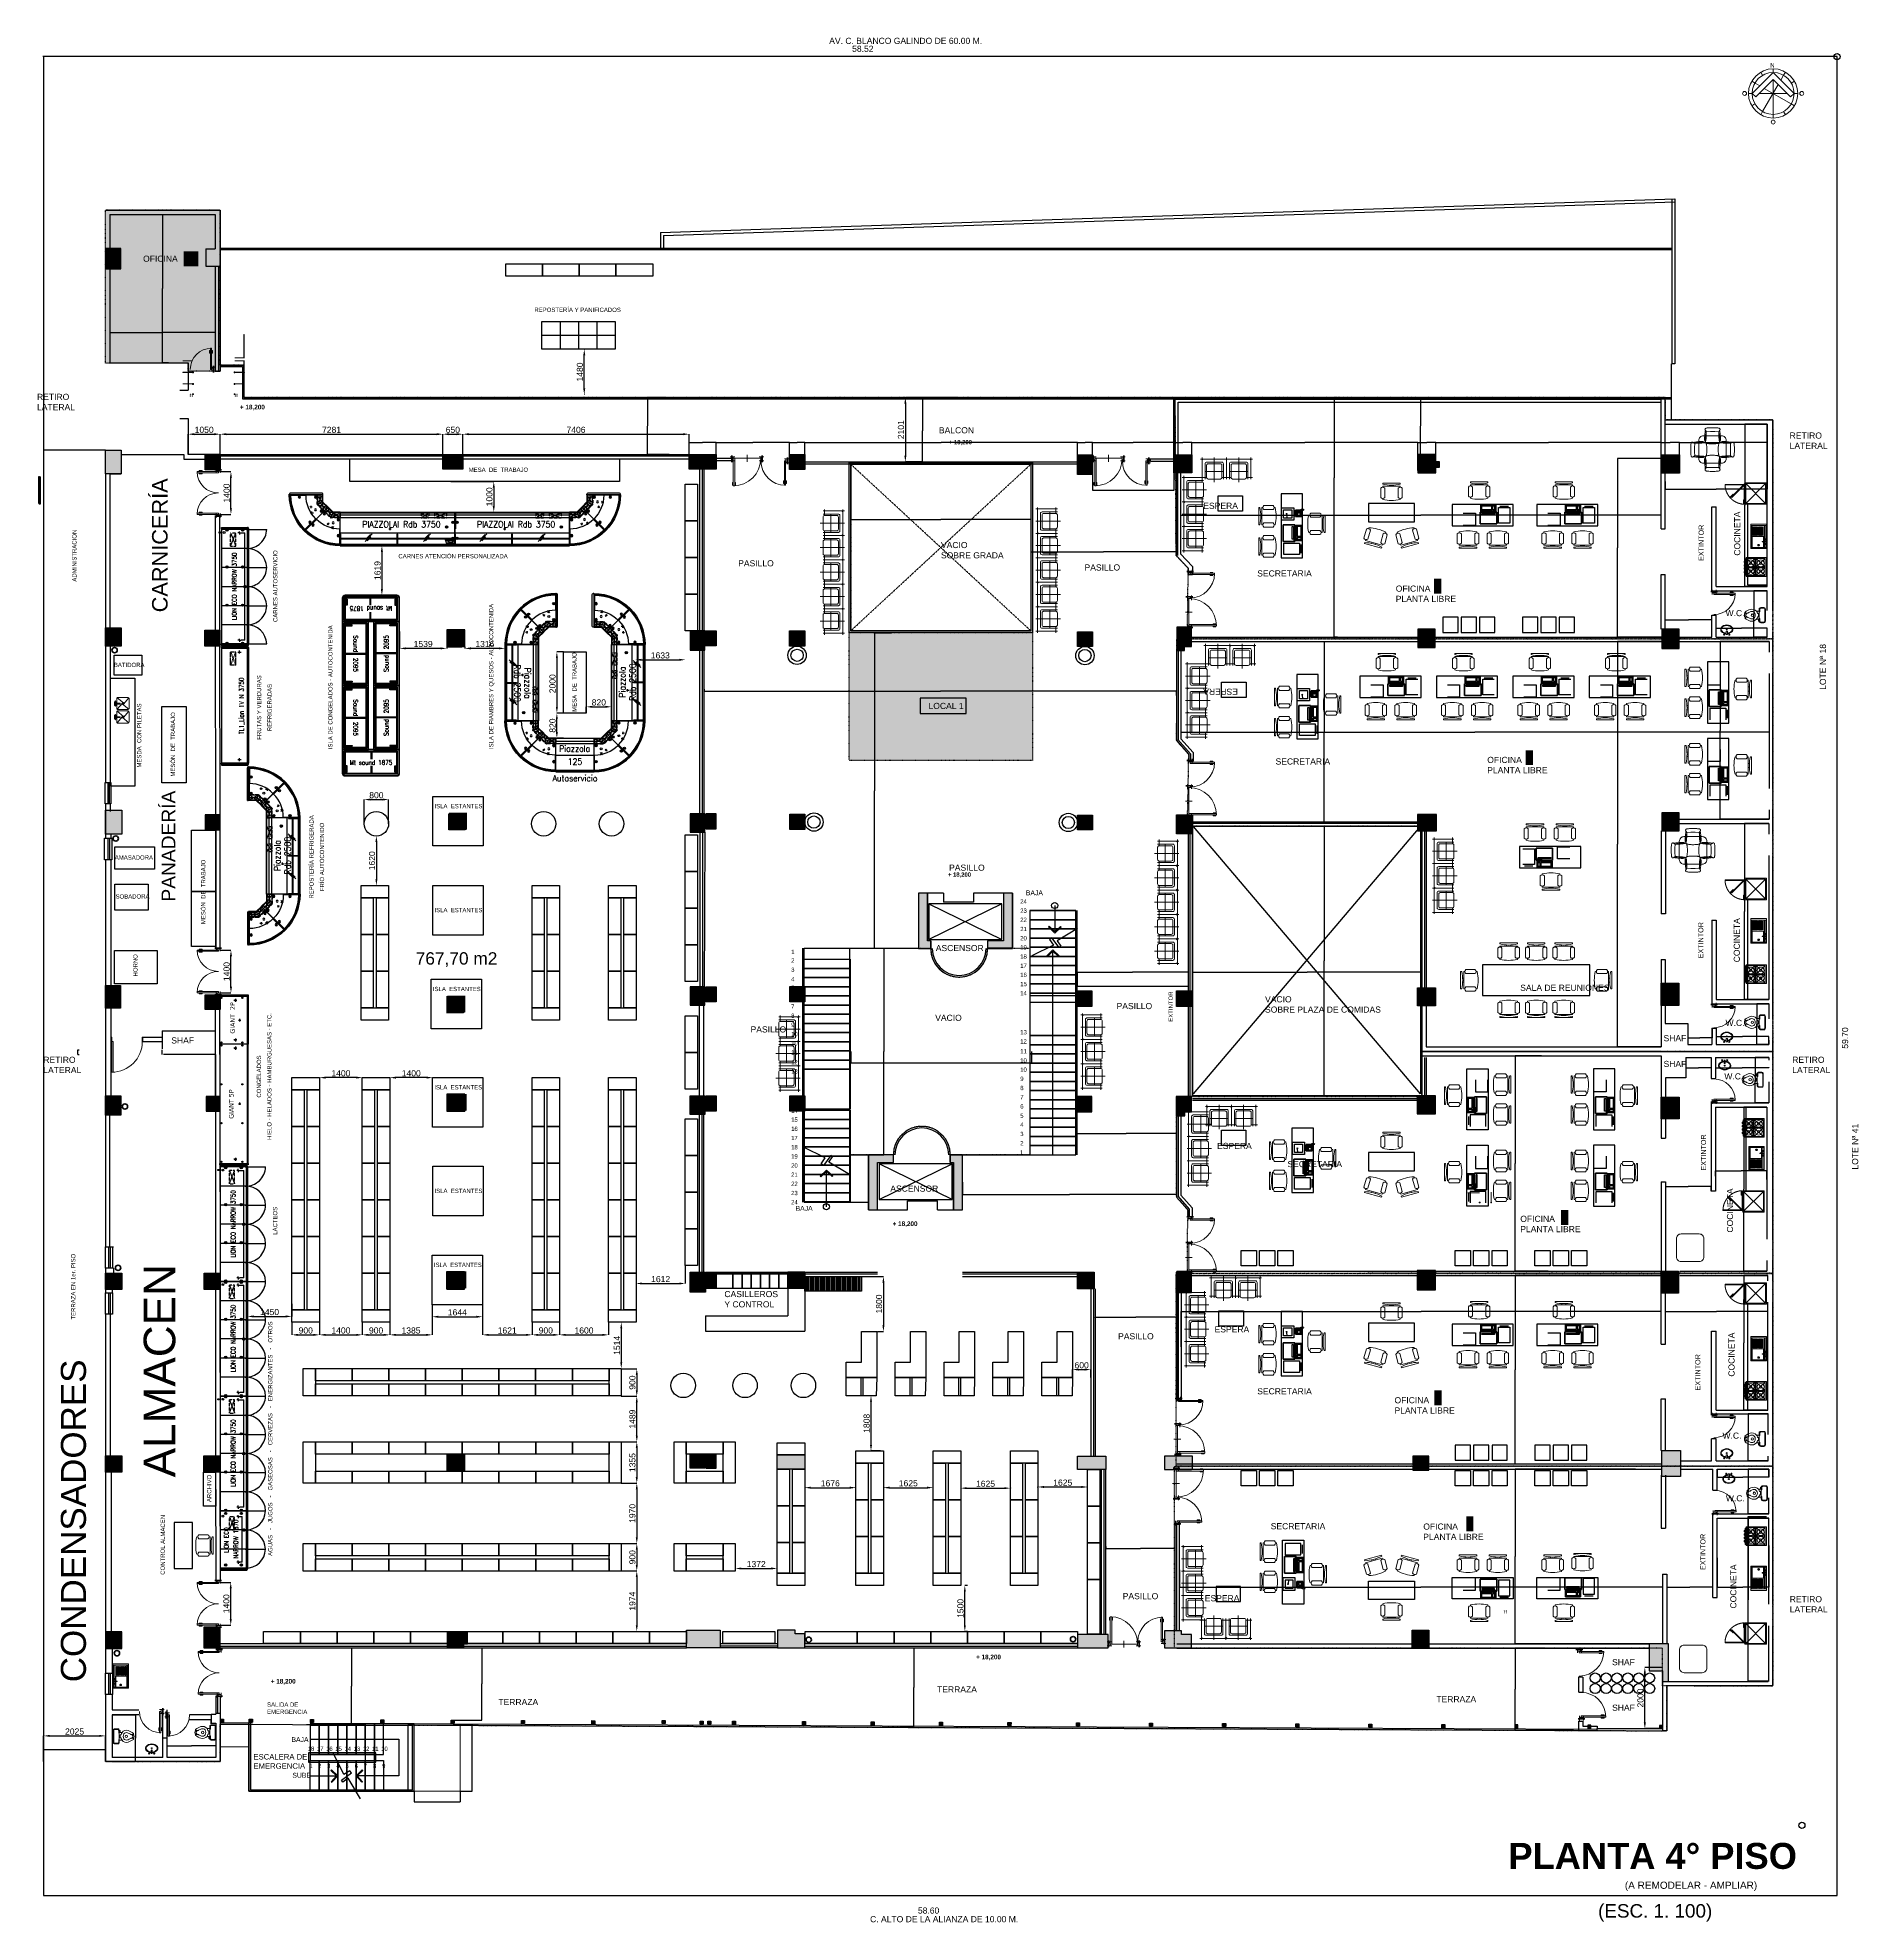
# Model space of a CAD drawing. Header units: millimetres. Extents: x -327709 to -233612, y 250954 to 312605.
# Drawn here: x -293149 to -233612, y 250954 to 312605 of the extents above; entities that cross this region are included whole.
import ezdxf
from ezdxf.enums import TextEntityAlignment as Align

# ---------------------------------------------------------------- set-up
doc = ezdxf.new("R2010")
doc.units = ezdxf.units.MM
doc.header["$PDMODE"] = 35
for name, pattern in [('Dash Style-1', [4.724409, 1.889764, -2.834646]), ('TRATTEGGIATA', [0.75, 0.5, -0.25]), ('TRATTEGGIATA2', [0.375, 0.25, -0.125])]:
    doc.linetypes.add(name, pattern=pattern)
for name, color, linetype in [('+D COTAS', 1, 'Continuous'), ('BANCHI', 3, 'Continuous'), ('COSTAN-EXH-BLK-EXTERIOR', 3, 'Continuous'), ('COSTAN-EXH-COTAS', 7, 'Continuous'), ('COSTAN-EXH-Desagues', 1, 'Continuous'), ('DESAGUE', 4, 'Continuous'), ('DESAGUE AL PISO', 1, 'Continuous'), ('DESAGUE MAQUINA', 3, 'Continuous'), ('DESAGUE PISO', 7, 'TRATTEGGIATA'), ('ENTRADA DE FRIO', 2, 'Continuous'), ('GABINETE', 5, 'Continuous'), ('GOP', 5, 'Continuous'), ('LATERALES', 3, 'Continuous'), ('PATAS', 6, 'Continuous'), ('QUADRO_ELETTRICO', 8, 'Continuous'), ('ROTULO', 7, 'Continuous'), ('SCARICHI', 3, 'Continuous'), ('TESTI20', 3, 'Continuous'), ('TETTO', 3, 'TRATTEGGIATA'), ('ZZBANCHI', 3, 'Continuous'), ('ZZCOSTAN-EXH-Desagues', 7, 'Continuous'), ('ZZGOP', 1, 'Continuous')]:
    doc.layers.add(name, color=color, linetype=linetype)
for name, color, linetype, lineweight in [('0.15', 41, 'Continuous', 15), ('1496091001.exhibidoras$0$_Amoblamiento', 250, 'Continuous', 13), ('acotacion', 2, 'Continuous', 5), ('Bloques borde', 7, 'Continuous', 18), ('None', 7, 'Continuous', 5), ('p1', 7, 'Continuous', 18), ('P4', 7, 'Continuous', 18), ('punteada', 251, 'Dash Style-1', 15), ('Sills', 7, 'Continuous', 5), ('SUPERFICIES', 7, 'Dash Style-1', 5), ('Wall-Interior', 7, 'Continuous', 13)]:
    doc.layers.add(name, color=color, linetype=linetype, lineweight=lineweight)
doc.styles.add('1496091001.exhibidoras$0$Arial', font='arial.ttf')
doc.styles.add('ARIAL', font='arial.ttf', dxfattribs={"height": 0.8})
doc.styles.add('Arial (bold)', font='arialbd.ttf')
doc.styles.add('Arial Narrow', font='ARIALN.TTF')
doc.styles.add('Arial Narrow (bold)', font='ARIALNB.TTF')
doc.styles.add('Arial Unicode MS', font='ARIALUNI.TTF')
doc.styles.add('BankGothic Md BT', font='bgothm.ttf')
doc.styles.add('costan', font='arial.ttf')
doc.styles.add('ROMANS20', font='romans.shx', dxfattribs={"width": 0.9, "height": 2})
doc.styles.get("Standard").update_dxf_attribs({"font": 'arial.ttf'})
doc.styles.add('TESTI15', font='romans.shx', dxfattribs={"width": 0.9, "height": 1.5})
doc.dimstyles.new('Arch', dxfattribs={"dimtxt": 0.2, "dimasz": 0.3175, "dimexe": 0.3175, "dimexo": 0.15875, "dimgap": 0.001587, "dimtad": 1, "dimtxsty": 'Arial (bold)', "dimblk": 'VW_SLASH-2', "dimcen": 0, "dimdle": 0.15875, "dimazin": 0, "dimtfac": 1, "dimtix": 1, "dimtmove": 0, "dimatfit": 0, "dimldrblk": 'VW_FILLEDARROW', "dimfxl": 1, "dimfrac": 2, "dimtolj": 1, "dimarcsym": 0})
doc.dimstyles.new('carlos', dxfattribs={"dimtxt": 0.067432, "dimasz": 0.00186, "dimexe": 1.7e-05, "dimexo": 1.25e-05, "dimgap": 0, "dimtad": 0, "dimdec": 3, "dimtxsty": 'Arial (bold)', "dimblk": 'VW_SLASH-1', "dimblk1": 'VW_SLASH-1', "dimblk2": 'VW_SLASH-1', "dimcen": 0, "dimazin": 0, "dimtfac": 1, "dimtdec": 3, "dimtix": 1, "dimtmove": 0, "dimatfit": 0, "dimldrblk": 'VW_SLASH-1', "dimfxl": 1, "dimfrac": 2, "dimtolj": 1, "dimarcsym": 0})
doc.dimstyles.new('Copy of carlos 1', dxfattribs={"dimtxt": 0.067432, "dimasz": 0.18, "dimexe": 1.2e-05, "dimexo": 5.6e-05, "dimgap": 0, "dimtad": 0, "dimdec": 3, "dimtxsty": 'Arial (bold)', "dimblk": 'VW_SLASH', "dimblk1": 'VW_SLASH', "dimblk2": 'VW_SLASH', "dimcen": 0, "dimdle": 1.08e-05, "dimazin": 0, "dimtfac": 1, "dimtdec": 3, "dimtix": 1, "dimtmove": 0, "dimatfit": 0, "dimldrblk": 'VW_SLASH', "dimfxl": 1, "dimfrac": 2, "dimtolj": 1, "dimarcsym": 0})
doc.dimstyles.new('COSTAN-DESAGUES', dxfattribs={"dimtxt": 200, "dimasz": 200, "dimexe": 0, "dimexo": 0, "dimgap": 40, "dimtad": 1, "dimdec": 0, "dimzin": 0, "dimdsep": 46, "dimtxsty": 'costan', "dimcen": 0, "dimclrd": 1, "dimclre": 1, "dimclrt": 1, "dimadec": 0, "dimazin": 0, "dimtfac": 1, "dimtdec": 0, "dimtofl": 0, "dimtmove": 0, "dimatfit": 3, "dimfxl": 1, "dimtolj": 1, "dimtzin": 0, "dimarcsym": 0})

# ---------------------------------------------------------------- blocks, each defined once
blk = doc.blocks.new('Group-144-1')
at = {"color": 7, "linetype": 'Continuous', "lineweight": 18}
for p, q in [((-0.345, 0.595), (-0.405, 0.7)), ((-0.002, 0.687), (-0.002, 0.808)), ((0.341, 0.595), (0.401, 0.7)), ((-0.687, 0.002), (-0.808, 0.002)), ((-0.595, 0.344), (-0.7, 0.405)), ((-0.436, 0.252), (-0.595, 0.344)), ((-0.459, 0.002), (0.455, 0.001)), ((-0.345, -0.592), (0.166, 0.291)), ((0.592, -0.341), (-0.292, 0.169)), ((-0.002, 0.459), (-0.002, -0.684)), ((0.249, 0.436), (0.341, 0.595)), ((0.592, 0.344), (0.696, 0.405)), ((0.684, 0.001), (0.805, 0.001)), ((-0.596, -0.341), (-0.7, -0.402)), ((-0.345, -0.592), (-0.405, -0.697)), ((0.341, -0.592), (0.401, -0.697)), ((0.592, -0.341), (0.696, -0.402)), ((-0.002, -0.805), (-0.002, -0.684))]:
    blk.add_line(p, q, dxfattribs=at)
for points in [[(-0.687, 0.002), (-0.573, -0.112), (-0.002, 0.459), (0.57, -0.113), (0.684, 0.001), (-0.002, 0.687), (-0.687, 0.002)], [(-0.687, 0.002), (-0.002, 0.687), (0.684, 0.001)], [(-0.573, -0.112), (-0.002, 0.459), (0.57, -0.113)]]:
    blk.add_lwpolyline(points, dxfattribs=at)
for centre, radius in [((-0.002, 0.002), 0.806), ((-0.002, 0.002), 0.685), ((-0.936, 0.002), 0.064), ((0.933, 0.002), 0.064), ((-0.002, -0.933), 0.064)]:
    blk.add_circle(centre, radius, dxfattribs=at)
at = {"color": 7, "insert": (-0.095, 0.993), "char_height": 0.142, "attachment_point": 1, "rotation": 359.99634, "line_spacing_factor": 1.008048, "style": 'BankGothic Md BT'}
blk.add_mtext('N', dxfattribs=at)
blk = doc.blocks.new('nortes 2d 2_Sc2')
at = {"color": 7}
blk.add_blockref('Group-144-1', (0, 0), dxfattribs=at)
blk = doc.blocks.new('Group-197-1')
at = {"color": 7, "linetype": 'Continuous', "lineweight": 9}
for p, q in [((-0.071, 0.592), (-0.203, 0.582)), ((0.071, 0.592), (-0.071, 0.592)), ((0.203, 0.582), (0.071, 0.592))]:
    blk.add_line(p, q, dxfattribs=at)
for points, knots in [([(-0.203, 0.582), (-0.208, 0.268), (-0.261, 0.281), (-0.261, 0.427), (-0.234, 0.633), (-0.218, 0.607), (-0.203, 0.582)], [0, 0, 0, 1, 2, 3, 3, 4, 4, 4]), ([(0.213, 0.216), (0.163, 0.186), (-0.163, 0.186), (-0.264, 0.247), (-0.203, 0.582), (-0.234, 0.633), (-0.254, 0.674), (-0.193, 0.714), (0.193, 0.714), (0.254, 0.674), (0.234, 0.633), (0.203, 0.582), (0.264, 0.247), (0.213, 0.216)], [0, 0, 0, 1, 2, 3, 3, 4, 5, 6, 7, 8, 9, 9, 10, 10, 10]), ([(0.203, 0.582), (0.208, 0.268), (0.261, 0.281), (0.261, 0.427), (0.234, 0.633), (0.218, 0.607), (0.203, 0.582)], [0, 0, 0, 1, 2, 3, 3, 4, 4, 4])]:
    blk.add_open_spline(points, degree=2, knots=knots, dxfattribs=at)
blk = doc.blocks.new('Group-198-1')
at = {"color": 7, "linetype": 'Continuous', "lineweight": 9}
for p, q in [((-0.203, -0.582), (-0.071, -0.592)), ((-0.071, -0.592), (0.071, -0.592)), ((0.071, -0.592), (0.203, -0.582))]:
    blk.add_line(p, q, dxfattribs=at)
for points, knots in [([(-0.203, -0.582), (-0.208, -0.268), (-0.261, -0.281), (-0.261, -0.427), (-0.234, -0.633), (-0.218, -0.607), (-0.203, -0.582)], [0, 0, 0, 1, 2, 3, 3, 4, 4, 4]), ([(-0.213, -0.216), (-0.163, -0.186), (0.163, -0.186), (0.264, -0.247), (0.203, -0.582), (0.234, -0.633), (0.254, -0.674), (0.193, -0.714), (-0.193, -0.714), (-0.254, -0.674), (-0.234, -0.633), (-0.203, -0.582), (-0.264, -0.247), (-0.213, -0.216)], [0, 0, 0, 1, 2, 3, 3, 4, 5, 6, 7, 8, 9, 9, 10, 10, 10]), ([(0.203, -0.582), (0.208, -0.268), (0.261, -0.281), (0.261, -0.427), (0.234, -0.633), (0.218, -0.607), (0.203, -0.582)], [0, 0, 0, 1, 2, 3, 3, 4, 4, 4])]:
    blk.add_open_spline(points, degree=2, knots=knots, dxfattribs=at)
blk = doc.blocks.new('Group-199-1')
at = {"color": 7, "linetype": 'Continuous', "lineweight": 9}
for p, q in [((-0.582, 0.203), (-0.592, 0.071)), ((-0.592, 0.071), (-0.592, -0.071)), ((-0.592, -0.071), (-0.582, -0.203))]:
    blk.add_line(p, q, dxfattribs=at)
for points, knots in [([(-0.216, 0.213), (-0.186, 0.163), (-0.186, -0.163), (-0.247, -0.264), (-0.582, -0.203), (-0.633, -0.234), (-0.674, -0.254), (-0.714, -0.193), (-0.714, 0.193), (-0.674, 0.254), (-0.633, 0.234), (-0.582, 0.203), (-0.247, 0.264), (-0.216, 0.213)], [0, 0, 0, 1, 2, 3, 3, 4, 5, 6, 7, 8, 9, 9, 10, 10, 10]), ([(-0.582, 0.203), (-0.268, 0.208), (-0.281, 0.261), (-0.427, 0.261), (-0.633, 0.234), (-0.607, 0.218), (-0.582, 0.203)], [0, 0, 0, 1, 2, 3, 3, 4, 4, 4]), ([(-0.582, -0.203), (-0.268, -0.208), (-0.281, -0.261), (-0.427, -0.261), (-0.633, -0.234), (-0.607, -0.218), (-0.582, -0.203)], [0, 0, 0, 1, 2, 3, 3, 4, 4, 4])]:
    blk.add_open_spline(points, degree=2, knots=knots, dxfattribs=at)
blk = doc.blocks.new('Group-200-1')
at = {"color": 7, "linetype": 'Continuous', "lineweight": 9}
for p, q in [((0.592, 0.071), (0.582, 0.203)), ((0.592, -0.071), (0.592, 0.071)), ((0.582, -0.203), (0.592, -0.071))]:
    blk.add_line(p, q, dxfattribs=at)
for points, knots in [([(0.216, -0.213), (0.186, -0.163), (0.186, 0.163), (0.247, 0.264), (0.582, 0.203), (0.633, 0.234), (0.674, 0.254), (0.714, 0.193), (0.714, -0.193), (0.674, -0.254), (0.633, -0.234), (0.582, -0.203), (0.247, -0.264), (0.216, -0.213)], [0, 0, 0, 1, 2, 3, 3, 4, 5, 6, 7, 8, 9, 9, 10, 10, 10]), ([(0.582, 0.203), (0.268, 0.208), (0.281, 0.261), (0.427, 0.261), (0.633, 0.234), (0.607, 0.218), (0.582, 0.203)], [0, 0, 0, 1, 2, 3, 3, 4, 4, 4]), ([(0.582, -0.203), (0.268, -0.208), (0.281, -0.261), (0.427, -0.261), (0.633, -0.234), (0.607, -0.218), (0.582, -0.203)], [0, 0, 0, 1, 2, 3, 3, 4, 4, 4])]:
    blk.add_open_spline(points, degree=2, knots=knots, dxfattribs=at)
blk = doc.blocks.new('Table and Chairs (2D)-4')
at = {"color": 7, "linetype": 'Continuous', "lineweight": 9}
blk.add_lwpolyline([(-0.45, 0.2976, -0.4142136), (-0.2976, 0.45), (0.2976, 0.45, -0.4142136), (0.45, 0.2976), (0.45, -0.2976, -0.4142136), (0.2976, -0.45), (-0.2976, -0.45, -0.4142136), (-0.45, -0.2976)], format="xyb", close=True, dxfattribs=at)
at = {"color": 7}
for name in ['Group-197-1', 'Group-199-1', 'Group-200-1', 'Group-198-1']:
    blk.add_blockref(name, (0, 0), dxfattribs=at)
blk = doc.blocks.new('VW_SLASH-2')
at = {"layer": 'p1', "color": 0, "linetype": 'ByBlock', "lineweight": -2}
blk.add_line((0, 0), (-1, 0), dxfattribs=at)
at = {"layer": 'p1', "color": 0, "linetype": 'Continuous', "lineweight": 20}
blk.add_lwpolyline([(0, 0), (0, 0)], dxfattribs=at)
blk = doc.blocks.new('*D418')
at = {"layer": 'Defpoints', "color": 0, "linetype": 'Continuous', "transparency": 16777216}
for p in [(-266556, 282817), (-266556, 276061), (-265484, 276061)]:
    blk.add_point(p, dxfattribs=at)
at = {"layer": 'P4', "color": 0, "linetype": 'Continuous', "lineweight": -2, "transparency": 16777216}
for p, q in [((-266556, 282817), (-265484, 282817)), ((-265484, 282817), (-265484, 279439)), ((-265484, 276061), (-265484, 279439)), ((-266556, 276061), (-265484, 276061))]:
    blk.add_line(p, q, dxfattribs=at)
at = {"layer": 'P4', "color": 0, "linetype": 'Continuous', "lineweight": -2, "transparency": 16777216, "xscale": 0.3175, "yscale": 0.3175, "zscale": 0.3175}
for p, rotation in [((-265484, 282817), 90), ((-265484, 276061), 270)]:
    blk.add_blockref('VW_SLASH-2', p, dxfattribs=dict(at, rotation=rotation))
at = {"layer": 'P4', "color": 0, "linetype": 'Continuous', "lineweight": -2, "transparency": 16777216, "insert": (-265484, 279439), "char_height": 0.0674, "attachment_point": 5, "style": 'Arial (bold)'}
blk.add_mtext('\\A1;20268,46', dxfattribs=at)
blk = doc.blocks.new('VW_FILLEDARROW')
at = {"layer": 'p1', "linetype": 'Continuous', "lineweight": 0}
blk.add_hatch(color=0, dxfattribs=at).paths.add_polyline_path([(-1, 0), (0, 0), (-1, 0)])
at = {"layer": 'p1', "color": 0, "linetype": 'Continuous', "lineweight": 5}
blk.add_lwpolyline([(-1, 0), (0, 0), (-1, 0)], close=True, dxfattribs=at)
blk = doc.blocks.new('*D419')
at = {"layer": 'Defpoints', "color": 0, "linetype": 'Continuous', "transparency": 16777216}
for p in [(-258650, 298717), (-255999, 298667), (-258650, 297792)]:
    blk.add_point(p, dxfattribs=at)
at = {"layer": 'P4', "color": 0, "linetype": 'Continuous', "lineweight": -2, "transparency": 16777216}
for p, q in [((-258650, 298717), (-258650, 297792)), ((-255999, 298667), (-255999, 297792)), ((-256000, 297792), (-258649, 297792))]:
    blk.add_line(p, q, dxfattribs=at)
at = {"layer": 'P4', "color": 0, "linetype": 'Continuous', "lineweight": -2, "transparency": 16777216, "xscale": 0.3175, "yscale": 0.3175, "zscale": 0.3175, "rotation": 180}
blk.add_blockref('VW_SLASH-2', (-258650, 297792), dxfattribs=at)
at = {"layer": 'P4', "color": 0, "linetype": 'Continuous', "lineweight": -2, "transparency": 16777216, "xscale": 0.3175, "yscale": 0.3175, "zscale": 0.3175}
blk.add_blockref('VW_SLASH-2', (-255999, 297792), dxfattribs=at)
at = {"layer": 'P4', "color": 0, "linetype": 'Continuous', "lineweight": -2, "transparency": 16777216, "insert": (-257325, 297792), "char_height": 0.0674, "attachment_point": 5, "style": 'Arial (bold)'}
blk.add_mtext('\\A1;7951,2', dxfattribs=at)
blk = doc.blocks.new('*D420')
at = {"layer": 'Defpoints', "color": 0, "linetype": 'Continuous', "transparency": 16777216}
for p in [(-251714, 292851), (-251714, 286955), (-251084, 286955)]:
    blk.add_point(p, dxfattribs=at)
at = {"layer": 'P4', "color": 0, "linetype": 'Continuous', "lineweight": -2, "transparency": 16777216}
for p, q in [((-251714, 292851), (-251083, 292851)), ((-251084, 292851), (-251084, 289903)), ((-251084, 286956), (-251084, 289903)), ((-251714, 286955), (-251083, 286955))]:
    blk.add_line(p, q, dxfattribs=at)
at = {"layer": 'P4', "color": 0, "linetype": 'Continuous', "lineweight": -2, "transparency": 16777216, "xscale": 0.3175, "yscale": 0.3175, "zscale": 0.3175}
for p, rotation in [((-251084, 292851), 90), ((-251084, 286955), 270)]:
    blk.add_blockref('VW_SLASH-2', p, dxfattribs=dict(at, rotation=rotation))
at = {"layer": 'P4', "color": 0, "linetype": 'Continuous', "lineweight": -2, "transparency": 16777216, "insert": (-251084, 289903), "char_height": 0.0674, "attachment_point": 5, "style": 'Arial (bold)'}
blk.add_mtext('\\A1;17688,02', dxfattribs=at)
blk = doc.blocks.new('*D421')
at = {"layer": 'Defpoints', "color": 0, "linetype": 'Continuous', "transparency": 16777216}
for p in [(-266556, 279439), (-260655, 279439), (-260655, 279069)]:
    blk.add_point(p, dxfattribs=at)
at = {"layer": 'P4', "color": 0, "linetype": 'Continuous', "lineweight": -2, "transparency": 16777216}
for p, q in [((-266556, 279439), (-266556, 279069)), ((-260655, 279439), (-260655, 279069)), ((-266556, 279069), (-260655, 279069))]:
    blk.add_line(p, q, dxfattribs=at)
at = {"layer": 'P4', "color": 0, "linetype": 'Continuous', "lineweight": -2, "transparency": 16777216, "xscale": 0.3175, "yscale": 0.3175, "zscale": 0.3175, "rotation": 180}
blk.add_blockref('VW_SLASH-2', (-266556, 279069), dxfattribs=at)
at = {"layer": 'P4', "color": 0, "linetype": 'Continuous', "lineweight": -2, "transparency": 16777216, "xscale": 0.3175, "yscale": 0.3175, "zscale": 0.3175}
blk.add_blockref('VW_SLASH-2', (-260655, 279069), dxfattribs=at)
at = {"layer": 'P4', "color": 0, "linetype": 'Continuous', "lineweight": -2, "transparency": 16777216, "insert": (-263606, 279069), "char_height": 0.0674, "attachment_point": 5, "style": 'Arial (bold)'}
blk.add_mtext('\\A1;17703,02', dxfattribs=at)
blk = doc.blocks.new('refrigera 2d')
at = {"linetype": 'Dash Style-1'}
for p, q in [((0.291, -0.348), (0.291, -0.998)), ((0.311, -0.348), (0.311, -0.998))]:
    blk.add_line(p, q, dxfattribs=at)
for points in [[(-0.339, 0.352), (0.361, 0.352), (0.361, -0.348), (-0.339, -0.348), (-0.339, 0.352)], [(-0.314, 0.327), (0.336, 0.327), (0.336, -0.323), (-0.314, -0.323)], [(-0.289, -0.368), (-0.339, -0.368), (-0.339, -0.398), (-0.189, -0.398), (-0.189, -0.368), (-0.289, -0.368)], [(-0.289, -0.348), (0.311, -0.348), (0.311, -0.368), (-0.289, -0.368)], [(-0.114, -0.772), (0.311, -0.348), (0.325, -0.362), (-0.1, -0.786)], [(-0.1, -0.786), (-0.135, -0.822), (-0.114, -0.843), (-0.008, -0.737), (-0.029, -0.715), (-0.1, -0.786)]]:
    blk.add_lwpolyline(points, close=True)
blk.add_lwpolyline([(-0.314, 0.327), (0.336, -0.323), (-0.314, -0.323), (0.336, 0.327)])
blk.add_arc((0.311, -0.348), 0.65, 181.76239, 270, dxfattribs=at)
blk = doc.blocks.new('cocina 2d plant 1')
for p, q in [((-0.024, 0.011), (-0.286, 0.277)), ((-0.286, 0.011), (-0.024, 0.277)), ((-0.024, 0.304), (-0.016, 0.304)), ((0.022, 0.011), (0.314, 0.277)), ((0.314, 0.011), (0.022, 0.277)), ((-0.024, -0.287), (-0.286, -0.006)), ((-0.286, -0.287), (-0.024, -0.006)), ((0.022, -0.287), (0.314, -0.006)), ((0.314, -0.287), (0.022, -0.006))]:
    blk.add_line(p, q)
for points in [[(-0.36, 0.187), (-0.36, 0.143), (-0.368, 0.143), (-0.368, 0.187)], [(-0.36, 0.071), (-0.36, 0.027), (-0.368, 0.027), (-0.368, 0.071)], [(-0.336, 0.198), (-0.336, 0.132), (-0.36, 0.132), (-0.36, 0.198)], [(-0.336, 0.082), (-0.336, 0.016), (-0.36, 0.016), (-0.36, 0.082)], [(-0.311, 0.263), (-0.311, -0.272), (-0.336, -0.272), (-0.336, 0.263)], [(0.354, 0.304), (0.354, -0.31), (-0.311, -0.31), (-0.311, 0.304)], [(0.314, 0.277), (0.314, -0.287), (-0.286, -0.287), (-0.286, 0.277)], [(0.314, 0.011), (0.314, -0.006), (-0.286, -0.006), (-0.286, 0.011)], [(0.014, 0.277), (0.014, -0.277), (-0.016, -0.277), (-0.016, 0.277)], [(0.021, 0.277), (0.021, -0.277), (0.014, -0.277), (0.014, 0.277)], [(-0.36, -0.034), (-0.36, -0.078), (-0.368, -0.078), (-0.368, -0.034)], [(-0.36, -0.147), (-0.36, -0.191), (-0.368, -0.191), (-0.368, -0.147)], [(-0.336, -0.023), (-0.336, -0.089), (-0.36, -0.089), (-0.36, -0.023)], [(-0.336, -0.136), (-0.336, -0.202), (-0.36, -0.202), (-0.36, -0.136)]]:
    blk.add_lwpolyline(points, close=True)
for points in [[(-0.016, 0.277), (-0.016, -0.277), (-0.024, -0.277), (-0.024, 0.277)], [(-0.016, 0.277), (-0.016, -0.277), (-0.024, -0.277), (-0.024, 0.277), (-0.016, 0.277)]]:
    blk.add_lwpolyline(points)
for centre, radius in [((-0.16, 0.129), 0.111), ((-0.16, 0.129), 0.04), ((0.17, 0.129), 0.111), ((0.17, 0.129), 0.04), ((-0.16, -0.126), 0.111), ((-0.16, -0.126), 0.04), ((0.17, -0.126), 0.111), ((0.17, -0.126), 0.04)]:
    blk.add_circle(centre, radius)
blk = doc.blocks.new('lavaplatos peq')
blk.add_line((-0.192, 0.03), (-0.192, -0.329))
for points in [[(-0.257, 0.439), (0.248, 0.439), (0.248, -0.361), (-0.257, -0.361)], [(-0.242, 0.388), (0.233, 0.388), (0.233, -0.329), (-0.242, -0.329)], [(-0.192, 0.388), (0.203, 0.388), (0.203, 0.03), (-0.192, 0.03)], [(-0.166, 0.03), (0.203, 0.03), (0.203, -0.329), (-0.166, -0.329)], [(-0.15, 0.351), (-0.14, 0.351), (-0.14, 0.068), (-0.15, 0.068)], [(-0.11, 0.351), (-0.1, 0.351), (-0.1, 0.068), (-0.11, 0.068)], [(-0.07, 0.351), (-0.06, 0.351), (-0.06, 0.068), (-0.07, 0.068)], [(-0.03, 0.351), (-0.02, 0.351), (-0.02, 0.068), (-0.03, 0.068)], [(0.01, 0.351), (0.02, 0.351), (0.02, 0.068), (0.01, 0.068)], [(0.05, 0.351), (0.06, 0.351), (0.06, 0.068), (0.05, 0.068)], [(0.09, 0.351), (0.1, 0.351), (0.1, 0.068), (0.09, 0.068)], [(0.13, 0.351), (0.14, 0.351), (0.14, 0.068), (0.13, 0.068)], [(0.16, 0.351), (0.17, 0.351), (0.17, 0.068), (0.16, 0.068)]]:
    blk.add_lwpolyline(points, close=True)
for points in [[(-0.197, -0.048), (-0.196, -0.048), (-0.194, -0.05), (-0.192, -0.053), (-0.192, -0.082), (-0.194, -0.085), (-0.196, -0.087), (-0.219, -0.087), (-0.221, -0.085), (-0.222, -0.082), (-0.222, -0.053), (-0.221, -0.05), (-0.219, -0.048), (-0.217, -0.048), (-0.207, -0.048), (-0.197, -0.048)], [(-0.197, -0.195), (-0.196, -0.195), (-0.194, -0.197), (-0.192, -0.2), (-0.192, -0.229), (-0.194, -0.232), (-0.196, -0.234), (-0.219, -0.234), (-0.221, -0.232), (-0.222, -0.229), (-0.222, -0.2), (-0.221, -0.197), (-0.219, -0.195), (-0.217, -0.195), (-0.207, -0.195), (-0.197, -0.195)], [(-0.132, -0.13), (-0.127, -0.13), (-0.119, -0.131), (-0.115, -0.132), (-0.115, -0.146), (-0.119, -0.147), (-0.127, -0.148), (-0.204, -0.148), (-0.212, -0.147), (-0.216, -0.146), (-0.216, -0.132), (-0.212, -0.131), (-0.204, -0.13), (-0.199, -0.13), (-0.166, -0.13), (-0.132, -0.13)]]:
    blk.add_open_spline(points, degree=2, knots=[0, 0, 0, 1, 2, 3, 4, 5, 6, 7, 8, 9, 10, 11, 12, 12, 13, 13, 13])
for points in [[(0.026, -0.253), (0.026, -0.247), (0.018, -0.236), (0.004, -0.229), (-0.012, -0.229), (-0.026, -0.236), (-0.034, -0.247), (-0.034, -0.26), (-0.026, -0.271), (-0.012, -0.277), (0.004, -0.277), (0.018, -0.271), (0.026, -0.26), (0.026, -0.253)], [(0.016, -0.253), (0.016, -0.249), (0.01, -0.242), (0.001, -0.237), (-0.01, -0.237), (-0.019, -0.242), (-0.024, -0.249), (-0.024, -0.258), (-0.019, -0.265), (-0.01, -0.269), (0.001, -0.269), (0.01, -0.265), (0.016, -0.258), (0.016, -0.253)]]:
    blk.add_open_spline(points, degree=2)
blk = doc.blocks.new('Group-201-1')
at = {"color": 7, "linetype": 'Continuous', "lineweight": 5}
for p, q in [((-0.027, 0), (0.029, 0)), ((0.001, 0.028), (0.001, -0.027)), ((-0.102, -0.173), (-0.062, -0.173)), ((-0.082, -0.153), (-0.082, -0.193)), ((0.064, -0.173), (0.104, -0.173)), ((0.084, -0.153), (0.084, -0.193))]:
    blk.add_line(p, q, dxfattribs=at)
for points in [[(0.02, -0.143, 0.187772), (0.168, -0.079, 0.335471), (0.188, 0.052, 0.491193), (-0.185, 0.053, 0.280802), (-0.182, -0.058, 0.232365), (-0.018, -0.143)], [(0.019, -0.127, 0.187798), (0.157, -0.067, 0.331964), (0.174, 0.044, 0.487756), (-0.172, 0.045, 0.276113), (-0.168, -0.049, 0.231696), (-0.017, -0.127)], [(0.019, -0.123, 0.187806), (0.154, -0.064, 0.330923), (0.171, 0.042, 0.486791), (-0.168, 0.042, 0.274714), (-0.165, -0.047, 0.231506), (-0.017, -0.123)]]:
    blk.add_lwpolyline(points, format="xyb", dxfattribs=at)
at = {"color": 7, "linetype": 'Continuous', "lineweight": 18}
blk.add_lwpolyline([(0.02, -0.173), (-0.018, -0.173), (-0.018, -0.064), (0.02, -0.064)], close=True, dxfattribs=at)
blk.add_circle((0.001, 0), 0.0116, dxfattribs=at)
at = {"color": 7, "linetype": 'Continuous', "lineweight": 5}
for centre, radius in [((-0.082, -0.173), 0.02), ((-0.082, -0.173), 0.0168), ((0.084, -0.173), 0.02), ((0.084, -0.173), 0.0168)]:
    blk.add_circle(centre, radius, dxfattribs=at)
blk = doc.blocks.new('lavam peqe planta 2d_Sc1')
at = {"color": 7}
blk.add_blockref('Group-201-1', (0, 0), dxfattribs=at)
blk = doc.blocks.new('inodor planta 2d 2')
for p, q in [((-0.033, 0.203), (-0.063, 0.181)), ((-0.063, 0.165), (-0.063, 0.198)), ((0.034, 0.203), (0.064, 0.181)), ((0.064, 0.165), (0.064, 0.197)), ((-0.126, -0.227), (0.128, -0.227)), ((-0.05, -0.202), (-0.05, -0.182)), ((0.051, -0.202), (-0.05, -0.202)), ((0.051, -0.182), (0.051, -0.202))]:
    blk.add_line(p, q)
blk.add_lwpolyline([(-0.246, -0.379, 0.414214), (-0.195, -0.43), (0.196, -0.43, 0.414214), (0.247, -0.379), (0.247, -0.278, 0.414214), (0.196, -0.227), (0.128, -0.227), (0.128, -0.138, 0.320465), (0.191, 0.065, 0.084082), (0.098, 0.232, 0.442604), (0.079, 0.233, 0.057779), (0.072, 0.224, 0.435895), (-0.071, 0.225, 0.057779), (-0.078, 0.234, 0.442604), (-0.097, 0.233, 0.084082), (-0.19, 0.065, 0.320465), (-0.126, -0.138), (-0.126, -0.227), (-0.195, -0.227, 0.414214), (-0.246, -0.278), (-0.246, -0.379)], format="xyb", close=True)
for points in [[(0.034, 0.203, 0.428571), (-0.033, 0.203)], [(-0.106, -0.227), (-0.106, -0.247), (-0.195, -0.247, 0.414214), (-0.226, -0.278), (-0.226, -0.384, 0.370267), (-0.195, -0.41), (0.196, -0.41, 0.414214), (0.227, -0.379), (0.227, -0.278, 0.414214), (0.196, -0.247), (0.108, -0.247), (0.108, -0.227)], [(-0.082, -0.076, 0.288661), (0.083, -0.076)], [(0.061, -0.17, 0.101686), (0.128, -0.138)]]:
    blk.add_lwpolyline(points, format="xyb")
blk.add_lwpolyline([(0.196, -0.227), (0.196, -0.202), (0.146, -0.202), (0.146, -0.214), (0.184, -0.214), (0.184, -0.227)])
blk.add_circle((0.001, 0), 0.0395)
for centre, radius, start, end in [((-0.016, 0.008), 0.107, 161.81635, 232.8917), ((0.35, -0.125), 0.496, 147.93751, 160.55997), ((-0.114, 0.198), 0.0508, 0, 31.856), ((-0.114, 0.165), 0.0508, 327.93751, 0), ((0.115, 0.197), 0.0508, 147.38974, 180), ((0.115, 0.165), 0.0508, 180, 212.06249), ((-0.349, -0.125), 0.496, 19.44003, 32.06249), ((0.017, 0.008), 0.107, 307.1083, 18.18365), ((-0.016, 0.008), 0.183, 232.89173, 256.11663), ((-0.063, -0.182), 0.0127, 0, 76.11664), ((0.064, -0.182), 0.0127, 103.88336, 180)]:
    blk.add_arc(centre, radius, start, end)
blk = doc.blocks.new('Group-202-1')
at = {"color": 7, "linetype": 'Continuous', "lineweight": 9}
for p, q in [((-0.071, 0.592), (-0.203, 0.582)), ((0.071, 0.592), (-0.071, 0.592)), ((0.203, 0.582), (0.071, 0.592))]:
    blk.add_line(p, q, dxfattribs=at)
for points, knots in [([(-0.203, 0.582), (-0.208, 0.268), (-0.261, 0.281), (-0.261, 0.427), (-0.234, 0.633), (-0.218, 0.607), (-0.203, 0.582)], [0, 0, 0, 1, 2, 3, 3, 4, 4, 4]), ([(0.213, 0.216), (0.163, 0.186), (-0.163, 0.186), (-0.264, 0.247), (-0.203, 0.582), (-0.234, 0.633), (-0.254, 0.674), (-0.193, 0.714), (0.193, 0.714), (0.254, 0.674), (0.234, 0.633), (0.203, 0.582), (0.264, 0.247), (0.213, 0.216)], [0, 0, 0, 1, 2, 3, 3, 4, 5, 6, 7, 8, 9, 9, 10, 10, 10]), ([(0.203, 0.582), (0.208, 0.268), (0.261, 0.281), (0.261, 0.427), (0.234, 0.633), (0.218, 0.607), (0.203, 0.582)], [0, 0, 0, 1, 2, 3, 3, 4, 4, 4])]:
    blk.add_open_spline(points, degree=2, knots=knots, dxfattribs=at)
blk = doc.blocks.new('Group-203-1')
at = {"color": 7, "linetype": 'Continuous', "lineweight": 9}
for p, q in [((-0.203, -0.582), (-0.071, -0.592)), ((-0.071, -0.592), (0.071, -0.592)), ((0.071, -0.592), (0.203, -0.582))]:
    blk.add_line(p, q, dxfattribs=at)
for points, knots in [([(-0.203, -0.582), (-0.208, -0.268), (-0.261, -0.281), (-0.261, -0.427), (-0.234, -0.633), (-0.218, -0.607), (-0.203, -0.582)], [0, 0, 0, 1, 2, 3, 3, 4, 4, 4]), ([(-0.213, -0.216), (-0.163, -0.186), (0.163, -0.186), (0.264, -0.247), (0.203, -0.582), (0.234, -0.633), (0.254, -0.674), (0.193, -0.714), (-0.193, -0.714), (-0.254, -0.674), (-0.234, -0.633), (-0.203, -0.582), (-0.264, -0.247), (-0.213, -0.216)], [0, 0, 0, 1, 2, 3, 3, 4, 5, 6, 7, 8, 9, 9, 10, 10, 10]), ([(0.203, -0.582), (0.208, -0.268), (0.261, -0.281), (0.261, -0.427), (0.234, -0.633), (0.218, -0.607), (0.203, -0.582)], [0, 0, 0, 1, 2, 3, 3, 4, 4, 4])]:
    blk.add_open_spline(points, degree=2, knots=knots, dxfattribs=at)
blk = doc.blocks.new('Group-204-1')
at = {"color": 7, "linetype": 'Continuous', "lineweight": 9}
for p, q in [((-0.582, 0.203), (-0.592, 0.071)), ((-0.592, 0.071), (-0.592, -0.071)), ((-0.592, -0.071), (-0.582, -0.203))]:
    blk.add_line(p, q, dxfattribs=at)
for points, knots in [([(-0.216, 0.213), (-0.186, 0.163), (-0.186, -0.163), (-0.247, -0.264), (-0.582, -0.203), (-0.633, -0.234), (-0.674, -0.254), (-0.714, -0.193), (-0.714, 0.193), (-0.674, 0.254), (-0.633, 0.234), (-0.582, 0.203), (-0.247, 0.264), (-0.216, 0.213)], [0, 0, 0, 1, 2, 3, 3, 4, 5, 6, 7, 8, 9, 9, 10, 10, 10]), ([(-0.582, 0.203), (-0.268, 0.208), (-0.281, 0.261), (-0.427, 0.261), (-0.633, 0.234), (-0.607, 0.218), (-0.582, 0.203)], [0, 0, 0, 1, 2, 3, 3, 4, 4, 4]), ([(-0.582, -0.203), (-0.268, -0.208), (-0.281, -0.261), (-0.427, -0.261), (-0.633, -0.234), (-0.607, -0.218), (-0.582, -0.203)], [0, 0, 0, 1, 2, 3, 3, 4, 4, 4])]:
    blk.add_open_spline(points, degree=2, knots=knots, dxfattribs=at)
blk = doc.blocks.new('Group-205-1')
at = {"color": 7, "linetype": 'Continuous', "lineweight": 9}
for p, q in [((0.592, 0.071), (0.582, 0.203)), ((0.592, -0.071), (0.592, 0.071)), ((0.582, -0.203), (0.592, -0.071))]:
    blk.add_line(p, q, dxfattribs=at)
for points, knots in [([(0.216, -0.213), (0.186, -0.163), (0.186, 0.163), (0.247, 0.264), (0.582, 0.203), (0.633, 0.234), (0.674, 0.254), (0.714, 0.193), (0.714, -0.193), (0.674, -0.254), (0.633, -0.234), (0.582, -0.203), (0.247, -0.264), (0.216, -0.213)], [0, 0, 0, 1, 2, 3, 3, 4, 5, 6, 7, 8, 9, 9, 10, 10, 10]), ([(0.582, 0.203), (0.268, 0.208), (0.281, 0.261), (0.427, 0.261), (0.633, 0.234), (0.607, 0.218), (0.582, 0.203)], [0, 0, 0, 1, 2, 3, 3, 4, 4, 4]), ([(0.582, -0.203), (0.268, -0.208), (0.281, -0.261), (0.427, -0.261), (0.633, -0.234), (0.607, -0.218), (0.582, -0.203)], [0, 0, 0, 1, 2, 3, 3, 4, 4, 4])]:
    blk.add_open_spline(points, degree=2, knots=knots, dxfattribs=at)
blk = doc.blocks.new('Table and Chairs (2D)-5')
at = {"color": 7, "linetype": 'Continuous', "lineweight": 9}
blk.add_lwpolyline([(-0.45, 0.2976, -0.4142136), (-0.2976, 0.45), (0.2976, 0.45, -0.4142136), (0.45, 0.2976), (0.45, -0.2976, -0.4142136), (0.2976, -0.45), (-0.2976, -0.45, -0.4142136), (-0.45, -0.2976)], format="xyb", close=True, dxfattribs=at)
at = {"color": 7}
for name in ['Group-202-1', 'Group-204-1', 'Group-205-1', 'Group-203-1']:
    blk.add_blockref(name, (0, 0), dxfattribs=at)
blk = doc.blocks.new('Group-93-1')
at = {"color": 7, "linetype": 'Continuous', "lineweight": 9}
for p, q in [((-0.285, 0), (-0.285, -0.034)), ((-0.285, 0), (0.285, 0)), ((0.285, 0), (0.285, -0.034)), ((-0.352, -0.168), (-0.352, -0.469)), ((-0.285, -0.101), (-0.285, -0.134)), ((-0.285, -0.101), (0.285, -0.101)), ((-0.285, -0.503), (-0.285, -0.536)), ((-0.218, -0.469), (-0.218, -0.168)), ((-0.067, -0.101), (-0.067, -0.065)), ((0.067, -0.066), (0.067, -0.101)), ((0.218, -0.168), (0.218, -0.469)), ((0.285, -0.101), (0.285, -0.134)), ((0.285, -0.503), (0.285, -0.536)), ((0.352, -0.469), (0.352, -0.168))]:
    blk.add_line(p, q, dxfattribs=at)
for centre, radius, start, end in [((-0.285, -0.218), 0.0838, 36.8699, 143.1301), ((-0.285, -0.419), 0.0838, 216.8699, 323.1301), ((0, 1.161), 1.228, 256.5803, 283.4197), ((0, 0.658), 1.228, 256.5803, 283.4197), ((0.285, -0.218), 0.0838, 36.8699, 143.1301), ((0.285, -0.419), 0.0838, 216.8699, 323.1301)]:
    blk.add_arc(centre, radius, start, end, dxfattribs=at)
blk = doc.blocks.new('Chair - Desk_Sc1')
at = {"color": 7}
blk.add_blockref('Group-93-1', (0, 0), dxfattribs=at)
blk = doc.blocks.new('dib sillon 1')
for p, q in [((-0.446, 0.395), (0.454, 0.395)), ((-0.396, -0.255), (-0.396, 0.445)), ((-0.296, -0.255), (-0.296, 0.245)), ((-0.246, 0.295), (0.254, 0.295)), ((0.004, -0.355), (0.004, 0.445)), ((0.304, -0.255), (0.304, 0.245)), ((0.404, -0.255), (0.404, 0.445)), ((-0.446, -0.205), (-0.246, -0.205)), ((-0.296, -0.005), (0.304, -0.005)), ((-0.296, -0.205), (-0.246, -0.205)), ((0.254, -0.205), (0.304, -0.205)), ((0.304, -0.205), (0.254, -0.205)), ((0.454, -0.205), (0.254, -0.205))]:
    blk.add_line(p, q)
for points in [[(-0.396, -0.205), (-0.396, 0.345, -0.414214), (-0.346, 0.395), (0.354, 0.395, -0.414214), (0.404, 0.345), (0.404, -0.205), (0.304, -0.205), (0.304, 0.245, 0.414214), (0.254, 0.295), (-0.246, 0.295, 0.414214), (-0.296, 0.245), (-0.296, -0.205)], [(-0.246, 0.195), (-0.246, -0.205, 0.414214), (-0.196, -0.255), (0.204, -0.255, 0.414214), (0.254, -0.205), (0.254, 0.195, 0.414214), (0.204, 0.245), (-0.196, 0.245, 0.414214)]]:
    blk.add_lwpolyline(points, format="xyb", close=True)
blk = doc.blocks.new('Group-214-1')
at = {"layer": 'Bloques borde', "color": 7, "lineweight": 18}
for points in [[(-1.792, 6.885, 0.658), (-1.792, 7.265, 0.658), (-1.789, 7.265, 0.658), (-1.789, 6.885, 0.658)], [(-1.792, 7.265, 0.658), (-1.792, 7.265, 0.698), (-1.789, 7.265, 0.698), (-1.789, 7.265, 0.658)], [(-1.792, 7.255, 0.708), (-1.792, 6.895, 0.708), (-1.789, 6.895, 0.708), (-1.789, 7.255, 0.708)], [(-1.792, 6.885, 0.698), (-1.792, 6.885, 0.658), (-1.789, 6.885, 0.658), (-1.789, 6.885, 0.698)]]:
    blk.add_3dface(points, dxfattribs=at)
for points, invisible_edges in [([(-1.792, 7.265, 0.699), (-1.789, 7.265, 0.699), (-1.789, 7.265, 0.698)], 9), ([(-1.789, 7.265, 0.701), (-1.789, 7.265, 0.699), (-1.792, 7.265, 0.699)], 10), ([(-1.792, 7.264, 0.702), (-1.789, 7.264, 0.702), (-1.789, 7.265, 0.701)], 9), ([(-1.789, 7.265, 0.701), (-1.792, 7.265, 0.701), (-1.792, 7.264, 0.702)], 9), ([(-1.792, 7.265, 0.699), (-1.792, 7.265, 0.701), (-1.789, 7.265, 0.701)], 10), ([(-1.789, 7.265, 0.698), (-1.792, 7.265, 0.698), (-1.792, 7.265, 0.699)], 8), ([(-1.792, 7.265, 0.698), (-1.792, 7.265, 0.7), (-1.792, 7.264, 0.702), (-1.792, 7.265, 0.698)], 12), ([(-1.792, 7.265, 0.698), (-1.792, 7.264, 0.702), (-1.792, 7.263, 0.704), (-1.792, 7.265, 0.698)], 13), ([(-1.792, 7.265, 0.698), (-1.792, 7.263, 0.704), (-1.792, 7.255, 0.708), (-1.792, 7.265, 0.698)], 15), ([(-1.792, 7.265, 0.658), (-1.792, 7.265, 0.698), (-1.792, 7.255, 0.708), (-1.792, 7.265, 0.658)], 14), ([(-1.792, 7.265, 0.658), (-1.792, 7.255, 0.708), (-1.792, 6.895, 0.708), (-1.792, 7.265, 0.658)], 13), ([(-1.792, 6.895, 0.708), (-1.792, 6.885, 0.658), (-1.792, 7.265, 0.658), (-1.792, 6.895, 0.708)], 13), ([(-1.789, 7.264, 0.703), (-1.789, 7.264, 0.702), (-1.792, 7.264, 0.702)], 10), ([(-1.789, 7.263, 0.704), (-1.789, 7.264, 0.703), (-1.792, 7.264, 0.703)], 10), ([(-1.792, 7.264, 0.703), (-1.792, 7.263, 0.704), (-1.789, 7.263, 0.704)], 10), ([(-1.792, 7.264, 0.702), (-1.792, 7.264, 0.703), (-1.789, 7.264, 0.703)], 10), ([(-1.792, 7.262, 0.705), (-1.789, 7.262, 0.705), (-1.789, 7.263, 0.704)], 8), ([(-1.789, 7.263, 0.704), (-1.792, 7.263, 0.704), (-1.792, 7.262, 0.705)], 9), ([(-1.792, 7.263, 0.704), (-1.792, 7.262, 0.705), (-1.792, 7.26, 0.706), (-1.792, 7.263, 0.704)], 12), ([(-1.792, 7.263, 0.704), (-1.792, 7.26, 0.706), (-1.792, 7.255, 0.708), (-1.792, 7.263, 0.704)], 15), ([(-1.792, 7.262, 0.705), (-1.792, 7.261, 0.706), (-1.789, 7.261, 0.706)], 10), ([(-1.792, 7.262, 0.705), (-1.789, 7.261, 0.706), (-1.789, 7.262, 0.705)], 1), ([(-1.792, 7.261, 0.706), (-1.792, 7.26, 0.707), (-1.789, 7.26, 0.707)], 10), ([(-1.792, 7.261, 0.706), (-1.789, 7.26, 0.707), (-1.789, 7.261, 0.706)], 9), ([(-1.792, 7.26, 0.706), (-1.792, 7.259, 0.707), (-1.792, 7.255, 0.708), (-1.792, 7.26, 0.706)], 14), ([(-1.792, 7.26, 0.707), (-1.792, 7.259, 0.707), (-1.789, 7.259, 0.707)], 10), ([(-1.792, 7.26, 0.707), (-1.789, 7.259, 0.707), (-1.789, 7.26, 0.707)], 9), ([(-1.792, 7.259, 0.707), (-1.792, 7.257, 0.708), (-1.792, 7.255, 0.708), (-1.792, 7.259, 0.707)], 12), ([(-1.792, 7.259, 0.707), (-1.792, 7.257, 0.708), (-1.789, 7.257, 0.708)], 10), ([(-1.792, 7.259, 0.707), (-1.789, 7.257, 0.708), (-1.789, 7.259, 0.707)], 9), ([(-1.792, 7.257, 0.708), (-1.792, 7.256, 0.708), (-1.789, 7.256, 0.708)], 10), ([(-1.792, 7.257, 0.708), (-1.789, 7.256, 0.708), (-1.789, 7.257, 0.708)], 9), ([(-1.792, 7.256, 0.708), (-1.792, 7.255, 0.708), (-1.789, 7.255, 0.708)], 8), ([(-1.792, 7.256, 0.708), (-1.789, 7.255, 0.708), (-1.789, 7.256, 0.708)], 9), ([(-1.792, 6.894, 0.708), (-1.789, 6.894, 0.708), (-1.789, 6.895, 0.708)], 9), ([(-1.789, 6.895, 0.708), (-1.792, 6.895, 0.708), (-1.792, 6.894, 0.708)], 8), ([(-1.792, 6.895, 0.708), (-1.792, 6.893, 0.708), (-1.792, 6.891, 0.707), (-1.792, 6.895, 0.708)], 12), ([(-1.792, 6.895, 0.708), (-1.792, 6.891, 0.707), (-1.792, 6.889, 0.706), (-1.792, 6.895, 0.708)], 13), ([(-1.792, 6.895, 0.708), (-1.792, 6.889, 0.706), (-1.792, 6.885, 0.698), (-1.792, 6.895, 0.708)], 15), ([(-1.792, 6.895, 0.708), (-1.792, 6.885, 0.698), (-1.792, 6.885, 0.658), (-1.792, 6.895, 0.708)], 13), ([(-1.792, 6.892, 0.708), (-1.789, 6.892, 0.708), (-1.789, 6.894, 0.708)], 9), ([(-1.789, 6.894, 0.708), (-1.792, 6.894, 0.708), (-1.792, 6.892, 0.708)], 9), ([(-1.792, 6.891, 0.707), (-1.789, 6.891, 0.707), (-1.789, 6.892, 0.708)], 9), ([(-1.789, 6.892, 0.708), (-1.792, 6.892, 0.708), (-1.792, 6.891, 0.707)], 9), ([(-1.792, 6.89, 0.707), (-1.789, 6.89, 0.707), (-1.789, 6.891, 0.707)], 9), ([(-1.789, 6.891, 0.707), (-1.792, 6.891, 0.707), (-1.792, 6.89, 0.707)], 9), ([(-1.792, 6.889, 0.706), (-1.789, 6.889, 0.706), (-1.789, 6.89, 0.707)], 9), ([(-1.789, 6.89, 0.707), (-1.792, 6.89, 0.707), (-1.792, 6.889, 0.706)], 9), ([(-1.789, 6.888, 0.705), (-1.789, 6.889, 0.706), (-1.792, 6.889, 0.706)], 10), ([(-1.792, 6.889, 0.706), (-1.792, 6.888, 0.705), (-1.789, 6.888, 0.705)], 8), ([(-1.792, 6.889, 0.706), (-1.792, 6.888, 0.705), (-1.792, 6.887, 0.704), (-1.792, 6.889, 0.706)], 12), ([(-1.792, 6.889, 0.706), (-1.792, 6.887, 0.704), (-1.792, 6.885, 0.698), (-1.792, 6.889, 0.706)], 15), ([(-1.792, 6.888, 0.705), (-1.792, 6.887, 0.704), (-1.789, 6.887, 0.704)], 10), ([(-1.792, 6.888, 0.705), (-1.789, 6.887, 0.704), (-1.789, 6.888, 0.705)], 1), ([(-1.792, 6.887, 0.704), (-1.792, 6.886, 0.702), (-1.792, 6.885, 0.698), (-1.792, 6.887, 0.704)], 14), ([(-1.792, 6.887, 0.704), (-1.792, 6.886, 0.703), (-1.789, 6.886, 0.703)], 10), ([(-1.792, 6.887, 0.704), (-1.789, 6.886, 0.703), (-1.789, 6.887, 0.704)], 9), ([(-1.792, 6.886, 0.702), (-1.792, 6.885, 0.7), (-1.792, 6.885, 0.698), (-1.792, 6.886, 0.702)], 12), ([(-1.792, 6.886, 0.703), (-1.792, 6.886, 0.702), (-1.789, 6.886, 0.702)], 10), ([(-1.792, 6.886, 0.703), (-1.789, 6.886, 0.702), (-1.789, 6.886, 0.703)], 9), ([(-1.792, 6.886, 0.702), (-1.792, 6.885, 0.701), (-1.789, 6.885, 0.701)], 10), ([(-1.792, 6.886, 0.702), (-1.789, 6.885, 0.701), (-1.789, 6.886, 0.702)], 9), ([(-1.792, 6.885, 0.701), (-1.792, 6.885, 0.699), (-1.789, 6.885, 0.699)], 10), ([(-1.792, 6.885, 0.701), (-1.789, 6.885, 0.699), (-1.789, 6.885, 0.701)], 9), ([(-1.792, 6.885, 0.699), (-1.792, 6.885, 0.698), (-1.789, 6.885, 0.698)], 8), ([(-1.792, 6.885, 0.699), (-1.789, 6.885, 0.698), (-1.789, 6.885, 0.699)], 9), ([(-1.789, 7.264, 0.702), (-1.789, 7.265, 0.7), (-1.789, 7.265, 0.698), (-1.789, 7.264, 0.702)], 12), ([(-1.789, 7.26, 0.706), (-1.789, 7.264, 0.702), (-1.789, 7.265, 0.698), (-1.789, 7.26, 0.706)], 15), ([(-1.789, 7.255, 0.708), (-1.789, 7.26, 0.706), (-1.789, 7.265, 0.698), (-1.789, 7.255, 0.708)], 15), ([(-1.789, 7.255, 0.708), (-1.789, 7.265, 0.698), (-1.789, 7.265, 0.658), (-1.789, 7.255, 0.708)], 13), ([(-1.789, 6.895, 0.708), (-1.789, 7.255, 0.708), (-1.789, 7.265, 0.658), (-1.789, 6.895, 0.708)], 14), ([(-1.789, 6.895, 0.708), (-1.789, 7.265, 0.658), (-1.789, 6.885, 0.658), (-1.789, 6.895, 0.708)], 13), ([(-1.789, 7.26, 0.706), (-1.789, 7.263, 0.704), (-1.789, 7.264, 0.702), (-1.789, 7.26, 0.706)], 13), ([(-1.789, 7.26, 0.706), (-1.789, 7.262, 0.705), (-1.789, 7.263, 0.704), (-1.789, 7.26, 0.706)], 12), ([(-1.789, 7.255, 0.708), (-1.789, 7.259, 0.707), (-1.789, 7.26, 0.706), (-1.789, 7.255, 0.708)], 13), ([(-1.789, 7.255, 0.708), (-1.789, 7.257, 0.708), (-1.789, 7.259, 0.707), (-1.789, 7.255, 0.708)], 12), ([(-1.789, 6.891, 0.707), (-1.789, 6.893, 0.708), (-1.789, 6.895, 0.708), (-1.789, 6.891, 0.707)], 12), ([(-1.789, 6.889, 0.706), (-1.789, 6.891, 0.707), (-1.789, 6.895, 0.708), (-1.789, 6.889, 0.706)], 14), ([(-1.789, 6.887, 0.704), (-1.789, 6.889, 0.706), (-1.789, 6.895, 0.708), (-1.789, 6.887, 0.704)], 15), ([(-1.789, 6.885, 0.698), (-1.789, 6.887, 0.704), (-1.789, 6.895, 0.708), (-1.789, 6.885, 0.698)], 15), ([(-1.789, 6.885, 0.658), (-1.789, 6.885, 0.698), (-1.789, 6.895, 0.708), (-1.789, 6.885, 0.658)], 14), ([(-1.789, 6.887, 0.704), (-1.789, 6.888, 0.705), (-1.789, 6.889, 0.706), (-1.789, 6.887, 0.704)], 12), ([(-1.789, 6.885, 0.698), (-1.789, 6.886, 0.702), (-1.789, 6.887, 0.704), (-1.789, 6.885, 0.698)], 13), ([(-1.789, 6.885, 0.698), (-1.789, 6.885, 0.7), (-1.789, 6.886, 0.702), (-1.789, 6.885, 0.698)], 12)]:
    blk.add_3dface(points, dxfattribs=dict(at, invisible_edges=invisible_edges))
blk = doc.blocks.new('Group-215-1')
at = {"layer": 'Bloques borde', "color": 7, "lineweight": 18}
for points in [[(-1.467, 6.9, 0.693), (-1.492, 6.9, 0.693), (-1.492, 6.87, 0.669), (-1.467, 6.87, 0.669)], [(-1.467, 6.9, 0.06), (-1.467, 6.87, 0.06), (-1.492, 6.87, 0.06), (-1.492, 6.9, 0.06)], [(-1.492, 6.9, 0.693), (-1.467, 6.9, 0.693), (-1.467, 6.9, 0.06), (-1.492, 6.9, 0.06)], [(-1.467, 6.87, 0.669), (-1.492, 6.87, 0.669), (-1.492, 6.87, 0.06), (-1.467, 6.87, 0.06)]]:
    blk.add_3dface(points, dxfattribs=at)
blk = doc.blocks.new('Group-216-1')
at = {"layer": 'Bloques borde', "color": 7, "lineweight": 18}
for points in [[(-1.812, 6.507, 0.319), (-1.566, 6.507, 0.304), (-1.566, 6.505, 0.304), (-1.812, 6.505, 0.319)], [(-1.792, 6.507, 0.359), (-1.812, 6.507, 0.319), (-1.812, 6.505, 0.319), (-1.792, 6.505, 0.359)], [(-1.492, 6.507, 0.359), (-1.792, 6.507, 0.359), (-1.792, 6.505, 0.359), (-1.492, 6.505, 0.359)], [(-1.566, 6.507, 0.304), (-1.542, 6.507, 0.274), (-1.542, 6.505, 0.274), (-1.566, 6.505, 0.304)], [(-1.542, 6.507, 0.274), (-1.492, 6.507, 0.264), (-1.492, 6.505, 0.264), (-1.542, 6.505, 0.274)], [(-1.492, 6.507, 0.264), (-1.492, 6.507, 0.359), (-1.492, 6.505, 0.359), (-1.492, 6.505, 0.264)]]:
    blk.add_3dface(points, dxfattribs=at)
blk = doc.blocks.new('Group-217-1')
at = {"layer": 'Bloques borde', "color": 7, "lineweight": 18}
for points in [[(-1.467, 6.52, 0.393), (-1.492, 6.52, 0.393), (-1.492, 6.49, 0.369), (-1.467, 6.49, 0.369)], [(-1.467, 6.52, 0.06), (-1.467, 6.49, 0.06), (-1.492, 6.49, 0.06), (-1.492, 6.52, 0.06)], [(-1.492, 6.52, 0.393), (-1.467, 6.52, 0.393), (-1.467, 6.52, 0.06), (-1.492, 6.52, 0.06)], [(-1.467, 6.49, 0.369), (-1.492, 6.49, 0.369), (-1.492, 6.49, 0.06), (-1.467, 6.49, 0.06)]]:
    blk.add_3dface(points, dxfattribs=at)
blk = doc.blocks.new('Table and Chairs (2D)-8')
at = {"color": 7, "linetype": 'Continuous', "lineweight": 9}
blk.add_lwpolyline([(-0.45, 0.2976, -0.4142136), (-0.2976, 0.45), (0.2976, 0.45, -0.4142136), (0.45, 0.2976), (0.45, -0.2976, -0.4142136), (0.2976, -0.45), (-0.2976, -0.45, -0.4142136), (-0.45, -0.2976)], format="xyb", close=True, dxfattribs=at)
at = {"color": 7}
for name in ['Group-214-1', 'Group-215-1', 'Group-216-1', 'Group-217-1']:
    blk.add_blockref(name, (0, 0), dxfattribs=at)
blk = doc.blocks.new('Group-218-1')
at = {"layer": 'Bloques borde', "color": 7, "lineweight": 18}
for points in [[(-1.572, 6.172, 0.068), (-1.567, 6.175, 0.068), (-1.567, 6.175, 0.063), (-1.572, 6.172, 0.063)], [(-1.572, 6.166, 0.068), (-1.572, 6.172, 0.068), (-1.572, 6.172, 0.063), (-1.572, 6.166, 0.063)], [(-1.567, 6.163, 0.068), (-1.572, 6.166, 0.068), (-1.572, 6.166, 0.063), (-1.567, 6.163, 0.063)], [(-1.567, 6.175, 0.068), (-1.562, 6.172, 0.068), (-1.562, 6.172, 0.063), (-1.567, 6.175, 0.063)], [(-1.562, 6.166, 0.068), (-1.567, 6.163, 0.068), (-1.567, 6.163, 0.063), (-1.562, 6.166, 0.063)], [(-1.562, 6.172, 0.068), (-1.562, 6.166, 0.068), (-1.562, 6.166, 0.063), (-1.562, 6.172, 0.063)]]:
    blk.add_3dface(points, dxfattribs=at)
for points, invisible_edges in [([(-1.572, 6.166, 0.068), (-1.572, 6.172, 0.068), (-1.567, 6.175, 0.068), (-1.572, 6.166, 0.068)], 12), ([(-1.562, 6.166, 0.068), (-1.572, 6.166, 0.068), (-1.567, 6.175, 0.068), (-1.562, 6.166, 0.068)], 15), ([(-1.567, 6.175, 0.063), (-1.572, 6.172, 0.063), (-1.572, 6.166, 0.063), (-1.567, 6.175, 0.063)], 12), ([(-1.562, 6.166, 0.063), (-1.567, 6.175, 0.063), (-1.572, 6.166, 0.063), (-1.562, 6.166, 0.063)], 15), ([(-1.562, 6.166, 0.068), (-1.567, 6.163, 0.068), (-1.572, 6.166, 0.068), (-1.562, 6.166, 0.068)], 12), ([(-1.572, 6.166, 0.063), (-1.567, 6.163, 0.063), (-1.562, 6.166, 0.063), (-1.572, 6.166, 0.063)], 12), ([(-1.567, 6.175, 0.068), (-1.562, 6.172, 0.068), (-1.562, 6.166, 0.068), (-1.567, 6.175, 0.068)], 12), ([(-1.562, 6.166, 0.063), (-1.562, 6.172, 0.063), (-1.567, 6.175, 0.063), (-1.562, 6.166, 0.063)], 12)]:
    blk.add_3dface(points, dxfattribs=dict(at, invisible_edges=invisible_edges))
blk = doc.blocks.new('Group-219-1')
at = {"layer": 'Bloques borde', "color": 7, "lineweight": 18}
for points in [[(-1.572, 6.113, 0.068), (-1.567, 6.116, 0.068), (-1.567, 6.116, 0.063), (-1.572, 6.113, 0.063)], [(-1.572, 6.107, 0.068), (-1.572, 6.113, 0.068), (-1.572, 6.113, 0.063), (-1.572, 6.107, 0.063)], [(-1.567, 6.104, 0.068), (-1.572, 6.107, 0.068), (-1.572, 6.107, 0.063), (-1.567, 6.104, 0.063)], [(-1.567, 6.116, 0.068), (-1.562, 6.113, 0.068), (-1.562, 6.113, 0.063), (-1.567, 6.116, 0.063)], [(-1.562, 6.107, 0.068), (-1.567, 6.104, 0.068), (-1.567, 6.104, 0.063), (-1.562, 6.107, 0.063)], [(-1.562, 6.113, 0.068), (-1.562, 6.107, 0.068), (-1.562, 6.107, 0.063), (-1.562, 6.113, 0.063)]]:
    blk.add_3dface(points, dxfattribs=at)
for points, invisible_edges in [([(-1.567, 6.116, 0.068), (-1.562, 6.107, 0.068), (-1.572, 6.107, 0.068), (-1.567, 6.116, 0.068)], 15), ([(-1.572, 6.107, 0.068), (-1.572, 6.113, 0.068), (-1.567, 6.116, 0.068), (-1.572, 6.107, 0.068)], 12), ([(-1.572, 6.107, 0.063), (-1.562, 6.107, 0.063), (-1.567, 6.116, 0.063), (-1.572, 6.107, 0.063)], 15), ([(-1.567, 6.116, 0.063), (-1.572, 6.113, 0.063), (-1.572, 6.107, 0.063), (-1.567, 6.116, 0.063)], 12), ([(-1.562, 6.107, 0.068), (-1.567, 6.104, 0.068), (-1.572, 6.107, 0.068), (-1.562, 6.107, 0.068)], 12), ([(-1.572, 6.107, 0.063), (-1.567, 6.104, 0.063), (-1.562, 6.107, 0.063), (-1.572, 6.107, 0.063)], 12), ([(-1.567, 6.116, 0.068), (-1.562, 6.113, 0.068), (-1.562, 6.107, 0.068), (-1.567, 6.116, 0.068)], 12), ([(-1.562, 6.107, 0.063), (-1.562, 6.113, 0.063), (-1.567, 6.116, 0.063), (-1.562, 6.107, 0.063)], 12)]:
    blk.add_3dface(points, dxfattribs=dict(at, invisible_edges=invisible_edges))
blk = doc.blocks.new('Group-220-1')
at = {"layer": 'Bloques borde', "color": 7, "lineweight": 18}
for points, invisible_edges in [([(-1.512, 6.166, 0.068), (-1.512, 6.172, 0.068), (-1.507, 6.175, 0.068), (-1.512, 6.166, 0.068)], 12), ([(-1.502, 6.166, 0.068), (-1.512, 6.166, 0.068), (-1.507, 6.175, 0.068), (-1.502, 6.166, 0.068)], 15), ([(-1.507, 6.175, 0.063), (-1.512, 6.172, 0.063), (-1.512, 6.166, 0.063), (-1.507, 6.175, 0.063)], 12), ([(-1.507, 6.175, 0.063), (-1.512, 6.166, 0.063), (-1.502, 6.166, 0.063), (-1.507, 6.175, 0.063)], 15), ([(-1.502, 6.166, 0.068), (-1.507, 6.163, 0.068), (-1.512, 6.166, 0.068), (-1.502, 6.166, 0.068)], 12), ([(-1.512, 6.166, 0.063), (-1.507, 6.163, 0.063), (-1.502, 6.166, 0.063), (-1.512, 6.166, 0.063)], 12), ([(-1.502, 6.166, 0.068), (-1.507, 6.175, 0.068), (-1.502, 6.172, 0.068), (-1.502, 6.166, 0.068)], 9), ([(-1.507, 6.175, 0.063), (-1.502, 6.166, 0.063), (-1.502, 6.172, 0.063), (-1.507, 6.175, 0.063)], 9)]:
    blk.add_3dface(points, dxfattribs=dict(at, invisible_edges=invisible_edges))
for points in [[(-1.512, 6.172, 0.068), (-1.507, 6.175, 0.068), (-1.507, 6.175, 0.063), (-1.512, 6.172, 0.063)], [(-1.512, 6.166, 0.068), (-1.512, 6.172, 0.068), (-1.512, 6.172, 0.063), (-1.512, 6.166, 0.063)], [(-1.507, 6.163, 0.068), (-1.512, 6.166, 0.068), (-1.512, 6.166, 0.063), (-1.507, 6.163, 0.063)], [(-1.507, 6.175, 0.068), (-1.502, 6.172, 0.068), (-1.502, 6.172, 0.063), (-1.507, 6.175, 0.063)], [(-1.502, 6.166, 0.068), (-1.507, 6.163, 0.068), (-1.507, 6.163, 0.063), (-1.502, 6.166, 0.063)], [(-1.502, 6.172, 0.068), (-1.502, 6.166, 0.068), (-1.502, 6.166, 0.063), (-1.502, 6.172, 0.063)]]:
    blk.add_3dface(points, dxfattribs=at)
blk = doc.blocks.new('Group-221-1')
at = {"layer": 'Bloques borde', "color": 7, "lineweight": 18}
for points, invisible_edges in [([(-1.507, 6.116, 0.068), (-1.502, 6.107, 0.068), (-1.512, 6.107, 0.068), (-1.507, 6.116, 0.068)], 15), ([(-1.512, 6.107, 0.068), (-1.512, 6.113, 0.068), (-1.507, 6.116, 0.068), (-1.512, 6.107, 0.068)], 12), ([(-1.507, 6.116, 0.063), (-1.512, 6.113, 0.063), (-1.512, 6.107, 0.063), (-1.507, 6.116, 0.063)], 12), ([(-1.507, 6.116, 0.063), (-1.512, 6.107, 0.063), (-1.502, 6.107, 0.063), (-1.507, 6.116, 0.063)], 15), ([(-1.502, 6.107, 0.068), (-1.507, 6.104, 0.068), (-1.512, 6.107, 0.068), (-1.502, 6.107, 0.068)], 12), ([(-1.512, 6.107, 0.063), (-1.507, 6.104, 0.063), (-1.502, 6.107, 0.063), (-1.512, 6.107, 0.063)], 12), ([(-1.507, 6.116, 0.068), (-1.502, 6.113, 0.068), (-1.502, 6.107, 0.068), (-1.507, 6.116, 0.068)], 12), ([(-1.502, 6.107, 0.063), (-1.502, 6.113, 0.063), (-1.507, 6.116, 0.063), (-1.502, 6.107, 0.063)], 12)]:
    blk.add_3dface(points, dxfattribs=dict(at, invisible_edges=invisible_edges))
for points in [[(-1.512, 6.113, 0.068), (-1.507, 6.116, 0.068), (-1.507, 6.116, 0.063), (-1.512, 6.113, 0.063)], [(-1.512, 6.107, 0.068), (-1.512, 6.113, 0.068), (-1.512, 6.113, 0.063), (-1.512, 6.107, 0.063)], [(-1.507, 6.104, 0.068), (-1.512, 6.107, 0.068), (-1.512, 6.107, 0.063), (-1.507, 6.104, 0.063)], [(-1.507, 6.116, 0.068), (-1.502, 6.113, 0.068), (-1.502, 6.113, 0.063), (-1.507, 6.116, 0.063)], [(-1.502, 6.107, 0.068), (-1.507, 6.104, 0.068), (-1.507, 6.104, 0.063), (-1.502, 6.107, 0.063)], [(-1.502, 6.113, 0.068), (-1.502, 6.107, 0.068), (-1.502, 6.107, 0.063), (-1.502, 6.113, 0.063)]]:
    blk.add_3dface(points, dxfattribs=at)
blk = doc.blocks.new('Table and Chairs (2D)-9')
at = {"color": 7, "linetype": 'Continuous', "lineweight": 9}
blk.add_lwpolyline([(-0.45, 0.2976, -0.4142136), (-0.2976, 0.45), (0.2976, 0.45, -0.4142136), (0.45, 0.2976), (0.45, -0.2976, -0.4142136), (0.2976, -0.45), (-0.2976, -0.45, -0.4142136), (-0.45, -0.2976)], format="xyb", close=True, dxfattribs=at)
at = {"color": 7}
for name in ['Group-218-1', 'Group-220-1', 'Group-219-1', 'Group-221-1']:
    blk.add_blockref(name, (0, 0), dxfattribs=at)
blk = doc.blocks.new('dib puerta plan 1.00')
at = {"color": 22, "lineweight": 60}
for p, q in [((-0.5, -0.2), (-0.5, 0.02)), ((0.5, -0.2), (0.5, 0.02))]:
    blk.add_line(p, q, dxfattribs=at)
at = {"linetype": 'Continuous'}
for p, q in [((-0.003, -0.215), (-0.003, 0.005)), ((-0.55, -0.025), (-0.4, -0.025)), ((-0.55, -0.155), (-0.4, -0.155)), ((0.45, -0.105), (-0.455, -0.105))]:
    blk.add_line(p, q, dxfattribs=at)
for p, q in [((0.55, -0.025), (0.4, -0.025)), ((0.55, -0.155), (0.4, -0.155))]:
    blk.add_line(p, q)
for points in [[(0.4, 0.755), (0.385, 0.755), (0.385, 0.775), (0.375, 0.775), (0.375, 0.685), (0.385, 0.685), (0.385, 0.745), (0.4, 0.745)], [(0.45, -0.105), (0.45, 0.795), (0.4, 0.795), (0.4, -0.105)], [(0.45, 0.755), (0.465, 0.755), (0.465, 0.775), (0.475, 0.775), (0.475, 0.685), (0.465, 0.685), (0.465, 0.745), (0.45, 0.745)], [(-0.45, -0.155), (-0.5, -0.155), (-0.5, -0.055), (-0.45, -0.055)], [(0.5, -0.155), (0.45, -0.155), (0.45, -0.055), (0.5, -0.055)]]:
    blk.add_lwpolyline(points, close=True)
blk.add_arc((0.45, -0.105), 0.9, 90, 180, dxfattribs=at)
blk = doc.blocks.new('Group-2-1-1')
at = {"color": 7, "linetype": 'Continuous', "lineweight": 5}
for p, q in [((28.139, 7.294), (27.989, 7.294)), ((28.139, 7.164), (27.989, 7.164))]:
    blk.add_line(p, q, dxfattribs=at)
at = {"color": 5, "linetype": 'Continuous', "lineweight": 60}
blk.add_line((28.089, 7.119), (28.089, 7.339), dxfattribs=at)
at = {"color": 7, "linetype": 'Continuous', "lineweight": 5}
for points in [[(27.989, 7.224), (27.989, 8.024), (28.029, 8.024), (28.029, 7.224)], [(27.985, 7.948), (27.97, 7.948), (27.97, 7.968), (27.96, 7.968), (27.96, 7.878), (27.97, 7.878), (27.97, 7.938), (27.985, 7.938)], [(28.035, 7.948), (28.05, 7.948), (28.05, 7.968), (28.06, 7.968), (28.06, 7.878), (28.05, 7.878), (28.05, 7.938), (28.035, 7.938)], [(28.089, 7.164), (28.039, 7.164), (28.039, 7.264), (28.089, 7.264)]]:
    blk.add_lwpolyline(points, close=True, dxfattribs=at)
blk.add_arc((28.022, 7.224), 0.8, 90, 180, dxfattribs=at)
blk = doc.blocks.new('Group-2-2')
at = {"color": 7, "linetype": 'Continuous', "lineweight": 5}
for p, q in [((28.139, 7.294), (27.989, 7.294)), ((28.139, 7.164), (27.989, 7.164))]:
    blk.add_line(p, q, dxfattribs=at)
at = {"color": 5, "linetype": 'Continuous', "lineweight": 60}
blk.add_line((28.089, 7.119), (28.089, 7.339), dxfattribs=at)
at = {"color": 7, "linetype": 'Continuous', "lineweight": 5}
for points in [[(27.985, 7.828), (27.97, 7.828), (27.97, 7.848), (27.96, 7.848), (27.96, 7.758), (27.97, 7.758), (27.97, 7.818), (27.985, 7.818)], [(27.989, 7.224), (27.989, 7.917), (28.029, 7.917), (28.029, 7.224)], [(28.035, 7.828), (28.05, 7.828), (28.05, 7.848), (28.06, 7.848), (28.06, 7.758), (28.05, 7.758), (28.05, 7.818), (28.035, 7.818)], [(28.089, 7.164), (28.039, 7.164), (28.039, 7.264), (28.089, 7.264)]]:
    blk.add_lwpolyline(points, close=True, dxfattribs=at)
blk.add_arc((28.022, 7.224), 0.693, 90, 180, dxfattribs=at)
blk = doc.blocks.new('VW_SLASH-1')
at = {"layer": 'p1', "color": 0, "linetype": 'ByBlock', "lineweight": -2}
blk.add_line((0, 0), (-1, 0), dxfattribs=at)
at = {"layer": 'p1', "color": 0, "linetype": 'Continuous', "lineweight": 20}
blk.add_lwpolyline([(1, 1), (-1, -1)], dxfattribs=at)
blk = doc.blocks.new('*D422')
at = {"layer": 'Defpoints', "color": 0, "linetype": 'Continuous', "transparency": 16777216}
for p in [(-289070, 306824), (-289070, 301973), (-288875, 301973)]:
    blk.add_point(p, dxfattribs=at)
at = {"layer": 'P4', "color": 0, "linetype": 'Continuous', "lineweight": -2, "transparency": 16777216}
for p, q in [((-289070, 306824), (-289070, 306824)), ((-289070, 306824), (-289070, 304398)), ((-289070, 301973), (-289070, 304398)), ((-288875, 301973), (-289070, 301973))]:
    blk.add_line(p, q, dxfattribs=at)
at = {"layer": 'P4', "color": 0, "linetype": 'Continuous', "lineweight": -2, "transparency": 16777216, "xscale": 0.0018603515625, "yscale": 0.0018603515625, "zscale": 0.0018603515625}
for p, rotation in [((-289070, 306824), 90), ((-289070, 301973), 270)]:
    blk.add_blockref('VW_SLASH-1', p, dxfattribs=dict(at, rotation=rotation))
at = {"layer": 'P4', "color": 0, "linetype": 'Continuous', "lineweight": -2, "transparency": 16777216, "insert": (-289070, 304398), "char_height": 0.0607, "attachment_point": 5, "style": 'Arial (bold)'}
blk.add_mtext('\\A1;14552,481', dxfattribs=at)
blk = doc.blocks.new('*D423')
at = {"layer": 'Defpoints', "color": 0, "linetype": 'Continuous', "transparency": 16777216}
for p in [(-290790, 303436), (-287350, 303411), (-290790, 302962)]:
    blk.add_point(p, dxfattribs=at)
at = {"layer": 'P4', "color": 0, "linetype": 'Continuous', "lineweight": -2, "transparency": 16777216}
for p, q in [((-290790, 303436), (-290790, 302962)), ((-287350, 303411), (-287350, 302962)), ((-290790, 302962), (-289070, 302962)), ((-287350, 302962), (-289070, 302962))]:
    blk.add_line(p, q, dxfattribs=at)
at = {"layer": 'P4', "color": 0, "linetype": 'Continuous', "lineweight": -2, "transparency": 16777216, "xscale": 0.0018603515625, "yscale": 0.0018603515625, "zscale": 0.0018603515625, "rotation": 180}
blk.add_blockref('VW_SLASH-1', (-290790, 302962), dxfattribs=at)
at = {"layer": 'P4', "color": 0, "linetype": 'Continuous', "lineweight": -2, "transparency": 16777216, "xscale": 0.0018603515625, "yscale": 0.0018603515625, "zscale": 0.0018603515625}
blk.add_blockref('VW_SLASH-1', (-287350, 302962), dxfattribs=at)
at = {"layer": 'P4', "color": 0, "linetype": 'Continuous', "lineweight": -2, "transparency": 16777216, "insert": (-289070, 302962), "char_height": 0.0607, "attachment_point": 5, "style": 'Arial (bold)'}
blk.add_mtext('\\A1;10321,76', dxfattribs=at)
blk = doc.blocks.new('*D424')
at = {"layer": 'Defpoints', "color": 0, "linetype": 'Continuous', "transparency": 16777216}
for p in [(-290710, 257745), (-290710, 256210), (-289954, 256210)]:
    blk.add_point(p, dxfattribs=at)
at = {"layer": 'P4', "color": 0, "linetype": 'Continuous', "lineweight": -2, "transparency": 16777216}
for p, q in [((-290710, 257745), (-289954, 257745)), ((-289954, 257745), (-289954, 256978)), ((-289954, 256210), (-289954, 256978)), ((-290710, 256210), (-289954, 256210))]:
    blk.add_line(p, q, dxfattribs=at)
at = {"layer": 'P4', "color": 0, "linetype": 'Continuous', "lineweight": -2, "transparency": 16777216, "xscale": 0.0018603515625, "yscale": 0.0018603515625, "zscale": 0.0018603515625}
for p, rotation in [((-289954, 257745), 90), ((-289954, 256210), 270)]:
    blk.add_blockref('VW_SLASH-1', p, dxfattribs=dict(at, rotation=rotation))
at = {"layer": 'P4', "color": 0, "linetype": 'Continuous', "lineweight": -2, "transparency": 16777216, "insert": (-289954, 256978), "char_height": 0.0607, "attachment_point": 5, "style": 'Arial (bold)'}
blk.add_mtext('\\A1;4605,785', dxfattribs=at)
blk = doc.blocks.new('*D425')
at = {"layer": 'Defpoints', "color": 0, "linetype": 'Continuous', "transparency": 16777216}
for p in [(-288920, 256731), (-288920, 256663), (-287320, 256910)]:
    blk.add_point(p, dxfattribs=at)
at = {"layer": 'P4', "color": 0, "linetype": 'Continuous', "lineweight": -2, "transparency": 16777216}
for p, q in [((-288920, 256663), (-288920, 256731)), ((-288920, 256731), (-288120, 256731)), ((-287320, 256731), (-288120, 256731)), ((-287320, 256910), (-287320, 256731))]:
    blk.add_line(p, q, dxfattribs=at)
at = {"layer": 'P4', "color": 0, "linetype": 'Continuous', "lineweight": -2, "transparency": 16777216, "xscale": 0.0018603515625, "yscale": 0.0018603515625, "zscale": 0.0018603515625, "rotation": 180}
blk.add_blockref('VW_SLASH-1', (-288920, 256731), dxfattribs=at)
at = {"layer": 'P4', "color": 0, "linetype": 'Continuous', "lineweight": -2, "transparency": 16777216, "xscale": 0.0018603515625, "yscale": 0.0018603515625, "zscale": 0.0018603515625}
blk.add_blockref('VW_SLASH-1', (-287320, 256731), dxfattribs=at)
at = {"layer": 'P4', "color": 0, "linetype": 'Continuous', "lineweight": -2, "transparency": 16777216, "insert": (-288120, 256731), "char_height": 0.0607, "attachment_point": 5, "style": 'Arial (bold)'}
blk.add_mtext('\\A1;4800,819', dxfattribs=at)
blk = doc.blocks.new('*D426')
at = {"layer": 'Defpoints', "color": 0, "linetype": 'Continuous', "transparency": 16777216}
for p in [(-279198, 259932), (-278625, 259932), (-279528, 257571)]:
    blk.add_point(p, dxfattribs=at)
at = {"layer": 'P4', "color": 0, "linetype": 'Continuous', "lineweight": -2, "transparency": 16777216}
for p, q in [((-279198, 259932), (-278625, 259932)), ((-278625, 259932), (-278625, 258752)), ((-278625, 257571), (-278625, 258751)), ((-279528, 257571), (-278625, 257571))]:
    blk.add_line(p, q, dxfattribs=at)
at = {"layer": 'P4', "color": 0, "linetype": 'Continuous', "lineweight": -2, "transparency": 16777216, "xscale": 0.0018603515625, "yscale": 0.0018603515625, "zscale": 0.0018603515625}
for p, rotation in [((-278625, 259932), 90), ((-278625, 257571), 270)]:
    blk.add_blockref('VW_SLASH-1', p, dxfattribs=dict(at, rotation=rotation))
at = {"layer": 'P4', "color": 0, "linetype": 'Continuous', "lineweight": -2, "transparency": 16777216, "insert": (-278625, 258751), "char_height": 0.0607, "attachment_point": 5, "style": 'Arial (bold)'}
blk.add_mtext('\\A1;7082,991', dxfattribs=at)
blk = doc.blocks.new('*D427')
at = {"layer": 'Defpoints', "color": 0, "linetype": 'Continuous', "transparency": 16777216}
for p in [(-265253, 259932), (-264943, 257333), (-264497, 257333)]:
    blk.add_point(p, dxfattribs=at)
at = {"layer": 'P4', "color": 0, "linetype": 'Continuous', "lineweight": -2, "transparency": 16777216}
for p, q in [((-265253, 259932), (-264497, 259932)), ((-264497, 259932), (-264497, 258633)), ((-264497, 257333), (-264497, 258632)), ((-264943, 257333), (-264497, 257333))]:
    blk.add_line(p, q, dxfattribs=at)
at = {"layer": 'P4', "color": 0, "linetype": 'Continuous', "lineweight": -2, "transparency": 16777216, "xscale": 0.0018603515625, "yscale": 0.0018603515625, "zscale": 0.0018603515625}
for p, rotation in [((-264497, 259932), 90), ((-264497, 257333), 270)]:
    blk.add_blockref('VW_SLASH-1', p, dxfattribs=dict(at, rotation=rotation))
at = {"layer": 'P4', "color": 0, "linetype": 'Continuous', "lineweight": -2, "transparency": 16777216, "insert": (-264497, 258632), "char_height": 0.0607, "attachment_point": 5, "style": 'Arial (bold)'}
blk.add_mtext('\\A1;7796,7', dxfattribs=at)
blk = doc.blocks.new('*D428')
at = {"layer": 'Defpoints', "color": 0, "linetype": 'Continuous', "transparency": 16777216}
for p in [(-255899, 271549), (-258570, 270740), (-255899, 270754)]:
    blk.add_point(p, dxfattribs=at)
at = {"layer": 'P4', "color": 0, "linetype": 'Continuous', "lineweight": -2, "transparency": 16777216}
for p, q in [((-255899, 271549), (-255899, 270754)), ((-258570, 270740), (-258570, 270754)), ((-258570, 270754), (-257235, 270754)), ((-255899, 270754), (-257234, 270754))]:
    blk.add_line(p, q, dxfattribs=at)
at = {"layer": 'P4', "color": 0, "linetype": 'Continuous', "lineweight": -2, "transparency": 16777216, "xscale": 0.0018603515625, "yscale": 0.0018603515625, "zscale": 0.0018603515625, "rotation": 180}
blk.add_blockref('VW_SLASH-1', (-258570, 270754), dxfattribs=at)
at = {"layer": 'P4', "color": 0, "linetype": 'Continuous', "lineweight": -2, "transparency": 16777216, "xscale": 0.0018603515625, "yscale": 0.0018603515625, "zscale": 0.0018603515625}
blk.add_blockref('VW_SLASH-1', (-255899, 270754), dxfattribs=at)
at = {"layer": 'P4', "color": 0, "linetype": 'Continuous', "lineweight": -2, "transparency": 16777216, "insert": (-257235, 270754), "char_height": 0.0607, "attachment_point": 5, "style": 'Arial (bold)'}
blk.add_mtext('\\A1;8011,366', dxfattribs=at)
blk = doc.blocks.new('*D429')
at = {"layer": 'Defpoints', "color": 0, "linetype": 'Continuous', "transparency": 16777216}
for p in [(-258220, 263243), (-258220, 263184), (-255949, 262234)]:
    blk.add_point(p, dxfattribs=at)
at = {"layer": 'P4', "color": 0, "linetype": 'Continuous', "lineweight": -2, "transparency": 16777216}
for p, q in [((-258220, 263243), (-258220, 263184)), ((-258220, 263184), (-257085, 263184)), ((-255949, 263184), (-257084, 263184)), ((-255949, 262234), (-255949, 263184))]:
    blk.add_line(p, q, dxfattribs=at)
at = {"layer": 'P4', "color": 0, "linetype": 'Continuous', "lineweight": -2, "transparency": 16777216, "xscale": 0.0018603515625, "yscale": 0.0018603515625, "zscale": 0.0018603515625, "rotation": 180}
blk.add_blockref('VW_SLASH-1', (-258220, 263184), dxfattribs=at)
at = {"layer": 'P4', "color": 0, "linetype": 'Continuous', "lineweight": -2, "transparency": 16777216, "xscale": 0.0018603515625, "yscale": 0.0018603515625, "zscale": 0.0018603515625}
blk.add_blockref('VW_SLASH-1', (-255949, 263184), dxfattribs=at)
at = {"layer": 'P4', "color": 0, "linetype": 'Continuous', "lineweight": -2, "transparency": 16777216, "insert": (-257085, 263184), "char_height": 0.0607, "attachment_point": 5, "style": 'Arial (bold)'}
blk.add_mtext('\\A1;6811,161', dxfattribs=at)
blk = doc.blocks.new('*D430')
at = {"layer": 'Defpoints', "color": 0, "linetype": 'Continuous', "transparency": 16777216}
for p in [(-262906, 275161), (-255903, 275129), (-262906, 274757)]:
    blk.add_point(p, dxfattribs=at)
at = {"layer": 'P4', "color": 0, "linetype": 'Continuous', "lineweight": -2, "transparency": 16777216}
for p, q in [((-262906, 275161), (-262906, 274757)), ((-255903, 275129), (-255903, 274757)), ((-262906, 274757), (-259405, 274757)), ((-255903, 274757), (-259404, 274757))]:
    blk.add_line(p, q, dxfattribs=at)
at = {"layer": 'P4', "color": 0, "linetype": 'Continuous', "lineweight": -2, "transparency": 16777216, "xscale": 0.0018603515625, "yscale": 0.0018603515625, "zscale": 0.0018603515625, "rotation": 180}
blk.add_blockref('VW_SLASH-1', (-262906, 274757), dxfattribs=at)
at = {"layer": 'P4', "color": 0, "linetype": 'Continuous', "lineweight": -2, "transparency": 16777216, "xscale": 0.0018603515625, "yscale": 0.0018603515625, "zscale": 0.0018603515625}
blk.add_blockref('VW_SLASH-1', (-255903, 274757), dxfattribs=at)
at = {"layer": 'P4', "color": 0, "linetype": 'Continuous', "lineweight": -2, "transparency": 16777216, "insert": (-259404, 274757), "char_height": 0.0607, "attachment_point": 5, "style": 'Arial (bold)'}
blk.add_mtext('\\A1;21007,208', dxfattribs=at)
blk = doc.blocks.new('*D431')
at = {"layer": 'Defpoints', "color": 0, "linetype": 'Continuous', "transparency": 16777216}
for p in [(-255903, 276758), (-255903, 276571), (-259205, 276061)]:
    blk.add_point(p, dxfattribs=at)
at = {"layer": 'P4', "color": 0, "linetype": 'Continuous', "lineweight": -2, "transparency": 16777216}
for p, q in [((-259205, 276061), (-259205, 276758)), ((-259205, 276758), (-257554, 276758)), ((-255903, 276758), (-257554, 276758)), ((-255903, 276571), (-255903, 276758))]:
    blk.add_line(p, q, dxfattribs=at)
at = {"layer": 'P4', "color": 0, "linetype": 'Continuous', "lineweight": -2, "transparency": 16777216, "xscale": 0.0018603515625, "yscale": 0.0018603515625, "zscale": 0.0018603515625, "rotation": 180}
blk.add_blockref('VW_SLASH-1', (-259205, 276758), dxfattribs=at)
at = {"layer": 'P4', "color": 0, "linetype": 'Continuous', "lineweight": -2, "transparency": 16777216, "xscale": 0.0018603515625, "yscale": 0.0018603515625, "zscale": 0.0018603515625}
blk.add_blockref('VW_SLASH-1', (-255903, 276758), dxfattribs=at)
at = {"layer": 'P4', "color": 0, "linetype": 'Continuous', "lineweight": -2, "transparency": 16777216, "insert": (-257554, 276758), "char_height": 0.0607, "attachment_point": 5, "style": 'Arial (bold)'}
blk.add_mtext('\\A1;9905,315', dxfattribs=at)
blk = doc.blocks.new('*D432')
at = {"layer": 'Defpoints', "color": 0, "linetype": 'Continuous', "transparency": 16777216}
for p in [(-259165, 282468), (-255524, 282277), (-255524, 282034)]:
    blk.add_point(p, dxfattribs=at)
at = {"layer": 'P4', "color": 0, "linetype": 'Continuous', "lineweight": -2, "transparency": 16777216}
for p, q in [((-259165, 282468), (-259165, 282034)), ((-259165, 282034), (-257345, 282034)), ((-255524, 282034), (-257344, 282034)), ((-255524, 282277), (-255524, 282034))]:
    blk.add_line(p, q, dxfattribs=at)
at = {"layer": 'P4', "color": 0, "linetype": 'Continuous', "lineweight": -2, "transparency": 16777216, "xscale": 0.0018603515625, "yscale": 0.0018603515625, "zscale": 0.0018603515625, "rotation": 180}
blk.add_blockref('VW_SLASH-1', (-259165, 282034), dxfattribs=at)
at = {"layer": 'P4', "color": 0, "linetype": 'Continuous', "lineweight": -2, "transparency": 16777216, "xscale": 0.0018603515625, "yscale": 0.0018603515625, "zscale": 0.0018603515625}
blk.add_blockref('VW_SLASH-1', (-255524, 282034), dxfattribs=at)
at = {"layer": 'P4', "color": 0, "linetype": 'Continuous', "lineweight": -2, "transparency": 16777216, "insert": (-257345, 282034), "char_height": 0.0607, "attachment_point": 5, "style": 'Arial (bold)'}
blk.add_mtext('\\A1;10921,704', dxfattribs=at)
blk = doc.blocks.new('*D433')
at = {"layer": 'Defpoints', "color": 0, "linetype": 'Continuous', "transparency": 16777216}
for p in [(-253247, 286815), (-253232, 277988), (-251084, 277988)]:
    blk.add_point(p, dxfattribs=at)
at = {"layer": 'P4', "color": 0, "linetype": 'Continuous', "lineweight": -2, "transparency": 16777216}
for p, q in [((-253247, 286815), (-251084, 286815)), ((-251084, 286815), (-251084, 282402)), ((-251084, 277988), (-251084, 282402)), ((-253232, 277988), (-251084, 277988))]:
    blk.add_line(p, q, dxfattribs=at)
at = {"layer": 'P4', "color": 0, "linetype": 'Continuous', "lineweight": -2, "transparency": 16777216, "xscale": 0.0018603515625, "yscale": 0.0018603515625, "zscale": 0.0018603515625}
for p, rotation in [((-251084, 286815), 90), ((-251084, 277988), 270)]:
    blk.add_blockref('VW_SLASH-1', p, dxfattribs=dict(at, rotation=rotation))
at = {"layer": 'P4', "color": 0, "linetype": 'Continuous', "lineweight": -2, "transparency": 16777216, "insert": (-251084, 282402), "char_height": 0.0607, "attachment_point": 5, "style": 'Arial (bold)'}
blk.add_mtext('\\A1;26480,177', dxfattribs=at)
blk = doc.blocks.new('*D434')
at = {"layer": 'Defpoints', "color": 0, "linetype": 'Continuous', "transparency": 16777216}
for p in [(-247883, 283792), (-255384, 282277), (-247883, 282034)]:
    blk.add_point(p, dxfattribs=at)
at = {"layer": 'P4', "color": 0, "linetype": 'Continuous', "lineweight": -2, "transparency": 16777216}
for p, q in [((-247883, 283792), (-247883, 282034)), ((-255384, 282277), (-255384, 282034)), ((-255384, 282034), (-251634, 282034)), ((-247883, 282034), (-251633, 282034))]:
    blk.add_line(p, q, dxfattribs=at)
at = {"layer": 'P4', "color": 0, "linetype": 'Continuous', "lineweight": -2, "transparency": 16777216, "xscale": 0.0018603515625, "yscale": 0.0018603515625, "zscale": 0.0018603515625, "rotation": 180}
blk.add_blockref('VW_SLASH-1', (-255384, 282034), dxfattribs=at)
at = {"layer": 'P4', "color": 0, "linetype": 'Continuous', "lineweight": -2, "transparency": 16777216, "xscale": 0.0018603515625, "yscale": 0.0018603515625, "zscale": 0.0018603515625}
blk.add_blockref('VW_SLASH-1', (-247883, 282034), dxfattribs=at)
at = {"layer": 'P4', "color": 0, "linetype": 'Continuous', "lineweight": -2, "transparency": 16777216, "insert": (-251634, 282034), "char_height": 0.0607, "attachment_point": 5, "style": 'Arial (bold)'}
blk.add_mtext('\\A1;22503,837', dxfattribs=at)
blk = doc.blocks.new('*D435')
at = {"layer": 'Defpoints', "color": 0, "linetype": 'Continuous', "transparency": 16777216}
for p in [(-244834, 259927), (-243878, 259927), (-242922, 257231)]:
    blk.add_point(p, dxfattribs=at)
at = {"layer": 'P4', "color": 0, "linetype": 'Continuous', "lineweight": -2, "transparency": 16777216}
for p, q in [((-243878, 259927), (-244834, 259927)), ((-244834, 259927), (-244834, 258579)), ((-244834, 257231), (-244834, 258579)), ((-242922, 257231), (-244834, 257231))]:
    blk.add_line(p, q, dxfattribs=at)
at = {"layer": 'P4', "color": 0, "linetype": 'Continuous', "lineweight": -2, "transparency": 16777216, "xscale": 0.0018603515625, "yscale": 0.0018603515625, "zscale": 0.0018603515625}
for p, rotation in [((-244834, 259927), 90), ((-244834, 257231), 270)]:
    blk.add_blockref('VW_SLASH-1', p, dxfattribs=dict(at, rotation=rotation))
at = {"layer": 'P4', "color": 0, "linetype": 'Continuous', "lineweight": -2, "transparency": 16777216, "insert": (-244834, 258579), "char_height": 0.0607, "attachment_point": 5, "style": 'Arial (bold)'}
blk.add_mtext('\\A1;8088,136', dxfattribs=at)
blk = doc.blocks.new('*D436')
at = {"layer": 'Defpoints', "color": 0, "linetype": 'Continuous', "transparency": 16777216}
for p in [(-244834, 265778), (-240901, 265778), (-240447, 260067)]:
    blk.add_point(p, dxfattribs=at)
at = {"layer": 'P4', "color": 0, "linetype": 'Continuous', "lineweight": -2, "transparency": 16777216}
for p, q in [((-240901, 265778), (-244834, 265778)), ((-244834, 265778), (-244834, 262922)), ((-244834, 260067), (-244834, 262922)), ((-240447, 260067), (-244834, 260067))]:
    blk.add_line(p, q, dxfattribs=at)
at = {"layer": 'P4', "color": 0, "linetype": 'Continuous', "lineweight": -2, "transparency": 16777216, "xscale": 0.0018603515625, "yscale": 0.0018603515625, "zscale": 0.0018603515625}
for p, rotation in [((-244834, 265778), 90), ((-244834, 260067), 270)]:
    blk.add_blockref('VW_SLASH-1', p, dxfattribs=dict(at, rotation=rotation))
at = {"layer": 'P4', "color": 0, "linetype": 'Continuous', "lineweight": -2, "transparency": 16777216, "insert": (-244834, 262922), "char_height": 0.0607, "attachment_point": 5, "style": 'Arial (bold)'}
blk.add_mtext('\\A1;17132,921', dxfattribs=at)
blk = doc.blocks.new('*D437')
at = {"layer": 'Defpoints', "color": 0, "linetype": 'Continuous', "transparency": 16777216}
for p in [(-244834, 272117), (-240062, 272117), (-240042, 265946)]:
    blk.add_point(p, dxfattribs=at)
at = {"layer": 'P4', "color": 0, "linetype": 'Continuous', "lineweight": -2, "transparency": 16777216}
for p, q in [((-240062, 272117), (-244834, 272117)), ((-244834, 272117), (-244834, 269032)), ((-244834, 265946), (-244834, 269032)), ((-240042, 265946), (-244834, 265946))]:
    blk.add_line(p, q, dxfattribs=at)
at = {"layer": 'P4', "color": 0, "linetype": 'Continuous', "lineweight": -2, "transparency": 16777216, "xscale": 0.0018603515625, "yscale": 0.0018603515625, "zscale": 0.0018603515625}
for p, rotation in [((-244834, 272117), 90), ((-244834, 265946), 270)]:
    blk.add_blockref('VW_SLASH-1', p, dxfattribs=dict(at, rotation=rotation))
at = {"layer": 'P4', "color": 0, "linetype": 'Continuous', "lineweight": -2, "transparency": 16777216, "insert": (-244834, 269032), "char_height": 0.0607, "attachment_point": 5, "style": 'Arial (bold)'}
blk.add_mtext('\\A1;18513,157', dxfattribs=at)
blk = doc.blocks.new('*D438')
at = {"layer": 'Defpoints', "color": 0, "linetype": 'Continuous', "transparency": 16777216}
for p in [(-255809, 262482), (-240017, 262342), (-255809, 261920)]:
    blk.add_point(p, dxfattribs=at)
at = {"layer": 'P4', "color": 0, "linetype": 'Continuous', "lineweight": -2, "transparency": 16777216}
for p, q in [((-255809, 262482), (-255809, 261920)), ((-240017, 262342), (-240017, 261920)), ((-255809, 261920), (-247913, 261920)), ((-240017, 261920), (-247913, 261920))]:
    blk.add_line(p, q, dxfattribs=at)
at = {"layer": 'P4', "color": 0, "linetype": 'Continuous', "lineweight": -2, "transparency": 16777216, "xscale": 0.0018603515625, "yscale": 0.0018603515625, "zscale": 0.0018603515625, "rotation": 180}
blk.add_blockref('VW_SLASH-1', (-255809, 261920), dxfattribs=at)
at = {"layer": 'P4', "color": 0, "linetype": 'Continuous', "lineweight": -2, "transparency": 16777216, "xscale": 0.0018603515625, "yscale": 0.0018603515625, "zscale": 0.0018603515625}
blk.add_blockref('VW_SLASH-1', (-240017, 261920), dxfattribs=at)
at = {"layer": 'P4', "color": 0, "linetype": 'Continuous', "lineweight": -2, "transparency": 16777216, "insert": (-247913, 261920), "char_height": 0.0607, "attachment_point": 5, "style": 'Arial (bold)'}
blk.add_mtext('\\A1;47378,078', dxfattribs=at)
blk = doc.blocks.new('*D439')
at = {"layer": 'Defpoints', "color": 0, "linetype": 'Continuous', "transparency": 16777216}
for p in [(-240062, 270937), (-240062, 270700), (-255759, 269784)]:
    blk.add_point(p, dxfattribs=at)
at = {"layer": 'P4', "color": 0, "linetype": 'Continuous', "lineweight": -2, "transparency": 16777216}
for p, q in [((-255759, 269784), (-255759, 270937)), ((-255759, 270937), (-247911, 270937)), ((-240062, 270937), (-247910, 270937)), ((-240062, 270700), (-240062, 270937))]:
    blk.add_line(p, q, dxfattribs=at)
at = {"layer": 'P4', "color": 0, "linetype": 'Continuous', "lineweight": -2, "transparency": 16777216, "xscale": 0.0018603515625, "yscale": 0.0018603515625, "zscale": 0.0018603515625, "rotation": 180}
blk.add_blockref('VW_SLASH-1', (-255759, 270937), dxfattribs=at)
at = {"layer": 'P4', "color": 0, "linetype": 'Continuous', "lineweight": -2, "transparency": 16777216, "xscale": 0.0018603515625, "yscale": 0.0018603515625, "zscale": 0.0018603515625}
blk.add_blockref('VW_SLASH-1', (-240062, 270937), dxfattribs=at)
at = {"layer": 'P4', "color": 0, "linetype": 'Continuous', "lineweight": -2, "transparency": 16777216, "insert": (-247911, 270937), "char_height": 0.0607, "attachment_point": 5, "style": 'Arial (bold)'}
blk.add_mtext('\\A1;47093,03', dxfattribs=at)
blk = doc.blocks.new('*D440')
at = {"layer": 'Defpoints', "color": 0, "linetype": 'Continuous', "transparency": 16777216}
for p in [(-236571, 270937), (-239922, 270260), (-236571, 270542)]:
    blk.add_point(p, dxfattribs=at)
at = {"layer": 'P4', "color": 0, "linetype": 'Continuous', "lineweight": -2, "transparency": 16777216}
for p, q in [((-239922, 270260), (-239922, 270937)), ((-239922, 270937), (-238247, 270937)), ((-236571, 270937), (-238246, 270937)), ((-236571, 270542), (-236571, 270937))]:
    blk.add_line(p, q, dxfattribs=at)
at = {"layer": 'P4', "color": 0, "linetype": 'Continuous', "lineweight": -2, "transparency": 16777216, "xscale": 0.0018603515625, "yscale": 0.0018603515625, "zscale": 0.0018603515625, "rotation": 180}
blk.add_blockref('VW_SLASH-1', (-239922, 270937), dxfattribs=at)
at = {"layer": 'P4', "color": 0, "linetype": 'Continuous', "lineweight": -2, "transparency": 16777216, "xscale": 0.0018603515625, "yscale": 0.0018603515625, "zscale": 0.0018603515625}
blk.add_blockref('VW_SLASH-1', (-236571, 270937), dxfattribs=at)
at = {"layer": 'P4', "color": 0, "linetype": 'Continuous', "lineweight": -2, "transparency": 16777216, "insert": (-238246, 270937), "char_height": 0.0607, "attachment_point": 5, "style": 'Arial (bold)'}
blk.add_mtext('\\A1;10051,714', dxfattribs=at)
blk = doc.blocks.new('*D441')
at = {"layer": 'Defpoints', "color": 0, "linetype": 'Continuous', "transparency": 16777216}
for p in [(-239877, 262342), (-238367, 261920), (-238367, 261582)]:
    blk.add_point(p, dxfattribs=at)
at = {"layer": 'P4', "color": 0, "linetype": 'Continuous', "lineweight": -2, "transparency": 16777216}
for p, q in [((-239877, 262342), (-239877, 261920)), ((-239877, 261920), (-239122, 261920)), ((-238367, 261920), (-239122, 261920)), ((-238367, 261582), (-238367, 261920))]:
    blk.add_line(p, q, dxfattribs=at)
at = {"layer": 'P4', "color": 0, "linetype": 'Continuous', "lineweight": -2, "transparency": 16777216, "xscale": 0.0018603515625, "yscale": 0.0018603515625, "zscale": 0.0018603515625, "rotation": 180}
blk.add_blockref('VW_SLASH-1', (-239877, 261920), dxfattribs=at)
at = {"layer": 'P4', "color": 0, "linetype": 'Continuous', "lineweight": -2, "transparency": 16777216, "xscale": 0.0018603515625, "yscale": 0.0018603515625, "zscale": 0.0018603515625}
blk.add_blockref('VW_SLASH-1', (-238367, 261920), dxfattribs=at)
at = {"layer": 'P4', "color": 0, "linetype": 'Continuous', "lineweight": -2, "transparency": 16777216, "insert": (-239122, 261920), "char_height": 0.0607, "attachment_point": 5, "style": 'Arial (bold)'}
blk.add_mtext('\\A1;4529,339', dxfattribs=at)
blk = doc.blocks.new('*D442')
at = {"layer": 'Defpoints', "color": 0, "linetype": 'Continuous', "transparency": 16777216}
for p in [(-236537, 263278), (-238232, 262877), (-236537, 261920)]:
    blk.add_point(p, dxfattribs=at)
at = {"layer": 'P4', "color": 0, "linetype": 'Continuous', "lineweight": -2, "transparency": 16777216}
for p, q in [((-236537, 263278), (-236537, 261920)), ((-238232, 262877), (-238232, 261920)), ((-238232, 261920), (-237384, 261920)), ((-236537, 261920), (-237384, 261920))]:
    blk.add_line(p, q, dxfattribs=at)
at = {"layer": 'P4', "color": 0, "linetype": 'Continuous', "lineweight": -2, "transparency": 16777216, "xscale": 0.0018603515625, "yscale": 0.0018603515625, "zscale": 0.0018603515625, "rotation": 180}
blk.add_blockref('VW_SLASH-1', (-238232, 261920), dxfattribs=at)
at = {"layer": 'P4', "color": 0, "linetype": 'Continuous', "lineweight": -2, "transparency": 16777216, "xscale": 0.0018603515625, "yscale": 0.0018603515625, "zscale": 0.0018603515625}
blk.add_blockref('VW_SLASH-1', (-236537, 261920), dxfattribs=at)
at = {"layer": 'P4', "color": 0, "linetype": 'Continuous', "lineweight": -2, "transparency": 16777216, "insert": (-237384, 261920), "char_height": 0.0607, "attachment_point": 5, "style": 'Arial (bold)'}
blk.add_mtext('\\A1;5085,867', dxfattribs=at)
blk = doc.blocks.new('*D443')
at = {"layer": 'Defpoints', "color": 0, "linetype": 'Continuous', "transparency": 16777216}
for p in [(-237219, 264172), (-236537, 264172), (-236537, 258837)]:
    blk.add_point(p, dxfattribs=at)
at = {"layer": 'P4', "color": 0, "linetype": 'Continuous', "lineweight": -2, "transparency": 16777216}
for p, q in [((-236537, 264172), (-237219, 264172)), ((-237219, 264172), (-237219, 261505)), ((-237219, 258837), (-237219, 261504)), ((-236537, 258837), (-237219, 258837))]:
    blk.add_line(p, q, dxfattribs=at)
at = {"layer": 'P4', "color": 0, "linetype": 'Continuous', "lineweight": -2, "transparency": 16777216, "xscale": 0.0018603515625, "yscale": 0.0018603515625, "zscale": 0.0018603515625}
for p, rotation in [((-237219, 264172), 90), ((-237219, 258837), 270)]:
    blk.add_blockref('VW_SLASH-1', p, dxfattribs=dict(at, rotation=rotation))
at = {"layer": 'P4', "color": 0, "linetype": 'Continuous', "lineweight": -2, "transparency": 16777216, "insert": (-237219, 261504), "char_height": 0.0607, "attachment_point": 5, "style": 'Arial (bold)'}
blk.add_mtext('\\A1;16007,729', dxfattribs=at)
blk = doc.blocks.new('*D444')
at = {"layer": 'Defpoints', "color": 0, "linetype": 'Continuous', "transparency": 16777216}
for p in [(-237219, 265778), (-236537, 265778), (-236537, 264312)]:
    blk.add_point(p, dxfattribs=at)
at = {"layer": 'P4', "color": 0, "linetype": 'Continuous', "lineweight": -2, "transparency": 16777216}
for p, q in [((-236537, 265778), (-237219, 265778)), ((-237219, 265778), (-237219, 265045)), ((-237219, 264312), (-237219, 265045)), ((-236537, 264312), (-237219, 264312))]:
    blk.add_line(p, q, dxfattribs=at)
at = {"layer": 'P4', "color": 0, "linetype": 'Continuous', "lineweight": -2, "transparency": 16777216, "xscale": 0.0018603515625, "yscale": 0.0018603515625, "zscale": 0.0018603515625}
for p, rotation in [((-237219, 265778), 90), ((-237219, 264312), 270)]:
    blk.add_blockref('VW_SLASH-1', p, dxfattribs=dict(at, rotation=rotation))
at = {"layer": 'P4', "color": 0, "linetype": 'Continuous', "lineweight": -2, "transparency": 16777216, "insert": (-237219, 265045), "char_height": 0.0607, "attachment_point": 5, "style": 'Arial (bold)'}
blk.add_mtext('\\A1;4395,749', dxfattribs=at)
blk = doc.blocks.new('*D445')
at = {"layer": 'Defpoints', "color": 0, "linetype": 'Continuous', "transparency": 16777216}
for p in [(-237219, 267587), (-236561, 267587), (-236561, 266051)]:
    blk.add_point(p, dxfattribs=at)
at = {"layer": 'P4', "color": 0, "linetype": 'Continuous', "lineweight": -2, "transparency": 16777216}
for p, q in [((-236561, 267587), (-237219, 267587)), ((-237219, 267587), (-237219, 266819)), ((-237219, 266051), (-237219, 266819)), ((-236561, 266051), (-237219, 266051))]:
    blk.add_line(p, q, dxfattribs=at)
at = {"layer": 'P4', "color": 0, "linetype": 'Continuous', "lineweight": -2, "transparency": 16777216, "xscale": 0.0018603515625, "yscale": 0.0018603515625, "zscale": 0.0018603515625}
for p, rotation in [((-237219, 267587), 90), ((-237219, 266051), 270)]:
    blk.add_blockref('VW_SLASH-1', p, dxfattribs=dict(at, rotation=rotation))
at = {"layer": 'P4', "color": 0, "linetype": 'Continuous', "lineweight": -2, "transparency": 16777216, "insert": (-237219, 266819), "char_height": 0.0607, "attachment_point": 5, "style": 'Arial (bold)'}
blk.add_mtext('\\A1;4605,785', dxfattribs=at)
blk = doc.blocks.new('*D446')
at = {"layer": 'Defpoints', "color": 0, "linetype": 'Continuous', "transparency": 16777216}
for p in [(-238232, 265778), (-236537, 265778), (-236537, 265516)]:
    blk.add_point(p, dxfattribs=at)
at = {"layer": 'P4', "color": 0, "linetype": 'Continuous', "lineweight": -2, "transparency": 16777216}
for p, q in [((-238232, 265778), (-238232, 265516)), ((-236537, 265778), (-236537, 265516)), ((-238232, 265516), (-237384, 265516)), ((-236537, 265516), (-237384, 265516))]:
    blk.add_line(p, q, dxfattribs=at)
at = {"layer": 'P4', "color": 0, "linetype": 'Continuous', "lineweight": -2, "transparency": 16777216, "xscale": 0.0018603515625, "yscale": 0.0018603515625, "zscale": 0.0018603515625, "rotation": 180}
blk.add_blockref('VW_SLASH-1', (-238232, 265516), dxfattribs=at)
at = {"layer": 'P4', "color": 0, "linetype": 'Continuous', "lineweight": -2, "transparency": 16777216, "xscale": 0.0018603515625, "yscale": 0.0018603515625, "zscale": 0.0018603515625}
blk.add_blockref('VW_SLASH-1', (-236537, 265516), dxfattribs=at)
at = {"layer": 'P4', "color": 0, "linetype": 'Continuous', "lineweight": -2, "transparency": 16777216, "insert": (-237384, 265516), "char_height": 0.0607, "attachment_point": 5, "style": 'Arial (bold)'}
blk.add_mtext('\\A1;5085,867', dxfattribs=at)
blk = doc.blocks.new('*D447')
at = {"layer": 'Defpoints', "color": 0, "linetype": 'Continuous', "transparency": 16777216}
for p in [(-237359, 272117), (-236571, 272117), (-236619, 267710)]:
    blk.add_point(p, dxfattribs=at)
at = {"layer": 'P4', "color": 0, "linetype": 'Continuous', "lineweight": -2, "transparency": 16777216}
for p, q in [((-236571, 272117), (-237359, 272117)), ((-237359, 272117), (-237359, 269914)), ((-237359, 267710), (-237359, 269914)), ((-236619, 267710), (-237359, 267710))]:
    blk.add_line(p, q, dxfattribs=at)
at = {"layer": 'P4', "color": 0, "linetype": 'Continuous', "lineweight": -2, "transparency": 16777216, "xscale": 0.0018603515625, "yscale": 0.0018603515625, "zscale": 0.0018603515625}
for p, rotation in [((-237359, 272117), 90), ((-237359, 267710), 270)]:
    blk.add_blockref('VW_SLASH-1', p, dxfattribs=dict(at, rotation=rotation))
at = {"layer": 'P4', "color": 0, "linetype": 'Continuous', "lineweight": -2, "transparency": 16777216, "insert": (-237359, 269914), "char_height": 0.0607, "attachment_point": 5, "style": 'Arial (bold)'}
blk.add_mtext('\\A1;13221,889', dxfattribs=at)
blk = doc.blocks.new('*D448')
at = {"layer": 'Defpoints', "color": 0, "linetype": 'Continuous', "transparency": 16777216}
for p in [(-244834, 279299), (-243971, 279299), (-243752, 272257)]:
    blk.add_point(p, dxfattribs=at)
at = {"layer": 'P4', "color": 0, "linetype": 'Continuous', "lineweight": -2, "transparency": 16777216}
for p, q in [((-243971, 279299), (-244834, 279299)), ((-244834, 279299), (-244834, 275778)), ((-244834, 272257), (-244834, 275778)), ((-243752, 272257), (-244834, 272257))]:
    blk.add_line(p, q, dxfattribs=at)
at = {"layer": 'P4', "color": 0, "linetype": 'Continuous', "lineweight": -2, "transparency": 16777216, "xscale": 0.0018603515625, "yscale": 0.0018603515625, "zscale": 0.0018603515625}
for p, rotation in [((-244834, 279299), 90), ((-244834, 272257), 270)]:
    blk.add_blockref('VW_SLASH-1', p, dxfattribs=dict(at, rotation=rotation))
at = {"layer": 'P4', "color": 0, "linetype": 'Continuous', "lineweight": -2, "transparency": 16777216, "insert": (-244834, 275778), "char_height": 0.0607, "attachment_point": 5, "style": 'Arial (bold)'}
blk.add_mtext('\\A1;21123,602', dxfattribs=at)
blk = doc.blocks.new('*D449')
at = {"layer": 'Defpoints', "color": 0, "linetype": 'Continuous', "transparency": 16777216}
for p in [(-236541, 279249), (-236987, 277758), (-236541, 277758)]:
    blk.add_point(p, dxfattribs=at)
at = {"layer": 'P4', "color": 0, "linetype": 'Continuous', "lineweight": -2, "transparency": 16777216}
for p, q in [((-236541, 279249), (-236987, 279249)), ((-236987, 279249), (-236987, 278504)), ((-236987, 277758), (-236987, 278503)), ((-236541, 277758), (-236987, 277758))]:
    blk.add_line(p, q, dxfattribs=at)
at = {"layer": 'P4', "color": 0, "linetype": 'Continuous', "lineweight": -2, "transparency": 16777216, "xscale": 0.0018603515625, "yscale": 0.0018603515625, "zscale": 0.0018603515625}
for p, rotation in [((-236987, 279249), 90), ((-236987, 277758), 270)]:
    blk.add_blockref('VW_SLASH-1', p, dxfattribs=dict(at, rotation=rotation))
at = {"layer": 'P4', "color": 0, "linetype": 'Continuous', "lineweight": -2, "transparency": 16777216, "insert": (-236987, 278504), "char_height": 0.0607, "attachment_point": 5, "style": 'Arial (bold)'}
blk.add_mtext('\\A1;4470,762', dxfattribs=at)
blk = doc.blocks.new('*D450')
at = {"layer": 'Defpoints', "color": 0, "linetype": 'Continuous', "transparency": 16777216}
for p in [(-236606, 277618), (-237359, 272257), (-236606, 272257)]:
    blk.add_point(p, dxfattribs=at)
at = {"layer": 'P4', "color": 0, "linetype": 'Continuous', "lineweight": -2, "transparency": 16777216}
for p, q in [((-236606, 277618), (-237359, 277618)), ((-237359, 277618), (-237359, 274938)), ((-237359, 272257), (-237359, 274938)), ((-236606, 272257), (-237359, 272257))]:
    blk.add_line(p, q, dxfattribs=at)
at = {"layer": 'P4', "color": 0, "linetype": 'Continuous', "lineweight": -2, "transparency": 16777216, "xscale": 0.0018603515625, "yscale": 0.0018603515625, "zscale": 0.0018603515625}
for p, rotation in [((-237359, 277618), 90), ((-237359, 272257), 270)]:
    blk.add_blockref('VW_SLASH-1', p, dxfattribs=dict(at, rotation=rotation))
at = {"layer": 'P4', "color": 0, "linetype": 'Continuous', "lineweight": -2, "transparency": 16777216, "insert": (-237359, 274938), "char_height": 0.0607, "attachment_point": 5, "style": 'Arial (bold)'}
blk.add_mtext('\\A1;16082,742', dxfattribs=at)
blk = doc.blocks.new('*D451')
at = {"layer": 'Defpoints', "color": 0, "linetype": 'Continuous', "transparency": 16777216}
for p in [(-238286, 275536), (-238286, 275364), (-236606, 275254)]:
    blk.add_point(p, dxfattribs=at)
at = {"layer": 'P4', "color": 0, "linetype": 'Continuous', "lineweight": -2, "transparency": 16777216}
for p, q in [((-238286, 275364), (-238286, 275536)), ((-238286, 275536), (-237446, 275536)), ((-236606, 275536), (-237446, 275536)), ((-236606, 275254), (-236606, 275536))]:
    blk.add_line(p, q, dxfattribs=at)
at = {"layer": 'P4', "color": 0, "linetype": 'Continuous', "lineweight": -2, "transparency": 16777216, "xscale": 0.0018603515625, "yscale": 0.0018603515625, "zscale": 0.0018603515625, "rotation": 180}
blk.add_blockref('VW_SLASH-1', (-238286, 275536), dxfattribs=at)
at = {"layer": 'P4', "color": 0, "linetype": 'Continuous', "lineweight": -2, "transparency": 16777216, "xscale": 0.0018603515625, "yscale": 0.0018603515625, "zscale": 0.0018603515625}
blk.add_blockref('VW_SLASH-1', (-236606, 275536), dxfattribs=at)
at = {"layer": 'P4', "color": 0, "linetype": 'Continuous', "lineweight": -2, "transparency": 16777216, "insert": (-237446, 275536), "char_height": 0.0607, "attachment_point": 5, "style": 'Arial (bold)'}
blk.add_mtext('\\A1;5040,859', dxfattribs=at)
blk = doc.blocks.new('*D452')
at = {"layer": 'Defpoints', "color": 0, "linetype": 'Continuous', "transparency": 16777216}
for p in [(-239922, 275173), (-239922, 275020), (-238426, 274868)]:
    blk.add_point(p, dxfattribs=at)
at = {"layer": 'P4', "color": 0, "linetype": 'Continuous', "lineweight": -2, "transparency": 16777216}
for p, q in [((-239922, 275173), (-239922, 275020)), ((-239922, 275020), (-239174, 275020)), ((-238426, 275020), (-239174, 275020)), ((-238426, 274868), (-238426, 275020))]:
    blk.add_line(p, q, dxfattribs=at)
at = {"layer": 'P4', "color": 0, "linetype": 'Continuous', "lineweight": -2, "transparency": 16777216, "xscale": 0.0018603515625, "yscale": 0.0018603515625, "zscale": 0.0018603515625, "rotation": 180}
blk.add_blockref('VW_SLASH-1', (-239922, 275020), dxfattribs=at)
at = {"layer": 'P4', "color": 0, "linetype": 'Continuous', "lineweight": -2, "transparency": 16777216, "xscale": 0.0018603515625, "yscale": 0.0018603515625, "zscale": 0.0018603515625}
blk.add_blockref('VW_SLASH-1', (-238426, 275020), dxfattribs=at)
at = {"layer": 'P4', "color": 0, "linetype": 'Continuous', "lineweight": -2, "transparency": 16777216, "insert": (-239174, 275020), "char_height": 0.0607, "attachment_point": 5, "style": 'Arial (bold)'}
blk.add_mtext('\\A1;4485,765', dxfattribs=at)
blk = doc.blocks.new('*D453')
at = {"layer": 'Defpoints', "color": 0, "linetype": 'Continuous', "transparency": 16777216}
for p in [(-238286, 278904), (-236541, 278921), (-236541, 278904)]:
    blk.add_point(p, dxfattribs=at)
at = {"layer": 'P4', "color": 0, "linetype": 'Continuous', "lineweight": -2, "transparency": 16777216}
for p, q in [((-238286, 278904), (-238286, 278904)), ((-238286, 278904), (-237414, 278904)), ((-236541, 278904), (-237414, 278904)), ((-236541, 278921), (-236541, 278904))]:
    blk.add_line(p, q, dxfattribs=at)
at = {"layer": 'P4', "color": 0, "linetype": 'Continuous', "lineweight": -2, "transparency": 16777216, "xscale": 0.0018603515625, "yscale": 0.0018603515625, "zscale": 0.0018603515625, "rotation": 180}
blk.add_blockref('VW_SLASH-1', (-238286, 278904), dxfattribs=at)
at = {"layer": 'P4', "color": 0, "linetype": 'Continuous', "lineweight": -2, "transparency": 16777216, "xscale": 0.0018603515625, "yscale": 0.0018603515625, "zscale": 0.0018603515625}
blk.add_blockref('VW_SLASH-1', (-236541, 278904), dxfattribs=at)
at = {"layer": 'P4', "color": 0, "linetype": 'Continuous', "lineweight": -2, "transparency": 16777216, "insert": (-237414, 278904), "char_height": 0.0607, "attachment_point": 5, "style": 'Arial (bold)'}
blk.add_mtext('\\A1;5235,967', dxfattribs=at)
blk = doc.blocks.new('*D454')
at = {"layer": 'Defpoints', "color": 0, "linetype": 'Continuous', "transparency": 16777216}
for p in [(-239247, 278916), (-238426, 278904), (-238426, 278904)]:
    blk.add_point(p, dxfattribs=at)
at = {"layer": 'P4', "color": 0, "linetype": 'Continuous', "lineweight": -2, "transparency": 16777216}
for p, q in [((-239247, 278916), (-239247, 278904)), ((-239247, 278904), (-238837, 278904)), ((-238426, 278904), (-238836, 278904)), ((-238426, 278904), (-238426, 278904))]:
    blk.add_line(p, q, dxfattribs=at)
at = {"layer": 'P4', "color": 0, "linetype": 'Continuous', "lineweight": -2, "transparency": 16777216, "xscale": 0.0018603515625, "yscale": 0.0018603515625, "zscale": 0.0018603515625, "rotation": 180}
blk.add_blockref('VW_SLASH-1', (-239247, 278904), dxfattribs=at)
at = {"layer": 'P4', "color": 0, "linetype": 'Continuous', "lineweight": -2, "transparency": 16777216, "xscale": 0.0018603515625, "yscale": 0.0018603515625, "zscale": 0.0018603515625}
blk.add_blockref('VW_SLASH-1', (-238426, 278904), dxfattribs=at)
at = {"layer": 'P4', "color": 0, "linetype": 'Continuous', "lineweight": -2, "transparency": 16777216, "insert": (-238836, 278904), "char_height": 0.0607, "attachment_point": 5, "style": 'Arial (bold)'}
blk.add_mtext('\\A1;2460,42', dxfattribs=at)
blk = doc.blocks.new('*D455')
at = {"layer": 'Defpoints', "color": 0, "linetype": 'Continuous', "transparency": 16777216}
for p in [(-239192, 280354), (-238396, 280204), (-239192, 279888)]:
    blk.add_point(p, dxfattribs=at)
at = {"layer": 'P4', "color": 0, "linetype": 'Continuous', "lineweight": -2, "transparency": 16777216}
for p, q in [((-239192, 280354), (-239192, 279888)), ((-238396, 280204), (-238396, 279888)), ((-239192, 279888), (-238794, 279888)), ((-238396, 279888), (-238794, 279888))]:
    blk.add_line(p, q, dxfattribs=at)
at = {"layer": 'P4', "color": 0, "linetype": 'Continuous', "lineweight": -2, "transparency": 16777216, "xscale": 0.0018603515625, "yscale": 0.0018603515625, "zscale": 0.0018603515625, "rotation": 180}
blk.add_blockref('VW_SLASH-1', (-239192, 279888), dxfattribs=at)
at = {"layer": 'P4', "color": 0, "linetype": 'Continuous', "lineweight": -2, "transparency": 16777216, "xscale": 0.0018603515625, "yscale": 0.0018603515625, "zscale": 0.0018603515625}
blk.add_blockref('VW_SLASH-1', (-238396, 279888), dxfattribs=at)
at = {"layer": 'P4', "color": 0, "linetype": 'Continuous', "lineweight": -2, "transparency": 16777216, "insert": (-238794, 279888), "char_height": 0.0607, "attachment_point": 5, "style": 'Arial (bold)'}
blk.add_mtext('\\A1;2385,407', dxfattribs=at)
blk = doc.blocks.new('*D456')
at = {"layer": 'Defpoints', "color": 0, "linetype": 'Continuous', "transparency": 16777216}
for p in [(-238256, 280204), (-236541, 279934), (-236541, 279664)]:
    blk.add_point(p, dxfattribs=at)
at = {"layer": 'P4', "color": 0, "linetype": 'Continuous', "lineweight": -2, "transparency": 16777216}
for p, q in [((-238256, 280204), (-238256, 279934)), ((-238256, 279934), (-237399, 279934)), ((-236541, 279934), (-237399, 279934)), ((-236541, 279664), (-236541, 279934))]:
    blk.add_line(p, q, dxfattribs=at)
at = {"layer": 'P4', "color": 0, "linetype": 'Continuous', "lineweight": -2, "transparency": 16777216, "xscale": 0.0018603515625, "yscale": 0.0018603515625, "zscale": 0.0018603515625, "rotation": 180}
blk.add_blockref('VW_SLASH-1', (-238256, 279934), dxfattribs=at)
at = {"layer": 'P4', "color": 0, "linetype": 'Continuous', "lineweight": -2, "transparency": 16777216, "xscale": 0.0018603515625, "yscale": 0.0018603515625, "zscale": 0.0018603515625}
blk.add_blockref('VW_SLASH-1', (-236541, 279934), dxfattribs=at)
at = {"layer": 'P4', "color": 0, "linetype": 'Continuous', "lineweight": -2, "transparency": 16777216, "insert": (-237399, 279934), "char_height": 0.0607, "attachment_point": 5, "style": 'Arial (bold)'}
blk.add_mtext('\\A1;5145,951', dxfattribs=at)
blk = doc.blocks.new('*D457')
at = {"layer": 'Defpoints', "color": 0, "linetype": 'Continuous', "transparency": 16777216}
for p in [(-236541, 281004), (-236931, 279664), (-236541, 279664)]:
    blk.add_point(p, dxfattribs=at)
at = {"layer": 'P4', "color": 0, "linetype": 'Continuous', "lineweight": -2, "transparency": 16777216}
for p, q in [((-236541, 281004), (-236931, 281004)), ((-236931, 281004), (-236931, 280334)), ((-236931, 279664), (-236931, 280334)), ((-236541, 279664), (-236931, 279664))]:
    blk.add_line(p, q, dxfattribs=at)
at = {"layer": 'P4', "color": 0, "linetype": 'Continuous', "lineweight": -2, "transparency": 16777216, "xscale": 0.0018603515625, "yscale": 0.0018603515625, "zscale": 0.0018603515625}
for p, rotation in [((-236931, 281004), 90), ((-236931, 279664), 270)]:
    blk.add_blockref('VW_SLASH-1', p, dxfattribs=dict(at, rotation=rotation))
at = {"layer": 'P4', "color": 0, "linetype": 'Continuous', "lineweight": -2, "transparency": 16777216, "insert": (-236931, 280334), "char_height": 0.0607, "attachment_point": 5, "style": 'Arial (bold)'}
blk.add_mtext('\\A1;4020,686', dxfattribs=at)
blk = doc.blocks.new('*D458')
at = {"layer": 'Defpoints', "color": 0, "linetype": 'Continuous', "transparency": 16777216}
for p in [(-237333, 286900), (-236541, 286900), (-236541, 281144)]:
    blk.add_point(p, dxfattribs=at)
at = {"layer": 'P4', "color": 0, "linetype": 'Continuous', "lineweight": -2, "transparency": 16777216}
for p, q in [((-236541, 286900), (-237333, 286900)), ((-237333, 286900), (-237333, 284022)), ((-237333, 281144), (-237333, 284022)), ((-236541, 281144), (-237333, 281144))]:
    blk.add_line(p, q, dxfattribs=at)
at = {"layer": 'P4', "color": 0, "linetype": 'Continuous', "lineweight": -2, "transparency": 16777216, "xscale": 0.0018603515625, "yscale": 0.0018603515625, "zscale": 0.0018603515625}
for p, rotation in [((-237333, 286900), 90), ((-237333, 281144), 270)]:
    blk.add_blockref('VW_SLASH-1', p, dxfattribs=dict(at, rotation=rotation))
at = {"layer": 'P4', "color": 0, "linetype": 'Continuous', "lineweight": -2, "transparency": 16777216, "insert": (-237333, 284022), "char_height": 0.0607, "attachment_point": 5, "style": 'Arial (bold)'}
blk.add_mtext('\\A1;17267,944', dxfattribs=at)
blk = doc.blocks.new('*D459')
at = {"layer": 'Defpoints', "color": 0, "linetype": 'Continuous', "transparency": 16777216}
for p in [(-241491, 292851), (-240042, 292851), (-240062, 279594)]:
    blk.add_point(p, dxfattribs=at)
at = {"layer": 'P4', "color": 0, "linetype": 'Continuous', "lineweight": -2, "transparency": 16777216}
for p, q in [((-240042, 292851), (-241491, 292851)), ((-241491, 292851), (-241491, 286223)), ((-241491, 279594), (-241491, 286223)), ((-240062, 279594), (-241491, 279594))]:
    blk.add_line(p, q, dxfattribs=at)
at = {"layer": 'P4', "color": 0, "linetype": 'Continuous', "lineweight": -2, "transparency": 16777216, "xscale": 0.0018603515625, "yscale": 0.0018603515625, "zscale": 0.0018603515625}
for p, rotation in [((-241491, 292851), 90), ((-241491, 279594), 270)]:
    blk.add_blockref('VW_SLASH-1', p, dxfattribs=dict(at, rotation=rotation))
at = {"layer": 'P4', "color": 0, "linetype": 'Continuous', "lineweight": -2, "transparency": 16777216, "insert": (-241491, 286223), "char_height": 0.0607, "attachment_point": 5, "style": 'Arial (bold)'}
blk.add_mtext('\\A1;39771,781', dxfattribs=at)
blk = doc.blocks.new('*D460')
at = {"layer": 'Defpoints', "color": 0, "linetype": 'Continuous', "transparency": 16777216}
for p in [(-238131, 292851), (-236531, 292851), (-236531, 287040)]:
    blk.add_point(p, dxfattribs=at)
at = {"layer": 'P4', "color": 0, "linetype": 'Continuous', "lineweight": -2, "transparency": 16777216}
for p, q in [((-236531, 292851), (-238131, 292851)), ((-238131, 292851), (-238131, 289946)), ((-238131, 287040), (-238131, 289946)), ((-236531, 287040), (-238131, 287040))]:
    blk.add_line(p, q, dxfattribs=at)
at = {"layer": 'P4', "color": 0, "linetype": 'Continuous', "lineweight": -2, "transparency": 16777216, "xscale": 0.0018603515625, "yscale": 0.0018603515625, "zscale": 0.0018603515625}
for p, rotation in [((-238131, 292851), 90), ((-238131, 287040), 270)]:
    blk.add_blockref('VW_SLASH-1', p, dxfattribs=dict(at, rotation=rotation))
at = {"layer": 'P4', "color": 0, "linetype": 'Continuous', "lineweight": -2, "transparency": 16777216, "insert": (-238131, 289946), "char_height": 0.0607, "attachment_point": 5, "style": 'Arial (bold)'}
blk.add_mtext('\\A1;17432,972', dxfattribs=at)
blk = doc.blocks.new('*D461')
at = {"layer": 'Defpoints', "color": 0, "linetype": 'Continuous', "transparency": 16777216}
for p in [(-255763, 291117), (-236531, 290409), (-255763, 289890)]:
    blk.add_point(p, dxfattribs=at)
at = {"layer": 'P4', "color": 0, "linetype": 'Continuous', "lineweight": -2, "transparency": 16777216}
for p, q in [((-255763, 291117), (-255763, 289890)), ((-236531, 290409), (-236531, 289890)), ((-255763, 289890), (-246147, 289890)), ((-236531, 289890), (-246147, 289890))]:
    blk.add_line(p, q, dxfattribs=at)
at = {"layer": 'P4', "color": 0, "linetype": 'Continuous', "lineweight": -2, "transparency": 16777216, "xscale": 0.0018603515625, "yscale": 0.0018603515625, "zscale": 0.0018603515625, "rotation": 180}
blk.add_blockref('VW_SLASH-1', (-255763, 289890), dxfattribs=at)
at = {"layer": 'P4', "color": 0, "linetype": 'Continuous', "lineweight": -2, "transparency": 16777216, "xscale": 0.0018603515625, "yscale": 0.0018603515625, "zscale": 0.0018603515625}
blk.add_blockref('VW_SLASH-1', (-236531, 289890), dxfattribs=at)
at = {"layer": 'P4', "color": 0, "linetype": 'Continuous', "lineweight": -2, "transparency": 16777216, "insert": (-246147, 289890), "char_height": 0.0607, "attachment_point": 5, "style": 'Arial (bold)'}
blk.add_mtext('\\A1;57696,127', dxfattribs=at)
blk = doc.blocks.new('*D462')
at = {"layer": 'Defpoints', "color": 0, "linetype": 'Continuous', "transparency": 16777216}
for p in [(-237033, 294515), (-236592, 294515), (-236592, 292991)]:
    blk.add_point(p, dxfattribs=at)
at = {"layer": 'P4', "color": 0, "linetype": 'Continuous', "lineweight": -2, "transparency": 16777216}
for p, q in [((-236592, 294515), (-237033, 294515)), ((-237033, 294515), (-237033, 293753)), ((-237033, 292991), (-237033, 293753)), ((-236592, 292991), (-237033, 292991))]:
    blk.add_line(p, q, dxfattribs=at)
at = {"layer": 'P4', "color": 0, "linetype": 'Continuous', "lineweight": -2, "transparency": 16777216, "xscale": 0.0018603515625, "yscale": 0.0018603515625, "zscale": 0.0018603515625}
for p, rotation in [((-237033, 294515), 90), ((-237033, 292991), 270)]:
    blk.add_blockref('VW_SLASH-1', p, dxfattribs=dict(at, rotation=rotation))
at = {"layer": 'P4', "color": 0, "linetype": 'Continuous', "lineweight": -2, "transparency": 16777216, "insert": (-237033, 293753), "char_height": 0.0607, "attachment_point": 5, "style": 'Arial (bold)'}
blk.add_mtext('\\A1;4569,779', dxfattribs=at)
blk = doc.blocks.new('*D463')
at = {"layer": 'Defpoints', "color": 0, "linetype": 'Continuous', "transparency": 16777216}
for p in [(-238263, 292991), (-236592, 293288), (-236592, 292991)]:
    blk.add_point(p, dxfattribs=at)
at = {"layer": 'P4', "color": 0, "linetype": 'Continuous', "lineweight": -2, "transparency": 16777216}
for p, q in [((-238263, 292991), (-238263, 293288)), ((-238263, 293288), (-237428, 293288)), ((-236592, 293288), (-237427, 293288)), ((-236592, 292991), (-236592, 293288))]:
    blk.add_line(p, q, dxfattribs=at)
at = {"layer": 'P4', "color": 0, "linetype": 'Continuous', "lineweight": -2, "transparency": 16777216, "xscale": 0.0018603515625, "yscale": 0.0018603515625, "zscale": 0.0018603515625, "rotation": 180}
blk.add_blockref('VW_SLASH-1', (-238263, 293288), dxfattribs=at)
at = {"layer": 'P4', "color": 0, "linetype": 'Continuous', "lineweight": -2, "transparency": 16777216, "xscale": 0.0018603515625, "yscale": 0.0018603515625, "zscale": 0.0018603515625}
blk.add_blockref('VW_SLASH-1', (-236592, 293288), dxfattribs=at)
at = {"layer": 'P4', "color": 0, "linetype": 'Continuous', "lineweight": -2, "transparency": 16777216, "insert": (-237428, 293288), "char_height": 0.0607, "attachment_point": 5, "style": 'Arial (bold)'}
blk.add_mtext('\\A1;5010,854', dxfattribs=at)
blk = doc.blocks.new('*D464')
at = {"layer": 'Defpoints', "color": 0, "linetype": 'Continuous', "transparency": 16777216}
for p in [(-239933, 293561), (-239933, 293256), (-238403, 292991)]:
    blk.add_point(p, dxfattribs=at)
at = {"layer": 'P4', "color": 0, "linetype": 'Continuous', "lineweight": -2, "transparency": 16777216}
for p, q in [((-239933, 293256), (-239933, 293561)), ((-239933, 293561), (-239168, 293561)), ((-238403, 293561), (-239168, 293561)), ((-238403, 292991), (-238403, 293561))]:
    blk.add_line(p, q, dxfattribs=at)
at = {"layer": 'P4', "color": 0, "linetype": 'Continuous', "lineweight": -2, "transparency": 16777216, "xscale": 0.0018603515625, "yscale": 0.0018603515625, "zscale": 0.0018603515625, "rotation": 180}
blk.add_blockref('VW_SLASH-1', (-239933, 293561), dxfattribs=at)
at = {"layer": 'P4', "color": 0, "linetype": 'Continuous', "lineweight": -2, "transparency": 16777216, "xscale": 0.0018603515625, "yscale": 0.0018603515625, "zscale": 0.0018603515625}
blk.add_blockref('VW_SLASH-1', (-238403, 293561), dxfattribs=at)
at = {"layer": 'P4', "color": 0, "linetype": 'Continuous', "lineweight": -2, "transparency": 16777216, "insert": (-239168, 293561), "char_height": 0.0607, "attachment_point": 5, "style": 'Arial (bold)'}
blk.add_mtext('\\A1;4590,783', dxfattribs=at)
blk = doc.blocks.new('*D465')
at = {"layer": 'Defpoints', "color": 0, "linetype": 'Continuous', "transparency": 16777216}
for p in [(-241491, 298842), (-240063, 298842), (-240042, 292991)]:
    blk.add_point(p, dxfattribs=at)
at = {"layer": 'P4', "color": 0, "linetype": 'Continuous', "lineweight": -2, "transparency": 16777216}
for p, q in [((-240063, 298842), (-241491, 298842)), ((-241491, 298842), (-241491, 295917)), ((-241491, 292991), (-241491, 295917)), ((-240042, 292991), (-241491, 292991))]:
    blk.add_line(p, q, dxfattribs=at)
at = {"layer": 'P4', "color": 0, "linetype": 'Continuous', "lineweight": -2, "transparency": 16777216, "xscale": 0.0018603515625, "yscale": 0.0018603515625, "zscale": 0.0018603515625}
for p, rotation in [((-241491, 298842), 90), ((-241491, 292991), 270)]:
    blk.add_blockref('VW_SLASH-1', p, dxfattribs=dict(at, rotation=rotation))
at = {"layer": 'P4', "color": 0, "linetype": 'Continuous', "lineweight": -2, "transparency": 16777216, "insert": (-241491, 295917), "char_height": 0.0607, "attachment_point": 5, "style": 'Arial (bold)'}
blk.add_mtext('\\A1;17552,993', dxfattribs=at)
blk = doc.blocks.new('*D466')
at = {"layer": 'Defpoints', "color": 0, "linetype": 'Continuous', "transparency": 16777216}
for p in [(-237319, 299965), (-236597, 299965), (-236597, 294655)]:
    blk.add_point(p, dxfattribs=at)
at = {"layer": 'P4', "color": 0, "linetype": 'Continuous', "lineweight": -2, "transparency": 16777216}
for p, q in [((-236597, 299965), (-237319, 299965)), ((-237319, 299965), (-237319, 297310)), ((-237319, 294655), (-237319, 297310)), ((-236597, 294655), (-237319, 294655))]:
    blk.add_line(p, q, dxfattribs=at)
at = {"layer": 'P4', "color": 0, "linetype": 'Continuous', "lineweight": -2, "transparency": 16777216, "xscale": 0.0018603515625, "yscale": 0.0018603515625, "zscale": 0.0018603515625}
for p, rotation in [((-237319, 299965), 90), ((-237319, 294655), 270)]:
    blk.add_blockref('VW_SLASH-1', p, dxfattribs=dict(at, rotation=rotation))
at = {"layer": 'P4', "color": 0, "linetype": 'Continuous', "lineweight": -2, "transparency": 16777216, "insert": (-237319, 297310), "char_height": 0.0607, "attachment_point": 5, "style": 'Arial (bold)'}
blk.add_mtext('\\A1;15932,717', dxfattribs=at)
blk = doc.blocks.new('*D467')
at = {"layer": 'Defpoints', "color": 0, "linetype": 'Continuous', "transparency": 16777216}
for p in [(-236597, 299965), (-239933, 298083), (-239933, 297841)]:
    blk.add_point(p, dxfattribs=at)
at = {"layer": 'P4', "color": 0, "linetype": 'Continuous', "lineweight": -2, "transparency": 16777216}
for p, q in [((-236597, 299965), (-236597, 297841)), ((-239933, 298083), (-239933, 297841)), ((-239933, 297841), (-238265, 297841)), ((-236597, 297841), (-238265, 297841))]:
    blk.add_line(p, q, dxfattribs=at)
at = {"layer": 'P4', "color": 0, "linetype": 'Continuous', "lineweight": -2, "transparency": 16777216, "xscale": 0.0018603515625, "yscale": 0.0018603515625, "zscale": 0.0018603515625, "rotation": 180}
blk.add_blockref('VW_SLASH-1', (-239933, 297841), dxfattribs=at)
at = {"layer": 'P4', "color": 0, "linetype": 'Continuous', "lineweight": -2, "transparency": 16777216, "xscale": 0.0018603515625, "yscale": 0.0018603515625, "zscale": 0.0018603515625}
blk.add_blockref('VW_SLASH-1', (-236597, 297841), dxfattribs=at)
at = {"layer": 'P4', "color": 0, "linetype": 'Continuous', "lineweight": -2, "transparency": 16777216, "insert": (-238265, 297841), "char_height": 0.0607, "attachment_point": 5, "style": 'Arial (bold)'}
blk.add_mtext('\\A1;10006,706', dxfattribs=at)
blk = doc.blocks.new('*D468')
at = {"layer": 'Defpoints', "color": 0, "linetype": 'Continuous', "transparency": 16777216}
for p in [(-255782, 298372), (-255782, 296988), (-240063, 296542)]:
    blk.add_point(p, dxfattribs=at)
at = {"layer": 'P4', "color": 0, "linetype": 'Continuous', "lineweight": -2, "transparency": 16777216}
for p, q in [((-255782, 298372), (-255782, 296988)), ((-255782, 296988), (-247923, 296988)), ((-240063, 296988), (-247922, 296988)), ((-240063, 296542), (-240063, 296988))]:
    blk.add_line(p, q, dxfattribs=at)
at = {"layer": 'P4', "color": 0, "linetype": 'Continuous', "lineweight": -2, "transparency": 16777216, "xscale": 0.0018603515625, "yscale": 0.0018603515625, "zscale": 0.0018603515625, "rotation": 180}
blk.add_blockref('VW_SLASH-1', (-255782, 296988), dxfattribs=at)
at = {"layer": 'P4', "color": 0, "linetype": 'Continuous', "lineweight": -2, "transparency": 16777216, "xscale": 0.0018603515625, "yscale": 0.0018603515625, "zscale": 0.0018603515625}
blk.add_blockref('VW_SLASH-1', (-240063, 296988), dxfattribs=at)
at = {"layer": 'P4', "color": 0, "linetype": 'Continuous', "lineweight": -2, "transparency": 16777216, "insert": (-247923, 296988), "char_height": 0.0607, "attachment_point": 5, "style": 'Arial (bold)'}
blk.add_mtext('\\A1;47158,006', dxfattribs=at)
blk = doc.blocks.new('*D469')
at = {"layer": 'Defpoints', "color": 0, "linetype": 'Continuous', "transparency": 16777216}
for p in [(-260670, 296234), (-255922, 296046), (-260670, 295781)]:
    blk.add_point(p, dxfattribs=at)
at = {"layer": 'P4', "color": 0, "linetype": 'Continuous', "lineweight": -2, "transparency": 16777216}
for p, q in [((-260670, 296234), (-260670, 295781)), ((-255922, 296046), (-255922, 295781)), ((-260670, 295781), (-258297, 295781)), ((-255922, 295781), (-258296, 295781))]:
    blk.add_line(p, q, dxfattribs=at)
at = {"layer": 'P4', "color": 0, "linetype": 'Continuous', "lineweight": -2, "transparency": 16777216, "xscale": 0.0018603515625, "yscale": 0.0018603515625, "zscale": 0.0018603515625, "rotation": 180}
blk.add_blockref('VW_SLASH-1', (-260670, 295781), dxfattribs=at)
at = {"layer": 'P4', "color": 0, "linetype": 'Continuous', "lineweight": -2, "transparency": 16777216, "xscale": 0.0018603515625, "yscale": 0.0018603515625, "zscale": 0.0018603515625}
blk.add_blockref('VW_SLASH-1', (-255922, 295781), dxfattribs=at)
at = {"layer": 'P4', "color": 0, "linetype": 'Continuous', "lineweight": -2, "transparency": 16777216, "insert": (-258296, 295781), "char_height": 0.0607, "attachment_point": 5, "style": 'Arial (bold)'}
blk.add_mtext('\\A1;14243,444', dxfattribs=at)
blk = doc.blocks.new('*D470')
at = {"layer": 'Defpoints', "color": 0, "linetype": 'Continuous', "transparency": 16777216}
for p in [(-271357, 291290), (-271357, 291223), (-255903, 291086)]:
    blk.add_point(p, dxfattribs=at)
at = {"layer": 'P4', "color": 0, "linetype": 'Continuous', "lineweight": -2, "transparency": 16777216}
for p, q in [((-271357, 291290), (-271357, 291223)), ((-271357, 291223), (-263630, 291223)), ((-255903, 291223), (-263630, 291223)), ((-255903, 291086), (-255903, 291223))]:
    blk.add_line(p, q, dxfattribs=at)
at = {"layer": 'P4', "color": 0, "linetype": 'Continuous', "lineweight": -2, "transparency": 16777216, "xscale": 0.0018603515625, "yscale": 0.0018603515625, "zscale": 0.0018603515625, "rotation": 180}
blk.add_blockref('VW_SLASH-1', (-271357, 291223), dxfattribs=at)
at = {"layer": 'P4', "color": 0, "linetype": 'Continuous', "lineweight": -2, "transparency": 16777216, "xscale": 0.0018603515625, "yscale": 0.0018603515625, "zscale": 0.0018603515625}
blk.add_blockref('VW_SLASH-1', (-255903, 291223), dxfattribs=at)
at = {"layer": 'P4', "color": 0, "linetype": 'Continuous', "lineweight": -2, "transparency": 16777216, "insert": (-263630, 291223), "char_height": 0.0607, "attachment_point": 5, "style": 'Arial (bold)'}
blk.add_mtext('\\A1;46361,531', dxfattribs=at)
blk = doc.blocks.new('*D471')
at = {"layer": 'Defpoints', "color": 0, "linetype": 'Continuous', "transparency": 16777216}
for p in [(-265782, 293121), (-265223, 293121), (-265782, 282817)]:
    blk.add_point(p, dxfattribs=at)
at = {"layer": 'P4', "color": 0, "linetype": 'Continuous', "lineweight": -2, "transparency": 16777216}
for p, q in [((-265223, 293121), (-265782, 293121)), ((-265782, 293121), (-265782, 287969)), ((-265782, 282817), (-265782, 287969)), ((-265782, 282817), (-265782, 282817))]:
    blk.add_line(p, q, dxfattribs=at)
at = {"layer": 'P4', "color": 0, "linetype": 'Continuous', "lineweight": -2, "transparency": 16777216, "xscale": 0.0018603515625, "yscale": 0.0018603515625, "zscale": 0.0018603515625}
for p, rotation in [((-265782, 293121), 90), ((-265782, 282817), 270)]:
    blk.add_blockref('VW_SLASH-1', p, dxfattribs=dict(at, rotation=rotation))
at = {"layer": 'P4', "color": 0, "linetype": 'Continuous', "lineweight": -2, "transparency": 16777216, "insert": (-265782, 287969), "char_height": 0.0607, "attachment_point": 5, "style": 'Arial (bold)'}
blk.add_mtext('\\A1;30912,206', dxfattribs=at)
blk = doc.blocks.new('*D472')
at = {"layer": 'Defpoints', "color": 0, "linetype": 'Continuous', "transparency": 16777216}
for p in [(-264212, 300833), (-263086, 300833), (-264024, 298652)]:
    blk.add_point(p, dxfattribs=at)
at = {"layer": 'P4', "color": 0, "linetype": 'Continuous', "lineweight": -2, "transparency": 16777216}
for p, q in [((-263086, 300833), (-264212, 300833)), ((-264212, 300833), (-264212, 299742)), ((-264212, 298652), (-264212, 299742)), ((-264024, 298652), (-264212, 298652))]:
    blk.add_line(p, q, dxfattribs=at)
at = {"layer": 'P4', "color": 0, "linetype": 'Continuous', "lineweight": -2, "transparency": 16777216, "xscale": 0.0018603515625, "yscale": 0.0018603515625, "zscale": 0.0018603515625}
for p, rotation in [((-264212, 300833), 90), ((-264212, 298652), 270)]:
    blk.add_blockref('VW_SLASH-1', p, dxfattribs=dict(at, rotation=rotation))
at = {"layer": 'P4', "color": 0, "linetype": 'Continuous', "lineweight": -2, "transparency": 16777216, "insert": (-264212, 299742), "char_height": 0.0607, "attachment_point": 5, "style": 'Arial (bold)'}
blk.add_mtext('\\A1;6541,115', dxfattribs=at)
blk = doc.blocks.new('*D473')
at = {"layer": 'Defpoints', "color": 0, "linetype": 'Continuous', "transparency": 16777216}
for p in [(-266561, 298652), (-260670, 297711), (-260670, 296841)]:
    blk.add_point(p, dxfattribs=at)
at = {"layer": 'P4', "color": 0, "linetype": 'Continuous', "lineweight": -2, "transparency": 16777216}
for p, q in [((-266561, 298652), (-266561, 296841)), ((-260670, 297711), (-260670, 296841)), ((-266561, 296841), (-263616, 296841)), ((-260670, 296841), (-263615, 296841))]:
    blk.add_line(p, q, dxfattribs=at)
at = {"layer": 'P4', "color": 0, "linetype": 'Continuous', "lineweight": -2, "transparency": 16777216, "xscale": 0.0018603515625, "yscale": 0.0018603515625, "zscale": 0.0018603515625, "rotation": 180}
blk.add_blockref('VW_SLASH-1', (-266561, 296841), dxfattribs=at)
at = {"layer": 'P4', "color": 0, "linetype": 'Continuous', "lineweight": -2, "transparency": 16777216, "xscale": 0.0018603515625, "yscale": 0.0018603515625, "zscale": 0.0018603515625}
blk.add_blockref('VW_SLASH-1', (-260670, 296841), dxfattribs=at)
at = {"layer": 'P4', "color": 0, "linetype": 'Continuous', "lineweight": -2, "transparency": 16777216, "insert": (-263616, 296841), "char_height": 0.0607, "attachment_point": 5, "style": 'Arial (bold)'}
blk.add_mtext('\\A1;17673,013', dxfattribs=at)
blk = doc.blocks.new('*D474')
at = {"layer": 'Defpoints', "color": 0, "linetype": 'Continuous', "transparency": 16777216}
for p in [(-273209, 300833), (-272624, 300833), (-272498, 298972)]:
    blk.add_point(p, dxfattribs=at)
at = {"layer": 'P4', "color": 0, "linetype": 'Continuous', "lineweight": -2, "transparency": 16777216}
for p, q in [((-272624, 300833), (-273209, 300833)), ((-273209, 300833), (-273209, 299903)), ((-273209, 298972), (-273209, 299902)), ((-272498, 298972), (-273209, 298972))]:
    blk.add_line(p, q, dxfattribs=at)
at = {"layer": 'P4', "color": 0, "linetype": 'Continuous', "lineweight": -2, "transparency": 16777216, "xscale": 0.0018603515625, "yscale": 0.0018603515625, "zscale": 0.0018603515625}
for p, rotation in [((-273209, 300833), 90), ((-273209, 298972), 270)]:
    blk.add_blockref('VW_SLASH-1', p, dxfattribs=dict(at, rotation=rotation))
at = {"layer": 'P4', "color": 0, "linetype": 'Continuous', "lineweight": -2, "transparency": 16777216, "insert": (-273209, 299902), "char_height": 0.0607, "attachment_point": 5, "style": 'Arial (bold)'}
blk.add_mtext('\\A1;5580,952', dxfattribs=at)
blk = doc.blocks.new('*D475')
at = {"layer": 'Defpoints', "color": 0, "linetype": 'Continuous', "transparency": 16777216}
for p in [(-283534, 259932), (-282891, 259932), (-284360, 257423)]:
    blk.add_point(p, dxfattribs=at)
at = {"layer": 'P4', "color": 0, "linetype": 'Continuous', "lineweight": -2, "transparency": 16777216}
for p, q in [((-283534, 259932), (-282891, 259932)), ((-282891, 259932), (-282891, 258678)), ((-282891, 257423), (-282891, 258678)), ((-284360, 257423), (-282891, 257423))]:
    blk.add_line(p, q, dxfattribs=at)
at = {"layer": 'P4', "color": 0, "linetype": 'Continuous', "lineweight": -2, "transparency": 16777216, "xscale": 0.0018603515625, "yscale": 0.0018603515625, "zscale": 0.0018603515625}
for p, rotation in [((-282891, 259932), 90), ((-282891, 257423), 270)]:
    blk.add_blockref('VW_SLASH-1', p, dxfattribs=dict(at, rotation=rotation))
at = {"layer": 'P4', "color": 0, "linetype": 'Continuous', "lineweight": -2, "transparency": 16777216, "insert": (-282891, 258678), "char_height": 0.0607, "attachment_point": 5, "style": 'Arial (bold)'}
blk.add_mtext('\\A1;7525,909', dxfattribs=at)
blk = doc.blocks.new('Group-222-1')
at = {"layer": 'Bloques borde', "color": 7, "lineweight": 18}
for points in [[(-1.812, 7.265, 0.319), (-1.566, 7.265, 0.304), (-1.566, 7.263, 0.304), (-1.812, 7.263, 0.319)], [(-1.792, 7.265, 0.359), (-1.812, 7.265, 0.319), (-1.812, 7.263, 0.319), (-1.792, 7.263, 0.359)], [(-1.492, 7.265, 0.359), (-1.792, 7.265, 0.359), (-1.792, 7.263, 0.359), (-1.492, 7.263, 0.359)], [(-1.566, 7.265, 0.304), (-1.542, 7.265, 0.274), (-1.542, 7.263, 0.274), (-1.566, 7.263, 0.304)], [(-1.542, 7.265, 0.274), (-1.492, 7.265, 0.264), (-1.492, 7.263, 0.264), (-1.542, 7.263, 0.274)], [(-1.492, 7.265, 0.264), (-1.492, 7.265, 0.359), (-1.492, 7.263, 0.359), (-1.492, 7.263, 0.264)]]:
    blk.add_3dface(points, dxfattribs=at)
blk = doc.blocks.new('Group-223-1')
at = {"layer": 'Bloques borde', "color": 7, "lineweight": 18}
for points in [[(-1.812, 7.265, 0.618), (-1.566, 7.265, 0.603), (-1.566, 7.263, 0.603), (-1.812, 7.263, 0.618)], [(-1.792, 7.265, 0.658), (-1.812, 7.265, 0.618), (-1.812, 7.263, 0.618), (-1.792, 7.263, 0.658)], [(-1.492, 7.265, 0.658), (-1.792, 7.265, 0.658), (-1.792, 7.263, 0.658), (-1.492, 7.263, 0.658)], [(-1.566, 7.265, 0.603), (-1.542, 7.265, 0.573), (-1.542, 7.263, 0.573), (-1.566, 7.263, 0.603)], [(-1.542, 7.265, 0.573), (-1.492, 7.265, 0.563), (-1.492, 7.263, 0.563), (-1.542, 7.263, 0.573)], [(-1.492, 7.265, 0.563), (-1.492, 7.265, 0.658), (-1.492, 7.263, 0.658), (-1.492, 7.263, 0.563)]]:
    blk.add_3dface(points, dxfattribs=at)
blk = doc.blocks.new('Group-224-1')
at = {"layer": 'Bloques borde', "color": 7, "lineweight": 18}
for points in [[(-1.812, 6.887, 0.618), (-1.566, 6.887, 0.603), (-1.566, 6.885, 0.603), (-1.812, 6.885, 0.618)], [(-1.792, 6.887, 0.658), (-1.812, 6.887, 0.618), (-1.812, 6.885, 0.618), (-1.792, 6.885, 0.658)], [(-1.492, 6.887, 0.658), (-1.792, 6.887, 0.658), (-1.792, 6.885, 0.658), (-1.492, 6.885, 0.658)], [(-1.566, 6.887, 0.603), (-1.542, 6.887, 0.573), (-1.542, 6.885, 0.573), (-1.566, 6.885, 0.603)], [(-1.542, 6.887, 0.573), (-1.492, 6.887, 0.563), (-1.492, 6.885, 0.563), (-1.542, 6.885, 0.573)], [(-1.492, 6.887, 0.563), (-1.492, 6.887, 0.658), (-1.492, 6.885, 0.658), (-1.492, 6.885, 0.563)]]:
    blk.add_3dface(points, dxfattribs=at)
blk = doc.blocks.new('Group-225-1')
at = {"layer": 'Bloques borde', "color": 7, "lineweight": 18}
for points in [[(-1.467, 6.9, 0.693), (-1.492, 6.9, 0.693), (-1.492, 6.87, 0.669), (-1.467, 6.87, 0.669)], [(-1.467, 6.9, 0.06), (-1.467, 6.87, 0.06), (-1.492, 6.87, 0.06), (-1.492, 6.9, 0.06)], [(-1.492, 6.9, 0.693), (-1.467, 6.9, 0.693), (-1.467, 6.9, 0.06), (-1.492, 6.9, 0.06)], [(-1.467, 6.87, 0.669), (-1.492, 6.87, 0.669), (-1.492, 6.87, 0.06), (-1.467, 6.87, 0.06)]]:
    blk.add_3dface(points, dxfattribs=at)
blk = doc.blocks.new('Group-226-1')
at = {"layer": 'Bloques borde', "color": 7, "lineweight": 18}
for points in [[(-1.812, 6.507, 0.319), (-1.566, 6.507, 0.304), (-1.566, 6.505, 0.304), (-1.812, 6.505, 0.319)], [(-1.792, 6.507, 0.359), (-1.812, 6.507, 0.319), (-1.812, 6.505, 0.319), (-1.792, 6.505, 0.359)], [(-1.492, 6.507, 0.359), (-1.792, 6.507, 0.359), (-1.792, 6.505, 0.359), (-1.492, 6.505, 0.359)], [(-1.566, 6.507, 0.304), (-1.542, 6.507, 0.274), (-1.542, 6.505, 0.274), (-1.566, 6.505, 0.304)], [(-1.542, 6.507, 0.274), (-1.492, 6.507, 0.264), (-1.492, 6.505, 0.264), (-1.542, 6.505, 0.274)], [(-1.492, 6.507, 0.264), (-1.492, 6.507, 0.359), (-1.492, 6.505, 0.359), (-1.492, 6.505, 0.264)]]:
    blk.add_3dface(points, dxfattribs=at)
blk = doc.blocks.new('Group-227-1')
at = {"layer": 'Bloques borde', "color": 7, "lineweight": 18}
for points in [[(-1.467, 6.52, 0.393), (-1.492, 6.52, 0.393), (-1.492, 6.49, 0.369), (-1.467, 6.49, 0.369)], [(-1.467, 6.52, 0.06), (-1.467, 6.49, 0.06), (-1.492, 6.49, 0.06), (-1.492, 6.52, 0.06)], [(-1.492, 6.52, 0.393), (-1.467, 6.52, 0.393), (-1.467, 6.52, 0.06), (-1.492, 6.52, 0.06)], [(-1.467, 6.49, 0.369), (-1.492, 6.49, 0.369), (-1.492, 6.49, 0.06), (-1.467, 6.49, 0.06)]]:
    blk.add_3dface(points, dxfattribs=at)
blk = doc.blocks.new('Group-228-1')
at = {"layer": 'Bloques borde', "color": 7, "lineweight": 18}
for points in [[(-1.572, 6.172, 0.068), (-1.567, 6.175, 0.068), (-1.567, 6.175, 0.063), (-1.572, 6.172, 0.063)], [(-1.572, 6.166, 0.068), (-1.572, 6.172, 0.068), (-1.572, 6.172, 0.063), (-1.572, 6.166, 0.063)], [(-1.567, 6.163, 0.068), (-1.572, 6.166, 0.068), (-1.572, 6.166, 0.063), (-1.567, 6.163, 0.063)], [(-1.567, 6.175, 0.068), (-1.562, 6.172, 0.068), (-1.562, 6.172, 0.063), (-1.567, 6.175, 0.063)], [(-1.562, 6.166, 0.068), (-1.567, 6.163, 0.068), (-1.567, 6.163, 0.063), (-1.562, 6.166, 0.063)], [(-1.562, 6.172, 0.068), (-1.562, 6.166, 0.068), (-1.562, 6.166, 0.063), (-1.562, 6.172, 0.063)]]:
    blk.add_3dface(points, dxfattribs=at)
for points, invisible_edges in [([(-1.572, 6.166, 0.068), (-1.572, 6.172, 0.068), (-1.567, 6.175, 0.068), (-1.572, 6.166, 0.068)], 12), ([(-1.562, 6.166, 0.068), (-1.572, 6.166, 0.068), (-1.567, 6.175, 0.068), (-1.562, 6.166, 0.068)], 15), ([(-1.567, 6.175, 0.063), (-1.572, 6.172, 0.063), (-1.572, 6.166, 0.063), (-1.567, 6.175, 0.063)], 12), ([(-1.562, 6.166, 0.063), (-1.567, 6.175, 0.063), (-1.572, 6.166, 0.063), (-1.562, 6.166, 0.063)], 15), ([(-1.562, 6.166, 0.068), (-1.567, 6.163, 0.068), (-1.572, 6.166, 0.068), (-1.562, 6.166, 0.068)], 12), ([(-1.572, 6.166, 0.063), (-1.567, 6.163, 0.063), (-1.562, 6.166, 0.063), (-1.572, 6.166, 0.063)], 12), ([(-1.567, 6.175, 0.068), (-1.562, 6.172, 0.068), (-1.562, 6.166, 0.068), (-1.567, 6.175, 0.068)], 12), ([(-1.562, 6.166, 0.063), (-1.562, 6.172, 0.063), (-1.567, 6.175, 0.063), (-1.562, 6.166, 0.063)], 12)]:
    blk.add_3dface(points, dxfattribs=dict(at, invisible_edges=invisible_edges))
blk = doc.blocks.new('Group-229-1')
at = {"layer": 'Bloques borde', "color": 7, "lineweight": 18}
for points in [[(-1.572, 6.113, 0.068), (-1.567, 6.116, 0.068), (-1.567, 6.116, 0.063), (-1.572, 6.113, 0.063)], [(-1.572, 6.107, 0.068), (-1.572, 6.113, 0.068), (-1.572, 6.113, 0.063), (-1.572, 6.107, 0.063)], [(-1.567, 6.104, 0.068), (-1.572, 6.107, 0.068), (-1.572, 6.107, 0.063), (-1.567, 6.104, 0.063)], [(-1.567, 6.116, 0.068), (-1.562, 6.113, 0.068), (-1.562, 6.113, 0.063), (-1.567, 6.116, 0.063)], [(-1.562, 6.107, 0.068), (-1.567, 6.104, 0.068), (-1.567, 6.104, 0.063), (-1.562, 6.107, 0.063)], [(-1.562, 6.113, 0.068), (-1.562, 6.107, 0.068), (-1.562, 6.107, 0.063), (-1.562, 6.113, 0.063)]]:
    blk.add_3dface(points, dxfattribs=at)
for points, invisible_edges in [([(-1.567, 6.116, 0.068), (-1.562, 6.107, 0.068), (-1.572, 6.107, 0.068), (-1.567, 6.116, 0.068)], 15), ([(-1.572, 6.107, 0.068), (-1.572, 6.113, 0.068), (-1.567, 6.116, 0.068), (-1.572, 6.107, 0.068)], 12), ([(-1.572, 6.107, 0.063), (-1.562, 6.107, 0.063), (-1.567, 6.116, 0.063), (-1.572, 6.107, 0.063)], 15), ([(-1.567, 6.116, 0.063), (-1.572, 6.113, 0.063), (-1.572, 6.107, 0.063), (-1.567, 6.116, 0.063)], 12), ([(-1.562, 6.107, 0.068), (-1.567, 6.104, 0.068), (-1.572, 6.107, 0.068), (-1.562, 6.107, 0.068)], 12), ([(-1.572, 6.107, 0.063), (-1.567, 6.104, 0.063), (-1.562, 6.107, 0.063), (-1.572, 6.107, 0.063)], 12), ([(-1.567, 6.116, 0.068), (-1.562, 6.113, 0.068), (-1.562, 6.107, 0.068), (-1.567, 6.116, 0.068)], 12), ([(-1.562, 6.107, 0.063), (-1.562, 6.113, 0.063), (-1.567, 6.116, 0.063), (-1.562, 6.107, 0.063)], 12)]:
    blk.add_3dface(points, dxfattribs=dict(at, invisible_edges=invisible_edges))
blk = doc.blocks.new('Group-230-1')
at = {"layer": 'Bloques borde', "color": 7, "lineweight": 18}
for points, invisible_edges in [([(-1.512, 6.166, 0.068), (-1.512, 6.172, 0.068), (-1.507, 6.175, 0.068), (-1.512, 6.166, 0.068)], 12), ([(-1.502, 6.166, 0.068), (-1.512, 6.166, 0.068), (-1.507, 6.175, 0.068), (-1.502, 6.166, 0.068)], 15), ([(-1.507, 6.175, 0.063), (-1.512, 6.172, 0.063), (-1.512, 6.166, 0.063), (-1.507, 6.175, 0.063)], 12), ([(-1.507, 6.175, 0.063), (-1.512, 6.166, 0.063), (-1.502, 6.166, 0.063), (-1.507, 6.175, 0.063)], 15), ([(-1.502, 6.166, 0.068), (-1.507, 6.163, 0.068), (-1.512, 6.166, 0.068), (-1.502, 6.166, 0.068)], 12), ([(-1.512, 6.166, 0.063), (-1.507, 6.163, 0.063), (-1.502, 6.166, 0.063), (-1.512, 6.166, 0.063)], 12), ([(-1.502, 6.166, 0.068), (-1.507, 6.175, 0.068), (-1.502, 6.172, 0.068), (-1.502, 6.166, 0.068)], 9), ([(-1.507, 6.175, 0.063), (-1.502, 6.166, 0.063), (-1.502, 6.172, 0.063), (-1.507, 6.175, 0.063)], 9)]:
    blk.add_3dface(points, dxfattribs=dict(at, invisible_edges=invisible_edges))
for points in [[(-1.512, 6.172, 0.068), (-1.507, 6.175, 0.068), (-1.507, 6.175, 0.063), (-1.512, 6.172, 0.063)], [(-1.512, 6.166, 0.068), (-1.512, 6.172, 0.068), (-1.512, 6.172, 0.063), (-1.512, 6.166, 0.063)], [(-1.507, 6.163, 0.068), (-1.512, 6.166, 0.068), (-1.512, 6.166, 0.063), (-1.507, 6.163, 0.063)], [(-1.507, 6.175, 0.068), (-1.502, 6.172, 0.068), (-1.502, 6.172, 0.063), (-1.507, 6.175, 0.063)], [(-1.502, 6.166, 0.068), (-1.507, 6.163, 0.068), (-1.507, 6.163, 0.063), (-1.502, 6.166, 0.063)], [(-1.502, 6.172, 0.068), (-1.502, 6.166, 0.068), (-1.502, 6.166, 0.063), (-1.502, 6.172, 0.063)]]:
    blk.add_3dface(points, dxfattribs=at)
blk = doc.blocks.new('Group-231-1')
at = {"layer": 'Bloques borde', "color": 7, "lineweight": 18}
for points in [[(-1.467, 6.185, 0.128), (-1.492, 6.185, 0.128), (-1.492, 6.16, 0.109), (-1.467, 6.16, 0.109)], [(-1.467, 6.16, 0.06), (-1.492, 6.16, 0.06), (-1.492, 6.185, 0.06), (-1.467, 6.185, 0.06)], [(-1.492, 6.185, 0.128), (-1.467, 6.185, 0.128), (-1.467, 6.185, 0.06), (-1.492, 6.185, 0.06)], [(-1.492, 6.16, 0.109), (-1.492, 6.185, 0.128), (-1.492, 6.185, 0.06), (-1.492, 6.16, 0.06)], [(-1.467, 6.185, 0.128), (-1.467, 6.16, 0.109), (-1.467, 6.16, 0.06), (-1.467, 6.185, 0.06)], [(-1.467, 6.16, 0.109), (-1.492, 6.16, 0.109), (-1.492, 6.16, 0.06), (-1.467, 6.16, 0.06)]]:
    blk.add_3dface(points, dxfattribs=at)
blk = doc.blocks.new('Group-232-1')
at = {"layer": 'Bloques borde', "color": 7, "lineweight": 18}
for points, invisible_edges in [([(-1.507, 6.116, 0.068), (-1.502, 6.107, 0.068), (-1.512, 6.107, 0.068), (-1.507, 6.116, 0.068)], 15), ([(-1.512, 6.107, 0.068), (-1.512, 6.113, 0.068), (-1.507, 6.116, 0.068), (-1.512, 6.107, 0.068)], 12), ([(-1.507, 6.116, 0.063), (-1.512, 6.113, 0.063), (-1.512, 6.107, 0.063), (-1.507, 6.116, 0.063)], 12), ([(-1.507, 6.116, 0.063), (-1.512, 6.107, 0.063), (-1.502, 6.107, 0.063), (-1.507, 6.116, 0.063)], 15), ([(-1.502, 6.107, 0.068), (-1.507, 6.104, 0.068), (-1.512, 6.107, 0.068), (-1.502, 6.107, 0.068)], 12), ([(-1.512, 6.107, 0.063), (-1.507, 6.104, 0.063), (-1.502, 6.107, 0.063), (-1.512, 6.107, 0.063)], 12), ([(-1.507, 6.116, 0.068), (-1.502, 6.113, 0.068), (-1.502, 6.107, 0.068), (-1.507, 6.116, 0.068)], 12), ([(-1.502, 6.107, 0.063), (-1.502, 6.113, 0.063), (-1.507, 6.116, 0.063), (-1.502, 6.107, 0.063)], 12)]:
    blk.add_3dface(points, dxfattribs=dict(at, invisible_edges=invisible_edges))
for points in [[(-1.512, 6.113, 0.068), (-1.507, 6.116, 0.068), (-1.507, 6.116, 0.063), (-1.512, 6.113, 0.063)], [(-1.512, 6.107, 0.068), (-1.512, 6.113, 0.068), (-1.512, 6.113, 0.063), (-1.512, 6.107, 0.063)], [(-1.507, 6.104, 0.068), (-1.512, 6.107, 0.068), (-1.512, 6.107, 0.063), (-1.507, 6.104, 0.063)], [(-1.507, 6.116, 0.068), (-1.502, 6.113, 0.068), (-1.502, 6.113, 0.063), (-1.507, 6.116, 0.063)], [(-1.502, 6.107, 0.068), (-1.507, 6.104, 0.068), (-1.507, 6.104, 0.063), (-1.502, 6.107, 0.063)], [(-1.502, 6.113, 0.068), (-1.502, 6.107, 0.068), (-1.502, 6.107, 0.063), (-1.502, 6.113, 0.063)]]:
    blk.add_3dface(points, dxfattribs=at)
blk = doc.blocks.new('Group-233-1')
at = {"layer": 'Bloques borde', "color": 7, "lineweight": 18}
for points in [[(0.188, 7.265, 0.359), (0.188, 6.505, 0.359), (0.185, 6.505, 0.359), (0.185, 7.265, 0.359)], [(0.188, 7.265, 0.399), (0.188, 7.265, 0.359), (0.185, 7.265, 0.359), (0.185, 7.265, 0.399)], [(0.188, 6.515, 0.409), (0.188, 7.255, 0.409), (0.185, 7.255, 0.409), (0.185, 6.515, 0.409)], [(0.188, 6.505, 0.359), (0.188, 6.505, 0.399), (0.185, 6.505, 0.399), (0.185, 6.505, 0.359)]]:
    blk.add_3dface(points, dxfattribs=at)
for points, invisible_edges in [([(0.185, 7.265, 0.4), (0.188, 7.265, 0.4), (0.188, 7.265, 0.399)], 9), ([(0.188, 7.265, 0.402), (0.188, 7.265, 0.4), (0.185, 7.265, 0.4)], 10), ([(0.188, 7.265, 0.402), (0.185, 7.265, 0.402), (0.185, 7.264, 0.403), (0.188, 7.264, 0.403)], 5), ([(0.185, 7.265, 0.4), (0.185, 7.265, 0.402), (0.188, 7.265, 0.402)], 10), ([(0.188, 7.265, 0.399), (0.185, 7.265, 0.399), (0.185, 7.265, 0.4)], 8), ([(0.185, 7.265, 0.399), (0.185, 7.265, 0.401), (0.185, 7.264, 0.403), (0.185, 7.265, 0.399)], 12), ([(0.185, 7.265, 0.399), (0.185, 7.264, 0.403), (0.185, 7.263, 0.405), (0.185, 7.265, 0.399)], 13), ([(0.185, 7.265, 0.399), (0.185, 7.263, 0.405), (0.185, 7.255, 0.409), (0.185, 7.265, 0.399)], 15), ([(0.185, 7.265, 0.359), (0.185, 7.265, 0.399), (0.185, 7.255, 0.409), (0.185, 7.265, 0.359)], 14), ([(0.185, 7.265, 0.359), (0.185, 7.255, 0.409), (0.185, 6.515, 0.409), (0.185, 7.265, 0.359)], 13), ([(0.185, 7.265, 0.359), (0.185, 6.515, 0.409), (0.185, 6.505, 0.359), (0.185, 7.265, 0.359)], 11), ([(0.188, 7.263, 0.405), (0.188, 7.264, 0.404), (0.185, 7.264, 0.404)], 10), ([(0.185, 7.264, 0.404), (0.185, 7.263, 0.405), (0.188, 7.263, 0.405)], 10), ([(0.188, 7.264, 0.403), (0.185, 7.264, 0.403), (0.185, 7.264, 0.404), (0.188, 7.264, 0.404)], 5), ([(0.188, 7.262, 0.406), (0.188, 7.263, 0.405), (0.185, 7.263, 0.405)], 10), ([(0.185, 7.263, 0.405), (0.185, 7.262, 0.406), (0.188, 7.262, 0.406)], 8), ([(0.185, 7.263, 0.405), (0.185, 7.262, 0.406), (0.185, 7.26, 0.407), (0.185, 7.263, 0.405)], 12), ([(0.185, 7.263, 0.405), (0.185, 7.26, 0.407), (0.185, 7.255, 0.409), (0.185, 7.263, 0.405)], 15), ([(0.188, 7.261, 0.407), (0.188, 7.262, 0.406), (0.185, 7.262, 0.406)], 8), ([(0.185, 7.262, 0.406), (0.185, 7.261, 0.407), (0.188, 7.261, 0.407)], 10), ([(0.188, 7.261, 0.407), (0.185, 7.261, 0.407), (0.185, 7.26, 0.408), (0.188, 7.26, 0.408)], 5), ([(0.185, 7.26, 0.407), (0.185, 7.259, 0.408), (0.185, 7.255, 0.409), (0.185, 7.26, 0.407)], 14), ([(0.188, 7.26, 0.408), (0.185, 7.26, 0.408), (0.185, 7.259, 0.408), (0.188, 7.259, 0.408)], 5), ([(0.185, 7.259, 0.408), (0.185, 7.257, 0.409), (0.185, 7.255, 0.409), (0.185, 7.259, 0.408)], 12), ([(0.188, 7.259, 0.408), (0.185, 7.259, 0.408), (0.185, 7.257, 0.409), (0.188, 7.257, 0.409)], 5), ([(0.188, 7.257, 0.409), (0.185, 7.257, 0.409), (0.185, 7.256, 0.409), (0.188, 7.256, 0.409)], 5), ([(0.188, 7.255, 0.409), (0.188, 7.256, 0.409), (0.185, 7.256, 0.409)], 10), ([(0.185, 7.256, 0.409), (0.185, 7.255, 0.409), (0.188, 7.255, 0.409)], 8), ([(0.188, 7.264, 0.403), (0.188, 7.265, 0.401), (0.188, 7.265, 0.399), (0.188, 7.264, 0.403)], 12), ([(0.188, 7.263, 0.405), (0.188, 7.264, 0.403), (0.188, 7.265, 0.399), (0.188, 7.263, 0.405)], 14), ([(0.188, 7.26, 0.407), (0.188, 7.263, 0.405), (0.188, 7.265, 0.399), (0.188, 7.26, 0.407)], 15), ([(0.188, 7.255, 0.409), (0.188, 7.26, 0.407), (0.188, 7.265, 0.399), (0.188, 7.255, 0.409)], 15), ([(0.188, 7.255, 0.409), (0.188, 7.265, 0.399), (0.188, 7.265, 0.359), (0.188, 7.255, 0.409)], 13), ([(0.188, 6.515, 0.409), (0.188, 7.255, 0.409), (0.188, 7.265, 0.359), (0.188, 6.515, 0.409)], 14), ([(0.188, 6.515, 0.409), (0.188, 7.265, 0.359), (0.188, 6.505, 0.359), (0.188, 6.515, 0.409)], 13), ([(0.188, 7.26, 0.407), (0.188, 7.262, 0.406), (0.188, 7.263, 0.405), (0.188, 7.26, 0.407)], 12), ([(0.188, 7.255, 0.409), (0.188, 7.259, 0.408), (0.188, 7.26, 0.407), (0.188, 7.255, 0.409)], 13), ([(0.188, 7.255, 0.409), (0.188, 7.257, 0.409), (0.188, 7.259, 0.408), (0.188, 7.255, 0.409)], 12), ([(0.188, 6.514, 0.409), (0.188, 6.515, 0.409), (0.185, 6.515, 0.409)], 8), ([(0.185, 6.515, 0.409), (0.185, 6.514, 0.409), (0.188, 6.514, 0.409)], 10), ([(0.185, 6.515, 0.409), (0.185, 6.513, 0.409), (0.185, 6.511, 0.408), (0.185, 6.515, 0.409)], 12), ([(0.185, 6.515, 0.409), (0.185, 6.511, 0.408), (0.185, 6.509, 0.407), (0.185, 6.515, 0.409)], 13), ([(0.185, 6.515, 0.409), (0.185, 6.509, 0.407), (0.185, 6.505, 0.399), (0.185, 6.515, 0.409)], 15), ([(0.185, 6.515, 0.409), (0.185, 6.505, 0.399), (0.185, 6.505, 0.359), (0.185, 6.515, 0.409)], 13), ([(0.188, 6.512, 0.409), (0.188, 6.514, 0.409), (0.185, 6.514, 0.409)], 10), ([(0.185, 6.514, 0.409), (0.185, 6.512, 0.409), (0.188, 6.512, 0.409)], 10), ([(0.188, 6.511, 0.408), (0.188, 6.512, 0.409), (0.185, 6.512, 0.409)], 10), ([(0.185, 6.512, 0.409), (0.185, 6.511, 0.408), (0.188, 6.511, 0.408)], 10), ([(0.188, 6.511, 0.408), (0.185, 6.511, 0.408), (0.185, 6.51, 0.408), (0.188, 6.51, 0.408)], 5), ([(0.188, 6.51, 0.408), (0.185, 6.51, 0.408), (0.185, 6.509, 0.407), (0.188, 6.509, 0.407)], 5), ([(0.188, 6.508, 0.406), (0.188, 6.509, 0.407), (0.185, 6.509, 0.407)], 10), ([(0.185, 6.509, 0.407), (0.185, 6.508, 0.406), (0.188, 6.508, 0.406)], 8), ([(0.185, 6.509, 0.407), (0.185, 6.508, 0.406), (0.185, 6.507, 0.405), (0.185, 6.509, 0.407)], 12), ([(0.185, 6.509, 0.407), (0.185, 6.507, 0.405), (0.185, 6.505, 0.399), (0.185, 6.509, 0.407)], 15), ([(0.188, 6.507, 0.405), (0.188, 6.508, 0.406), (0.185, 6.508, 0.406)], 8), ([(0.185, 6.508, 0.406), (0.185, 6.507, 0.405), (0.188, 6.507, 0.405)], 10), ([(0.185, 6.507, 0.405), (0.185, 6.506, 0.403), (0.185, 6.505, 0.399), (0.185, 6.507, 0.405)], 14), ([(0.188, 6.506, 0.404), (0.188, 6.507, 0.405), (0.185, 6.507, 0.405)], 10), ([(0.185, 6.507, 0.405), (0.185, 6.506, 0.404), (0.188, 6.506, 0.404)], 10), ([(0.185, 6.506, 0.403), (0.185, 6.505, 0.401), (0.185, 6.505, 0.399), (0.185, 6.506, 0.403)], 12), ([(0.188, 6.506, 0.403), (0.188, 6.506, 0.404), (0.185, 6.506, 0.404)], 10), ([(0.188, 6.506, 0.403), (0.185, 6.506, 0.403), (0.185, 6.505, 0.402), (0.188, 6.505, 0.402)], 5), ([(0.185, 6.506, 0.404), (0.185, 6.506, 0.403), (0.188, 6.506, 0.403)], 10), ([(0.188, 6.505, 0.4), (0.188, 6.505, 0.402), (0.185, 6.505, 0.402)], 10), ([(0.188, 6.505, 0.4), (0.185, 6.505, 0.4), (0.185, 6.505, 0.399), (0.188, 6.505, 0.399)], 1), ([(0.185, 6.505, 0.402), (0.185, 6.505, 0.4), (0.188, 6.505, 0.4)], 10), ([(0.188, 6.511, 0.408), (0.188, 6.513, 0.409), (0.188, 6.515, 0.409), (0.188, 6.511, 0.408)], 12), ([(0.188, 6.509, 0.407), (0.188, 6.511, 0.408), (0.188, 6.515, 0.409), (0.188, 6.509, 0.407)], 14), ([(0.188, 6.507, 0.405), (0.188, 6.509, 0.407), (0.188, 6.515, 0.409), (0.188, 6.507, 0.405)], 15), ([(0.188, 6.505, 0.399), (0.188, 6.507, 0.405), (0.188, 6.515, 0.409), (0.188, 6.505, 0.399)], 15), ([(0.188, 6.505, 0.359), (0.188, 6.505, 0.399), (0.188, 6.515, 0.409), (0.188, 6.505, 0.359)], 14), ([(0.188, 6.507, 0.405), (0.188, 6.508, 0.406), (0.188, 6.509, 0.407), (0.188, 6.507, 0.405)], 12), ([(0.188, 6.505, 0.399), (0.188, 6.506, 0.403), (0.188, 6.507, 0.405), (0.188, 6.505, 0.399)], 13), ([(0.188, 6.505, 0.399), (0.188, 6.505, 0.401), (0.188, 6.506, 0.403), (0.188, 6.505, 0.399)], 12)]:
    blk.add_3dface(points, dxfattribs=dict(at, invisible_edges=invisible_edges))
blk = doc.blocks.new('Group-234-1')
at = {"layer": 'Bloques borde', "color": 7, "lineweight": 18}
for points in [[(0.188, 7.265, 0.359), (-0.112, 7.265, 0.359), (-0.112, 7.263, 0.359), (0.188, 7.263, 0.359)], [(-0.112, 7.265, 0.359), (-0.112, 7.265, 0.264), (-0.112, 7.263, 0.264), (-0.112, 7.263, 0.359)], [(-0.112, 7.265, 0.264), (-0.062, 7.265, 0.274), (-0.062, 7.263, 0.274), (-0.112, 7.263, 0.264)], [(-0.062, 7.265, 0.274), (-0.038, 7.265, 0.304), (-0.038, 7.263, 0.304), (-0.062, 7.263, 0.274)], [(-0.038, 7.265, 0.304), (0.208, 7.265, 0.319), (0.208, 7.263, 0.319), (-0.038, 7.263, 0.304)], [(0.208, 7.265, 0.319), (0.188, 7.265, 0.359), (0.188, 7.263, 0.359), (0.208, 7.263, 0.319)]]:
    blk.add_3dface(points, dxfattribs=at)
blk = doc.blocks.new('Group-235-1')
at = {"layer": 'Bloques borde', "color": 7, "lineweight": 18}
for points in [[(0.188, 7.265, 0.658), (-0.112, 7.265, 0.658), (-0.112, 7.263, 0.658), (0.188, 7.263, 0.658)], [(-0.112, 7.265, 0.658), (-0.112, 7.265, 0.563), (-0.112, 7.263, 0.563), (-0.112, 7.263, 0.658)], [(-0.112, 7.265, 0.563), (-0.062, 7.265, 0.573), (-0.062, 7.263, 0.573), (-0.112, 7.263, 0.563)], [(-0.062, 7.265, 0.573), (-0.038, 7.265, 0.603), (-0.038, 7.263, 0.603), (-0.062, 7.263, 0.573)], [(-0.038, 7.265, 0.603), (0.208, 7.265, 0.618), (0.208, 7.263, 0.618), (-0.038, 7.263, 0.603)], [(0.208, 7.265, 0.618), (0.188, 7.265, 0.658), (0.188, 7.263, 0.658), (0.208, 7.263, 0.618)]]:
    blk.add_3dface(points, dxfattribs=at)
blk = doc.blocks.new('Group-236-1')
at = {"layer": 'Bloques borde', "color": 7, "lineweight": 18}
for points in [[(0.188, 6.887, 0.658), (-0.112, 6.887, 0.658), (-0.112, 6.885, 0.658), (0.188, 6.885, 0.658)], [(-0.112, 6.887, 0.658), (-0.112, 6.887, 0.563), (-0.112, 6.885, 0.563), (-0.112, 6.885, 0.658)], [(-0.112, 6.887, 0.563), (-0.062, 6.887, 0.573), (-0.062, 6.885, 0.573), (-0.112, 6.885, 0.563)], [(-0.062, 6.887, 0.573), (-0.038, 6.887, 0.603), (-0.038, 6.885, 0.603), (-0.062, 6.885, 0.573)], [(-0.038, 6.887, 0.603), (0.208, 6.887, 0.618), (0.208, 6.885, 0.618), (-0.038, 6.885, 0.603)], [(0.208, 6.887, 0.618), (0.188, 6.887, 0.658), (0.188, 6.885, 0.658), (0.208, 6.885, 0.618)]]:
    blk.add_3dface(points, dxfattribs=at)
blk = doc.blocks.new('Group-237-1')
at = {"layer": 'Bloques borde', "color": 7, "lineweight": 18}
for points in [[(0.188, 7.265, 0.658), (0.188, 6.885, 0.658), (0.185, 6.885, 0.658), (0.185, 7.265, 0.658)], [(0.188, 7.265, 0.698), (0.188, 7.265, 0.658), (0.185, 7.265, 0.658), (0.185, 7.265, 0.698)], [(0.188, 6.895, 0.708), (0.188, 7.255, 0.708), (0.185, 7.255, 0.708), (0.185, 6.895, 0.708)], [(0.188, 6.885, 0.658), (0.188, 6.885, 0.698), (0.185, 6.885, 0.698), (0.185, 6.885, 0.658)]]:
    blk.add_3dface(points, dxfattribs=at)
for points, invisible_edges in [([(0.185, 7.265, 0.699), (0.188, 7.265, 0.699), (0.188, 7.265, 0.698)], 9), ([(0.188, 7.264, 0.702), (0.188, 7.265, 0.701), (0.185, 7.265, 0.701)], 10), ([(0.185, 7.265, 0.701), (0.185, 7.264, 0.702), (0.188, 7.264, 0.702)], 10), ([(0.188, 7.265, 0.699), (0.185, 7.265, 0.699), (0.185, 7.265, 0.701), (0.188, 7.265, 0.701)], 5), ([(0.188, 7.265, 0.698), (0.185, 7.265, 0.698), (0.185, 7.265, 0.699)], 8), ([(0.185, 7.265, 0.698), (0.185, 7.265, 0.7), (0.185, 7.264, 0.702), (0.185, 7.265, 0.698)], 12), ([(0.185, 7.265, 0.698), (0.185, 7.264, 0.702), (0.185, 7.263, 0.704), (0.185, 7.265, 0.698)], 13), ([(0.185, 7.265, 0.698), (0.185, 7.263, 0.704), (0.185, 7.255, 0.708), (0.185, 7.265, 0.698)], 15), ([(0.185, 7.265, 0.658), (0.185, 7.265, 0.698), (0.185, 7.255, 0.708), (0.185, 7.265, 0.658)], 14), ([(0.185, 7.265, 0.658), (0.185, 7.255, 0.708), (0.185, 6.895, 0.708), (0.185, 7.265, 0.658)], 13), ([(0.185, 7.265, 0.658), (0.185, 6.895, 0.708), (0.185, 6.885, 0.658), (0.185, 7.265, 0.658)], 11), ([(0.188, 7.264, 0.703), (0.188, 7.264, 0.702), (0.185, 7.264, 0.702)], 10), ([(0.188, 7.263, 0.704), (0.188, 7.264, 0.703), (0.185, 7.264, 0.703)], 10), ([(0.185, 7.264, 0.703), (0.185, 7.263, 0.704), (0.188, 7.263, 0.704)], 10), ([(0.185, 7.264, 0.702), (0.185, 7.264, 0.703), (0.188, 7.264, 0.703)], 10), ([(0.188, 7.263, 0.704), (0.185, 7.263, 0.704), (0.185, 7.262, 0.705), (0.188, 7.262, 0.705)], 1), ([(0.185, 7.263, 0.704), (0.185, 7.262, 0.705), (0.185, 7.26, 0.706), (0.185, 7.263, 0.704)], 12), ([(0.185, 7.263, 0.704), (0.185, 7.26, 0.706), (0.185, 7.259, 0.707), (0.185, 7.263, 0.704)], 13), ([(0.185, 7.263, 0.704), (0.185, 7.259, 0.707), (0.185, 7.255, 0.708), (0.185, 7.263, 0.704)], 15), ([(0.188, 7.262, 0.705), (0.185, 7.262, 0.705), (0.185, 7.261, 0.706), (0.188, 7.261, 0.706)], 4), ([(0.188, 7.261, 0.706), (0.185, 7.261, 0.706), (0.185, 7.26, 0.707), (0.188, 7.26, 0.707)], 5), ([(0.188, 7.26, 0.707), (0.185, 7.26, 0.707), (0.185, 7.259, 0.707), (0.188, 7.259, 0.707)], 5), ([(0.185, 7.259, 0.707), (0.185, 7.257, 0.708), (0.185, 7.255, 0.708), (0.185, 7.259, 0.707)], 12), ([(0.188, 7.257, 0.708), (0.188, 7.259, 0.707), (0.185, 7.259, 0.707)], 10), ([(0.185, 7.259, 0.707), (0.185, 7.257, 0.708), (0.188, 7.257, 0.708)], 10), ([(0.188, 7.257, 0.708), (0.185, 7.257, 0.708), (0.185, 7.256, 0.708), (0.188, 7.256, 0.708)], 5), ([(0.188, 7.255, 0.708), (0.188, 7.256, 0.708), (0.185, 7.256, 0.708)], 10), ([(0.185, 7.256, 0.708), (0.185, 7.255, 0.708), (0.188, 7.255, 0.708)], 8), ([(0.185, 6.894, 0.708), (0.188, 6.894, 0.708), (0.188, 6.895, 0.708)], 9), ([(0.188, 6.895, 0.708), (0.185, 6.895, 0.708), (0.185, 6.894, 0.708)], 8), ([(0.185, 6.895, 0.708), (0.185, 6.893, 0.708), (0.185, 6.891, 0.707), (0.185, 6.895, 0.708)], 12), ([(0.185, 6.895, 0.708), (0.185, 6.891, 0.707), (0.185, 6.889, 0.706), (0.185, 6.895, 0.708)], 13), ([(0.185, 6.895, 0.708), (0.185, 6.889, 0.706), (0.185, 6.885, 0.698), (0.185, 6.895, 0.708)], 15), ([(0.185, 6.895, 0.708), (0.185, 6.885, 0.698), (0.185, 6.885, 0.658), (0.185, 6.895, 0.708)], 13), ([(0.185, 6.892, 0.708), (0.188, 6.892, 0.708), (0.188, 6.894, 0.708)], 9), ([(0.188, 6.894, 0.708), (0.185, 6.894, 0.708), (0.185, 6.892, 0.708)], 9), ([(0.185, 6.891, 0.707), (0.188, 6.891, 0.707), (0.188, 6.892, 0.708)], 9), ([(0.188, 6.892, 0.708), (0.185, 6.892, 0.708), (0.185, 6.891, 0.707)], 9), ([(0.185, 6.89, 0.707), (0.188, 6.89, 0.707), (0.188, 6.891, 0.707)], 9), ([(0.188, 6.891, 0.707), (0.185, 6.891, 0.707), (0.185, 6.89, 0.707)], 9), ([(0.185, 6.889, 0.706), (0.188, 6.889, 0.706), (0.188, 6.89, 0.707)], 9), ([(0.188, 6.89, 0.707), (0.185, 6.89, 0.707), (0.185, 6.889, 0.706)], 9), ([(0.185, 6.888, 0.705), (0.188, 6.888, 0.705), (0.188, 6.889, 0.706)], 8), ([(0.188, 6.889, 0.706), (0.185, 6.889, 0.706), (0.185, 6.888, 0.705)], 9), ([(0.185, 6.889, 0.706), (0.185, 6.888, 0.705), (0.185, 6.887, 0.704), (0.185, 6.889, 0.706)], 12), ([(0.185, 6.889, 0.706), (0.185, 6.887, 0.704), (0.185, 6.885, 0.698), (0.185, 6.889, 0.706)], 15), ([(0.185, 6.887, 0.704), (0.188, 6.887, 0.704), (0.188, 6.888, 0.705)], 9), ([(0.188, 6.888, 0.705), (0.185, 6.888, 0.705), (0.185, 6.887, 0.704)], 8), ([(0.185, 6.887, 0.704), (0.185, 6.886, 0.702), (0.185, 6.885, 0.698), (0.185, 6.887, 0.704)], 14), ([(0.185, 6.886, 0.703), (0.188, 6.886, 0.703), (0.188, 6.887, 0.704)], 9), ([(0.188, 6.887, 0.704), (0.185, 6.887, 0.704), (0.185, 6.886, 0.703)], 9), ([(0.185, 6.886, 0.702), (0.185, 6.885, 0.7), (0.185, 6.885, 0.698), (0.185, 6.886, 0.702)], 12), ([(0.185, 6.886, 0.702), (0.188, 6.886, 0.702), (0.188, 6.886, 0.703)], 9), ([(0.185, 6.885, 0.701), (0.188, 6.885, 0.701), (0.188, 6.886, 0.702)], 9), ([(0.188, 6.886, 0.702), (0.185, 6.886, 0.702), (0.185, 6.885, 0.701)], 9), ([(0.188, 6.886, 0.703), (0.185, 6.886, 0.703), (0.185, 6.886, 0.702)], 9), ([(0.185, 6.885, 0.699), (0.188, 6.885, 0.699), (0.188, 6.885, 0.701)], 9), ([(0.185, 6.885, 0.698), (0.188, 6.885, 0.698), (0.188, 6.885, 0.699)], 8), ([(0.188, 6.885, 0.699), (0.185, 6.885, 0.699), (0.185, 6.885, 0.698)], 9), ([(0.188, 6.885, 0.701), (0.185, 6.885, 0.701), (0.185, 6.885, 0.699)], 9), ([(0.188, 7.264, 0.702), (0.188, 7.265, 0.7), (0.188, 7.265, 0.698), (0.188, 7.264, 0.702)], 12), ([(0.188, 7.263, 0.704), (0.188, 7.264, 0.702), (0.188, 7.265, 0.698), (0.188, 7.263, 0.704)], 14), ([(0.188, 7.26, 0.706), (0.188, 7.263, 0.704), (0.188, 7.265, 0.698), (0.188, 7.26, 0.706)], 15), ([(0.188, 7.255, 0.708), (0.188, 7.26, 0.706), (0.188, 7.265, 0.698), (0.188, 7.255, 0.708)], 15), ([(0.188, 7.255, 0.708), (0.188, 7.265, 0.698), (0.188, 7.265, 0.658), (0.188, 7.255, 0.708)], 13), ([(0.188, 6.895, 0.708), (0.188, 7.255, 0.708), (0.188, 7.265, 0.658), (0.188, 6.895, 0.708)], 14), ([(0.188, 6.895, 0.708), (0.188, 7.265, 0.658), (0.188, 6.885, 0.658), (0.188, 6.895, 0.708)], 13), ([(0.188, 7.26, 0.706), (0.188, 7.262, 0.705), (0.188, 7.263, 0.704), (0.188, 7.26, 0.706)], 12), ([(0.188, 7.255, 0.708), (0.188, 7.259, 0.707), (0.188, 7.26, 0.706), (0.188, 7.255, 0.708)], 13), ([(0.188, 7.255, 0.708), (0.188, 7.257, 0.708), (0.188, 7.259, 0.707), (0.188, 7.255, 0.708)], 12), ([(0.188, 6.891, 0.707), (0.188, 6.893, 0.708), (0.188, 6.895, 0.708), (0.188, 6.891, 0.707)], 12), ([(0.188, 6.889, 0.706), (0.188, 6.891, 0.707), (0.188, 6.895, 0.708), (0.188, 6.889, 0.706)], 14), ([(0.188, 6.887, 0.704), (0.188, 6.889, 0.706), (0.188, 6.895, 0.708), (0.188, 6.887, 0.704)], 15), ([(0.188, 6.885, 0.698), (0.188, 6.887, 0.704), (0.188, 6.895, 0.708), (0.188, 6.885, 0.698)], 15), ([(0.188, 6.885, 0.658), (0.188, 6.885, 0.698), (0.188, 6.895, 0.708), (0.188, 6.885, 0.658)], 14), ([(0.188, 6.887, 0.704), (0.188, 6.888, 0.705), (0.188, 6.889, 0.706), (0.188, 6.887, 0.704)], 12), ([(0.188, 6.885, 0.698), (0.188, 6.886, 0.702), (0.188, 6.887, 0.704), (0.188, 6.885, 0.698)], 13), ([(0.188, 6.885, 0.698), (0.188, 6.885, 0.7), (0.188, 6.886, 0.702), (0.188, 6.885, 0.698)], 12)]:
    blk.add_3dface(points, dxfattribs=dict(at, invisible_edges=invisible_edges))
blk = doc.blocks.new('Group-238-1')
at = {"layer": 'Bloques borde', "color": 7, "lineweight": 18}
for points in [[(-0.112, 6.9, 0.693), (-0.137, 6.9, 0.693), (-0.137, 6.87, 0.669), (-0.112, 6.87, 0.669)], [(-0.137, 6.87, 0.06), (-0.137, 6.9, 0.06), (-0.112, 6.9, 0.06), (-0.112, 6.87, 0.06)], [(-0.137, 6.9, 0.693), (-0.112, 6.9, 0.693), (-0.112, 6.9, 0.06), (-0.137, 6.9, 0.06)], [(-0.112, 6.87, 0.669), (-0.137, 6.87, 0.669), (-0.137, 6.87, 0.06), (-0.112, 6.87, 0.06)]]:
    blk.add_3dface(points, dxfattribs=at)
blk = doc.blocks.new('Group-240-1')
at = {"layer": 'Bloques borde', "color": 7, "lineweight": 18}
for points in [[(-0.112, 6.52, 0.393), (-0.137, 6.52, 0.393), (-0.137, 6.49, 0.369), (-0.112, 6.49, 0.369)], [(-0.137, 6.49, 0.06), (-0.137, 6.52, 0.06), (-0.112, 6.52, 0.06), (-0.112, 6.49, 0.06)], [(-0.137, 6.52, 0.393), (-0.112, 6.52, 0.393), (-0.112, 6.52, 0.06), (-0.137, 6.52, 0.06)], [(-0.112, 6.49, 0.369), (-0.137, 6.49, 0.369), (-0.137, 6.49, 0.06), (-0.112, 6.49, 0.06)]]:
    blk.add_3dface(points, dxfattribs=at)
blk = doc.blocks.new('Group-241-1')
at = {"layer": 'Bloques borde', "color": 7, "lineweight": 18}
for points, invisible_edges in [([(-0.042, 6.166, 0.068), (-0.042, 6.172, 0.068), (-0.037, 6.175, 0.068), (-0.042, 6.166, 0.068)], 12), ([(-0.032, 6.166, 0.068), (-0.042, 6.166, 0.068), (-0.037, 6.175, 0.068), (-0.032, 6.166, 0.068)], 15), ([(-0.037, 6.175, 0.063), (-0.042, 6.172, 0.063), (-0.042, 6.166, 0.063), (-0.037, 6.175, 0.063)], 12), ([(-0.032, 6.166, 0.063), (-0.037, 6.175, 0.063), (-0.042, 6.166, 0.063), (-0.032, 6.166, 0.063)], 15), ([(-0.032, 6.166, 0.068), (-0.037, 6.163, 0.068), (-0.042, 6.166, 0.068), (-0.032, 6.166, 0.068)], 12), ([(-0.042, 6.166, 0.063), (-0.037, 6.163, 0.063), (-0.032, 6.166, 0.063), (-0.042, 6.166, 0.063)], 12), ([(-0.037, 6.175, 0.068), (-0.032, 6.172, 0.068), (-0.032, 6.166, 0.068), (-0.037, 6.175, 0.068)], 12), ([(-0.032, 6.166, 0.063), (-0.032, 6.172, 0.063), (-0.037, 6.175, 0.063), (-0.032, 6.166, 0.063)], 12)]:
    blk.add_3dface(points, dxfattribs=dict(at, invisible_edges=invisible_edges))
for points in [[(-0.042, 6.172, 0.068), (-0.037, 6.175, 0.068), (-0.037, 6.175, 0.063), (-0.042, 6.172, 0.063)], [(-0.042, 6.166, 0.068), (-0.042, 6.172, 0.068), (-0.042, 6.172, 0.063), (-0.042, 6.166, 0.063)], [(-0.037, 6.163, 0.068), (-0.042, 6.166, 0.068), (-0.042, 6.166, 0.063), (-0.037, 6.163, 0.063)], [(-0.037, 6.175, 0.068), (-0.032, 6.172, 0.068), (-0.032, 6.172, 0.063), (-0.037, 6.175, 0.063)], [(-0.032, 6.166, 0.068), (-0.037, 6.163, 0.068), (-0.037, 6.163, 0.063), (-0.032, 6.166, 0.063)], [(-0.032, 6.172, 0.068), (-0.032, 6.166, 0.068), (-0.032, 6.166, 0.063), (-0.032, 6.172, 0.063)]]:
    blk.add_3dface(points, dxfattribs=at)
blk = doc.blocks.new('Group-242-1')
at = {"layer": 'Bloques borde', "color": 7, "lineweight": 18}
for points, invisible_edges in [([(-0.042, 6.107, 0.068), (-0.042, 6.113, 0.068), (-0.037, 6.116, 0.068), (-0.042, 6.107, 0.068)], 12), ([(-0.032, 6.107, 0.068), (-0.042, 6.107, 0.068), (-0.037, 6.116, 0.068), (-0.032, 6.107, 0.068)], 15), ([(-0.037, 6.116, 0.063), (-0.042, 6.113, 0.063), (-0.042, 6.107, 0.063), (-0.037, 6.116, 0.063)], 12), ([(-0.037, 6.116, 0.063), (-0.042, 6.107, 0.063), (-0.032, 6.107, 0.063), (-0.037, 6.116, 0.063)], 15), ([(-0.032, 6.107, 0.068), (-0.037, 6.104, 0.068), (-0.042, 6.107, 0.068), (-0.032, 6.107, 0.068)], 12), ([(-0.042, 6.107, 0.063), (-0.037, 6.104, 0.063), (-0.032, 6.107, 0.063), (-0.042, 6.107, 0.063)], 12), ([(-0.032, 6.107, 0.068), (-0.037, 6.116, 0.068), (-0.032, 6.113, 0.068), (-0.032, 6.107, 0.068)], 9), ([(-0.037, 6.116, 0.063), (-0.032, 6.107, 0.063), (-0.032, 6.113, 0.063), (-0.037, 6.116, 0.063)], 9)]:
    blk.add_3dface(points, dxfattribs=dict(at, invisible_edges=invisible_edges))
for points in [[(-0.042, 6.113, 0.068), (-0.037, 6.116, 0.068), (-0.037, 6.116, 0.063), (-0.042, 6.113, 0.063)], [(-0.042, 6.107, 0.068), (-0.042, 6.113, 0.068), (-0.042, 6.113, 0.063), (-0.042, 6.107, 0.063)], [(-0.037, 6.104, 0.068), (-0.042, 6.107, 0.068), (-0.042, 6.107, 0.063), (-0.037, 6.104, 0.063)], [(-0.037, 6.116, 0.068), (-0.032, 6.113, 0.068), (-0.032, 6.113, 0.063), (-0.037, 6.116, 0.063)], [(-0.032, 6.107, 0.068), (-0.037, 6.104, 0.068), (-0.037, 6.104, 0.063), (-0.032, 6.107, 0.063)], [(-0.032, 6.113, 0.068), (-0.032, 6.107, 0.068), (-0.032, 6.107, 0.063), (-0.032, 6.113, 0.063)]]:
    blk.add_3dface(points, dxfattribs=at)
blk = doc.blocks.new('Group-243-1')
at = {"layer": 'Bloques borde', "color": 7, "lineweight": 18}
for points in [[(-0.102, 6.172, 0.068), (-0.097, 6.175, 0.068), (-0.097, 6.175, 0.063), (-0.102, 6.172, 0.063)], [(-0.102, 6.166, 0.068), (-0.102, 6.172, 0.068), (-0.102, 6.172, 0.063), (-0.102, 6.166, 0.063)], [(-0.097, 6.163, 0.068), (-0.102, 6.166, 0.068), (-0.102, 6.166, 0.063), (-0.097, 6.163, 0.063)], [(-0.097, 6.175, 0.068), (-0.092, 6.172, 0.068), (-0.092, 6.172, 0.063), (-0.097, 6.175, 0.063)], [(-0.092, 6.166, 0.068), (-0.097, 6.163, 0.068), (-0.097, 6.163, 0.063), (-0.092, 6.166, 0.063)], [(-0.092, 6.172, 0.068), (-0.092, 6.166, 0.068), (-0.092, 6.166, 0.063), (-0.092, 6.172, 0.063)]]:
    blk.add_3dface(points, dxfattribs=at)
for points, invisible_edges in [([(-0.097, 6.175, 0.068), (-0.092, 6.166, 0.068), (-0.102, 6.166, 0.068), (-0.097, 6.175, 0.068)], 15), ([(-0.102, 6.166, 0.068), (-0.102, 6.172, 0.068), (-0.097, 6.175, 0.068), (-0.102, 6.166, 0.068)], 12), ([(-0.102, 6.166, 0.063), (-0.092, 6.166, 0.063), (-0.097, 6.175, 0.063), (-0.102, 6.166, 0.063)], 15), ([(-0.097, 6.175, 0.063), (-0.102, 6.172, 0.063), (-0.102, 6.166, 0.063), (-0.097, 6.175, 0.063)], 12), ([(-0.092, 6.166, 0.068), (-0.097, 6.163, 0.068), (-0.102, 6.166, 0.068), (-0.092, 6.166, 0.068)], 12), ([(-0.102, 6.166, 0.063), (-0.097, 6.163, 0.063), (-0.092, 6.166, 0.063), (-0.102, 6.166, 0.063)], 12), ([(-0.097, 6.175, 0.068), (-0.092, 6.172, 0.068), (-0.092, 6.166, 0.068), (-0.097, 6.175, 0.068)], 12), ([(-0.092, 6.166, 0.063), (-0.092, 6.172, 0.063), (-0.097, 6.175, 0.063), (-0.092, 6.166, 0.063)], 12)]:
    blk.add_3dface(points, dxfattribs=dict(at, invisible_edges=invisible_edges))
blk = doc.blocks.new('Group-244-1')
at = {"layer": 'Bloques borde', "color": 7, "lineweight": 18}
for points in [[(-0.112, 6.185, 0.128), (-0.137, 6.185, 0.128), (-0.137, 6.16, 0.109), (-0.112, 6.16, 0.109)], [(-0.112, 6.16, 0.06), (-0.137, 6.16, 0.06), (-0.137, 6.185, 0.06), (-0.112, 6.185, 0.06)], [(-0.137, 6.185, 0.128), (-0.112, 6.185, 0.128), (-0.112, 6.185, 0.06), (-0.137, 6.185, 0.06)], [(-0.137, 6.16, 0.109), (-0.137, 6.185, 0.128), (-0.137, 6.185, 0.06), (-0.137, 6.16, 0.06)], [(-0.112, 6.185, 0.128), (-0.112, 6.16, 0.109), (-0.112, 6.16, 0.06), (-0.112, 6.185, 0.06)], [(-0.112, 6.16, 0.109), (-0.137, 6.16, 0.109), (-0.137, 6.16, 0.06), (-0.112, 6.16, 0.06)]]:
    blk.add_3dface(points, dxfattribs=at)
blk = doc.blocks.new('Group-245-1')
at = {"layer": 'Bloques borde', "color": 7, "lineweight": 18}
for points in [[(-0.102, 6.113, 0.068), (-0.097, 6.116, 0.068), (-0.097, 6.116, 0.063), (-0.102, 6.113, 0.063)], [(-0.102, 6.107, 0.068), (-0.102, 6.113, 0.068), (-0.102, 6.113, 0.063), (-0.102, 6.107, 0.063)], [(-0.097, 6.104, 0.068), (-0.102, 6.107, 0.068), (-0.102, 6.107, 0.063), (-0.097, 6.104, 0.063)], [(-0.097, 6.116, 0.068), (-0.092, 6.113, 0.068), (-0.092, 6.113, 0.063), (-0.097, 6.116, 0.063)], [(-0.092, 6.107, 0.068), (-0.097, 6.104, 0.068), (-0.097, 6.104, 0.063), (-0.092, 6.107, 0.063)], [(-0.092, 6.113, 0.068), (-0.092, 6.107, 0.068), (-0.092, 6.107, 0.063), (-0.092, 6.113, 0.063)]]:
    blk.add_3dface(points, dxfattribs=at)
for points, invisible_edges in [([(-0.102, 6.107, 0.068), (-0.102, 6.113, 0.068), (-0.097, 6.116, 0.068), (-0.102, 6.107, 0.068)], 12), ([(-0.092, 6.107, 0.068), (-0.102, 6.107, 0.068), (-0.097, 6.116, 0.068), (-0.092, 6.107, 0.068)], 15), ([(-0.097, 6.116, 0.063), (-0.102, 6.113, 0.063), (-0.102, 6.107, 0.063), (-0.097, 6.116, 0.063)], 12), ([(-0.092, 6.107, 0.063), (-0.097, 6.116, 0.063), (-0.102, 6.107, 0.063), (-0.092, 6.107, 0.063)], 15), ([(-0.092, 6.107, 0.068), (-0.097, 6.104, 0.068), (-0.102, 6.107, 0.068), (-0.092, 6.107, 0.068)], 12), ([(-0.102, 6.107, 0.063), (-0.097, 6.104, 0.063), (-0.092, 6.107, 0.063), (-0.102, 6.107, 0.063)], 12), ([(-0.097, 6.116, 0.068), (-0.092, 6.113, 0.068), (-0.092, 6.107, 0.068), (-0.097, 6.116, 0.068)], 12), ([(-0.092, 6.107, 0.063), (-0.092, 6.113, 0.063), (-0.097, 6.116, 0.063), (-0.092, 6.107, 0.063)], 12)]:
    blk.add_3dface(points, dxfattribs=dict(at, invisible_edges=invisible_edges))
blk = doc.blocks.new('Group-246-1')
at = {"layer": 'Bloques borde', "color": 7, "lineweight": 18}
for points in [[(0.188, 8.122, 0.359), (0.188, 7.362, 0.359), (0.185, 7.362, 0.359), (0.185, 8.122, 0.359)], [(0.188, 8.122, 0.399), (0.188, 8.122, 0.359), (0.185, 8.122, 0.359), (0.185, 8.122, 0.399)], [(0.188, 7.372, 0.409), (0.188, 8.112, 0.409), (0.185, 8.112, 0.409), (0.185, 7.372, 0.409)], [(0.188, 7.362, 0.359), (0.188, 7.362, 0.399), (0.185, 7.362, 0.399), (0.185, 7.362, 0.359)]]:
    blk.add_3dface(points, dxfattribs=at)
for points, invisible_edges in [([(0.185, 8.122, 0.399), (0.185, 8.121, 0.401), (0.185, 8.121, 0.403), (0.185, 8.122, 0.399)], 12), ([(0.185, 8.122, 0.399), (0.185, 8.121, 0.403), (0.185, 8.12, 0.405), (0.185, 8.122, 0.399)], 13), ([(0.185, 8.122, 0.399), (0.185, 8.12, 0.405), (0.185, 8.112, 0.409), (0.185, 8.122, 0.399)], 15), ([(0.185, 8.122, 0.359), (0.185, 8.122, 0.399), (0.185, 8.112, 0.409), (0.185, 8.122, 0.359)], 14), ([(0.185, 8.122, 0.359), (0.185, 8.112, 0.409), (0.185, 7.372, 0.409), (0.185, 8.122, 0.359)], 13), ([(0.185, 7.372, 0.409), (0.185, 7.362, 0.359), (0.185, 8.122, 0.359), (0.185, 7.372, 0.409)], 13), ([(0.188, 8.122, 0.4), (0.185, 8.122, 0.4), (0.185, 8.121, 0.402)], 9), ([(0.185, 8.122, 0.4), (0.188, 8.122, 0.4), (0.188, 8.122, 0.399), (0.185, 8.122, 0.399)], 1), ([(0.185, 8.121, 0.402), (0.188, 8.121, 0.402), (0.188, 8.122, 0.4)], 9), ([(0.188, 8.121, 0.402), (0.185, 8.121, 0.402), (0.185, 8.121, 0.403)], 9), ([(0.185, 8.121, 0.403), (0.188, 8.121, 0.403), (0.188, 8.121, 0.402)], 9), ([(0.185, 8.12, 0.404), (0.188, 8.12, 0.404), (0.188, 8.121, 0.403), (0.185, 8.121, 0.403)], 5), ([(0.185, 8.12, 0.405), (0.185, 8.119, 0.406), (0.185, 8.117, 0.407), (0.185, 8.12, 0.405)], 12), ([(0.185, 8.12, 0.405), (0.185, 8.117, 0.407), (0.185, 8.112, 0.409), (0.185, 8.12, 0.405)], 15), ([(0.188, 8.12, 0.405), (0.185, 8.12, 0.405), (0.185, 8.119, 0.406)], 9), ([(0.185, 8.12, 0.405), (0.188, 8.12, 0.405), (0.188, 8.12, 0.404), (0.185, 8.12, 0.404)], 5), ([(0.185, 8.119, 0.406), (0.188, 8.119, 0.406), (0.188, 8.12, 0.405)], 8), ([(0.188, 8.119, 0.406), (0.185, 8.119, 0.406), (0.185, 8.118, 0.407)], 8), ([(0.185, 8.118, 0.407), (0.188, 8.118, 0.407), (0.188, 8.119, 0.406)], 9), ([(0.188, 8.118, 0.407), (0.185, 8.118, 0.407), (0.185, 8.117, 0.408)], 9), ([(0.185, 8.117, 0.408), (0.188, 8.117, 0.408), (0.188, 8.118, 0.407)], 9), ([(0.188, 8.117, 0.408), (0.185, 8.117, 0.408), (0.185, 8.115, 0.408)], 9), ([(0.185, 8.115, 0.408), (0.188, 8.115, 0.408), (0.188, 8.117, 0.408)], 9), ([(0.185, 8.117, 0.407), (0.185, 8.115, 0.408), (0.185, 8.112, 0.409), (0.185, 8.117, 0.407)], 14), ([(0.185, 8.114, 0.409), (0.188, 8.114, 0.409), (0.188, 8.115, 0.408), (0.185, 8.115, 0.408)], 5), ([(0.185, 8.115, 0.408), (0.185, 8.114, 0.409), (0.185, 8.112, 0.409), (0.185, 8.115, 0.408)], 12), ([(0.185, 8.113, 0.409), (0.188, 8.113, 0.409), (0.188, 8.114, 0.409), (0.185, 8.114, 0.409)], 5), ([(0.188, 8.113, 0.409), (0.185, 8.113, 0.409), (0.185, 8.112, 0.409)], 9), ([(0.185, 8.112, 0.409), (0.188, 8.112, 0.409), (0.188, 8.113, 0.409)], 8), ([(0.188, 8.121, 0.403), (0.188, 8.121, 0.401), (0.188, 8.122, 0.399), (0.188, 8.121, 0.403)], 12), ([(0.188, 8.12, 0.405), (0.188, 8.121, 0.403), (0.188, 8.122, 0.399), (0.188, 8.12, 0.405)], 14), ([(0.188, 8.117, 0.407), (0.188, 8.12, 0.405), (0.188, 8.122, 0.399), (0.188, 8.117, 0.407)], 15), ([(0.188, 8.112, 0.409), (0.188, 8.117, 0.407), (0.188, 8.122, 0.399), (0.188, 8.112, 0.409)], 15), ([(0.188, 8.112, 0.409), (0.188, 8.122, 0.399), (0.188, 8.122, 0.359), (0.188, 8.112, 0.409)], 13), ([(0.188, 7.372, 0.409), (0.188, 8.112, 0.409), (0.188, 8.122, 0.359), (0.188, 7.372, 0.409)], 14), ([(0.188, 7.372, 0.409), (0.188, 8.122, 0.359), (0.188, 7.362, 0.359), (0.188, 7.372, 0.409)], 13), ([(0.188, 8.117, 0.407), (0.188, 8.119, 0.406), (0.188, 8.12, 0.405), (0.188, 8.117, 0.407)], 12), ([(0.188, 8.112, 0.409), (0.188, 8.115, 0.408), (0.188, 8.117, 0.407), (0.188, 8.112, 0.409)], 13), ([(0.188, 8.112, 0.409), (0.188, 8.114, 0.409), (0.188, 8.115, 0.408), (0.188, 8.112, 0.409)], 12), ([(0.185, 7.372, 0.409), (0.185, 7.37, 0.409), (0.185, 7.368, 0.408), (0.185, 7.372, 0.409)], 12), ([(0.185, 7.372, 0.409), (0.185, 7.368, 0.408), (0.185, 7.366, 0.407), (0.185, 7.372, 0.409)], 13), ([(0.185, 7.372, 0.409), (0.185, 7.366, 0.407), (0.185, 7.362, 0.399), (0.185, 7.372, 0.409)], 15), ([(0.185, 7.372, 0.409), (0.185, 7.362, 0.399), (0.185, 7.362, 0.359), (0.185, 7.372, 0.409)], 13), ([(0.185, 7.37, 0.409), (0.188, 7.37, 0.409), (0.188, 7.372, 0.409), (0.185, 7.372, 0.409)], 1), ([(0.185, 7.369, 0.409), (0.188, 7.369, 0.409), (0.188, 7.37, 0.409), (0.185, 7.37, 0.409)], 5), ([(0.185, 7.368, 0.408), (0.188, 7.368, 0.408), (0.188, 7.369, 0.409), (0.185, 7.369, 0.409)], 5), ([(0.185, 7.368, 0.408), (0.185, 7.367, 0.408), (0.188, 7.367, 0.408)], 10), ([(0.188, 7.367, 0.408), (0.188, 7.368, 0.408), (0.185, 7.368, 0.408)], 10), ([(0.185, 7.367, 0.408), (0.185, 7.366, 0.407), (0.188, 7.366, 0.407)], 10), ([(0.188, 7.366, 0.407), (0.188, 7.367, 0.408), (0.185, 7.367, 0.408)], 10), ([(0.185, 7.366, 0.407), (0.185, 7.365, 0.406), (0.185, 7.363, 0.405), (0.185, 7.366, 0.407)], 12), ([(0.185, 7.366, 0.407), (0.185, 7.363, 0.405), (0.185, 7.362, 0.399), (0.185, 7.366, 0.407)], 15), ([(0.185, 7.366, 0.407), (0.185, 7.365, 0.406), (0.188, 7.365, 0.406)], 8), ([(0.188, 7.365, 0.406), (0.188, 7.366, 0.407), (0.185, 7.366, 0.407)], 10), ([(0.188, 7.364, 0.405), (0.188, 7.365, 0.406), (0.185, 7.365, 0.406)], 8), ([(0.188, 7.364, 0.405), (0.185, 7.365, 0.406), (0.185, 7.364, 0.405)], 9), ([(0.188, 7.363, 0.404), (0.188, 7.364, 0.405), (0.185, 7.364, 0.405)], 10), ([(0.188, 7.363, 0.404), (0.185, 7.364, 0.405), (0.185, 7.363, 0.404)], 9), ([(0.188, 7.362, 0.403), (0.188, 7.363, 0.404), (0.185, 7.363, 0.404)], 10), ([(0.188, 7.362, 0.403), (0.185, 7.363, 0.404), (0.185, 7.362, 0.403)], 9), ([(0.185, 7.363, 0.405), (0.185, 7.362, 0.403), (0.185, 7.362, 0.399), (0.185, 7.363, 0.405)], 14), ([(0.188, 7.362, 0.399), (0.188, 7.362, 0.4), (0.185, 7.362, 0.4)], 10), ([(0.188, 7.362, 0.399), (0.185, 7.362, 0.4), (0.185, 7.362, 0.399)], 1), ([(0.188, 7.362, 0.4), (0.188, 7.362, 0.402), (0.185, 7.362, 0.402)], 10), ([(0.188, 7.362, 0.4), (0.185, 7.362, 0.402), (0.185, 7.362, 0.4)], 9), ([(0.188, 7.362, 0.402), (0.188, 7.362, 0.403), (0.185, 7.362, 0.403)], 10), ([(0.188, 7.362, 0.402), (0.185, 7.362, 0.403), (0.185, 7.362, 0.402)], 9), ([(0.185, 7.362, 0.403), (0.185, 7.362, 0.401), (0.185, 7.362, 0.399), (0.185, 7.362, 0.403)], 12), ([(0.188, 7.368, 0.408), (0.188, 7.37, 0.409), (0.188, 7.372, 0.409), (0.188, 7.368, 0.408)], 12), ([(0.188, 7.366, 0.407), (0.188, 7.368, 0.408), (0.188, 7.372, 0.409), (0.188, 7.366, 0.407)], 14), ([(0.188, 7.363, 0.405), (0.188, 7.366, 0.407), (0.188, 7.372, 0.409), (0.188, 7.363, 0.405)], 15), ([(0.188, 7.362, 0.399), (0.188, 7.363, 0.405), (0.188, 7.372, 0.409), (0.188, 7.362, 0.399)], 15), ([(0.188, 7.362, 0.359), (0.188, 7.362, 0.399), (0.188, 7.372, 0.409), (0.188, 7.362, 0.359)], 14), ([(0.188, 7.363, 0.405), (0.188, 7.365, 0.406), (0.188, 7.366, 0.407), (0.188, 7.363, 0.405)], 12), ([(0.188, 7.362, 0.399), (0.188, 7.362, 0.403), (0.188, 7.363, 0.405), (0.188, 7.362, 0.399)], 13), ([(0.188, 7.362, 0.399), (0.188, 7.362, 0.401), (0.188, 7.362, 0.403), (0.188, 7.362, 0.399)], 12)]:
    blk.add_3dface(points, dxfattribs=dict(at, invisible_edges=invisible_edges))
blk = doc.blocks.new('Group-247-1')
at = {"layer": 'Bloques borde', "color": 7, "lineweight": 18}
for points in [[(-0.112, 7.362, 0.359), (0.188, 7.362, 0.359), (0.188, 7.364, 0.359), (-0.112, 7.364, 0.359)], [(-0.112, 7.362, 0.264), (-0.112, 7.362, 0.359), (-0.112, 7.364, 0.359), (-0.112, 7.364, 0.264)], [(-0.062, 7.362, 0.274), (-0.112, 7.362, 0.264), (-0.112, 7.364, 0.264), (-0.062, 7.364, 0.274)], [(-0.038, 7.362, 0.304), (-0.062, 7.362, 0.274), (-0.062, 7.364, 0.274), (-0.038, 7.364, 0.304)], [(0.208, 7.362, 0.319), (-0.038, 7.362, 0.304), (-0.038, 7.364, 0.304), (0.208, 7.364, 0.319)], [(0.188, 7.362, 0.359), (0.208, 7.362, 0.319), (0.208, 7.364, 0.319), (0.188, 7.364, 0.359)]]:
    blk.add_3dface(points, dxfattribs=at)
blk = doc.blocks.new('Group-255-1')
at = {"layer": 'Bloques borde', "color": 7, "lineweight": 18}
for points in [[(0.188, 7.265, 0.359), (-0.112, 7.265, 0.359), (-0.112, 7.263, 0.359), (0.188, 7.263, 0.359)], [(-0.112, 7.265, 0.359), (-0.112, 7.265, 0.264), (-0.112, 7.263, 0.264), (-0.112, 7.263, 0.359)], [(-0.112, 7.265, 0.264), (-0.062, 7.265, 0.274), (-0.062, 7.263, 0.274), (-0.112, 7.263, 0.264)], [(-0.062, 7.265, 0.274), (-0.038, 7.265, 0.304), (-0.038, 7.263, 0.304), (-0.062, 7.263, 0.274)], [(-0.038, 7.265, 0.304), (0.208, 7.265, 0.319), (0.208, 7.263, 0.319), (-0.038, 7.263, 0.304)], [(0.208, 7.265, 0.319), (0.188, 7.265, 0.359), (0.188, 7.263, 0.359), (0.208, 7.263, 0.319)]]:
    blk.add_3dface(points, dxfattribs=at)
blk = doc.blocks.new('Group-256-1')
at = {"layer": 'Bloques borde', "color": 7, "lineweight": 18}
for points in [[(0.188, 7.265, 0.658), (-0.112, 7.265, 0.658), (-0.112, 7.263, 0.658), (0.188, 7.263, 0.658)], [(-0.112, 7.265, 0.658), (-0.112, 7.265, 0.563), (-0.112, 7.263, 0.563), (-0.112, 7.263, 0.658)], [(-0.112, 7.265, 0.563), (-0.062, 7.265, 0.573), (-0.062, 7.263, 0.573), (-0.112, 7.263, 0.563)], [(-0.062, 7.265, 0.573), (-0.038, 7.265, 0.603), (-0.038, 7.263, 0.603), (-0.062, 7.263, 0.573)], [(-0.038, 7.265, 0.603), (0.208, 7.265, 0.618), (0.208, 7.263, 0.618), (-0.038, 7.263, 0.603)], [(0.208, 7.265, 0.618), (0.188, 7.265, 0.658), (0.188, 7.263, 0.658), (0.208, 7.263, 0.618)]]:
    blk.add_3dface(points, dxfattribs=at)
blk = doc.blocks.new('Group-257-1')
at = {"layer": 'Bloques borde', "color": 7, "lineweight": 18}
for points in [[(0.188, 7.265, 0.658), (0.188, 6.885, 0.658), (0.185, 6.885, 0.658), (0.185, 7.265, 0.658)], [(0.188, 7.265, 0.698), (0.188, 7.265, 0.658), (0.185, 7.265, 0.658), (0.185, 7.265, 0.698)], [(0.188, 6.895, 0.708), (0.188, 7.255, 0.708), (0.185, 7.255, 0.708), (0.185, 6.895, 0.708)], [(0.188, 6.885, 0.658), (0.188, 6.885, 0.698), (0.185, 6.885, 0.698), (0.185, 6.885, 0.658)]]:
    blk.add_3dface(points, dxfattribs=at)
for points, invisible_edges in [([(0.185, 7.265, 0.699), (0.188, 7.265, 0.699), (0.188, 7.265, 0.698)], 9), ([(0.188, 7.264, 0.702), (0.188, 7.265, 0.701), (0.185, 7.265, 0.701)], 10), ([(0.185, 7.265, 0.701), (0.185, 7.264, 0.702), (0.188, 7.264, 0.702)], 10), ([(0.188, 7.265, 0.699), (0.185, 7.265, 0.699), (0.185, 7.265, 0.701), (0.188, 7.265, 0.701)], 5), ([(0.188, 7.265, 0.698), (0.185, 7.265, 0.698), (0.185, 7.265, 0.699)], 8), ([(0.185, 7.265, 0.698), (0.185, 7.265, 0.7), (0.185, 7.264, 0.702), (0.185, 7.265, 0.698)], 12), ([(0.185, 7.265, 0.698), (0.185, 7.264, 0.702), (0.185, 7.263, 0.704), (0.185, 7.265, 0.698)], 13), ([(0.185, 7.265, 0.698), (0.185, 7.263, 0.704), (0.185, 7.255, 0.708), (0.185, 7.265, 0.698)], 15), ([(0.185, 7.265, 0.658), (0.185, 7.265, 0.698), (0.185, 7.255, 0.708), (0.185, 7.265, 0.658)], 14), ([(0.185, 7.265, 0.658), (0.185, 7.255, 0.708), (0.185, 6.895, 0.708), (0.185, 7.265, 0.658)], 13), ([(0.185, 7.265, 0.658), (0.185, 6.895, 0.708), (0.185, 6.885, 0.658), (0.185, 7.265, 0.658)], 11), ([(0.188, 7.264, 0.703), (0.188, 7.264, 0.702), (0.185, 7.264, 0.702)], 10), ([(0.188, 7.263, 0.704), (0.188, 7.264, 0.703), (0.185, 7.264, 0.703)], 10), ([(0.185, 7.264, 0.703), (0.185, 7.263, 0.704), (0.188, 7.263, 0.704)], 10), ([(0.185, 7.264, 0.702), (0.185, 7.264, 0.703), (0.188, 7.264, 0.703)], 10), ([(0.188, 7.263, 0.704), (0.185, 7.263, 0.704), (0.185, 7.262, 0.705), (0.188, 7.262, 0.705)], 1), ([(0.185, 7.263, 0.704), (0.185, 7.262, 0.705), (0.185, 7.26, 0.706), (0.185, 7.263, 0.704)], 12), ([(0.185, 7.263, 0.704), (0.185, 7.26, 0.706), (0.185, 7.259, 0.707), (0.185, 7.263, 0.704)], 13), ([(0.185, 7.263, 0.704), (0.185, 7.259, 0.707), (0.185, 7.255, 0.708), (0.185, 7.263, 0.704)], 15), ([(0.188, 7.262, 0.705), (0.185, 7.262, 0.705), (0.185, 7.261, 0.706), (0.188, 7.261, 0.706)], 4), ([(0.188, 7.261, 0.706), (0.185, 7.261, 0.706), (0.185, 7.26, 0.707), (0.188, 7.26, 0.707)], 5), ([(0.188, 7.26, 0.707), (0.185, 7.26, 0.707), (0.185, 7.259, 0.707), (0.188, 7.259, 0.707)], 5), ([(0.185, 7.259, 0.707), (0.185, 7.257, 0.708), (0.185, 7.255, 0.708), (0.185, 7.259, 0.707)], 12), ([(0.188, 7.257, 0.708), (0.188, 7.259, 0.707), (0.185, 7.259, 0.707)], 10), ([(0.185, 7.259, 0.707), (0.185, 7.257, 0.708), (0.188, 7.257, 0.708)], 10), ([(0.188, 7.257, 0.708), (0.185, 7.257, 0.708), (0.185, 7.256, 0.708), (0.188, 7.256, 0.708)], 5), ([(0.188, 7.255, 0.708), (0.188, 7.256, 0.708), (0.185, 7.256, 0.708)], 10), ([(0.185, 7.256, 0.708), (0.185, 7.255, 0.708), (0.188, 7.255, 0.708)], 8), ([(0.185, 6.894, 0.708), (0.188, 6.894, 0.708), (0.188, 6.895, 0.708)], 9), ([(0.188, 6.895, 0.708), (0.185, 6.895, 0.708), (0.185, 6.894, 0.708)], 8), ([(0.185, 6.895, 0.708), (0.185, 6.893, 0.708), (0.185, 6.891, 0.707), (0.185, 6.895, 0.708)], 12), ([(0.185, 6.895, 0.708), (0.185, 6.891, 0.707), (0.185, 6.889, 0.706), (0.185, 6.895, 0.708)], 13), ([(0.185, 6.895, 0.708), (0.185, 6.889, 0.706), (0.185, 6.885, 0.698), (0.185, 6.895, 0.708)], 15), ([(0.185, 6.895, 0.708), (0.185, 6.885, 0.698), (0.185, 6.885, 0.658), (0.185, 6.895, 0.708)], 13), ([(0.185, 6.892, 0.708), (0.188, 6.892, 0.708), (0.188, 6.894, 0.708)], 9), ([(0.188, 6.894, 0.708), (0.185, 6.894, 0.708), (0.185, 6.892, 0.708)], 9), ([(0.185, 6.891, 0.707), (0.188, 6.891, 0.707), (0.188, 6.892, 0.708)], 9), ([(0.188, 6.892, 0.708), (0.185, 6.892, 0.708), (0.185, 6.891, 0.707)], 9), ([(0.185, 6.89, 0.707), (0.188, 6.89, 0.707), (0.188, 6.891, 0.707)], 9), ([(0.188, 6.891, 0.707), (0.185, 6.891, 0.707), (0.185, 6.89, 0.707)], 9), ([(0.185, 6.889, 0.706), (0.188, 6.889, 0.706), (0.188, 6.89, 0.707)], 9), ([(0.188, 6.89, 0.707), (0.185, 6.89, 0.707), (0.185, 6.889, 0.706)], 9), ([(0.185, 6.888, 0.705), (0.188, 6.888, 0.705), (0.188, 6.889, 0.706)], 8), ([(0.188, 6.889, 0.706), (0.185, 6.889, 0.706), (0.185, 6.888, 0.705)], 9), ([(0.185, 6.889, 0.706), (0.185, 6.888, 0.705), (0.185, 6.887, 0.704), (0.185, 6.889, 0.706)], 12), ([(0.185, 6.889, 0.706), (0.185, 6.887, 0.704), (0.185, 6.885, 0.698), (0.185, 6.889, 0.706)], 15), ([(0.185, 6.887, 0.704), (0.188, 6.887, 0.704), (0.188, 6.888, 0.705)], 9), ([(0.188, 6.888, 0.705), (0.185, 6.888, 0.705), (0.185, 6.887, 0.704)], 8), ([(0.185, 6.887, 0.704), (0.185, 6.886, 0.702), (0.185, 6.885, 0.698), (0.185, 6.887, 0.704)], 14), ([(0.185, 6.886, 0.703), (0.188, 6.886, 0.703), (0.188, 6.887, 0.704)], 9), ([(0.188, 6.887, 0.704), (0.185, 6.887, 0.704), (0.185, 6.886, 0.703)], 9), ([(0.185, 6.886, 0.702), (0.185, 6.885, 0.7), (0.185, 6.885, 0.698), (0.185, 6.886, 0.702)], 12), ([(0.185, 6.886, 0.702), (0.188, 6.886, 0.702), (0.188, 6.886, 0.703)], 9), ([(0.185, 6.885, 0.701), (0.188, 6.885, 0.701), (0.188, 6.886, 0.702)], 9), ([(0.188, 6.886, 0.702), (0.185, 6.886, 0.702), (0.185, 6.885, 0.701)], 9), ([(0.188, 6.886, 0.703), (0.185, 6.886, 0.703), (0.185, 6.886, 0.702)], 9), ([(0.185, 6.885, 0.699), (0.188, 6.885, 0.699), (0.188, 6.885, 0.701)], 9), ([(0.185, 6.885, 0.698), (0.188, 6.885, 0.698), (0.188, 6.885, 0.699)], 8), ([(0.188, 6.885, 0.699), (0.185, 6.885, 0.699), (0.185, 6.885, 0.698)], 9), ([(0.188, 6.885, 0.701), (0.185, 6.885, 0.701), (0.185, 6.885, 0.699)], 9), ([(0.188, 7.264, 0.702), (0.188, 7.265, 0.7), (0.188, 7.265, 0.698), (0.188, 7.264, 0.702)], 12), ([(0.188, 7.263, 0.704), (0.188, 7.264, 0.702), (0.188, 7.265, 0.698), (0.188, 7.263, 0.704)], 14), ([(0.188, 7.26, 0.706), (0.188, 7.263, 0.704), (0.188, 7.265, 0.698), (0.188, 7.26, 0.706)], 15), ([(0.188, 7.255, 0.708), (0.188, 7.26, 0.706), (0.188, 7.265, 0.698), (0.188, 7.255, 0.708)], 15), ([(0.188, 7.255, 0.708), (0.188, 7.265, 0.698), (0.188, 7.265, 0.658), (0.188, 7.255, 0.708)], 13), ([(0.188, 6.895, 0.708), (0.188, 7.255, 0.708), (0.188, 7.265, 0.658), (0.188, 6.895, 0.708)], 14), ([(0.188, 6.895, 0.708), (0.188, 7.265, 0.658), (0.188, 6.885, 0.658), (0.188, 6.895, 0.708)], 13), ([(0.188, 7.26, 0.706), (0.188, 7.262, 0.705), (0.188, 7.263, 0.704), (0.188, 7.26, 0.706)], 12), ([(0.188, 7.255, 0.708), (0.188, 7.259, 0.707), (0.188, 7.26, 0.706), (0.188, 7.255, 0.708)], 13), ([(0.188, 7.255, 0.708), (0.188, 7.257, 0.708), (0.188, 7.259, 0.707), (0.188, 7.255, 0.708)], 12), ([(0.188, 6.891, 0.707), (0.188, 6.893, 0.708), (0.188, 6.895, 0.708), (0.188, 6.891, 0.707)], 12), ([(0.188, 6.889, 0.706), (0.188, 6.891, 0.707), (0.188, 6.895, 0.708), (0.188, 6.889, 0.706)], 14), ([(0.188, 6.887, 0.704), (0.188, 6.889, 0.706), (0.188, 6.895, 0.708), (0.188, 6.887, 0.704)], 15), ([(0.188, 6.885, 0.698), (0.188, 6.887, 0.704), (0.188, 6.895, 0.708), (0.188, 6.885, 0.698)], 15), ([(0.188, 6.885, 0.658), (0.188, 6.885, 0.698), (0.188, 6.895, 0.708), (0.188, 6.885, 0.658)], 14), ([(0.188, 6.887, 0.704), (0.188, 6.888, 0.705), (0.188, 6.889, 0.706), (0.188, 6.887, 0.704)], 12), ([(0.188, 6.885, 0.698), (0.188, 6.886, 0.702), (0.188, 6.887, 0.704), (0.188, 6.885, 0.698)], 13), ([(0.188, 6.885, 0.698), (0.188, 6.885, 0.7), (0.188, 6.886, 0.702), (0.188, 6.885, 0.698)], 12)]:
    blk.add_3dface(points, dxfattribs=dict(at, invisible_edges=invisible_edges))
blk = doc.blocks.new('Group-258-1')
at = {"layer": 'Bloques borde', "color": 7, "lineweight": 18}
for points in [[(-0.112, 6.9, 0.693), (-0.137, 6.9, 0.693), (-0.137, 6.87, 0.669), (-0.112, 6.87, 0.669)], [(-0.137, 6.87, 0.06), (-0.137, 6.9, 0.06), (-0.112, 6.9, 0.06), (-0.112, 6.87, 0.06)], [(-0.137, 6.9, 0.693), (-0.112, 6.9, 0.693), (-0.112, 6.9, 0.06), (-0.137, 6.9, 0.06)], [(-0.112, 6.87, 0.669), (-0.137, 6.87, 0.669), (-0.137, 6.87, 0.06), (-0.112, 6.87, 0.06)]]:
    blk.add_3dface(points, dxfattribs=at)
blk = doc.blocks.new('Group-259-1')
at = {"layer": 'Bloques borde', "color": 7, "lineweight": 18}
for points in [[(0.188, 6.507, 0.359), (-0.112, 6.507, 0.359), (-0.112, 6.505, 0.359), (0.188, 6.505, 0.359)], [(-0.112, 6.507, 0.359), (-0.112, 6.507, 0.264), (-0.112, 6.505, 0.264), (-0.112, 6.505, 0.359)], [(-0.112, 6.507, 0.264), (-0.062, 6.507, 0.274), (-0.062, 6.505, 0.274), (-0.112, 6.505, 0.264)], [(-0.062, 6.507, 0.274), (-0.038, 6.507, 0.304), (-0.038, 6.505, 0.304), (-0.062, 6.505, 0.274)], [(-0.038, 6.507, 0.304), (0.208, 6.507, 0.319), (0.208, 6.505, 0.319), (-0.038, 6.505, 0.304)], [(0.208, 6.507, 0.319), (0.188, 6.507, 0.359), (0.188, 6.505, 0.359), (0.208, 6.505, 0.319)]]:
    blk.add_3dface(points, dxfattribs=at)
blk = doc.blocks.new('Group-260-1')
at = {"layer": 'Bloques borde', "color": 7, "lineweight": 18}
for points in [[(-0.112, 6.52, 0.393), (-0.137, 6.52, 0.393), (-0.137, 6.49, 0.369), (-0.112, 6.49, 0.369)], [(-0.137, 6.49, 0.06), (-0.137, 6.52, 0.06), (-0.112, 6.52, 0.06), (-0.112, 6.49, 0.06)], [(-0.137, 6.52, 0.393), (-0.112, 6.52, 0.393), (-0.112, 6.52, 0.06), (-0.137, 6.52, 0.06)], [(-0.112, 6.49, 0.369), (-0.137, 6.49, 0.369), (-0.137, 6.49, 0.06), (-0.112, 6.49, 0.06)]]:
    blk.add_3dface(points, dxfattribs=at)
blk = doc.blocks.new('VW_SLASH')
at = {"layer": 'p1', "color": 0, "linetype": 'ByBlock', "lineweight": -2}
blk.add_line((0, 0), (-1, 0), dxfattribs=at)
at = {"layer": 'p1', "color": 0, "linetype": 'Continuous', "lineweight": 20}
blk.add_lwpolyline([(0, 0), (0, 0)], dxfattribs=at)
blk = doc.blocks.new('*D476')
at = {"layer": 'acotacion', "color": 0, "lineweight": -2, "transparency": 16777216}
for p, q in [((-250648, 300833), (-250756, 300833)), ((-250756, 300832), (-250756, 298212)), ((-250756, 292991), (-250756, 298212)), ((-250648, 292991), (-250756, 292991))]:
    blk.add_line(p, q, dxfattribs=at)
at = {"layer": 'Defpoints', "color": 0, "transparency": 16777216}
for p in [(-250756, 300833), (-250648, 300833), (-250648, 292991)]:
    blk.add_point(p, dxfattribs=at)
at = {"layer": 'acotacion', "color": 0, "lineweight": -2, "transparency": 16777216, "xscale": 0.18, "yscale": 0.18, "zscale": 0.18}
for p, rotation in [((-250756, 300833), 90), ((-250756, 292991), 270)]:
    blk.add_blockref('VW_SLASH', p, dxfattribs=dict(at, rotation=rotation))
at = {"layer": 'acotacion', "color": 0, "lineweight": -2, "transparency": 16777216, "insert": (-250756, 298212), "char_height": 0.0682, "attachment_point": 5, "style": 'Arial Narrow'}
blk.add_mtext('\\A1;23524,01', dxfattribs=at)
blk = doc.blocks.new('*D477')
at = {"layer": 'acotacion', "color": 0, "lineweight": -2, "transparency": 16777216}
for p, q in [((-247926, 300833), (-247926, 300833)), ((-247926, 300832), (-247926, 299903)), ((-247926, 298972), (-247926, 299902)), ((-247926, 298972), (-247926, 298972))]:
    blk.add_line(p, q, dxfattribs=at)
at = {"layer": 'Defpoints', "color": 0, "transparency": 16777216}
for p in [(-247926, 300833), (-247926, 300833), (-247926, 298972)]:
    blk.add_point(p, dxfattribs=at)
at = {"layer": 'acotacion', "color": 0, "lineweight": -2, "transparency": 16777216, "xscale": 0.18, "yscale": 0.18, "zscale": 0.18}
for p, rotation in [((-247926, 300833), 90), ((-247926, 298972), 270)]:
    blk.add_blockref('VW_SLASH', p, dxfattribs=dict(at, rotation=rotation))
at = {"layer": 'acotacion', "color": 0, "lineweight": -2, "transparency": 16777216, "insert": (-247926, 299902), "char_height": 0.0682, "attachment_point": 5, "style": 'Arial Narrow'}
blk.add_mtext('\\A1;5580,95', dxfattribs=at)
blk = doc.blocks.new('*D478')
at = {"layer": 'acotacion', "color": 0, "lineweight": -2, "transparency": 16777216}
for p, q in [((-271842, 298732), (-271842, 299360)), ((-271842, 299360), (-271405, 299360)), ((-270967, 299360), (-271404, 299360)), ((-270967, 298732), (-270967, 299360))]:
    blk.add_line(p, q, dxfattribs=at)
at = {"layer": 'Defpoints', "color": 0, "transparency": 16777216}
for p in [(-271842, 299360), (-271842, 298732), (-270967, 298732)]:
    blk.add_point(p, dxfattribs=at)
at = {"layer": 'acotacion', "color": 0, "lineweight": -2, "transparency": 16777216, "xscale": 0.18, "yscale": 0.18, "zscale": 0.18, "rotation": 180}
blk.add_blockref('VW_SLASH', (-271842, 299360), dxfattribs=at)
at = {"layer": 'acotacion', "color": 0, "lineweight": -2, "transparency": 16777216, "xscale": 0.18, "yscale": 0.18, "zscale": 0.18}
blk.add_blockref('VW_SLASH', (-270967, 299360), dxfattribs=at)
at = {"layer": 'acotacion', "color": 0, "lineweight": -2, "transparency": 16777216, "insert": (-271405, 299360), "char_height": 0.0682, "attachment_point": 5, "style": 'Arial Narrow'}
blk.add_mtext('\\A1;2625,74', dxfattribs=at)
blk = doc.blocks.new('*D479')
at = {"layer": 'acotacion', "color": 0, "lineweight": -2, "transparency": 16777216}
for p, q in [((-270967, 298732), (-270967, 299360)), ((-270967, 299360), (-269764, 299360)), ((-268562, 299360), (-269764, 299360)), ((-268561, 298538), (-268561, 299360))]:
    blk.add_line(p, q, dxfattribs=at)
at = {"layer": 'Defpoints', "color": 0, "transparency": 16777216}
for p in [(-270967, 299360), (-270967, 298732), (-268561, 298538)]:
    blk.add_point(p, dxfattribs=at)
at = {"layer": 'acotacion', "color": 0, "lineweight": -2, "transparency": 16777216, "xscale": 0.18, "yscale": 0.18, "zscale": 0.18, "rotation": 180}
blk.add_blockref('VW_SLASH', (-270967, 299360), dxfattribs=at)
at = {"layer": 'acotacion', "color": 0, "lineweight": -2, "transparency": 16777216, "xscale": 0.18, "yscale": 0.18, "zscale": 0.18}
blk.add_blockref('VW_SLASH', (-268561, 299360), dxfattribs=at)
at = {"layer": 'acotacion', "color": 0, "lineweight": -2, "transparency": 16777216, "insert": (-269764, 299360), "char_height": 0.0682, "attachment_point": 5, "style": 'Arial Narrow'}
blk.add_mtext('\\A1;7216,23', dxfattribs=at)
blk = doc.blocks.new('*D480')
at = {"layer": 'acotacion', "color": 0, "lineweight": -2, "transparency": 16777216}
for p, q in [((-268561, 298538), (-268561, 299360)), ((-268561, 299360), (-268314, 299360)), ((-268067, 299360), (-268314, 299360)), ((-268066, 298538), (-268066, 299360))]:
    blk.add_line(p, q, dxfattribs=at)
at = {"layer": 'Defpoints', "color": 0, "transparency": 16777216}
for p in [(-268561, 299360), (-268561, 298538), (-268066, 298538)]:
    blk.add_point(p, dxfattribs=at)
at = {"layer": 'acotacion', "color": 0, "lineweight": -2, "transparency": 16777216, "xscale": 0.18, "yscale": 0.18, "zscale": 0.18, "rotation": 180}
blk.add_blockref('VW_SLASH', (-268561, 299360), dxfattribs=at)
at = {"layer": 'acotacion', "color": 0, "lineweight": -2, "transparency": 16777216, "xscale": 0.18, "yscale": 0.18, "zscale": 0.18}
blk.add_blockref('VW_SLASH', (-268066, 299360), dxfattribs=at)
at = {"layer": 'acotacion', "color": 0, "lineweight": -2, "transparency": 16777216, "insert": (-268314, 299360), "char_height": 0.0682, "attachment_point": 5, "style": 'Arial Narrow'}
blk.add_mtext('\\A1;1485,25', dxfattribs=at)
blk = doc.blocks.new('*D481')
at = {"layer": 'acotacion', "color": 0, "lineweight": -2, "transparency": 16777216}
for p, q in [((-268066, 298538), (-268066, 299360)), ((-268066, 299360), (-263606, 299360)), ((-259145, 299360), (-263605, 299360)), ((-259145, 298406), (-259145, 299360))]:
    blk.add_line(p, q, dxfattribs=at)
at = {"layer": 'Defpoints', "color": 0, "transparency": 16777216}
for p in [(-268066, 299360), (-268066, 298538), (-259145, 298406)]:
    blk.add_point(p, dxfattribs=at)
at = {"layer": 'acotacion', "color": 0, "lineweight": -2, "transparency": 16777216, "xscale": 0.18, "yscale": 0.18, "zscale": 0.18, "rotation": 180}
blk.add_blockref('VW_SLASH', (-268066, 299360), dxfattribs=at)
at = {"layer": 'acotacion', "color": 0, "lineweight": -2, "transparency": 16777216, "xscale": 0.18, "yscale": 0.18, "zscale": 0.18}
blk.add_blockref('VW_SLASH', (-259145, 299360), dxfattribs=at)
at = {"layer": 'acotacion', "color": 0, "lineweight": -2, "transparency": 16777216, "insert": (-263606, 299360), "char_height": 0.0682, "attachment_point": 5, "style": 'Arial Narrow'}
blk.add_mtext('\\A1;26764,56', dxfattribs=at)
blk = doc.blocks.new('*D482')
at = {"layer": 'acotacion', "color": 0, "lineweight": -2, "transparency": 16777216}
for p, q in [((-259145, 298406), (-259145, 299360)), ((-259145, 299360), (-258898, 299360)), ((-258650, 299360), (-258897, 299360)), ((-258650, 298451), (-258650, 299360))]:
    blk.add_line(p, q, dxfattribs=at)
at = {"layer": 'Defpoints', "color": 0, "transparency": 16777216}
for p in [(-259145, 299360), (-259145, 298406), (-258650, 298451)]:
    blk.add_point(p, dxfattribs=at)
at = {"layer": 'acotacion', "color": 0, "lineweight": -2, "transparency": 16777216, "xscale": 0.18, "yscale": 0.18, "zscale": 0.18, "rotation": 180}
blk.add_blockref('VW_SLASH', (-259145, 299360), dxfattribs=at)
at = {"layer": 'acotacion', "color": 0, "lineweight": -2, "transparency": 16777216, "xscale": 0.18, "yscale": 0.18, "zscale": 0.18}
blk.add_blockref('VW_SLASH', (-258650, 299360), dxfattribs=at)
at = {"layer": 'acotacion', "color": 0, "lineweight": -2, "transparency": 16777216, "insert": (-258897, 299360), "char_height": 0.0682, "attachment_point": 5, "style": 'Arial Narrow'}
blk.add_mtext('\\A1;1485,25', dxfattribs=at)
blk = doc.blocks.new('*D483')
at = {"layer": 'acotacion', "color": 0, "lineweight": -2, "transparency": 16777216}
for p, q in [((-258650, 298451), (-258650, 299360)), ((-258650, 299360), (-257325, 299360)), ((-256000, 299360), (-257324, 299360)), ((-255999, 298508), (-255999, 299360))]:
    blk.add_line(p, q, dxfattribs=at)
at = {"layer": 'Defpoints', "color": 0, "transparency": 16777216}
for p in [(-258650, 299360), (-258650, 298451), (-255999, 298508)]:
    blk.add_point(p, dxfattribs=at)
at = {"layer": 'acotacion', "color": 0, "lineweight": -2, "transparency": 16777216, "xscale": 0.18, "yscale": 0.18, "zscale": 0.18, "rotation": 180}
blk.add_blockref('VW_SLASH', (-258650, 299360), dxfattribs=at)
at = {"layer": 'acotacion', "color": 0, "lineweight": -2, "transparency": 16777216, "xscale": 0.18, "yscale": 0.18, "zscale": 0.18}
blk.add_blockref('VW_SLASH', (-255999, 299360), dxfattribs=at)
at = {"layer": 'acotacion', "color": 0, "lineweight": -2, "transparency": 16777216, "insert": (-257325, 299360), "char_height": 0.0682, "attachment_point": 5, "style": 'Arial Narrow'}
blk.add_mtext('\\A1;7951,2', dxfattribs=at)
blk = doc.blocks.new('*D484')
at = {"layer": 'acotacion', "color": 0, "lineweight": -2, "transparency": 16777216}
for p, q in [((-255999, 298508), (-255999, 299360)), ((-255999, 299360), (-255705, 299360)), ((-255409, 299360), (-255704, 299360)), ((-255409, 298497), (-255409, 299360))]:
    blk.add_line(p, q, dxfattribs=at)
at = {"layer": 'Defpoints', "color": 0, "transparency": 16777216}
for p in [(-255999, 299360), (-255999, 298508), (-255409, 298497)]:
    blk.add_point(p, dxfattribs=at)
at = {"layer": 'acotacion', "color": 0, "lineweight": -2, "transparency": 16777216, "xscale": 0.18, "yscale": 0.18, "zscale": 0.18, "rotation": 180}
blk.add_blockref('VW_SLASH', (-255999, 299360), dxfattribs=at)
at = {"layer": 'acotacion', "color": 0, "lineweight": -2, "transparency": 16777216, "xscale": 0.18, "yscale": 0.18, "zscale": 0.18}
blk.add_blockref('VW_SLASH', (-255409, 299360), dxfattribs=at)
at = {"layer": 'acotacion', "color": 0, "lineweight": -2, "transparency": 16777216, "insert": (-255704, 299360), "char_height": 0.0682, "attachment_point": 5, "style": 'Arial Narrow'}
blk.add_mtext('\\A1;1770,3', dxfattribs=at)
blk = doc.blocks.new('*D485')
at = {"layer": 'acotacion', "color": 0, "lineweight": -2, "transparency": 16777216}
for p, q in [((-255409, 298497), (-255409, 299360)), ((-255409, 299360), (-251711, 299360)), ((-248013, 299360), (-251711, 299360)), ((-248013, 298451), (-248013, 299360))]:
    blk.add_line(p, q, dxfattribs=at)
at = {"layer": 'Defpoints', "color": 0, "transparency": 16777216}
for p in [(-255409, 299360), (-255409, 298497), (-248013, 298451)]:
    blk.add_point(p, dxfattribs=at)
at = {"layer": 'acotacion', "color": 0, "lineweight": -2, "transparency": 16777216, "xscale": 0.18, "yscale": 0.18, "zscale": 0.18, "rotation": 180}
blk.add_blockref('VW_SLASH', (-255409, 299360), dxfattribs=at)
at = {"layer": 'acotacion', "color": 0, "lineweight": -2, "transparency": 16777216, "xscale": 0.18, "yscale": 0.18, "zscale": 0.18}
blk.add_blockref('VW_SLASH', (-248013, 299360), dxfattribs=at)
at = {"layer": 'acotacion', "color": 0, "lineweight": -2, "transparency": 16777216, "insert": (-251711, 299360), "char_height": 0.0682, "attachment_point": 5, "style": 'Arial Narrow'}
blk.add_mtext('\\A1;22188,78', dxfattribs=at)
blk = doc.blocks.new('*D486')
at = {"layer": 'acotacion', "color": 0, "lineweight": -2, "transparency": 16777216}
for p, q in [((-248013, 298451), (-248013, 299360)), ((-248013, 299360), (-247718, 299360)), ((-247423, 299360), (-247718, 299360)), ((-247423, 298462), (-247423, 299360))]:
    blk.add_line(p, q, dxfattribs=at)
at = {"layer": 'Defpoints', "color": 0, "transparency": 16777216}
for p in [(-248013, 299360), (-248013, 298451), (-247423, 298462)]:
    blk.add_point(p, dxfattribs=at)
at = {"layer": 'acotacion', "color": 0, "lineweight": -2, "transparency": 16777216, "xscale": 0.18, "yscale": 0.18, "zscale": 0.18, "rotation": 180}
blk.add_blockref('VW_SLASH', (-248013, 299360), dxfattribs=at)
at = {"layer": 'acotacion', "color": 0, "lineweight": -2, "transparency": 16777216, "xscale": 0.18, "yscale": 0.18, "zscale": 0.18}
blk.add_blockref('VW_SLASH', (-247423, 299360), dxfattribs=at)
at = {"layer": 'acotacion', "color": 0, "lineweight": -2, "transparency": 16777216, "insert": (-247718, 299360), "char_height": 0.0682, "attachment_point": 5, "style": 'Arial Narrow'}
blk.add_mtext('\\A1;1770,3', dxfattribs=at)
blk = doc.blocks.new('*D487')
at = {"layer": 'acotacion', "color": 0, "lineweight": -2, "transparency": 16777216}
for p, q in [((-247423, 298462), (-247423, 299360)), ((-247423, 299360), (-243743, 299360)), ((-240063, 299360), (-243743, 299360)), ((-240063, 298662), (-240063, 299360))]:
    blk.add_line(p, q, dxfattribs=at)
at = {"layer": 'Defpoints', "color": 0, "transparency": 16777216}
for p in [(-247423, 299360), (-247423, 298462), (-240063, 298662)]:
    blk.add_point(p, dxfattribs=at)
at = {"layer": 'acotacion', "color": 0, "lineweight": -2, "transparency": 16777216, "xscale": 0.18, "yscale": 0.18, "zscale": 0.18, "rotation": 180}
blk.add_blockref('VW_SLASH', (-247423, 299360), dxfattribs=at)
at = {"layer": 'acotacion', "color": 0, "lineweight": -2, "transparency": 16777216, "xscale": 0.18, "yscale": 0.18, "zscale": 0.18}
blk.add_blockref('VW_SLASH', (-240063, 299360), dxfattribs=at)
at = {"layer": 'acotacion', "color": 0, "lineweight": -2, "transparency": 16777216, "insert": (-243743, 299360), "char_height": 0.0682, "attachment_point": 5, "style": 'Arial Narrow'}
blk.add_mtext('\\A1;22079,75', dxfattribs=at)
blk = doc.blocks.new('*D488')
at = {"layer": 'acotacion', "color": 0, "lineweight": -2, "transparency": 16777216}
for p, q in [((-240063, 298662), (-240063, 299360)), ((-240063, 299360), (-239762, 299360)), ((-239462, 299360), (-239762, 299360)), ((-239462, 298696), (-239462, 299360))]:
    blk.add_line(p, q, dxfattribs=at)
at = {"layer": 'Defpoints', "color": 0, "transparency": 16777216}
for p in [(-240063, 299360), (-240063, 298662), (-239462, 298696)]:
    blk.add_point(p, dxfattribs=at)
at = {"layer": 'acotacion', "color": 0, "lineweight": -2, "transparency": 16777216, "xscale": 0.18, "yscale": 0.18, "zscale": 0.18, "rotation": 180}
blk.add_blockref('VW_SLASH', (-240063, 299360), dxfattribs=at)
at = {"layer": 'acotacion', "color": 0, "lineweight": -2, "transparency": 16777216, "xscale": 0.18, "yscale": 0.18, "zscale": 0.18}
blk.add_blockref('VW_SLASH', (-239462, 299360), dxfattribs=at)
at = {"layer": 'acotacion', "color": 0, "lineweight": -2, "transparency": 16777216, "insert": (-239762, 299360), "char_height": 0.0682, "attachment_point": 5, "style": 'Arial Narrow'}
blk.add_mtext('\\A1;1804,33', dxfattribs=at)
blk = doc.blocks.new('*D489')
at = {"layer": 'acotacion', "color": 0, "lineweight": -2, "transparency": 16777216}
for p, q in [((-239462, 298696), (-239462, 299360)), ((-239461, 299360), (-238030, 299360)), ((-236598, 299360), (-238029, 299360)), ((-236597, 298667), (-236597, 299360))]:
    blk.add_line(p, q, dxfattribs=at)
at = {"layer": 'Defpoints', "color": 0, "transparency": 16777216}
for p in [(-239462, 299360), (-239462, 298696), (-236597, 298667)]:
    blk.add_point(p, dxfattribs=at)
at = {"layer": 'acotacion', "color": 0, "lineweight": -2, "transparency": 16777216, "xscale": 0.18, "yscale": 0.18, "zscale": 0.18, "rotation": 180}
blk.add_blockref('VW_SLASH', (-239462, 299360), dxfattribs=at)
at = {"layer": 'acotacion', "color": 0, "lineweight": -2, "transparency": 16777216, "xscale": 0.18, "yscale": 0.18, "zscale": 0.18}
blk.add_blockref('VW_SLASH', (-236597, 299360), dxfattribs=at)
at = {"layer": 'acotacion', "color": 0, "lineweight": -2, "transparency": 16777216, "insert": (-238030, 299360), "char_height": 0.0682, "attachment_point": 5, "style": 'Arial Narrow'}
blk.add_mtext('\\A1;8592,45', dxfattribs=at)
blk = doc.blocks.new('*D497')
at = {"layer": 'Defpoints', "color": 0, "transparency": 16777216}
for p in [(-280839, 257407), (-281045, 255242), (-280839, 255242)]:
    blk.add_point(p, dxfattribs=at)
at = {"layer": 'p1', "color": 0, "lineweight": -2, "transparency": 16777216}
for p, q in [((-280839, 257407), (-281046, 257407)), ((-281045, 257407), (-281045, 255243)), ((-280839, 255242), (-281046, 255242))]:
    blk.add_line(p, q, dxfattribs=at)
at = {"layer": 'p1', "color": 0, "lineweight": -2, "transparency": 16777216, "xscale": 0.3175, "yscale": 0.3175, "zscale": 0.3175}
for p, rotation in [((-281045, 257407), 90), ((-281045, 255242), 270)]:
    blk.add_blockref('VW_SLASH-2', p, dxfattribs=dict(at, rotation=rotation))
at = {"layer": 'p1', "color": 0, "transparency": 16777216, "insert": (-281045, 256325), "char_height": 0.2, "attachment_point": 5, "rotation": 90, "style": 'Arial (bold)'}
blk.add_mtext('\\A1;2164,63', dxfattribs=at)
blk = doc.blocks.new('*D490')
at = {"layer": 'Defpoints', "color": 0, "transparency": 16777216}
for p in [(-259159, 282034), (-255530, 282034), (-255530, 281581)]:
    blk.add_point(p, dxfattribs=at)
at = {"layer": 'p1', "color": 0, "lineweight": -2, "transparency": 16777216}
for p, q in [((-259159, 282034), (-259159, 281581)), ((-255530, 282034), (-255530, 281581)), ((-259159, 281581), (-255530, 281581))]:
    blk.add_line(p, q, dxfattribs=at)
at = {"layer": 'p1', "color": 0, "lineweight": -2, "transparency": 16777216, "xscale": 0.3175, "yscale": 0.3175, "zscale": 0.3175, "rotation": 180}
blk.add_blockref('VW_SLASH-2', (-259159, 281581), dxfattribs=at)
at = {"layer": 'p1', "color": 0, "lineweight": -2, "transparency": 16777216, "xscale": 0.3175, "yscale": 0.3175, "zscale": 0.3175}
blk.add_blockref('VW_SLASH-2', (-255530, 281581), dxfattribs=at)
at = {"layer": 'p1', "color": 0, "transparency": 16777216, "insert": (-257345, 281581), "char_height": 0.2, "attachment_point": 5, "style": 'Arial (bold)'}
blk.add_mtext('\\A1;3629,4', dxfattribs=at)
blk = doc.blocks.new('*D491')
at = {"layer": 'Defpoints', "color": 0, "transparency": 16777216}
for p in [(-290930, 256602), (-292956, 256210), (-290930, 256210)]:
    blk.add_point(p, dxfattribs=at)
at = {"layer": 'p1', "color": 0, "lineweight": -2, "transparency": 16777216}
for p, q in [((-292956, 256210), (-292956, 256602)), ((-292955, 256602), (-290931, 256602)), ((-290930, 256210), (-290930, 256602))]:
    blk.add_line(p, q, dxfattribs=at)
at = {"layer": 'p1', "color": 0, "lineweight": -2, "transparency": 16777216, "xscale": 0.3175, "yscale": 0.3175, "zscale": 0.3175, "rotation": 180}
blk.add_blockref('VW_SLASH-2', (-292956, 256602), dxfattribs=at)
at = {"layer": 'p1', "color": 0, "lineweight": -2, "transparency": 16777216, "xscale": 0.3175, "yscale": 0.3175, "zscale": 0.3175}
blk.add_blockref('VW_SLASH-2', (-290930, 256602), dxfattribs=at)
at = {"layer": 'p1', "color": 0, "transparency": 16777216, "insert": (-291943, 256602), "char_height": 0.2, "attachment_point": 5, "style": 'Arial (bold)'}
blk.add_mtext('\\A1;2025,35', dxfattribs=at)
blk = doc.blocks.new('*D498')
at = {"layer": 'Defpoints', "color": 0, "transparency": 16777216}
for p in [(-280839, 255242), (-279338, 255242), (-279338, 254898)]:
    blk.add_point(p, dxfattribs=at)
at = {"layer": 'p1', "color": 0, "lineweight": -2, "transparency": 16777216}
for p, q in [((-280839, 255242), (-280839, 254898)), ((-279338, 255242), (-279338, 254898)), ((-280838, 254898), (-279338, 254898))]:
    blk.add_line(p, q, dxfattribs=at)
at = {"layer": 'p1', "color": 0, "lineweight": -2, "transparency": 16777216, "xscale": 0.3175, "yscale": 0.3175, "zscale": 0.3175, "rotation": 180}
blk.add_blockref('VW_SLASH-2', (-280839, 254898), dxfattribs=at)
at = {"layer": 'p1', "color": 0, "lineweight": -2, "transparency": 16777216, "xscale": 0.3175, "yscale": 0.3175, "zscale": 0.3175}
blk.add_blockref('VW_SLASH-2', (-279338, 254898), dxfattribs=at)
at = {"layer": 'p1', "color": 0, "transparency": 16777216, "insert": (-280088, 254898), "char_height": 0.2, "attachment_point": 5, "style": 'Arial (bold)'}
blk.add_mtext('\\A1;1501,28', dxfattribs=at)
blk = doc.blocks.new('*D499')
at = {"layer": 'Defpoints', "color": 0, "transparency": 16777216}
for p in [(-279338, 257400), (-278937, 257400), (-279338, 255242)]:
    blk.add_point(p, dxfattribs=at)
at = {"layer": 'p1', "color": 0, "lineweight": -2, "transparency": 16777216}
for p, q in [((-279337, 257400), (-278937, 257400)), ((-278937, 255243), (-278937, 257400)), ((-279337, 255242), (-278937, 255242))]:
    blk.add_line(p, q, dxfattribs=at)
at = {"layer": 'p1', "color": 0, "lineweight": -2, "transparency": 16777216, "xscale": 0.3175, "yscale": 0.3175, "zscale": 0.3175}
for p, rotation in [((-278937, 257400), 90), ((-278937, 255242), 270)]:
    blk.add_blockref('VW_SLASH-2', p, dxfattribs=dict(at, rotation=rotation))
at = {"layer": 'p1', "color": 0, "transparency": 16777216, "insert": (-278937, 256321), "char_height": 0.2, "attachment_point": 5, "rotation": 90, "style": 'Arial (bold)'}
blk.add_mtext('\\A1;2157,65', dxfattribs=at)
blk = doc.blocks.new('*D492')
at = {"layer": 'Defpoints', "color": 0, "linetype": 'Continuous', "transparency": 16777216}
for p in [(-271842, 299634), (-279248, 298832), (-271842, 298832)]:
    blk.add_point(p, dxfattribs=at)
at = {"layer": 'ROTULO', "color": 1, "linetype": 'Continuous', "lineweight": -2, "transparency": 16777216}
for p, q in [((-279248, 298832), (-279248, 299634)), ((-279048, 299634), (-272042, 299634)), ((-271842, 298832), (-271842, 299634))]:
    blk.add_line(p, q, dxfattribs=at)
at = {"layer": 'ROTULO', "color": 1, "linetype": 'Continuous', "transparency": 16777216}
for points in [[(-279048, 299668), (-279048, 299601), (-279248, 299634)], [(-272042, 299668), (-272042, 299601), (-271842, 299634)]]:
    blk.add_solid(points, dxfattribs=at)
at = {"layer": 'ROTULO', "color": 1, "linetype": 'Continuous', "transparency": 16777216, "insert": (-275545, 299776), "char_height": 200, "attachment_point": 5, "style": 'costan'}
blk.add_mtext('\\A1;7406', dxfattribs=at)
blk = doc.blocks.new('*D493')
at = {"layer": 'Defpoints', "color": 0, "linetype": 'Continuous', "transparency": 16777216}
for p in [(-279899, 299634), (-287180, 298972), (-279899, 298972)]:
    blk.add_point(p, dxfattribs=at)
at = {"layer": 'ROTULO', "color": 1, "linetype": 'Continuous', "lineweight": -2, "transparency": 16777216}
for p, q in [((-287180, 298972), (-287180, 299634)), ((-286980, 299634), (-280099, 299634)), ((-279899, 298972), (-279899, 299634))]:
    blk.add_line(p, q, dxfattribs=at)
at = {"layer": 'ROTULO', "color": 1, "linetype": 'Continuous', "transparency": 16777216}
for points in [[(-286980, 299668), (-286980, 299601), (-287180, 299634)], [(-280099, 299668), (-280099, 299601), (-279899, 299634)]]:
    blk.add_solid(points, dxfattribs=at)
at = {"layer": 'ROTULO', "color": 1, "linetype": 'Continuous', "transparency": 16777216, "insert": (-283539, 299776), "char_height": 200, "attachment_point": 5, "style": 'costan'}
blk.add_mtext('\\A1;7281', dxfattribs=at)
blk = doc.blocks.new('*D494')
at = {"layer": 'Defpoints', "color": 0, "linetype": 'Continuous', "transparency": 16777216}
for p in [(-279248, 299634), (-279899, 298972), (-279248, 298972)]:
    blk.add_point(p, dxfattribs=at)
at = {"layer": 'ROTULO', "color": 1, "linetype": 'Continuous', "lineweight": -2, "transparency": 16777216}
for p, q in [((-279899, 298972), (-279899, 299634)), ((-279699, 299634), (-279448, 299634)), ((-279248, 298972), (-279248, 299634))]:
    blk.add_line(p, q, dxfattribs=at)
at = {"layer": 'ROTULO', "color": 1, "linetype": 'Continuous', "transparency": 16777216}
for points in [[(-279699, 299668), (-279699, 299601), (-279899, 299634)], [(-279448, 299668), (-279448, 299601), (-279248, 299634)]]:
    blk.add_solid(points, dxfattribs=at)
at = {"layer": 'ROTULO', "color": 1, "linetype": 'Continuous', "transparency": 16777216, "insert": (-279573, 299776), "char_height": 200, "attachment_point": 5, "style": 'costan'}
blk.add_mtext('\\A1;650', dxfattribs=at)
blk = doc.blocks.new('*D495')
at = {"layer": 'Defpoints', "color": 0, "linetype": 'Continuous', "transparency": 16777216}
for p in [(-287180, 299634), (-288230, 298972), (-287180, 298972)]:
    blk.add_point(p, dxfattribs=at)
at = {"layer": 'ROTULO', "color": 1, "linetype": 'Continuous', "lineweight": -2, "transparency": 16777216}
for p, q in [((-288230, 298972), (-288230, 299634)), ((-288030, 299634), (-287380, 299634)), ((-287180, 298972), (-287180, 299634))]:
    blk.add_line(p, q, dxfattribs=at)
at = {"layer": 'ROTULO', "color": 1, "linetype": 'Continuous', "transparency": 16777216}
for points in [[(-288030, 299668), (-288030, 299601), (-288230, 299634)], [(-287380, 299668), (-287380, 299601), (-287180, 299634)]]:
    blk.add_solid(points, dxfattribs=at)
at = {"layer": 'ROTULO', "color": 1, "linetype": 'Continuous', "transparency": 16777216, "insert": (-287705, 299776), "char_height": 200, "attachment_point": 5, "style": 'costan'}
blk.add_mtext('\\A1;1050', dxfattribs=at)
blk = doc.blocks.new('*D496')
at = {"layer": 'Defpoints', "color": 0, "linetype": 'Continuous', "transparency": 16777216}
for p in [(-264212, 300833), (-264775, 298731), (-264212, 298731)]:
    blk.add_point(p, dxfattribs=at)
at = {"layer": 'ROTULO', "color": 1, "linetype": 'Continuous', "lineweight": -2, "transparency": 16777216}
for p, q in [((-264212, 300833), (-264775, 300833)), ((-264775, 300633), (-264775, 298931)), ((-264212, 298731), (-264775, 298731))]:
    blk.add_line(p, q, dxfattribs=at)
at = {"layer": 'ROTULO', "color": 1, "linetype": 'Continuous', "transparency": 16777216}
for points in [[(-264809, 300633), (-264742, 300633), (-264775, 300833)], [(-264809, 298931), (-264742, 298931), (-264775, 298731)]]:
    blk.add_solid(points, dxfattribs=at)
at = {"layer": 'ROTULO', "color": 1, "linetype": 'Continuous', "transparency": 16777216, "insert": (-264918, 299782), "char_height": 200, "attachment_point": 5, "rotation": 90, "style": 'costan'}
blk.add_mtext('\\A1;2101', dxfattribs=at)
blk = doc.blocks.new('LI_TL1_N_DX_65')
at = {"layer": 'BANCHI'}
for p, q in [((0.65, 0), (0.65, -8.55)), ((0.3, -8.85), (0.3, -8.35))]:
    blk.add_line(p, q, dxfattribs=at)
blk.add_lwpolyline([(0, -8.5), (0.15, -8.5, 0.414214), (0.3, -8.35), (0.3, 0), (0, 0)], format="xyb", dxfattribs=at)
at = {"layer": 'GOP'}
blk.add_line((0, -8.5), (0, 0), dxfattribs=at)
at = {"layer": 'TETTO'}
for p, q in [((0.3, 0), (0.65, 0)), ((0, -8.85), (0, -8.5)), ((0.3, -8.85), (0, -8.85))]:
    blk.add_line(p, q, dxfattribs=at)
blk.add_arc((0.26, -8.45), 0.407, 276.10953, 345.17292, dxfattribs=at)
blk = doc.blocks.new('LI_TL1_N_SX_65')
at = {"layer": 'BANCHI'}
for p, q in [((-0.65, 0), (-0.65, -8.55)), ((-0.3, -8.85), (-0.3, -8.35))]:
    blk.add_line(p, q, dxfattribs=at)
blk.add_lwpolyline([(0, -8.5), (-0.15, -8.5, -0.414214), (-0.3, -8.35), (-0.3, 0), (0, 0)], format="xyb", dxfattribs=at)
at = {"layer": 'GOP'}
blk.add_line((0, -8.5), (0, 0), dxfattribs=at)
at = {"layer": 'TETTO'}
for p, q in [((-0.3, 0), (-0.65, 0)), ((-0.3, -8.85), (0, -8.85)), ((0, -8.85), (0, -8.5))]:
    blk.add_line(p, q, dxfattribs=at)
blk.add_arc((-0.26, -8.45), 0.407, 194.82708, 263.89047, dxfattribs=at)
blk = doc.blocks.new('COSTAN-REFERENCIA DE DESAGÜES')
at = {"layer": 'COSTAN-EXH-Desagues'}
blk.add_hatch(color=256, dxfattribs=at).paths.add_polyline_path([(40, 0, 1), (-40, 0, 1)])
blk.add_circle((0, 0), 40, dxfattribs=at)
blk = doc.blocks.new('LI_TL1_N_ECO 375')
at = {"layer": 'COSTAN-EXH-COTAS', "color": 1}
for p, q in [((625, -890), (625, 0)), ((1250, -855), (1250, 0)), ((1875, -890), (1875, 0)), ((2500, -855), (2500, 0)), ((3125, -890), (3125, 0)), ((3750, -855), (3750, 0))]:
    blk.add_line(p, q, dxfattribs=at)
at = {"layer": 'COSTAN-EXH-Desagues'}
for p, q in [((0, -855), (0, -1480)), ((1250, -820), (1250, -1480)), ((1250, -855), (1250, -1480)), ((2500, -820), (2500, -1480)), ((2500, -855), (2500, -1480)), ((3750, -820), (3750, -1480)), ((3750, -855), (3750, -1480))]:
    blk.add_line(p, q, dxfattribs=at)
for centre, start, end in [((-17, -838), 271.5602, 1.5602), ((1267, -838), 178.4398, 268.4398), ((1233, -838), 271.5602, 1.5602), ((2517, -838), 178.4398, 268.4398), ((2483, -838), 271.5602, 1.5602), ((3767, -838), 178.4398, 268.4398)]:
    blk.add_arc(centre, 643, start, end, dxfattribs=at)
at = {"layer": 'DESAGUE'}
for p, q in [((122, -770), (122, -645)), ((122, -770), (3635, -770)), ((3635, -645), (3635, -770))]:
    blk.add_line(p, q, dxfattribs=at)
at = {"layer": 'DESAGUE MAQUINA'}
for p, q in [((122, -590), (72, -590)), ((122, -590), (122, -540)), ((122, -590), (122, -640)), ((122, -590), (172, -590)), ((3635, -590), (3585, -590)), ((3635, -590), (3635, -540)), ((3635, -590), (3635, -640)), ((3635, -590), (3685, -590))]:
    blk.add_line(p, q, dxfattribs=at)
at = {"layer": 'DESAGUE PISO'}
for p, q in [((1925, -770), (1825, -770)), ((1875, -720), (1875, -820))]:
    blk.add_line(p, q, dxfattribs=at)
at = {"layer": 'ENTRADA DE FRIO'}
blk.add_lwpolyline([(3630, 73), (3670, 73), (3670, 33), (3630, 33)], close=True, dxfattribs=at)
blk.add_circle((3650, -90), 31, dxfattribs=at)
at = {"layer": 'GABINETE'}
for p, q in [((3750, 0), (0, 0)), ((0, 0), (0, -855)), ((0, -855), (3750, -855)), ((2500, -890), (0, -890))]:
    blk.add_line(p, q, dxfattribs=at)
at = {"layer": 'LATERALES', "color": 3, "linetype": 'ByBlock'}
blk.add_line((3750, -890), (0, -890), dxfattribs=at)
at = {"layer": 'LATERALES'}
blk.add_line((3720, -890), (3750, -890), dxfattribs=at)
at = {"layer": 'PATAS'}
for p, q in [((-18, -180), (58, -180)), ((20, -142), (20, -218)), ((1232, -180), (1308, -180)), ((1270, -142), (1270, -218)), ((2482, -180), (2558, -180)), ((2520, -142), (2520, -218)), ((3768, -180), (3692, -180)), ((3730, -142), (3730, -218)), ((-18, -690), (58, -690)), ((20, -652), (20, -728)), ((1232, -690), (1308, -690)), ((1270, -652), (1270, -728)), ((2482, -690), (2558, -690)), ((2520, -652), (2520, -728)), ((3768, -690), (3692, -690)), ((3730, -652), (3730, -728))]:
    blk.add_line(p, q, dxfattribs=at)
for centre in [(20, -180), (1270, -180), (2520, -180), (3730, -180), (20, -690), (1270, -690), (2520, -690), (3730, -690)]:
    blk.add_circle(centre, 37.6, dxfattribs=at)
at = {"layer": 'QUADRO_ELETTRICO', "linetype": 'TRATTEGGIATA2'}
for p, q in [((3200, -300), (3630, -300)), ((3200, -300), (3630, -470)), ((3630, -300), (3200, -470)), ((3200, -300), (3200, -470)), ((3200, -470), (3630, -470)), ((3630, -470), (3630, -300))]:
    blk.add_line(p, q, dxfattribs=at)
at = {"layer": 'COSTAN-EXH-Desagues'}
blk.add_blockref('COSTAN-REFERENCIA DE DESAGÜES', (1875, -770), dxfattribs=at)
at = {"layer": 'TESTI20', "style": 'TESTI15', "width": 0.9}
blk.add_text('LION ECO NARROW 3750', height=148, dxfattribs=at).set_placement((1887, -423), align=Align.MIDDLE)
blk = doc.blocks.new('LI_TL1_N_1V_375')
at = {"layer": 'BANCHI'}
blk.add_line((37.5, -8.85), (0, -8.85), dxfattribs=at)
at = {"layer": 'GOP'}
blk.add_lwpolyline([(37.5, 0), (0, 0), (0, -8.5), (37.5, -8.5)], dxfattribs=at)
at = {"layer": 'QUADRO_ELETTRICO', "linetype": 'TRATTEGGIATA2'}
for p, q in [((32, -3), (36.3, -4.7)), ((36.3, -3), (32, -4.7)), ((32, -3), (36.3, -3)), ((32, -4.7), (32, -3)), ((32, -3), (36.3, -4.7)), ((36.3, -3), (32, -4.7)), ((32, -3), (36.3, -3)), ((32, -4.7), (32, -3)), ((32, -4.7), (36.3, -4.7)), ((32, -4.7), (36.3, -4.7)), ((36.3, -4.7), (36.3, -3)), ((36.3, -4.7), (36.3, -3))]:
    blk.add_line(p, q, dxfattribs=at)
at = {"layer": 'SCARICHI'}
for p, q in [((0.65, -5.9), (1.65, -5.9)), ((1.15, -5.4), (1.15, -6.4)), ((35.85, -5.9), (36.85, -5.9)), ((36.35, -5.4), (36.35, -6.4))]:
    blk.add_line(p, q, dxfattribs=at)
at = {"layer": 'TETTO'}
blk.add_line((37.5, -8.85), (0, -8.85), dxfattribs=at)
at = {"layer": 'TESTI20', "style": 'TESTI15', "width": 0.9}
blk.add_text('TL1_Lion 1V N 3750', height=1.5, dxfattribs=at).set_placement((18.75, -6.56), align=Align.MIDDLE)
blk = doc.blocks.new('POSICION DE DESAGUE')
for p, q in [((-40, 0), (40, 0)), ((0, 40), (0, -40))]:
    blk.add_line(p, q)
blk = doc.blocks.new('GIANT_5P')
for p, q in [((0.185, -0.51), (0.085, -0.51)), ((0.135, -0.56), (0.135, -0.46)), ((3.82, -0.51), (3.72, -0.51)), ((3.77, -0.56), (3.77, -0.46)), ((0, -0.9), (3.905, -0.9))]:
    blk.add_line(p, q)
for centre, radius in [((0.05, -0.05), 0.02), ((0.135, -0.51), 0.025), ((1.318, -0.05), 0.02), ((2.587, -0.05), 0.02), ((3.77, -0.51), 0.025), ((3.855, -0.05), 0.02), ((0.05, -0.737), 0.02), ((1.318, -0.737), 0.02), ((2.587, -0.737), 0.02), ((3.855, -0.737), 0.02)]:
    blk.add_circle(centre, radius)
at = {"layer": 'COSTAN-EXH-BLK-EXTERIOR'}
blk.add_lwpolyline([(0, -0.93), (3.905, -0.93), (3.905, 0), (0, 0), (0, -0.93)], dxfattribs=at)
at = {"xscale": 0.001, "yscale": 0.001, "zscale": 0.001}
blk.add_blockref('POSICION DE DESAGUE', (1.952, -0.65), dxfattribs=at)
at = {"color": 7, "insert": (1.458, -0.299), "char_height": 0.15, "width": 1.45386, "attachment_point": 1}
blk.add_mtext('{\\fVerdana|b0|i0|c0|p34;GIANT 5P}', dxfattribs=at)
blk = doc.blocks.new('GIANT_2P')
for p, q in [((0.185, -0.51), (0.085, -0.51)), ((0.135, -0.56), (0.135, -0.46)), ((1.477, -0.51), (1.377, -0.51)), ((1.427, -0.56), (1.427, -0.46)), ((0, -0.9), (1.562, -0.9))]:
    blk.add_line(p, q)
for centre, radius in [((0.05, -0.05), 0.02), ((0.135, -0.51), 0.025), ((1.427, -0.51), 0.025), ((1.512, -0.05), 0.02), ((0.05, -0.737), 0.02), ((1.512, -0.737), 0.02)]:
    blk.add_circle(centre, radius)
at = {"layer": 'COSTAN-EXH-BLK-EXTERIOR'}
blk.add_lwpolyline([(0, 0), (1.562, 0), (1.562, -0.93), (0, -0.93), (0, 0)], dxfattribs=at)
at = {"xscale": 0.001, "yscale": 0.001, "zscale": 0.001}
blk.add_blockref('POSICION DE DESAGUE', (0.781, -0.65), dxfattribs=at)
at = {"color": 7, "insert": (0.34, -0.34), "char_height": 0.15, "width": 1.84567, "attachment_point": 1}
blk.add_mtext('{\\fVerdana|b0|i0|c0|p34;GIANT  2P}', dxfattribs=at)
blk = doc.blocks.new('GIANT LAT SX')
at = {"layer": 'COSTAN-EXH-BLK-EXTERIOR'}
blk.add_lwpolyline([(0, -0.93), (-0.0395, -0.93, -0.4142136), (-0.052, -0.9175), (-0.052, -0.0125, -0.4142136), (-0.0395, 0), (0, 0)], format="xyb", close=True, dxfattribs=at)
blk = doc.blocks.new('GIANT LAT DX')
at = {"layer": 'COSTAN-EXH-BLK-EXTERIOR'}
blk.add_lwpolyline([(0, 0), (0.0395, 0, -0.4142136), (0.052, -0.0125), (0.052, -0.9175, -0.4142136), (0.0395, -0.93), (0, -0.93)], format="xyb", close=True, dxfattribs=at)
blk = doc.blocks.new('PIAZZOLA_RCB_MAA45')
for p, q in [((29, -343), (89, -396)), ((32, -399), (85, -339))]:
    blk.add_line(p, q)
at = {"layer": 'BANCHI', "color": 3}
for p, q in [((-336, 19), (-102, 19)), ((-102, 19), (64, 185)), ((-93, -1), (78, 171)), ((-63, -75), (130, 118)), ((-32, -155), (186, 63)), ((-336, -1), (-93, -1)), ((-336, -75), (-63, -75)), ((-336, -155), (-32, -155))]:
    blk.add_line(p, q, dxfattribs=at)
at = {"layer": 'BANCHI'}
for p, q in [((-321, -1031), (-321, -535)), ((796, -568), (445, -218))]:
    blk.add_line(p, q, dxfattribs=at)
for centre, radius, start, end in [((-349, 616), 1665, 270.45497, 314.54502), ((-322, 552), 1087, 270.09863, 314.90136), ((-343, 602), 1633, 270.78516, 314.21483)]:
    blk.add_arc(centre, radius, start, end, dxfattribs=at)
at = {"layer": 'GOP'}
for p, q in [((-336, -1081), (-336, 19)), ((64, 185), (842, -593))]:
    blk.add_line(p, q, dxfattribs=at)
blk.add_arc((-354, 628), 1709, 270.6063, 314.3937, dxfattribs=at)
at = {"layer": 'QUADRO_ELETTRICO', "linetype": 'TRATTEGGIATA2'}
for p, q in [((78, 171), (-93, -1)), ((-93, -1), (199, 49)), ((78, 171), (-21, -171)), ((-21, -171), (199, 49)), ((199, 49), (78, 171)), ((-336, -1), (-336, -171)), ((-93, -1), (-336, -1)), ((-21, -171), (-336, -1)), ((-336, -171), (-93, -1)), ((-336, -171), (-21, -171)), ((-93, -1), (-21, -171))]:
    blk.add_line(p, q, dxfattribs=at)
at = {"layer": 'SCARICHI'}
for p, q in [((-131, -526), (-60, -455)), ((-96, -491), (-131, -455)), ((-131, -526), (-96, -491)), ((-96, -491), (-60, -526))]:
    blk.add_line(p, q, dxfattribs=at)
blk = doc.blocks.new('MAA45RCB')
at = {"layer": 'ENTRADA DE FRIO'}
for p, q in [((-321, -1031), (-321, -535)), ((796, -568), (445, -218))]:
    blk.add_line(p, q, dxfattribs=at)
blk.add_circle((-106, -331), 31, dxfattribs=at)
at = {"layer": 'PATAS'}
for p, q in [((-305, -224), (-230, -224)), ((-268, -186), (-268, -261)), ((214, -9), (161, -62)), ((161, -9), (214, -62)), ((585, -380), (532, -433)), ((532, -380), (585, -433)), ((-305, -749), (-230, -749)), ((-268, -711), (-268, -786))]:
    blk.add_line(p, q, dxfattribs=at)
for centre in [(188, -35), (-268, -224), (559, -406), (-268, -749)]:
    blk.add_circle(centre, 37.6, dxfattribs=at)
blk.add_blockref('PIAZZOLA_RCB_MAA45', (0, 0))
blk = doc.blocks.new('TL2_LS_SX')
at = {"layer": 'ZZBANCHI'}
for p, q in [((-566, 662), (-566, -378)), ((-566, 662), (-566, 662)), ((-511, 692), (-536, 692)), ((-511, 692), (-511, 672)), ((-566, -378), (-566, -378)), ((-511, -408), (-536, -408))]:
    blk.add_line(p, q, dxfattribs=at)
for centre, start, end in [((-535, 660), 93.16582, 176.83418), ((-535, -376), 183.16582, 266.83418)]:
    blk.add_arc(centre, 31.8, start, end, dxfattribs=at)
at = {"layer": 'ZZGOP'}
blk.add_line((-511, -408), (-511, 672), dxfattribs=at)
blk = doc.blocks.new('piazzolla_SX')
at = {"layer": 'COSTAN-EXH-Desagues'}
blk.add_blockref('TL2_LS_SX', (0, 0), dxfattribs=at)
blk = doc.blocks.new('ZZZZCOSTAN-REFERENCIA DE DESAGÜES')
at = {"layer": 'DESAGUE AL PISO'}
blk.add_hatch(color=256, dxfattribs=at).paths.add_polyline_path([(40, 0, 1), (-40, 0, 1)])
at = {"layer": 'COSTAN-EXH-Desagues'}
blk.add_circle((0, 0), 40, dxfattribs=at)
blk = doc.blocks.new('SOUND BT MT')
at = {"layer": 'BANCHI'}
for p, q in [((0, 0), (0, -765)), ((15, 0), (0, 0)), ((1875, 0), (1860, 0)), ((1875, -765), (1875, 0)), ((65, -50), (65, -795)), ((1810, -50), (65, -50)), ((95, -80), (95, -765)), ((937, -80), (95, -80)), ((155, -535), (125, -535)), ((125, -735), (125, -535)), ((155, -735), (155, -535)), ((937, -50), (937, -310)), ((937, -535), (937, -795)), ((967, -80), (967, -310)), ((1780, -80), (967, -80)), ((967, -535), (967, -765)), ((1720, -735), (1720, -535)), ((1720, -535), (1750, -535)), ((1750, -735), (1750, -535)), ((1780, -765), (1780, -80)), ((1810, -795), (1810, -50)), ((65, -795), (1810, -795)), ((95, -765), (937, -765)), ((95, -860), (1780, -860)), ((155, -735), (125, -735)), ((967, -765), (1780, -765)), ((1720, -735), (1750, -735))]:
    blk.add_line(p, q, dxfattribs=at)
for centre, start, end in [((95, -765), 180, 270), ((1780, -765), 270, 0)]:
    blk.add_arc(centre, 95, start, end, dxfattribs=at)
at = {"layer": 'GOP'}
for p, q in [((15, 0), (15, -765)), ((1860, 0), (15, 0)), ((1860, -765), (1860, 0)), ((95, -845), (1780, -845))]:
    blk.add_line(p, q, dxfattribs=at)
for centre, start, end in [((95, -765), 180, 270), ((1780, -765), 270, 0)]:
    blk.add_arc(centre, 80, start, end, dxfattribs=at)
at = {"layer": 'TESTI20', "style": 'ROMANS20', "width": 0.9}
blk.add_text('Mt sound 1875', height=150, dxfattribs=at).set_placement((937, -423), align=Align.MIDDLE)
blk = doc.blocks.new('SOUND BT 2100')
at = {"layer": 'BANCHI'}
for p, q in [((110, -735), (110, -535)), ((140, -535), (110, -535)), ((140, -735), (140, -535)), ((1047.5, -50), (1047.5, -795)), ((1077.5, -80), (1077.5, -765)), ((1955, -535), (1985, -535)), ((1955, -735), (1955, -535)), ((1985, -735), (1985, -535)), ((0, -845), (0, -860)), ((0, -860), (2095, -860)), ((140, -735), (110, -735)), ((1955, -735), (1985, -735)), ((2095, -845), (2095, -860))]:
    blk.add_line(p, q, dxfattribs=at)
blk.add_lwpolyline([(50, -795), (2045, -795), (2045, -50), (50, -50)], close=True, dxfattribs=at)
for points in [[(1047.5, -80), (80, -80), (80, -765), (1047.5, -765)], [(1077.5, -765), (2015, -765), (2015, -80), (1077.5, -80)]]:
    blk.add_lwpolyline(points, dxfattribs=at)
at = {"layer": 'GOP'}
blk.add_lwpolyline([(0, -845), (2095, -845), (2095, 0), (0, 0)], close=True, dxfattribs=at)
at = {"layer": 'TESTI20', "style": 'ROMANS20', "width": 0.9}
blk.add_text('Sound  2095', height=150, dxfattribs=at).set_placement((1047.5, -422.5), align=Align.MIDDLE)
blk = doc.blocks.new('*D501')
at = {"layer": 'Defpoints', "color": 0, "linetype": 'Continuous', "transparency": 16777216}
for p in [(-279639, 298085), (-279655, 297085), (-278234, 297085)]:
    blk.add_point(p, dxfattribs=at)
at = {"layer": 'ROTULO', "color": 1, "linetype": 'Continuous', "lineweight": -2, "transparency": 16777216}
for p, q in [((-279639, 298085), (-278234, 298085)), ((-278234, 297885), (-278234, 297285)), ((-279655, 297085), (-278234, 297085))]:
    blk.add_line(p, q, dxfattribs=at)
at = {"layer": 'ROTULO', "color": 1, "linetype": 'Continuous', "transparency": 16777216}
for points in [[(-278268, 297885), (-278201, 297885), (-278234, 298085)], [(-278268, 297285), (-278201, 297285), (-278234, 297085)]]:
    blk.add_solid(points, dxfattribs=at)
at = {"layer": 'ROTULO', "color": 1, "linetype": 'Continuous', "transparency": 16777216, "insert": (-278376, 297585), "char_height": 200, "attachment_point": 5, "rotation": 90, "style": 'costan'}
blk.add_mtext('\\A1;1000', dxfattribs=at)
blk = doc.blocks.new('*D502')
at = {"layer": 'Defpoints', "color": 0, "linetype": 'Continuous', "transparency": 16777216}
for p in [(-281673, 287682), (-282473, 286889), (-281673, 286889)]:
    blk.add_point(p, dxfattribs=at)
at = {"layer": 'ROTULO', "color": 1, "linetype": 'Continuous', "lineweight": -2, "transparency": 16777216}
for p, q in [((-282473, 286889), (-282473, 287682)), ((-282273, 287682), (-281873, 287682)), ((-281673, 286889), (-281673, 287682))]:
    blk.add_line(p, q, dxfattribs=at)
at = {"layer": 'ROTULO', "color": 1, "linetype": 'Continuous', "transparency": 16777216}
for points in [[(-282273, 287715), (-282273, 287649), (-282473, 287682)], [(-281873, 287715), (-281873, 287649), (-281673, 287682)]]:
    blk.add_solid(points, dxfattribs=at)
at = {"layer": 'ROTULO', "color": 1, "linetype": 'Continuous', "transparency": 16777216, "insert": (-282073, 287824), "char_height": 200, "attachment_point": 5, "style": 'costan'}
blk.add_mtext('\\A1;800', dxfattribs=at)
blk = doc.blocks.new('*D503')
at = {"layer": 'Defpoints', "color": 0, "linetype": 'Continuous', "transparency": 16777216}
for p in [(-282073, 286489), (-282073, 284870), (-282073, 284870)]:
    blk.add_point(p, dxfattribs=at)
at = {"layer": 'ROTULO', "color": 1, "linetype": 'Continuous', "lineweight": -2, "transparency": 16777216}
for p, q in [((-282073, 286489), (-282073, 286489)), ((-282073, 286289), (-282073, 285070))]:
    blk.add_line(p, q, dxfattribs=at)
at = {"layer": 'ROTULO', "color": 1, "linetype": 'Continuous', "transparency": 16777216}
for points in [[(-282106, 286289), (-282040, 286289), (-282073, 286489)], [(-282106, 285070), (-282040, 285070), (-282073, 284870)]]:
    blk.add_solid(points, dxfattribs=at)
at = {"layer": 'ROTULO', "color": 1, "linetype": 'Continuous', "transparency": 16777216, "insert": (-282215, 285679), "char_height": 200, "attachment_point": 5, "rotation": 90, "style": 'costan'}
blk.add_mtext('\\A1;1620', dxfattribs=at)
blk = doc.blocks.new('*D504')
at = {"layer": 'Defpoints', "color": 0, "linetype": 'Continuous', "transparency": 16777216}
for p in [(-274063, 270585), (-274065, 269071), (-274065, 269071)]:
    blk.add_point(p, dxfattribs=at)
at = {"layer": 'ROTULO', "color": 1, "linetype": 'Continuous', "lineweight": -2, "transparency": 16777216}
for p, q in [((-274063, 270585), (-274065, 270585)), ((-274065, 270385), (-274065, 269271))]:
    blk.add_line(p, q, dxfattribs=at)
at = {"layer": 'ROTULO', "color": 1, "linetype": 'Continuous', "transparency": 16777216}
for points in [[(-274098, 270385), (-274032, 270385), (-274065, 270585)], [(-274098, 269271), (-274032, 269271), (-274065, 269071)]]:
    blk.add_solid(points, dxfattribs=at)
at = {"layer": 'ROTULO', "color": 1, "linetype": 'Continuous', "transparency": 16777216, "insert": (-274207, 269828), "char_height": 200, "attachment_point": 5, "rotation": 90, "style": 'costan'}
blk.add_mtext('\\A1;1514', dxfattribs=at)
blk = doc.blocks.new('*D505')
at = {"layer": 'Defpoints', "color": 0, "linetype": 'Continuous', "transparency": 16777216}
for p in [(-268066, 265782), (-266391, 265172), (-266391, 265172)]:
    blk.add_point(p, dxfattribs=at)
at = {"layer": 'ROTULO', "color": 1, "linetype": 'Continuous', "lineweight": -2, "transparency": 16777216}
for p, q in [((-268066, 265782), (-268066, 265172)), ((-267866, 265172), (-266591, 265172))]:
    blk.add_line(p, q, dxfattribs=at)
at = {"layer": 'ROTULO', "color": 1, "linetype": 'Continuous', "transparency": 16777216}
for points in [[(-267866, 265206), (-267866, 265139), (-268066, 265172)], [(-266591, 265206), (-266591, 265139), (-266391, 265172)]]:
    blk.add_solid(points, dxfattribs=at)
at = {"layer": 'ROTULO', "color": 1, "linetype": 'Continuous', "transparency": 16777216, "insert": (-267229, 265314), "char_height": 200, "attachment_point": 5, "style": 'costan'}
blk.add_mtext('\\A1;1676', dxfattribs=at)
blk = doc.blocks.new('*D506')
at = {"layer": 'Defpoints', "color": 0, "linetype": 'Continuous', "transparency": 16777216}
for p in [(-265491, 265172), (-263866, 265172), (-263866, 265172)]:
    blk.add_point(p, dxfattribs=at)
at = {"layer": 'ROTULO', "color": 1, "linetype": 'Continuous', "lineweight": -2, "transparency": 16777216}
for p, q in [((-265291, 265172), (-264066, 265172)), ((-263866, 265172), (-263866, 265172))]:
    blk.add_line(p, q, dxfattribs=at)
at = {"layer": 'ROTULO', "color": 1, "linetype": 'Continuous', "transparency": 16777216}
for points in [[(-265291, 265206), (-265291, 265139), (-265491, 265172)], [(-264066, 265206), (-264066, 265139), (-263866, 265172)]]:
    blk.add_solid(points, dxfattribs=at)
at = {"layer": 'ROTULO', "color": 1, "linetype": 'Continuous', "transparency": 16777216, "insert": (-264678, 265314), "char_height": 200, "attachment_point": 5, "style": 'costan'}
blk.add_mtext('\\A1;1625', dxfattribs=at)
blk = doc.blocks.new('*D507')
at = {"layer": 'Defpoints', "color": 0, "linetype": 'Continuous', "transparency": 16777216}
for p in [(-262966, 265156), (-261341, 265172), (-261341, 265156)]:
    blk.add_point(p, dxfattribs=at)
at = {"layer": 'ROTULO', "color": 1, "linetype": 'Continuous', "lineweight": -2, "transparency": 16777216}
for p, q in [((-262766, 265156), (-261541, 265156)), ((-261341, 265172), (-261341, 265156))]:
    blk.add_line(p, q, dxfattribs=at)
at = {"layer": 'ROTULO', "color": 1, "linetype": 'Continuous', "transparency": 16777216}
for points in [[(-262766, 265189), (-262766, 265122), (-262966, 265156)], [(-261541, 265189), (-261541, 265122), (-261341, 265156)]]:
    blk.add_solid(points, dxfattribs=at)
at = {"layer": 'ROTULO', "color": 1, "linetype": 'Continuous', "transparency": 16777216, "insert": (-262153, 265298), "char_height": 200, "attachment_point": 5, "style": 'costan'}
blk.add_mtext('\\A1;1625', dxfattribs=at)
blk = doc.blocks.new('*D508')
at = {"layer": 'Defpoints', "color": 0, "linetype": 'Continuous', "transparency": 16777216}
for p in [(-260441, 265178), (-258816, 265194), (-258816, 265194)]:
    blk.add_point(p, dxfattribs=at)
at = {"layer": 'ROTULO', "color": 1, "linetype": 'Continuous', "lineweight": -2, "transparency": 16777216}
for p, q in [((-260441, 265178), (-260441, 265194)), ((-260241, 265194), (-259016, 265194))]:
    blk.add_line(p, q, dxfattribs=at)
at = {"layer": 'ROTULO', "color": 1, "linetype": 'Continuous', "transparency": 16777216}
for points in [[(-260241, 265228), (-260241, 265161), (-260441, 265194)], [(-259016, 265228), (-259016, 265161), (-258816, 265194)]]:
    blk.add_solid(points, dxfattribs=at)
at = {"layer": 'ROTULO', "color": 1, "linetype": 'Continuous', "transparency": 16777216, "insert": (-259628, 265336), "char_height": 200, "attachment_point": 5, "style": 'costan'}
blk.add_mtext('\\A1;1625', dxfattribs=at)
blk = doc.blocks.new('*D509')
at = {"layer": 'Defpoints', "color": 0, "linetype": 'Continuous', "transparency": 16777216}
for p in [(-281901, 295985), (-281893, 294366), (-281408, 294366)]:
    blk.add_point(p, dxfattribs=at)
at = {"layer": 'ROTULO', "color": 1, "linetype": 'Continuous', "lineweight": -2, "transparency": 16777216}
for p, q in [((-281901, 295985), (-281893, 295985)), ((-281893, 295785), (-281893, 294566)), ((-281408, 294366), (-281893, 294366))]:
    blk.add_line(p, q, dxfattribs=at)
at = {"layer": 'ROTULO', "color": 1, "linetype": 'Continuous', "transparency": 16777216}
for points in [[(-281926, 295785), (-281860, 295785), (-281893, 295985)], [(-281926, 294566), (-281860, 294566), (-281893, 294366)]]:
    blk.add_solid(points, dxfattribs=at)
at = {"layer": 'ROTULO', "color": 1, "linetype": 'Continuous', "transparency": 16777216, "insert": (-282035, 295175), "char_height": 200, "attachment_point": 5, "rotation": 90, "style": 'costan'}
blk.add_mtext('\\A1;1619', dxfattribs=at)
blk = doc.blocks.new('*D510')
at = {"layer": 'Defpoints', "color": 0, "linetype": 'Continuous', "transparency": 16777216}
for p in [(-281313, 293183), (-281313, 292628), (-279774, 292676)]:
    blk.add_point(p, dxfattribs=at)
at = {"layer": 'ROTULO', "color": 1, "linetype": 'Continuous', "lineweight": -2, "transparency": 16777216}
for p, q in [((-281313, 293183), (-281313, 292628)), ((-279974, 292628), (-281113, 292628)), ((-279774, 292676), (-279774, 292628))]:
    blk.add_line(p, q, dxfattribs=at)
at = {"layer": 'ROTULO', "color": 1, "linetype": 'Continuous', "transparency": 16777216}
for points in [[(-281113, 292661), (-281113, 292594), (-281313, 292628)], [(-279974, 292661), (-279974, 292594), (-279774, 292628)]]:
    blk.add_solid(points, dxfattribs=at)
at = {"layer": 'ROTULO', "color": 1, "linetype": 'Continuous', "transparency": 16777216, "insert": (-280543, 292770), "char_height": 200, "attachment_point": 5, "style": 'costan'}
blk.add_mtext('\\A1;1539', dxfattribs=at)
blk = doc.blocks.new('*D511')
at = {"layer": 'Defpoints', "color": 0, "linetype": 'Continuous', "transparency": 16777216}
for p in [(-279184, 292676), (-279184, 292628), (-277868, 292676)]:
    blk.add_point(p, dxfattribs=at)
at = {"layer": 'ROTULO', "color": 1, "linetype": 'Continuous', "lineweight": -2, "transparency": 16777216}
for p, q in [((-279184, 292676), (-279184, 292628)), ((-278068, 292628), (-278984, 292628)), ((-277868, 292676), (-277868, 292628))]:
    blk.add_line(p, q, dxfattribs=at)
at = {"layer": 'ROTULO', "color": 1, "linetype": 'Continuous', "transparency": 16777216}
for points in [[(-278984, 292661), (-278984, 292594), (-279184, 292628)], [(-278068, 292661), (-278068, 292594), (-277868, 292628)]]:
    blk.add_solid(points, dxfattribs=at)
at = {"layer": 'ROTULO', "color": 1, "linetype": 'Continuous', "transparency": 16777216, "insert": (-278526, 292770), "char_height": 200, "attachment_point": 5, "style": 'costan'}
blk.add_mtext('\\A1;1316', dxfattribs=at)
blk = doc.blocks.new('*D512')
at = {"layer": 'Defpoints', "color": 0, "linetype": 'Continuous', "transparency": 16777216}
for p in [(-275275, 302410), (-275269, 302410), (-275269, 300930)]:
    blk.add_point(p, dxfattribs=at)
at = {"layer": 'ROTULO', "color": 1, "linetype": 'Continuous', "lineweight": -2, "transparency": 16777216}
for p, q in [((-275269, 302410), (-275275, 302410)), ((-275275, 301130), (-275275, 302210)), ((-275269, 300930), (-275275, 300930))]:
    blk.add_line(p, q, dxfattribs=at)
at = {"layer": 'ROTULO', "color": 1, "linetype": 'Continuous', "transparency": 16777216}
for points in [[(-275308, 302210), (-275242, 302210), (-275275, 302410)], [(-275308, 301130), (-275242, 301130), (-275275, 300930)]]:
    blk.add_solid(points, dxfattribs=at)
at = {"layer": 'ROTULO', "color": 1, "linetype": 'Continuous', "transparency": 16777216, "insert": (-275417, 301670), "char_height": 200, "attachment_point": 5, "rotation": 90, "style": 'costan'}
blk.add_mtext('\\A1;1480', dxfattribs=at)
blk = doc.blocks.new('*D513')
at = {"layer": 'Defpoints', "color": 0, "linetype": 'Continuous', "transparency": 16777216}
for p in [(-275956, 292512), (-276171, 290512), (-275956, 290512)]:
    blk.add_point(p, dxfattribs=at)
at = {"layer": 'ROTULO', "color": 1, "linetype": 'Continuous', "lineweight": -2, "transparency": 16777216}
for p, q in [((-275956, 292512), (-276171, 292512)), ((-276171, 292312), (-276171, 290712)), ((-275956, 290512), (-276171, 290512))]:
    blk.add_line(p, q, dxfattribs=at)
at = {"layer": 'ROTULO', "color": 1, "linetype": 'Continuous', "transparency": 16777216}
for points in [[(-276204, 292312), (-276138, 292312), (-276171, 292512)], [(-276204, 290712), (-276138, 290712), (-276171, 290512)]]:
    blk.add_solid(points, dxfattribs=at)
at = {"layer": 'ROTULO', "color": 1, "linetype": 'Continuous', "transparency": 16777216, "insert": (-276313, 291471), "char_height": 200, "attachment_point": 5, "rotation": 90, "style": 'costan'}
blk.add_mtext('\\A1;2000', dxfattribs=at)
blk = doc.blocks.new('*D514')
at = {"layer": 'Defpoints', "color": 0, "linetype": 'Continuous', "transparency": 16777216}
for p in [(-276171, 290512), (-275956, 290512), (-275956, 289692)]:
    blk.add_point(p, dxfattribs=at)
at = {"layer": 'ROTULO', "color": 1, "linetype": 'Continuous', "lineweight": -2, "transparency": 16777216}
for p, q in [((-275956, 290512), (-276171, 290512)), ((-276171, 289892), (-276171, 290312)), ((-275956, 289692), (-276171, 289692))]:
    blk.add_line(p, q, dxfattribs=at)
at = {"layer": 'ROTULO', "color": 1, "linetype": 'Continuous', "transparency": 16777216}
for points in [[(-276204, 290312), (-276138, 290312), (-276171, 290512)], [(-276204, 289892), (-276138, 289892), (-276171, 289692)]]:
    blk.add_solid(points, dxfattribs=at)
at = {"layer": 'ROTULO', "color": 1, "linetype": 'Continuous', "transparency": 16777216, "insert": (-276313, 290102), "char_height": 200, "attachment_point": 5, "rotation": 90, "style": 'costan'}
blk.add_mtext('\\A1;820', dxfattribs=at)
blk = doc.blocks.new('*D515')
at = {"layer": 'Defpoints', "color": 0, "linetype": 'Continuous', "transparency": 16777216}
for p in [(-275208, 290512), (-274388, 290716), (-274388, 290512)]:
    blk.add_point(p, dxfattribs=at)
at = {"layer": 'ROTULO', "color": 1, "linetype": 'Continuous', "lineweight": -2, "transparency": 16777216}
for p, q in [((-275208, 290512), (-275208, 290716)), ((-275008, 290716), (-274588, 290716)), ((-274388, 290512), (-274388, 290716))]:
    blk.add_line(p, q, dxfattribs=at)
at = {"layer": 'ROTULO', "color": 1, "linetype": 'Continuous', "transparency": 16777216}
for points in [[(-275008, 290750), (-275008, 290683), (-275208, 290716)], [(-274588, 290750), (-274588, 290683), (-274388, 290716)]]:
    blk.add_solid(points, dxfattribs=at)
at = {"layer": 'ROTULO', "color": 1, "linetype": 'Continuous', "transparency": 16777216, "insert": (-274798, 290858), "char_height": 200, "attachment_point": 5, "style": 'costan'}
blk.add_mtext('\\A1;820', dxfattribs=at)
blk = doc.blocks.new('*D516')
at = {"layer": 'Defpoints', "color": 0, "linetype": 'Continuous', "transparency": 16777216}
for p in [(-273604, 292255), (-271971, 292255), (-271971, 292255)]:
    blk.add_point(p, dxfattribs=at)
at = {"layer": 'ROTULO', "color": 1, "linetype": 'Continuous', "lineweight": -2, "transparency": 16777216}
blk.add_line((-273404, 292255), (-272171, 292255), dxfattribs=at)
at = {"layer": 'ROTULO', "color": 1, "linetype": 'Continuous', "transparency": 16777216}
for points in [[(-273404, 292288), (-273404, 292221), (-273604, 292255)], [(-272171, 292288), (-272171, 292221), (-271971, 292255)]]:
    blk.add_solid(points, dxfattribs=at)
at = {"layer": 'ROTULO', "color": 1, "linetype": 'Continuous', "transparency": 16777216, "insert": (-272788, 292397), "char_height": 200, "attachment_point": 5, "style": 'costan'}
blk.add_mtext('\\A1;1633', dxfattribs=at)
blk = doc.blocks.new('*D517')
at = {"layer": 'Defpoints', "color": 0, "linetype": 'Continuous', "transparency": 16777216}
for p in [(-270338, 263016), (-268966, 262528), (-268966, 262520)]:
    blk.add_point(p, dxfattribs=at)
at = {"layer": 'ROTULO', "color": 1, "linetype": 'Continuous', "lineweight": -2, "transparency": 16777216}
for p, q in [((-270338, 263016), (-270338, 262528)), ((-270138, 262528), (-269166, 262528)), ((-268966, 262520), (-268966, 262528))]:
    blk.add_line(p, q, dxfattribs=at)
at = {"layer": 'ROTULO', "color": 1, "linetype": 'Continuous', "transparency": 16777216}
for points in [[(-270138, 262561), (-270138, 262495), (-270338, 262528)], [(-269166, 262561), (-269166, 262495), (-268966, 262528)]]:
    blk.add_solid(points, dxfattribs=at)
at = {"layer": 'ROTULO', "color": 1, "linetype": 'Continuous', "transparency": 16777216, "insert": (-269652, 262670), "char_height": 200, "attachment_point": 5, "style": 'costan'}
blk.add_mtext('\\A1;1372', dxfattribs=at)
blk = doc.blocks.new('*D518')
at = {"layer": 'Defpoints', "color": 0, "linetype": 'Continuous', "transparency": 16777216}
for p in [(-273557, 265316), (-274063, 263346), (-273557, 263346)]:
    blk.add_point(p, dxfattribs=at)
at = {"layer": 'ROTULO', "color": 1, "linetype": 'Continuous', "lineweight": -2, "transparency": 16777216}
for p, q in [((-273557, 265116), (-273557, 263546)), ((-274063, 263346), (-273557, 263346))]:
    blk.add_line(p, q, dxfattribs=at)
at = {"layer": 'ROTULO', "color": 1, "linetype": 'Continuous', "transparency": 16777216}
for points in [[(-273591, 265116), (-273524, 265116), (-273557, 265316)], [(-273591, 263546), (-273524, 263546), (-273557, 263346)]]:
    blk.add_solid(points, dxfattribs=at)
at = {"layer": 'ROTULO', "color": 1, "linetype": 'Continuous', "transparency": 16777216, "insert": (-273700, 264331), "char_height": 200, "attachment_point": 5, "rotation": 90, "style": 'costan'}
blk.add_mtext('\\A1;1970', dxfattribs=at)
blk = doc.blocks.new('*D519')
at = {"layer": 'Defpoints', "color": 0, "linetype": 'Continuous', "transparency": 16777216}
for p in [(-274063, 266671), (-274063, 265316), (-273557, 265316)]:
    blk.add_point(p, dxfattribs=at)
at = {"layer": 'ROTULO', "color": 1, "linetype": 'Continuous', "lineweight": -2, "transparency": 16777216}
for p, q in [((-274063, 266671), (-273557, 266671)), ((-273557, 266471), (-273557, 265516)), ((-274063, 265316), (-273557, 265316))]:
    blk.add_line(p, q, dxfattribs=at)
at = {"layer": 'ROTULO', "color": 1, "linetype": 'Continuous', "transparency": 16777216}
for points in [[(-273591, 266471), (-273524, 266471), (-273557, 266671)], [(-273591, 265516), (-273524, 265516), (-273557, 265316)]]:
    blk.add_solid(points, dxfattribs=at)
at = {"layer": 'ROTULO', "color": 1, "linetype": 'Continuous', "transparency": 16777216, "insert": (-273700, 265993), "char_height": 200, "attachment_point": 5, "rotation": 90, "style": 'costan'}
blk.add_mtext('\\A1;1355', dxfattribs=at)
blk = doc.blocks.new('Group-80-1')
at = {"layer": 'None', "color": 7, "linetype": 'Continuous', "lineweight": 5}
for p, q in [((-0.51905, 0.075), (-0.51905, -0.075)), ((0.51905, 0.075), (0.51905, -0.075))]:
    blk.add_line(p, q, dxfattribs=at)
blk = doc.blocks.new('Group-81-1')
at = {"layer": 'None', "color": 7, "linetype": 'Continuous', "lineweight": 5}
for points in [[(-0.51905, 0.075), (-0.5, 0.075), (-0.5, -0.075), (-0.51905, -0.075)], [(0.5, 0.075), (0.51905, 0.075), (0.51905, -0.075), (0.5, -0.075)]]:
    blk.add_lwpolyline(points, close=True, dxfattribs=at)
blk = doc.blocks.new('Group-82-1')
at = {"layer": 'None', "color": 7, "linetype": 'Continuous', "lineweight": 5}
for p, q in [((-0.51905, 0.075), (-0.5, 0.075)), ((-0.5, 0.075), (-0.5, -0.075)), ((0.51905, 0.075), (0.5, 0.075)), ((0.5, 0.075), (0.5, -0.075)), ((-0.51905, -0.075), (-0.5, -0.075)), ((0.51905, -0.075), (0.5, -0.075))]:
    blk.add_line(p, q, dxfattribs=at)
at = {"layer": 'None', "color": 7}
for name in ['Group-80-1', 'Group-81-1']:
    blk.add_blockref(name, (0, 0), dxfattribs=at)
blk = doc.blocks.new('Group-83-1')
at = {"layer": 'None', "color": 7, "linetype": 'Continuous', "lineweight": 5}
blk.add_arc((-0.5, 0.075), 1, 0, 90, dxfattribs=at)
blk = doc.blocks.new('Group-84-1')
at = {"layer": 'None', "color": 7, "linetype": 'Continuous', "lineweight": 5}
blk.add_lwpolyline([(-0.5, 0.075), (-0.5, 1.075), (-0.45555, 1.075), (-0.45555, 0.075)], close=True, dxfattribs=at)
blk = doc.blocks.new('Group-85-1')
at = {"layer": 'None', "color": 7, "linetype": 'Continuous', "lineweight": 5}
for p, q in [((-0.5, 0.075), (-0.5, 1.075)), ((-0.5, 1.075), (-0.45555, 1.075)), ((-0.45555, 0.075), (-0.45555, 1.075)), ((-0.5, 0.075), (-0.45555, 0.075))]:
    blk.add_line(p, q, dxfattribs=at)
at = {"layer": 'None', "color": 7}
blk.add_blockref('Group-84-1', (0, 0), dxfattribs=at)
blk = doc.blocks.new('Group-86-1')
at = {"layer": 'Sills', "color": 7}
blk.add_blockref('Group-85-1', (0, 0), dxfattribs=at)
blk = doc.blocks.new('Door (2D)-2')
at = {"layer": 'None', "color": 7}
for name in ['Group-86-1', 'Group-82-1']:
    blk.add_blockref(name, (0, 0), dxfattribs=at)
at = {"layer": 'Sills', "color": 7}
blk.add_blockref('Group-83-1', (0, 0), dxfattribs=at)
blk = doc.blocks.new('*D524')
at = {"layer": 'Defpoints', "color": 0, "linetype": 'Continuous', "transparency": 16777216}
for p in [(-262830, 261972), (-262746, 261972), (-262746, 260472)]:
    blk.add_point(p, dxfattribs=at)
at = {"layer": 'ROTULO', "color": 1, "linetype": 'Continuous', "lineweight": -2, "transparency": 16777216}
for p, q in [((-262746, 261972), (-262830, 261972)), ((-262830, 260672), (-262830, 261772)), ((-262746, 260472), (-262830, 260472))]:
    blk.add_line(p, q, dxfattribs=at)
at = {"layer": 'ROTULO', "color": 1, "linetype": 'Continuous', "transparency": 16777216}
for points in [[(-262863, 261772), (-262797, 261772), (-262830, 261972)], [(-262863, 260672), (-262797, 260672), (-262830, 260472)]]:
    blk.add_solid(points, dxfattribs=at)
at = {"layer": 'ROTULO', "color": 1, "linetype": 'Continuous', "transparency": 16777216, "insert": (-262972, 261222), "char_height": 200, "attachment_point": 5, "rotation": 90, "style": 'costan'}
blk.add_mtext('\\A1;1500', dxfattribs=at)
blk = doc.blocks.new('CAJA')
at = {"layer": 'None', "color": 0, "linetype": 'Continuous', "lineweight": -2}
for p, q in [((-390233, 269507), (-390233, 270507)), ((-389733, 270507), (-389733, 269007)), ((-390733, 269007), (-390733, 269507)), ((-390733, 269507), (-390233, 269507)), ((-389733, 269007), (-390733, 269007))]:
    blk.add_line(p, q, dxfattribs=at)
at = {"layer": 'ROTULO', "color": 0, "linetype": 'Continuous'}
blk.add_line((-390233, 270507), (-389733, 270507), dxfattribs=at)
blk = doc.blocks.new('*D526')
at = {"layer": 'Defpoints', "color": 0, "linetype": 'Continuous', "transparency": 16777216}
for p in [(-258710, 269035), (-259310, 268781), (-258710, 268781)]:
    blk.add_point(p, dxfattribs=at)
at = {"layer": 'ROTULO', "color": 1, "linetype": 'Continuous', "lineweight": -2, "transparency": 16777216}
for p, q in [((-259310, 268781), (-259310, 269035)), ((-259110, 269035), (-258910, 269035)), ((-258710, 268781), (-258710, 269035))]:
    blk.add_line(p, q, dxfattribs=at)
at = {"layer": 'ROTULO', "color": 1, "linetype": 'Continuous', "transparency": 16777216}
for points in [[(-259110, 269069), (-259110, 269002), (-259310, 269035)], [(-258910, 269069), (-258910, 269002), (-258710, 269035)]]:
    blk.add_solid(points, dxfattribs=at)
at = {"layer": 'ROTULO', "color": 1, "linetype": 'Continuous', "transparency": 16777216, "insert": (-259010, 269177), "char_height": 200, "attachment_point": 5, "style": 'costan'}
blk.add_mtext('\\A1;600', dxfattribs=at)
blk = doc.blocks.new('*D527')
at = {"layer": 'Defpoints', "color": 0, "linetype": 'Continuous', "transparency": 16777216}
for p in [(-265686, 272081), (-265686, 270281), (-265493, 270281)]:
    blk.add_point(p, dxfattribs=at)
at = {"layer": 'ROTULO', "color": 1, "linetype": 'Continuous', "lineweight": -2, "transparency": 16777216}
for p, q in [((-265686, 272081), (-265493, 272081)), ((-265493, 271881), (-265493, 270481)), ((-265686, 270281), (-265493, 270281))]:
    blk.add_line(p, q, dxfattribs=at)
at = {"layer": 'ROTULO', "color": 1, "linetype": 'Continuous', "transparency": 16777216}
for points in [[(-265526, 271881), (-265459, 271881), (-265493, 272081)], [(-265526, 270481), (-265459, 270481), (-265493, 270281)]]:
    blk.add_solid(points, dxfattribs=at)
at = {"layer": 'ROTULO', "color": 1, "linetype": 'Continuous', "transparency": 16777216, "insert": (-265635, 271181), "char_height": 200, "attachment_point": 5, "rotation": 90, "style": 'costan'}
blk.add_mtext('\\A1;1800', dxfattribs=at)
blk = doc.blocks.new('*D528')
at = {"layer": 'Defpoints', "color": 0, "linetype": 'Continuous', "transparency": 16777216}
for p in [(-265724, 268181), (-265899, 266373), (-265591, 266373)]:
    blk.add_point(p, dxfattribs=at)
at = {"layer": 'ROTULO', "color": 1, "linetype": 'Continuous', "lineweight": -2, "transparency": 16777216}
for p, q in [((-265724, 268181), (-265899, 268181)), ((-265899, 267981), (-265899, 266573)), ((-265591, 266373), (-265899, 266373))]:
    blk.add_line(p, q, dxfattribs=at)
at = {"layer": 'ROTULO', "color": 1, "linetype": 'Continuous', "transparency": 16777216}
for points in [[(-265932, 267981), (-265865, 267981), (-265899, 268181)], [(-265932, 266573), (-265865, 266573), (-265899, 266373)]]:
    blk.add_solid(points, dxfattribs=at)
at = {"layer": 'ROTULO', "color": 1, "linetype": 'Continuous', "transparency": 16777216, "insert": (-266041, 267277), "char_height": 200, "attachment_point": 5, "rotation": 90, "style": 'costan'}
blk.add_mtext('\\A1;1808', dxfattribs=at)
blk = doc.blocks.new('*D529')
at = {"layer": 'Defpoints', "color": 0, "linetype": 'Continuous', "transparency": 16777216}
for p in [(-274069, 269060), (-274063, 268160), (-273557, 268160)]:
    blk.add_point(p, dxfattribs=at)
at = {"layer": 'ROTULO', "color": 1, "linetype": 'Continuous', "lineweight": -2, "transparency": 16777216}
for p, q in [((-274069, 269060), (-273557, 269060)), ((-273557, 268860), (-273557, 268360)), ((-274063, 268160), (-273557, 268160))]:
    blk.add_line(p, q, dxfattribs=at)
at = {"layer": 'ROTULO', "color": 1, "linetype": 'Continuous', "transparency": 16777216}
for points in [[(-273591, 268860), (-273524, 268860), (-273557, 269060)], [(-273591, 268360), (-273524, 268360), (-273557, 268160)]]:
    blk.add_solid(points, dxfattribs=at)
at = {"layer": 'ROTULO', "color": 1, "linetype": 'Continuous', "transparency": 16777216, "insert": (-273700, 268610), "char_height": 200, "attachment_point": 5, "rotation": 90, "style": 'costan'}
blk.add_mtext('\\A1;900', dxfattribs=at)
blk = doc.blocks.new('*D530')
at = {"layer": 'Defpoints', "color": 0, "linetype": 'Continuous', "transparency": 16777216}
for p in [(-273557, 268160), (-273557, 268160), (-274063, 266671)]:
    blk.add_point(p, dxfattribs=at)
at = {"layer": 'ROTULO', "color": 1, "linetype": 'Continuous', "lineweight": -2, "transparency": 16777216}
for p, q in [((-273557, 266871), (-273557, 267960)), ((-274063, 266671), (-273557, 266671))]:
    blk.add_line(p, q, dxfattribs=at)
at = {"layer": 'ROTULO', "color": 1, "linetype": 'Continuous', "transparency": 16777216}
for points in [[(-273591, 267960), (-273524, 267960), (-273557, 268160)], [(-273591, 266871), (-273524, 266871), (-273557, 266671)]]:
    blk.add_solid(points, dxfattribs=at)
at = {"layer": 'ROTULO', "color": 1, "linetype": 'Continuous', "transparency": 16777216, "insert": (-273700, 267415), "char_height": 200, "attachment_point": 5, "rotation": 90, "style": 'costan'}
blk.add_mtext('\\A1;1489', dxfattribs=at)
blk = doc.blocks.new('*D531')
at = {"layer": 'Defpoints', "color": 0, "linetype": 'Continuous', "transparency": 16777216}
for p in [(-281633, 278586), (-281633, 278586), (-280233, 278586)]:
    blk.add_point(p, dxfattribs=at)
at = {"layer": 'ROTULO', "color": 1, "linetype": 'Continuous', "lineweight": -2, "transparency": 16777216}
blk.add_line((-280433, 278586), (-281433, 278586), dxfattribs=at)
at = {"layer": 'ROTULO', "color": 1, "linetype": 'Continuous', "transparency": 16777216}
for points in [[(-281433, 278619), (-281433, 278552), (-281633, 278586)], [(-280433, 278619), (-280433, 278552), (-280233, 278586)]]:
    blk.add_solid(points, dxfattribs=at)
at = {"layer": 'ROTULO', "color": 1, "linetype": 'Continuous', "transparency": 16777216, "insert": (-280933, 278728), "char_height": 200, "attachment_point": 5, "style": 'costan'}
blk.add_mtext('\\A1;1400', dxfattribs=at)
blk = doc.blocks.new('*D532')
at = {"layer": 'Defpoints', "color": 0, "linetype": 'Continuous', "transparency": 16777216}
for p in [(-283933, 278586), (-283933, 278586), (-282533, 278586)]:
    blk.add_point(p, dxfattribs=at)
at = {"layer": 'ROTULO', "color": 1, "linetype": 'Continuous', "lineweight": -2, "transparency": 16777216}
blk.add_line((-282733, 278586), (-283733, 278586), dxfattribs=at)
at = {"layer": 'ROTULO', "color": 1, "linetype": 'Continuous', "transparency": 16777216}
for points in [[(-283733, 278619), (-283733, 278552), (-283933, 278586)], [(-282733, 278619), (-282733, 278552), (-282533, 278586)]]:
    blk.add_solid(points, dxfattribs=at)
at = {"layer": 'ROTULO', "color": 1, "linetype": 'Continuous', "transparency": 16777216, "insert": (-283233, 278728), "char_height": 200, "attachment_point": 5, "style": 'costan'}
blk.add_mtext('\\A1;1400', dxfattribs=at)
blk = doc.blocks.new('*D533')
at = {"layer": 'Defpoints', "color": 0, "linetype": 'Continuous', "transparency": 16777216}
for p in [(-274063, 263346), (-274063, 262446), (-273557, 262446)]:
    blk.add_point(p, dxfattribs=at)
at = {"layer": 'ROTULO', "color": 1, "linetype": 'Continuous', "lineweight": -2, "transparency": 16777216}
for p, q in [((-274063, 263346), (-273557, 263346)), ((-273557, 263146), (-273557, 262646)), ((-274063, 262446), (-273557, 262446))]:
    blk.add_line(p, q, dxfattribs=at)
at = {"layer": 'ROTULO', "color": 1, "linetype": 'Continuous', "transparency": 16777216}
for points in [[(-273591, 263146), (-273524, 263146), (-273557, 263346)], [(-273591, 262646), (-273524, 262646), (-273557, 262446)]]:
    blk.add_solid(points, dxfattribs=at)
at = {"layer": 'ROTULO', "color": 1, "linetype": 'Continuous', "transparency": 16777216, "insert": (-273700, 262896), "char_height": 200, "attachment_point": 5, "rotation": 90, "style": 'costan'}
blk.add_mtext('\\A1;900', dxfattribs=at)
blk = doc.blocks.new('*D534')
at = {"layer": 'Defpoints', "color": 0, "linetype": 'Continuous', "transparency": 16777216}
for p in [(-274063, 262446), (-274063, 260472), (-273557, 260472)]:
    blk.add_point(p, dxfattribs=at)
at = {"layer": 'ROTULO', "color": 1, "linetype": 'Continuous', "lineweight": -2, "transparency": 16777216}
for p, q in [((-274063, 262446), (-273557, 262446)), ((-273557, 262246), (-273557, 260672)), ((-274063, 260472), (-273557, 260472))]:
    blk.add_line(p, q, dxfattribs=at)
at = {"layer": 'ROTULO', "color": 1, "linetype": 'Continuous', "transparency": 16777216}
for points in [[(-273591, 262246), (-273524, 262246), (-273557, 262446)], [(-273591, 260672), (-273524, 260672), (-273557, 260472)]]:
    blk.add_solid(points, dxfattribs=at)
at = {"layer": 'ROTULO', "color": 1, "linetype": 'Continuous', "transparency": 16777216, "insert": (-273700, 261459), "char_height": 200, "attachment_point": 5, "rotation": 90, "style": 'costan'}
blk.add_mtext('\\A1;1974', dxfattribs=at)
blk = doc.blocks.new('*D535')
at = {"layer": 'Defpoints', "color": 0, "linetype": 'Continuous', "transparency": 16777216}
for p in [(-286290, 271035), (-284840, 271187), (-284840, 270774)]:
    blk.add_point(p, dxfattribs=at)
at = {"layer": 'ROTULO', "color": 1, "linetype": 'Continuous', "lineweight": -2, "transparency": 16777216}
for p, q in [((-286290, 271035), (-286290, 270774)), ((-286090, 270774), (-285040, 270774)), ((-284840, 271187), (-284840, 270774))]:
    blk.add_line(p, q, dxfattribs=at)
at = {"layer": 'ROTULO', "color": 1, "linetype": 'Continuous', "transparency": 16777216}
for points in [[(-286090, 270807), (-286090, 270740), (-286290, 270774)], [(-285040, 270807), (-285040, 270740), (-284840, 270774)]]:
    blk.add_solid(points, dxfattribs=at)
at = {"layer": 'ROTULO', "color": 1, "linetype": 'Continuous', "transparency": 16777216, "insert": (-285565, 270916), "char_height": 200, "attachment_point": 5, "style": 'costan'}
blk.add_mtext('\\A1;1450', dxfattribs=at)
blk = doc.blocks.new('*D536')
at = {"layer": 'Defpoints', "color": 0, "linetype": 'Continuous', "transparency": 16777216}
for p in [(-284833, 270585), (-283933, 270585), (-283933, 270171)]:
    blk.add_point(p, dxfattribs=at)
at = {"layer": 'ROTULO', "color": 1, "linetype": 'Continuous', "lineweight": -2, "transparency": 16777216}
for p, q in [((-284833, 270585), (-284833, 270171)), ((-284633, 270171), (-284133, 270171)), ((-283933, 270585), (-283933, 270171))]:
    blk.add_line(p, q, dxfattribs=at)
at = {"layer": 'ROTULO', "color": 1, "linetype": 'Continuous', "transparency": 16777216}
for points in [[(-284633, 270204), (-284633, 270137), (-284833, 270171)], [(-284133, 270204), (-284133, 270137), (-283933, 270171)]]:
    blk.add_solid(points, dxfattribs=at)
at = {"layer": 'ROTULO', "color": 1, "linetype": 'Continuous', "transparency": 16777216, "insert": (-284383, 270313), "char_height": 200, "attachment_point": 5, "style": 'costan'}
blk.add_mtext('\\A1;900', dxfattribs=at)
blk = doc.blocks.new('*D537')
at = {"layer": 'Defpoints', "color": 0, "linetype": 'Continuous', "transparency": 16777216}
for p in [(-283933, 270585), (-282533, 270585), (-282533, 270171)]:
    blk.add_point(p, dxfattribs=at)
at = {"layer": 'ROTULO', "color": 1, "linetype": 'Continuous', "lineweight": -2, "transparency": 16777216}
for p, q in [((-283933, 270585), (-283933, 270171)), ((-283733, 270171), (-282733, 270171)), ((-282533, 270585), (-282533, 270171))]:
    blk.add_line(p, q, dxfattribs=at)
at = {"layer": 'ROTULO', "color": 1, "linetype": 'Continuous', "transparency": 16777216}
for points in [[(-283733, 270204), (-283733, 270137), (-283933, 270171)], [(-282733, 270204), (-282733, 270137), (-282533, 270171)]]:
    blk.add_solid(points, dxfattribs=at)
at = {"layer": 'ROTULO', "color": 1, "linetype": 'Continuous', "transparency": 16777216, "insert": (-283233, 270313), "char_height": 200, "attachment_point": 5, "style": 'costan'}
blk.add_mtext('\\A1;1400', dxfattribs=at)
blk = doc.blocks.new('*D538')
at = {"layer": 'Defpoints', "color": 0, "linetype": 'Continuous', "transparency": 16777216}
for p in [(-282533, 270585), (-281633, 270585), (-281633, 270171)]:
    blk.add_point(p, dxfattribs=at)
at = {"layer": 'ROTULO', "color": 1, "linetype": 'Continuous', "lineweight": -2, "transparency": 16777216}
for p, q in [((-282533, 270585), (-282533, 270171)), ((-282333, 270171), (-281833, 270171)), ((-281633, 270585), (-281633, 270171))]:
    blk.add_line(p, q, dxfattribs=at)
at = {"layer": 'ROTULO', "color": 1, "linetype": 'Continuous', "transparency": 16777216}
for points in [[(-282333, 270204), (-282333, 270137), (-282533, 270171)], [(-281833, 270204), (-281833, 270137), (-281633, 270171)]]:
    blk.add_solid(points, dxfattribs=at)
at = {"layer": 'ROTULO', "color": 1, "linetype": 'Continuous', "transparency": 16777216, "insert": (-282083, 270313), "char_height": 200, "attachment_point": 5, "style": 'costan'}
blk.add_mtext('\\A1;900', dxfattribs=at)
blk = doc.blocks.new('*D539')
at = {"layer": 'Defpoints', "color": 0, "linetype": 'Continuous', "transparency": 16777216}
for p in [(-280248, 270763), (-281633, 270585), (-280248, 270171)]:
    blk.add_point(p, dxfattribs=at)
at = {"layer": 'ROTULO', "color": 1, "linetype": 'Continuous', "lineweight": -2, "transparency": 16777216}
for p, q in [((-280248, 270763), (-280248, 270171)), ((-281633, 270585), (-281633, 270171)), ((-281433, 270171), (-280448, 270171))]:
    blk.add_line(p, q, dxfattribs=at)
at = {"layer": 'ROTULO', "color": 1, "linetype": 'Continuous', "transparency": 16777216}
for points in [[(-281433, 270204), (-281433, 270137), (-281633, 270171)], [(-280448, 270204), (-280448, 270137), (-280248, 270171)]]:
    blk.add_solid(points, dxfattribs=at)
at = {"layer": 'ROTULO', "color": 1, "linetype": 'Continuous', "transparency": 16777216, "insert": (-280940, 270313), "char_height": 200, "attachment_point": 5, "style": 'costan'}
blk.add_mtext('\\A1;1385', dxfattribs=at)
blk = doc.blocks.new('*D540')
at = {"layer": 'Defpoints', "color": 0, "linetype": 'Continuous', "transparency": 16777216}
for p in [(-280248, 271158), (-278604, 271158), (-278604, 270763)]:
    blk.add_point(p, dxfattribs=at)
at = {"layer": 'ROTULO', "color": 1, "linetype": 'Continuous', "lineweight": -2, "transparency": 16777216}
for p, q in [((-280248, 271158), (-280248, 270763)), ((-280048, 270763), (-278804, 270763)), ((-278604, 271158), (-278604, 270763))]:
    blk.add_line(p, q, dxfattribs=at)
at = {"layer": 'ROTULO', "color": 1, "linetype": 'Continuous', "transparency": 16777216}
for points in [[(-280048, 270796), (-280048, 270730), (-280248, 270763)], [(-278804, 270796), (-278804, 270730), (-278604, 270763)]]:
    blk.add_solid(points, dxfattribs=at)
at = {"layer": 'ROTULO', "color": 1, "linetype": 'Continuous', "transparency": 16777216, "insert": (-279426, 270905), "char_height": 200, "attachment_point": 5, "style": 'costan'}
blk.add_mtext('\\A1;1644', dxfattribs=at)
blk = doc.blocks.new('*D541')
at = {"layer": 'Defpoints', "color": 0, "linetype": 'Continuous', "transparency": 16777216}
for p in [(-278604, 271158), (-276983, 270585), (-276983, 270171)]:
    blk.add_point(p, dxfattribs=at)
at = {"layer": 'ROTULO', "color": 1, "linetype": 'Continuous', "lineweight": -2, "transparency": 16777216}
for p, q in [((-278604, 271158), (-278604, 270171)), ((-278404, 270171), (-277183, 270171)), ((-276983, 270585), (-276983, 270171))]:
    blk.add_line(p, q, dxfattribs=at)
at = {"layer": 'ROTULO', "color": 1, "linetype": 'Continuous', "transparency": 16777216}
for points in [[(-278404, 270204), (-278404, 270137), (-278604, 270171)], [(-277183, 270204), (-277183, 270137), (-276983, 270171)]]:
    blk.add_solid(points, dxfattribs=at)
at = {"layer": 'ROTULO', "color": 1, "linetype": 'Continuous', "transparency": 16777216, "insert": (-277794, 270313), "char_height": 200, "attachment_point": 5, "style": 'costan'}
blk.add_mtext('\\A1;1621', dxfattribs=at)
blk = doc.blocks.new('*D542')
at = {"layer": 'Defpoints', "color": 0, "linetype": 'Continuous', "transparency": 16777216}
for p in [(-276983, 270585), (-276083, 270585), (-276083, 270171)]:
    blk.add_point(p, dxfattribs=at)
at = {"layer": 'ROTULO', "color": 1, "linetype": 'Continuous', "lineweight": -2, "transparency": 16777216}
for p, q in [((-276983, 270585), (-276983, 270171)), ((-276783, 270171), (-276283, 270171)), ((-276083, 270585), (-276083, 270171))]:
    blk.add_line(p, q, dxfattribs=at)
at = {"layer": 'ROTULO', "color": 1, "linetype": 'Continuous', "transparency": 16777216}
for points in [[(-276783, 270204), (-276783, 270137), (-276983, 270171)], [(-276283, 270204), (-276283, 270137), (-276083, 270171)]]:
    blk.add_solid(points, dxfattribs=at)
at = {"layer": 'ROTULO', "color": 1, "linetype": 'Continuous', "transparency": 16777216, "insert": (-276533, 270313), "char_height": 200, "attachment_point": 5, "style": 'costan'}
blk.add_mtext('\\A1;900', dxfattribs=at)
blk = doc.blocks.new('*D543')
at = {"layer": 'Defpoints', "color": 0, "linetype": 'Continuous', "transparency": 16777216}
for p in [(-276083, 270585), (-274483, 270585), (-274483, 270171)]:
    blk.add_point(p, dxfattribs=at)
at = {"layer": 'ROTULO', "color": 1, "linetype": 'Continuous', "lineweight": -2, "transparency": 16777216}
for p, q in [((-276083, 270585), (-276083, 270171)), ((-275883, 270171), (-274683, 270171)), ((-274483, 270585), (-274483, 270171))]:
    blk.add_line(p, q, dxfattribs=at)
at = {"layer": 'ROTULO', "color": 1, "linetype": 'Continuous', "transparency": 16777216}
for points in [[(-275883, 270204), (-275883, 270137), (-276083, 270171)], [(-274683, 270204), (-274683, 270137), (-274483, 270171)]]:
    blk.add_solid(points, dxfattribs=at)
at = {"layer": 'ROTULO', "color": 1, "linetype": 'Continuous', "transparency": 16777216, "insert": (-275283, 270313), "char_height": 200, "attachment_point": 5, "style": 'costan'}
blk.add_mtext('\\A1;1600', dxfattribs=at)
blk = doc.blocks.new('*D544')
at = {"layer": 'Defpoints', "color": 0, "linetype": 'Continuous', "transparency": 16777216}
for p in [(-273583, 272185), (-271971, 272441), (-271971, 271852)]:
    blk.add_point(p, dxfattribs=at)
at = {"layer": 'ROTULO', "color": 1, "linetype": 'Continuous', "lineweight": -2, "transparency": 16777216}
for p, q in [((-273583, 272185), (-273583, 271852)), ((-271971, 272441), (-271971, 271852)), ((-273383, 271852), (-272171, 271852))]:
    blk.add_line(p, q, dxfattribs=at)
at = {"layer": 'ROTULO', "color": 1, "linetype": 'Continuous', "transparency": 16777216}
for points in [[(-273383, 271885), (-273383, 271818), (-273583, 271852)], [(-272171, 271885), (-272171, 271818), (-271971, 271852)]]:
    blk.add_solid(points, dxfattribs=at)
at = {"layer": 'ROTULO', "color": 1, "linetype": 'Continuous', "transparency": 16777216, "insert": (-272777, 271994), "char_height": 200, "attachment_point": 5, "style": 'costan'}
blk.add_mtext('\\A1;1612', dxfattribs=at)
blk = doc.blocks.new('LION ECO 187')
at = {"layer": 'COSTAN-EXH-COTAS', "color": 1}
for p, q in [((-421753, 265955), (-422608, 265955)), ((-421718, 265330), (-422608, 265330)), ((-421753, 264705), (-422608, 264705)), ((-421718, 264080), (-422608, 264080))]:
    blk.add_line(p, q, dxfattribs=at)
at = {"layer": 'COSTAN-EXH-Desagues'}
for p, q in [((-421788, 265955), (-421128, 265955)), ((-421753, 265955), (-421128, 265955)), ((-421788, 264705), (-421128, 264705)), ((-421753, 264705), (-421128, 264705))]:
    blk.add_line(p, q, dxfattribs=at)
for centre, start, end in [((-421771, 265972), 268.4398, 358.4398), ((-421771, 264687), 1.5602, 91.5602), ((-421771, 264722), 268.4398, 358.4398)]:
    blk.add_arc(centre, 643, start, end, dxfattribs=at)
at = {"layer": 'DESAGUE'}
for q in [(-421893, 265768), (-422018, 264276)]:
    blk.add_line((-421893, 264276), q, dxfattribs=at)
at = {"layer": 'DESAGUE MAQUINA'}
for p, q in [((-422018, 265768), (-422068, 265768)), ((-422018, 265768), (-422018, 265818)), ((-422018, 265768), (-422018, 265718)), ((-422018, 265768), (-421968, 265768)), ((-422018, 264276), (-422068, 264276)), ((-422018, 264276), (-422018, 264326)), ((-422018, 264276), (-422018, 264226)), ((-422018, 264276), (-421968, 264276))]:
    blk.add_line(p, q, dxfattribs=at)
at = {"layer": 'DESAGUE PISO'}
for p, q in [((-421888, 265330), (-421788, 265330)), ((-421838, 265380), (-421838, 265280))]:
    blk.add_line(p, q, dxfattribs=at)
at = {"layer": 'ENTRADA DE FRIO'}
blk.add_circle((-422518, 265783), 31, dxfattribs=at)
at = {"layer": 'GABINETE'}
for p, q in [((-422608, 265955), (-422608, 264080)), ((-421753, 264080), (-421753, 265955)), ((-422608, 264080), (-421753, 264080))]:
    blk.add_line(p, q, dxfattribs=at)
at = {"layer": 'LATERALES', "color": 3, "linetype": 'ByBlock'}
blk.add_line((-421718, 265955), (-421718, 264080), dxfattribs=at)
at = {"layer": 'PATAS'}
for p, q in [((-422466, 265869), (-422390, 265869)), ((-422428, 265832), (-422428, 265907)), ((-421956, 265869), (-421880, 265869)), ((-421918, 265832), (-421918, 265907)), ((-422466, 264183), (-422390, 264183)), ((-422428, 264145), (-422428, 264221)), ((-421956, 264183), (-421880, 264183)), ((-421918, 264145), (-421918, 264221))]:
    blk.add_line(p, q, dxfattribs=at)
for centre in [(-422428, 265869), (-421918, 265869), (-422428, 264183), (-421918, 264183)]:
    blk.add_circle(centre, 37.6, dxfattribs=at)
at = {"layer": 'QUADRO_ELETTRICO', "linetype": 'TRATTEGGIATA2'}
for p, q in [((-422308, 265333), (-422308, 265763)), ((-422308, 265333), (-422138, 265763)), ((-422308, 265763), (-422138, 265333)), ((-422138, 265763), (-422308, 265763)), ((-422138, 265333), (-422138, 265763)), ((-422308, 265333), (-422138, 265333))]:
    blk.add_line(p, q, dxfattribs=at)
at = {"layer": 'ROTULO', "color": 1, "linetype": 'Continuous'}
blk.add_line((-421718, 265955), (-422608, 265955), dxfattribs=at)
at = {"layer": 'ROTULO', "color": 4, "linetype": 'Continuous'}
blk.add_line((-422018, 265768), (-421893, 265768), dxfattribs=at)
at = {"layer": 'COSTAN-EXH-Desagues', "rotation": 90}
blk.add_blockref('COSTAN-REFERENCIA DE DESAGÜES', (-421838, 265330), dxfattribs=at)
at = {"layer": 'TESTI20', "style": 'TESTI15', "width": 0.9}
for s, p in [('LION ECO', (-422410, 264997)), ('NARROW 1870', (-422099, 265031))]:
    blk.add_text(s, height=148, rotation=90, dxfattribs=at).set_placement(p, align=Align.MIDDLE)
blk = doc.blocks.new('*D571')
at = {"layer": 'Defpoints', "color": 0, "linetype": 'Continuous', "transparency": 16777216}
for p in [(-287172, 298409), (-286829, 298409), (-287172, 297009)]:
    blk.add_point(p, dxfattribs=at)
at = {"layer": 'ROTULO', "color": 1, "linetype": 'Continuous', "lineweight": -2, "transparency": 16777216}
for p, q in [((-287172, 298409), (-286829, 298409)), ((-286829, 297209), (-286829, 298209)), ((-287172, 297009), (-286829, 297009))]:
    blk.add_line(p, q, dxfattribs=at)
at = {"layer": 'ROTULO', "color": 1, "linetype": 'Continuous', "transparency": 16777216}
for points in [[(-286862, 298209), (-286796, 298209), (-286829, 298409)], [(-286862, 297209), (-286796, 297209), (-286829, 297009)]]:
    blk.add_solid(points, dxfattribs=at)
at = {"layer": 'ROTULO', "color": 1, "linetype": 'Continuous', "transparency": 16777216, "insert": (-286971, 297709), "char_height": 200, "attachment_point": 5, "rotation": 90, "style": 'costan'}
blk.add_mtext('\\A1;1400', dxfattribs=at)
blk = doc.blocks.new('*D572')
at = {"layer": 'Defpoints', "color": 0, "linetype": 'Continuous', "transparency": 16777216}
for p in [(-287179, 262075), (-286836, 262075), (-287179, 260675)]:
    blk.add_point(p, dxfattribs=at)
at = {"layer": 'ROTULO', "color": 1, "linetype": 'Continuous', "lineweight": -2, "transparency": 16777216}
for p, q in [((-287179, 262075), (-286836, 262075)), ((-286836, 260875), (-286836, 261875)), ((-287179, 260675), (-286836, 260675))]:
    blk.add_line(p, q, dxfattribs=at)
at = {"layer": 'ROTULO', "color": 1, "linetype": 'Continuous', "transparency": 16777216}
for points in [[(-286869, 261875), (-286803, 261875), (-286836, 262075)], [(-286869, 260875), (-286803, 260875), (-286836, 260675)]]:
    blk.add_solid(points, dxfattribs=at)
at = {"layer": 'ROTULO', "color": 1, "linetype": 'Continuous', "transparency": 16777216, "insert": (-286978, 261375), "char_height": 200, "attachment_point": 5, "rotation": 90, "style": 'costan'}
blk.add_mtext('\\A1;1400', dxfattribs=at)
blk = doc.blocks.new('*D573')
at = {"layer": 'Defpoints', "color": 0, "linetype": 'Continuous', "transparency": 16777216}
for p in [(-287172, 282757), (-286829, 282757), (-287172, 281357)]:
    blk.add_point(p, dxfattribs=at)
at = {"layer": 'ROTULO', "color": 1, "linetype": 'Continuous', "lineweight": -2, "transparency": 16777216}
for p, q in [((-287172, 282757), (-286829, 282757)), ((-286829, 281557), (-286829, 282557)), ((-287172, 281357), (-286829, 281357))]:
    blk.add_line(p, q, dxfattribs=at)
at = {"layer": 'ROTULO', "color": 1, "linetype": 'Continuous', "transparency": 16777216}
for points in [[(-286862, 282557), (-286796, 282557), (-286829, 282757)], [(-286862, 281557), (-286796, 281557), (-286829, 281357)]]:
    blk.add_solid(points, dxfattribs=at)
at = {"layer": 'ROTULO', "color": 1, "linetype": 'Continuous', "transparency": 16777216, "insert": (-286971, 282057), "char_height": 200, "attachment_point": 5, "rotation": 90, "style": 'costan'}
blk.add_mtext('\\A1;1400', dxfattribs=at)
blk = doc.blocks.new('*D574')
at = {"layer": 'Defpoints', "color": 0, "linetype": 'Continuous', "transparency": 16777216}
for p in [(-240593, 259290), (-240017, 259290), (-240017, 257290)]:
    blk.add_point(p, dxfattribs=at)
at = {"layer": 'ROTULO', "color": 1, "linetype": 'Continuous', "lineweight": -2, "transparency": 16777216}
for p, q in [((-240017, 259290), (-240593, 259290)), ((-240593, 257490), (-240593, 259090)), ((-240017, 257290), (-240593, 257290))]:
    blk.add_line(p, q, dxfattribs=at)
at = {"layer": 'ROTULO', "color": 1, "linetype": 'Continuous', "transparency": 16777216}
for points in [[(-240626, 259090), (-240559, 259090), (-240593, 259290)], [(-240626, 257490), (-240559, 257490), (-240593, 257290)]]:
    blk.add_solid(points, dxfattribs=at)
at = {"layer": 'ROTULO', "color": 1, "linetype": 'Continuous', "transparency": 16777216, "insert": (-240735, 258290), "char_height": 200, "attachment_point": 5, "rotation": 90, "style": 'costan'}
blk.add_mtext('\\A1;2000', dxfattribs=at)
blk = doc.blocks.new('*D575')
at = {"layer": 'Defpoints', "color": 0, "linetype": 'Continuous', "transparency": 16777216}
for p in [(-292955, 256602), (-290931, 257052), (-290931, 256602)]:
    blk.add_point(p, dxfattribs=at)
at = {"layer": 'ROTULO', "color": 1, "linetype": 'Continuous', "lineweight": -2, "transparency": 16777216}
for p, q in [((-292955, 256602), (-292955, 257052)), ((-292755, 257052), (-291131, 257052)), ((-290931, 256602), (-290931, 257052))]:
    blk.add_line(p, q, dxfattribs=at)
at = {"layer": 'ROTULO', "color": 1, "linetype": 'Continuous', "transparency": 16777216}
for points in [[(-292755, 257085), (-292755, 257019), (-292955, 257052)], [(-291131, 257085), (-291131, 257019), (-290931, 257052)]]:
    blk.add_solid(points, dxfattribs=at)
at = {"layer": 'ROTULO', "color": 1, "linetype": 'Continuous', "transparency": 16777216, "insert": (-291943, 257194), "char_height": 200, "attachment_point": 5, "style": 'costan'}
blk.add_mtext('\\A1;2025', dxfattribs=at)

msp = doc.modelspace()

# ---------------------------------------------------------------- hatches: boundary and pattern name
at = {"layer": 'P4', "linetype": 'Continuous', "lineweight": -2}
for color, points in [(0, [(-290930.30609, 305043.30737), (-290430.22082, 305043.30737), (-290430.22082, 305710.9212), (-290930.30609, 305710.9212)]), (1, [(-290930.30609, 298342.16481), (-290930.30609, 299112.29612), (-290420.21912, 299112.29612), (-290420.21912, 298342.16481)]), (1, [(-287669.75015, 298467.18613), (-287669.75015, 298972.27224), (-287179.66659, 298972.27224), (-287179.66659, 298467.18613)]), (1, [(-279898.52278, 298487.18954), (-279898.52278, 298972.27224), (-279248.31427, 298972.27224), (-279248.31427, 298487.18954)]), (1, [(-271842.14915, 298492.19039), (-271842.14915, 298972.27224), (-271336.96537, 298972.27224), (-271336.96537, 298492.19039)]), (1, [(-271336.96537, 298492.19039), (-271336.96537, 298972.27224), (-270966.90227, 298972.27224), (-270966.90227, 298492.19039)]), (0, [(-268561.49214, 298482.18868), (-268561.49214, 298972.27224), (-268066.40773, 298972.27224), (-268066.40773, 298482.18868)]), (0, [(-259144.88658, 298312.15969), (-259144.88658, 298962.27054), (-258649.80217, 298962.27054), (-258649.80217, 298312.15969)]), (0, [(-255999.40299, 298372.16993), (-255999.40299, 298962.27054), (-255409.30238, 298962.27054), (-255409.30238, 298372.16993)]), (0, [(-248013.04129, 298972.27224), (-248013.04129, 298367.16907), (-247422.94068, 298367.16907), (-247422.94068, 298557.20147), (-247302.92021, 298557.20147), (-247302.92021, 298732.23132), (-247422.94068, 298732.23132), (-247422.94068, 298972.27224)]), (0, [(-240063.02554, 298362.16822), (-240063.02554, 298962.27054), (-239461.58324, 298962.27054), (-239461.58324, 298362.16822)]), (1, [(-290930.30609, 292701.20301), (-290930.30609, 293301.30533), (-290420.21912, 293301.30533), (-290420.21912, 292701.20301)]), (1, [(-287679.84952, 292701.20301), (-287679.84952, 293221.29169), (-287189.76596, 293221.29169), (-287189.76596, 292701.20301)]), (1, [(-279183.78841, 292684.58685), (-279183.78841, 293235.42949), (-279773.88902, 293235.42949), (-279773.88902, 292676.19875)]), (1, [(-279283.80546, 292676.19875), (-279283.80546, 293209.28964), (-279773.88902, 293209.28964), (-279773.88902, 292881.2337), (-279773.88902, 292676.19875)]), (1, [(-271336.96537, 292574.18135), (-271336.96537, 293196.28742), (-271817.04722, 293196.28742), (-271817.04722, 292574.18135)]), (1, [(-271336.96537, 292716.20557), (-271336.96537, 293196.28742), (-270966.90227, 293196.28742), (-270966.90227, 292716.20557)]), (0, [(-268566.49299, 292701.20301), (-268566.49299, 293201.28827), (-268066.40773, 293201.28827), (-268066.40773, 292701.20301)]), (0, [(-259144.88658, 292691.2013), (-259144.88658, 293171.28316), (-258659.80387, 293171.28316), (-258659.80387, 292691.2013)]), (0, [(-255899.38594, 293326.30959), (-255899.38594, 292561.17913), (-255644.34245, 292561.17913), (-255644.34245, 292691.2013), (-255415.35523, 292691.2013), (-255415.35523, 293326.30959)]), (0, [(-247452.94579, 292881.36886), (-247452.94579, 293251.2968), (-248013.04129, 293251.2968), (-248013.04129, 293021.25758), (-248013.04129, 292881.2337), (-248013.04129, 292876.23285), (-248013.04129, 292656.19533), (-247782.41373, 292656.19533), (-247452.94579, 292656.19533)]), (0, [(-240041.68215, 292620.68928), (-239466.58409, 292620.68928), (-239466.58409, 293255.79757), (-240041.68215, 293255.79757)]), (1, [(-290930.30609, 286550.15424), (-290930.30609, 287330.28725), (-290400.21571, 287330.28725), (-290400.21571, 286550.15424)]), (1, [(-287179.66659, 286695.17896), (-287179.66659, 287180.26167), (-287669.75015, 287180.26167), (-287669.75015, 286695.17896)]), (1, [(-279110.063, 286698.56622), (-279110.063, 287249.40885), (-279700.16362, 287249.40885), (-279700.16362, 286690.17811)]), (1, [(-279700.16362, 286690.17811), (-279700.16362, 287215.26764), (-279170.07324, 287215.26764), (-279170.07324, 286690.17811)]), (1, [(-271336.96537, 286616.15736), (-271336.96537, 287218.26002), (-271817.04722, 287218.26002), (-271817.04722, 286616.15736)]), (1, [(-271301.59546, 287218.26002), (-271301.59546, 286726.17612), (-270966.90227, 286726.17612), (-270966.90227, 287218.26002)]), (0, [(-268556.49129, 286700.17982), (-268556.49129, 287200.26508), (-268066.40773, 287200.26508), (-268066.40773, 286700.17982)]), (0, [(-259144.88658, 286695.17896), (-259144.88658, 287170.25997), (-258654.80302, 287170.25997), (-258654.80302, 286695.17896)]), (0, [(-255904.38679, 286565.15679), (-255904.38679, 287185.26252), (-255384.29811, 287185.26252), (-255384.29811, 286565.15679)]), (0, [(-247793.40384, 286655.17214), (-247407.93812, 286655.17214), (-247407.93812, 287195.26423), (-248023.043, 287195.26423), (-248023.043, 286655.17214)]), (0, [(-239466.58409, 286659.67291), (-239466.58409, 287249.77352), (-240041.68215, 287249.77352), (-240041.68215, 286659.67291)]), (0, [(-263945.70513, 282807.20409), (-263945.70513, 283058.63585), (-264055.72389, 283058.63585), (-264055.72389, 284617.51276), (-264345.77335, 284617.51276), (-264345.77335, 282807.20409)]), (0, [(-261565.29927, 284617.51276), (-261565.29927, 283058.63585), (-262085.38794, 283058.63585), (-262085.38794, 282807.20409), (-261275.24981, 282807.20409), (-261275.24981, 284617.51276)]), (1, [(-290930.30609, 280853.6085), (-290930.30609, 281598.73555), (-290440.22253, 281598.73555), (-290440.22253, 280853.6085)]), (1, [(-287669.75015, 280813.86013), (-287669.75015, 281298.94091), (-287179.66659, 281298.94091), (-287179.66659, 280813.86013)]), (1, [(-279196.57315, 280701.83445), (-279196.57315, 281252.67709), (-279786.67376, 281252.67709), (-279786.67376, 280693.44635)]), (1, [(-279163.1864, 280717.29738), (-279163.1864, 281268.14002), (-279753.28701, 281268.14002), (-279753.28701, 280708.90928)]), (1, [(-279753.28701, 280708.90928), (-279753.28701, 281233.9988), (-279223.19663, 281233.9988), (-279223.19663, 280708.90928)]), (1, [(-271336.96537, 280953.62556), (-271336.96537, 281558.72873), (-271817.04722, 281558.72873), (-271817.04722, 280953.62556)]), (1, [(-271301.59546, 281063.64432), (-271301.59546, 281558.72873), (-270966.90227, 281558.72873), (-270966.90227, 281063.64432)]), (0, [(-268556.49129, 281070.13849), (-268556.49129, 281570.22376), (-268066.40773, 281570.22376), (-268066.40773, 281070.13849)]), (0, [(-259167.33718, 280909.19244), (-259167.33718, 281424.28026), (-258672.25277, 281424.28026), (-258672.25277, 280909.19244)]), (0, [(-255909.38764, 280909.19244), (-255909.38764, 281424.28026), (-255414.30323, 281424.28026), (-255414.30323, 280909.19244)]), (0, [(-248023.043, 280929.19585), (-248023.043, 281519.29646), (-247432.94238, 281519.29646), (-247432.94238, 280929.19585)]), (0, [(-239481.58665, 281674.32289), (-239481.58665, 280944.1984), (-240061.68556, 280944.1984), (-240061.68556, 281674.32289)]), (1, [(-279115.79168, 277501.41658), (-279115.79168, 278052.25921), (-279705.89229, 278052.25921), (-279705.89229, 277493.02847)]), (1, [(-290930.30609, 277358.58705), (-290930.30609, 277987.73487), (-290430.22082, 277987.73487), (-290430.22082, 277358.58705)]), (1, [(-287179.66659, 277483.60836), (-287179.66659, 277968.69107), (-287189.76596, 277968.69107), (-287644.74589, 277968.69107), (-287644.74589, 277483.60836)]), (1, [(-279175.80191, 277493.02847), (-279175.80191, 278043.8711), (-279765.90252, 278043.8711), (-279765.90252, 277484.64036)]), (1, [(-279705.89229, 277493.02847), (-279705.89229, 278018.118), (-279175.80191, 278018.118), (-279175.80191, 277493.02847)]), (1, [(-271336.96537, 277985.67067), (-271336.96537, 277380.5675), (-271817.04722, 277380.5675), (-271817.04722, 277985.67067)]), (1, [(-271301.59546, 277490.58626), (-271301.59546, 277985.67067), (-270966.90227, 277985.67067), (-270966.90227, 277490.58626)]), (0, [(-268556.49129, 277485.58541), (-268556.49129, 277985.67067), (-268066.40773, 277985.67067), (-268066.40773, 277485.58541)]), (0, [(-259172.33803, 277968.69107), (-259172.33803, 277468.60581), (-258672.25277, 277468.60581), (-258672.25277, 277968.69107)]), (0, [(-255634.34075, 277338.58364), (-255634.34075, 277468.60581), (-255414.30323, 277468.60581), (-255414.30323, 277968.69107), (-255914.38849, 277968.69107), (-255914.38849, 277338.58364)]), (0, [(-247442.94409, 277397.71867), (-247442.94409, 277988.47386), (-247742.99525, 277988.47386), (-248043.04641, 277988.47386), (-248043.04641, 277397.71867)]), (0, [(-239471.58495, 277943.46619), (-239471.58495, 277233.34511), (-240061.68556, 277233.34511), (-240061.68556, 277943.46619)]), (0, [(-265686.00186, 274260.7469), (-265686.00186, 275811.01122), (-265165.91318, 275811.01122), (-265165.91318, 276061.05385), (-265976.05131, 276061.05385), (-265976.05131, 274260.7469)]), (0, [(-263305.59599, 276061.05385), (-263305.59599, 275811.01122), (-263195.57724, 275811.01122), (-263195.57724, 274260.7469), (-262905.52778, 274260.7469), (-262905.52778, 276061.05385)]), (1, [(-290930.30609, 271652.61416), (-290930.30609, 272187.7054), (-290395.21485, 272187.7054), (-290395.21485, 271652.61416)]), (1, [(-287704.75612, 271652.61416), (-287704.75612, 272187.7054), (-287179.66659, 272187.7054), (-287179.66659, 271652.61416)]), (1, [(-279190.80447, 271685.03819), (-279190.80447, 272235.88082), (-279780.90508, 272235.88082), (-279780.90508, 271676.65008)]), (1, [(-279568.36884, 272187.7054), (-279765.90252, 272187.7054), (-279765.90252, 271670.61723), (-279190.80447, 271670.61723), (-279190.80447, 272187.7054), (-279428.34497, 272187.7054)]), (1, [(-279130.79424, 271693.4263), (-279130.79424, 272244.26893), (-279720.89485, 272244.26893), (-279720.89485, 271685.03819)]), (1, [(-279720.89485, 271685.03819), (-279720.89485, 272210.12772), (-279190.80447, 272210.12772), (-279190.80447, 271685.03819)]), (1, [(-271311.9611, 272223.85297), (-271311.9611, 271571.74179), (-271817.04722, 271571.74179), (-271817.04722, 272223.85297)]), (1, [(-271291.95769, 271691.76225), (-271291.95769, 272223.85297), (-270966.90227, 272223.85297), (-270966.90227, 271691.76225)]), (1, [(-268616.50152, 271692.62098), (-268616.50152, 272232.71307), (-268066.40773, 272232.71307), (-268066.40773, 271692.62098)]), (1, [(-259144.88658, 271672.61757), (-259144.88658, 272222.71136), (-258604.79449, 272222.71136), (-258604.79449, 271672.61757)]), (0, [(-255554.3271, 271557.59796), (-255414.30323, 271557.59796), (-255414.30323, 272217.71051), (-255914.38849, 272217.71051), (-255914.38849, 271557.59796)]), (0, [(-247442.94409, 271640.85675), (-247442.94409, 272281.12121), (-248043.04641, 272281.12121), (-248043.04641, 271858.19616), (-248043.04641, 271640.85675)]), (0, [(-239491.58836, 272257.49671), (-239491.58836, 271537.37393), (-240061.68556, 271537.37393), (-240061.68556, 272257.49671)]), (0, [(-239426.57727, 266386.71631), (-239426.57727, 265541.57221), (-240041.68215, 265541.57221), (-240041.68215, 266386.71631)]), (1, [(-290930.30609, 265676.59523), (-290930.30609, 266211.68647), (-290395.21485, 266211.68647), (-290395.21485, 265676.59523)]), (1, [(-287714.75783, 265676.59523), (-287714.75783, 266211.68647), (-287179.66659, 266211.68647), (-287179.66659, 265676.59523)]), (1, [(-279183.30319, 265715.85321), (-279183.30319, 266266.69585), (-279773.4038, 266266.69585), (-279773.4038, 265707.46511)]), (1, [(-271336.96537, 266270.83797), (-271336.96537, 265810.75952), (-271817.04722, 265810.75952), (-271817.04722, 266270.83797)]), (1, [(-271298.16119, 265810.75952), (-270966.90227, 265810.75952), (-270966.90227, 266270.83797), (-271298.16119, 266270.83797)]), (1, [(-268966.56121, 265781.61314), (-268966.56121, 266241.69158), (-268066.40773, 266241.69158), (-268066.40773, 265781.61314)]), (1, [(-259144.88658, 265766.61058), (-259144.88658, 266206.68561), (-258219.78157, 266206.68561), (-258219.78157, 265766.61058)]), (0, [(-247652.9799, 265748.24084), (-247652.9799, 266203.47375), (-248183.07028, 266203.47375), (-248183.07028, 266063.44988), (-248183.07028, 265923.27068), (-248183.07028, 265748.24084)]), (1, [(-290395.21485, 259905.61126), (-290395.21485, 260460.70591), (-290930.30609, 260460.70591), (-290930.30609, 260180.39643), (-290930.30609, 259905.61126)]), (1, [(-287179.66659, 259931.92669), (-287179.66659, 260612.04265), (-287319.69047, 260612.04265), (-287714.75783, 260612.04265), (-287714.75783, 260268.60041), (-287714.75783, 259931.92669)]), (1, [(-279208.30745, 259937.83313), (-279208.30745, 260065.63855), (-279093.28784, 260065.63855), (-279093.28784, 260455.70505), (-279758.40125, 260455.70505), (-279758.40125, 259937.83313)]), (1, [(-271937.06769, 259935.61638), (-271937.06769, 260510.71443), (-270826.87839, 260510.71443), (-270826.87839, 259935.61638)]), (1, [(-268381.46144, 260390.53578), (-268381.46144, 260505.71358), (-268955.79363, 260505.71358), (-268955.79363, 259935.61638), (-268065.64186, 259935.61638), (-268065.64186, 260390.53578)]), (1, [(-259144.88658, 259932.50291), (-258147.08279, 259932.50291), (-258147.08279, 260372.57794), (-259144.88658, 260372.57794)]), (0, [(-255744.3595, 260365.68971), (-255744.3595, 260485.71017), (-256304.455, 260485.71017), (-256304.455, 259935.61638), (-255414.30323, 259935.61638), (-255414.30323, 260365.68971)]), (0, [(-247652.9799, 260505.8689), (-247652.9799, 259935.61638), (-248203.07369, 259935.61638), (-248203.07369, 260505.8689)]), (0, [(-240016.67789, 258836.51934), (-239816.64378, 258836.51934), (-239816.64378, 260066.72909), (-240446.75122, 260066.72909), (-240446.75122, 259176.57732), (-240016.67789, 259176.57732)]), (4, [(-287174.03733, 257601.77591), (-287074.02135, 257601.31097), (-287074.4863, 257501.29499), (-287174.50227, 257501.75994)]), (0, [(-286228.51107, 257602.07931), (-286128.4951, 257601.61436), (-286128.96004, 257501.59839), (-286228.97601, 257502.06334)]), (0, [(-284228.54509, 257592.78208), (-284128.52912, 257592.31714), (-284128.99406, 257492.30116), (-284229.01004, 257492.76611)]), (0, [(-281928.17773, 257582.08838), (-281828.16175, 257581.62343), (-281828.6267, 257481.60746), (-281928.64267, 257482.0724)]), (0, [(-279627.81036, 257571.39467), (-279527.79438, 257570.92973), (-279528.25933, 257470.91376), (-279628.2753, 257471.3787)]), (0, [(-277327.44299, 257560.70097), (-277227.42702, 257560.23603), (-277227.89196, 257460.22005), (-277327.90793, 257460.685)]), (0, [(-275027.52581, 257550.01286), (-274927.50984, 257549.54792), (-274927.97478, 257449.53194), (-275027.99076, 257449.99689)]), (0, [(-272731.94152, 257560.70097), (-272631.92555, 257560.23603), (-272632.39049, 257460.22005), (-272732.40647, 257460.685)]), (0, [(-271481.50937, 257533.53098), (-271381.4934, 257533.06604), (-271381.95834, 257433.05006), (-271481.97431, 257433.51501)]), (0, [(-271231.46944, 257532.36862), (-271131.45346, 257531.90368), (-271131.91841, 257431.88771), (-271231.93438, 257432.35265)]), (0, [(-270431.34166, 257528.64907), (-270331.32568, 257528.18413), (-270331.79063, 257428.16816), (-270431.8066, 257428.6331)]), (0, [(-268135.56367, 257517.9767), (-268035.5477, 257517.51176), (-268036.01264, 257417.49579), (-268136.02861, 257417.96073)]), (0, [(-265895.61733, 257507.55791), (-265795.60136, 257507.09297), (-265796.0663, 257407.077), (-265896.08227, 257407.54194)]), (0, [(-263655.25955, 257497.14318), (-263555.24357, 257496.67823), (-263555.70852, 257396.66226), (-263655.72449, 257397.1272)]), (0, [(-261419.90256, 257486.75169), (-261319.88659, 257486.28674), (-261320.35153, 257386.27077), (-261420.3675, 257386.73571)]), (0, [(-259179.48034, 257476.33665), (-259079.46437, 257475.87171), (-259079.92931, 257375.85573), (-259179.94528, 257376.32068)]), (0, [(-256789.07277, 257465.22438), (-256689.05679, 257464.75943), (-256689.52174, 257364.74346), (-256789.53771, 257365.20841)]), (0, [(-254398.66519, 257454.11211), (-254298.81805, 257453.64795), (-254299.283, 257353.63197), (-254399.13014, 257354.09613)]), (0, [(-252008.25654, 257442.99983), (-251908.24057, 257442.53488), (-251908.70551, 257342.51891), (-252008.72149, 257342.98386)]), (0, [(-249617.85005, 257431.88756), (-249517.83408, 257431.42262), (-249518.29902, 257331.40664), (-249618.31499, 257331.87159)]), (0, [(-247232.44333, 257420.79854), (-247132.42736, 257420.33359), (-247132.8923, 257320.31762), (-247232.90828, 257320.78256)]), (0, [(-244742.45788, 257409.97741), (-244842.47493, 257409.97741), (-244842.47493, 257309.96035), (-244742.45788, 257309.96035)]), (0, [(-242357.07693, 257398.8885), (-242457.09399, 257398.8885), (-242457.09399, 257298.87145), (-242357.07693, 257298.87145)]), (0, [(-240016.67789, 257390.18237), (-240116.69494, 257390.18237), (-240116.69494, 257290.16532), (-240016.67789, 257290.16532)])]:
    msp.add_hatch(color=color, dxfattribs=at).paths.add_polyline_path(points)
at = {"layer": 'SUPERFICIES', "linetype": 'Continuous', "lineweight": -2}
for points in [[(-290930.30609, 306963.6348), (-287184.66745, 306963.6348), (-287184.66745, 301692.73609), (-288229.84565, 301692.73609), (-288229.84565, 301957.78128), (-290930.30609, 301957.78128)], [(-266611.21233, 293151.27975), (-260620.19085, 293151.27975), (-260620.19085, 288962.21746), (-266611.21233, 288962.21746)]]:
    msp.add_hatch(color=0, dxfattribs=at).paths.add_polyline_path(points)

# ---------------------------------------------------------------- linework, layer by layer
at = {"layer": '0.15', "color": 0, "lineweight": -2}
for points in [[(-255999.40299, 298962.27054), (-255999.40299, 300832.58943), (-240063.02554, 300832.58943)], [(-255949.39446, 298962.27054), (-255949.39446, 300782.58091), (-240063.02554, 300782.58091)], [(-255849.37741, 298962.27054), (-255849.37741, 300682.56385), (-240063.02554, 300682.56385)]]:
    msp.add_lwpolyline(points, dxfattribs=at)
for points in [[(-260620.19085, 293151.27975), (-266611.21233, 293151.27975), (-266611.21233, 298701.21374), (-260620.19085, 298701.21374)], [(-260670.19937, 293201.28827), (-266561.20381, 293201.28827), (-266561.20381, 298651.20521), (-260670.19937, 298651.20521)]]:
    msp.add_lwpolyline(points, close=True, dxfattribs=at)
at = {"layer": '1496091001.exhibidoras$0$_Amoblamiento', "color": 9}
for p, q in [((-290548.81545, 291011.1245), (-290344.59171, 290842.09908)), ((-290172.24691, 291011.38329), (-290341.27234, 290807.15954)), ((-290548.81729, 290196.2335), (-290379.79187, 290400.45725)), ((-290548.81645, 290572.80205), (-290344.5927, 290403.77662)), ((-290548.8163, 290634.55596), (-290379.79088, 290838.77971)), ((-290172.24776, 290634.81475), (-290376.47151, 290803.84017)), ((-290172.2479, 290571.38329), (-290341.27333, 290367.15954)), ((-290172.24875, 290194.81475), (-290376.4725, 290363.84017))]:
    msp.add_line(p, q, dxfattribs=at)
for points in [[(-290560.53159, 290833.0475), (-290560.53125, 290983.0999, -0.4142135624), (-290520.53116, 291023.09981), (-290200.53116, 291023.09909, -0.4142135624), (-290160.53125, 290983.099), (-290160.53197, 290663.099, -0.4142135624), (-290200.53206, 290623.09909), (-290520.53206, 290623.09981, -0.4142135624), (-290560.53197, 290663.0999), (-290560.53164, 290808.0475)], [(-290615.53275, 290310.05273, -0.3563939587), (-290635.53269, 290334.54767), (-290635.53249, 290426.54767, -0.3563939587), (-290615.53243, 290451.04252, -0.3563939587)], [(-290615.53176, 290750.05273, -0.3563939587), (-290635.5317, 290774.54767), (-290635.53149, 290866.54767, -0.3563939587), (-290615.53144, 290891.04252, -0.3563939587)], [(-290605.53243, 290451.0425, -0.3563939587), (-290585.53249, 290426.54756), (-290585.53256, 290393.04756)], [(-290585.53163, 290808.04756), (-290585.5317, 290774.54756, -0.3563939587), (-290605.53176, 290750.0527)], [(-290605.53144, 290891.0425, -0.3563939587), (-290585.53149, 290866.54756), (-290585.53157, 290833.04756)], [(-290560.53258, 290393.0475), (-290560.53224, 290543.0999, -0.4142135624), (-290520.53215, 290583.09981), (-290200.53215, 290583.09909, -0.4142135624), (-290160.53224, 290543.099), (-290160.53296, 290223.099, -0.4142135624), (-290200.53305, 290183.09909), (-290520.53305, 290183.09981, -0.4142135624), (-290560.53296, 290223.0999), (-290560.53263, 290368.0475)], [(-290585.53262, 290368.04756), (-290585.53269, 290334.54756, -0.3563939587), (-290605.53275, 290310.0527)]]:
    msp.add_lwpolyline(points, format="xyb", dxfattribs=at)
for points in [[(-290460.53256, 290393.04727, -1), (-290460.53262, 290368.04727), (-290610.53262, 290368.04761, -1), (-290610.53256, 290393.04761)], [(-290460.53157, 290833.04727, -1), (-290460.53163, 290808.04727), (-290610.53163, 290808.04761, -1), (-290610.53157, 290833.04761)]]:
    msp.add_lwpolyline(points, format="xyb", close=True, dxfattribs=at)
for points in [[(-290605.5324, 290466.5476), (-290605.53251, 290416.5476), (-290615.53251, 290416.54762), (-290615.5324, 290466.54762)], [(-290605.53179, 290734.5476), (-290605.53168, 290784.5476), (-290615.53168, 290784.54762), (-290615.53179, 290734.54762)], [(-290605.5314, 290906.5476), (-290605.53152, 290856.5476), (-290615.53152, 290856.54762), (-290615.5314, 290906.54762)], [(-290605.53278, 290294.5476), (-290605.53267, 290344.5476), (-290615.53267, 290344.54762), (-290615.53278, 290294.54762)]]:
    msp.add_lwpolyline(points, close=True, dxfattribs=at)
for centre in [(-290360.5326, 290384.51735), (-290360.53161, 290822.83981)]:
    msp.add_circle(centre, 25, dxfattribs=at)
for centre, start, end in [((-290610.53249, 290426.54761), 104.4773830952, 75.5223587206), ((-290610.5317, 290774.54761), 284.4773830952, 255.5223587206), ((-290610.53149, 290866.54761), 104.4773830952, 75.5223587206), ((-290610.53269, 290334.54761), 284.4773830952, 255.5223587206)]:
    msp.add_arc(centre, 20, start, end, dxfattribs=at)
at = {"layer": 'BANCHI'}
for p, q in [((-283255.31997, 297084.94599), (-279505.31997, 297084.94599)), ((-283255.31997, 297064.94599), (-283255.31997, 297084.94599)), ((-283255.31997, 296990.94599), (-279505.31997, 296990.94599)), ((-283255.31997, 296910.94599), (-279505.31997, 296910.94599)), ((-279520.31998, 297034.9702), (-279520.31998, 296538.9702)), ((-279505.31997, 297064.94599), (-279505.31997, 297084.94599)), ((-279505.31997, 297084.94599), (-275755.31997, 297084.94599)), ((-279505.31997, 297064.94599), (-279505.31997, 297084.94599)), ((-279505.31997, 296990.94599), (-275755.31997, 296990.94599)), ((-279505.31997, 296910.94599), (-275755.31997, 296910.94599)), ((-279490.31997, 297034.9702), (-279490.31997, 296538.9702)), ((-275755.31997, 297064.94599), (-275755.31997, 297084.94599)), ((-283255.32033, 296409.94594, 7688.60325), (-279505.31997, 296409.94594, 7688.60325)), ((-283237.32033, 296359.94594, 7688.60325), (-283255.32033, 296359.94594, 7688.60325)), ((-283237.32033, 296359.94594, 7688.60325), (-283255.32033, 296359.94594, 7688.60325)), ((-283255.31997, 296016.94599), (-279505.31997, 296016.94599)), ((-283237.32033, 296034.94594, 7688.60325), (-283237.32033, 296359.94594, 7688.60325)), ((-283237.32033, 296231.44594, 7688.60325), (-281389.32033, 296231.44594, 7688.60325)), ((-283237.32033, 296213.44594, 7688.60325), (-281389.32033, 296213.44594, 7688.60325)), ((-283237.32033, 296034.94594, 7688.60325), (-279523.31997, 296034.94594, 7688.60325)), ((-281389.32033, 296034.94594, 7688.60325), (-281389.32033, 296359.94594, 7688.60325)), ((-281389.32033, 296359.94594, 7688.60325), (-281371.32033, 296359.94594, 7688.60325)), ((-281380.32033, 296034.94594, 7688.60325), (-281380.32033, 296409.94594, 7688.60325)), ((-281371.32033, 296034.94594, 7688.60325), (-281371.32033, 296359.94594, 7688.60325)), ((-281371.32033, 296231.44594, 7688.60325), (-279523.31997, 296231.44594, 7688.60325)), ((-281371.32033, 296213.44594, 7688.60325), (-279523.31997, 296213.44594, 7688.60325)), ((-279505.31997, 296359.94594, 7688.60325), (-279523.31997, 296359.94594, 7688.60325)), ((-279523.31997, 296359.94594, 7688.60325), (-279523.31997, 296034.94594, 7688.60325)), ((-279505.32033, 296409.94594, 7688.60325), (-275755.31997, 296409.94594, 7688.60325)), ((-279487.32033, 296359.94594, 7688.60325), (-279505.32033, 296359.94594, 7688.60325)), ((-279487.32033, 296359.94594, 7688.60325), (-279505.32033, 296359.94594, 7688.60325)), ((-279505.31997, 296016.94599), (-275755.31997, 296016.94599)), ((-279487.32033, 296034.94594, 7688.60325), (-279487.32033, 296359.94594, 7688.60325)), ((-279487.32033, 296231.44594, 7688.60325), (-277639.32033, 296231.44594, 7688.60325)), ((-279487.32033, 296213.44594, 7688.60325), (-277639.32033, 296213.44594, 7688.60325)), ((-279487.32033, 296034.94594, 7688.60325), (-275773.31997, 296034.94594, 7688.60325)), ((-277639.32033, 296034.94594, 7688.60325), (-277639.32033, 296359.94594, 7688.60325)), ((-277639.32033, 296359.94594, 7688.60325), (-277621.32033, 296359.94594, 7688.60325)), ((-277630.32033, 296034.94594, 7688.60325), (-277630.32033, 296409.94594, 7688.60325)), ((-277621.32033, 296034.94594, 7688.60325), (-277621.32033, 296359.94594, 7688.60325)), ((-277621.32033, 296231.44594, 7688.60325), (-275773.31997, 296231.44594, 7688.60325)), ((-277621.32033, 296213.44594, 7688.60325), (-275773.31997, 296213.44594, 7688.60325)), ((-275755.31997, 296359.94594, 7688.60325), (-275773.31997, 296359.94594, 7688.60325)), ((-275773.31997, 296359.94594, 7688.60325), (-275773.31997, 296034.94594, 7688.60325)), ((-277836.19059, 292756.5555), (-277836.19059, 290256.5555)), ((-277818.19059, 292738.5555), (-277818.19059, 291510.5555)), ((-277818.19059, 292738.5555), (-277493.19059, 292738.5555)), ((-277639.69059, 292738.5555), (-277639.69059, 291512.0555)), ((-277621.69059, 292738.5555), (-277621.69059, 291512.0555)), ((-277493.19059, 292738.5555), (-277493.19059, 292756.5555)), ((-277493.19059, 292738.5555), (-277493.19059, 292756.5555)), ((-277443.19059, 292756.5555), (-277443.19059, 291510.5555)), ((-276942.19059, 292756.5555), (-276942.19059, 290256.5555)), ((-276862.19059, 292756.5555), (-276862.19059, 290256.5555)), ((-276788.19059, 292756.5555), (-276768.19059, 292756.5555)), ((-276768.19059, 292756.5555), (-276768.19059, 290256.5318)), ((-274388.33864, 290256.5555), (-274388.33864, 292756.57919)), ((-274294.33864, 290256.5555), (-274294.33864, 292756.5555)), ((-274214.33864, 290256.5555), (-274214.33864, 292756.5555)), ((-273713.33864, 291502.5555), (-273713.33864, 292756.5555)), ((-273663.33864, 292756.5555), (-273663.33864, 292738.5555)), ((-273663.33864, 292738.5555), (-273338.33864, 292738.5555)), ((-273534.83864, 291519.0555), (-273534.83864, 292738.5555)), ((-273516.83864, 291519.0555), (-273516.83864, 292738.5555)), ((-273338.33864, 291502.5555), (-273338.33864, 292738.5555)), ((-273320.33864, 290256.5555), (-273320.33864, 292756.5555)), ((-277818.19059, 291512.0555), (-277493.19059, 291512.0555)), ((-277818.19059, 291510.5555), (-277818.19059, 290274.5555)), ((-277818.19059, 291503.0555), (-277443.19059, 291503.0555)), ((-277818.19059, 291494.0555), (-277493.19059, 291494.0555)), ((-277639.69059, 291494.0555), (-277639.69059, 290274.5555)), ((-277621.69059, 291494.0555), (-277621.69059, 290274.5555)), ((-277493.19059, 291512.0555), (-277493.19059, 291494.0555)), ((-277443.19059, 291510.5555), (-277443.19059, 290256.5555)), ((-273338.33864, 291510.0555), (-273713.33864, 291510.0555)), ((-273713.33864, 290256.5555), (-273713.33864, 291502.5555)), ((-273338.33864, 291519.0555), (-273663.33864, 291519.0555)), ((-273663.33864, 291501.0555), (-273663.33864, 291519.0555)), ((-273338.33864, 291501.0555), (-273663.33864, 291501.0555)), ((-273534.83864, 290274.5555), (-273534.83864, 291501.0555)), ((-273516.83864, 290274.5555), (-273516.83864, 291501.0555)), ((-273338.33864, 290274.5555), (-273338.33864, 291502.5555)), ((-277493.19059, 290274.5555), (-277818.19059, 290274.5555)), ((-277493.19059, 290256.5555), (-277493.19059, 290274.5555)), ((-274368.33864, 290256.5555), (-274388.33864, 290256.5555)), ((-273338.33864, 290274.5555), (-273663.33864, 290274.5555)), ((-273663.33864, 290274.5555), (-273663.33864, 290256.5555)), ((-273663.33864, 290274.5555), (-273663.33864, 290256.5555)), ((-285670.4602, 284583.01361), (-285670.4602, 287083.0373)), ((-285576.4602, 284583.01361), (-285576.4602, 287083.01361)), ((-285496.4602, 284583.01361), (-285496.4602, 287083.01361)), ((-284995.4602, 285829.01361), (-284995.4602, 287083.01361)), ((-284945.4602, 287083.01361), (-284945.4602, 287065.01361)), ((-284945.4602, 287065.01361), (-284620.4602, 287065.01361)), ((-284816.9602, 285845.51361), (-284816.9602, 287065.01361)), ((-284798.9602, 285845.51361), (-284798.9602, 287065.01361)), ((-284620.4602, 285829.01361), (-284620.4602, 287065.01361)), ((-284602.4602, 284583.01361), (-284602.4602, 287083.01361)), ((-284620.4602, 285836.51361), (-284995.4602, 285836.51361)), ((-284995.4602, 284583.01361), (-284995.4602, 285829.01361)), ((-284620.4602, 285845.51361), (-284945.4602, 285845.51361)), ((-284945.4602, 285827.51361), (-284945.4602, 285845.51361)), ((-284620.4602, 285827.51361), (-284945.4602, 285827.51361)), ((-284816.9602, 284601.01361), (-284816.9602, 285827.51361)), ((-284798.9602, 284601.01361), (-284798.9602, 285827.51361)), ((-284620.4602, 284601.01361), (-284620.4602, 285829.01361)), ((-285650.4602, 284583.01361), (-285670.4602, 284583.01361)), ((-284620.4602, 284601.01361), (-284945.4602, 284601.01361)), ((-284945.4602, 284601.01361), (-284945.4602, 284583.01361)), ((-284945.4602, 284601.01361), (-284945.4602, 284583.01361))]:
    msp.add_line(p, q, dxfattribs=at)
at = {"layer": 'BANCHI', "color": 5}
for p, q in [((-283255.31997, 295984.94599), (-279505.31997, 295984.94599)), ((-279739.31997, 295984.94604), (-279505.31997, 295984.94599)), ((-279505.31997, 295984.94599), (-275755.31997, 295984.94599)), ((-277868.19059, 292756.5555), (-277868.19059, 290256.5555)), ((-273288.33864, 290256.5555), (-273288.33864, 292756.5555)), ((-284570.4602, 284583.01361), (-284570.4602, 287083.01361))]:
    msp.add_line(p, q, dxfattribs=at)
at = {"layer": 'BANCHI', "linetype": 'Continuous'}
for p, q in [((-282207.84968, 296372.5914, 7688.60325), (-282436.75661, 296125.87785, 7688.60325)), ((-282266.90653, 296355.5863, 7688.60325), (-282415.51939, 296197.21347, 7688.60325)), ((-282249.62834, 296278.65578, 7688.60325), (-282377.30975, 296143.31204, 7688.60325)), ((-280301.26072, 296372.5914, 7688.60325), (-280530.16764, 296125.87785, 7688.60325)), ((-280360.31757, 296355.5863, 7688.60325), (-280508.93043, 296197.21347, 7688.60325)), ((-280343.03938, 296278.65578, 7688.60325), (-280470.72078, 296143.31204, 7688.60325)), ((-278457.84968, 296372.5914, 7688.60325), (-278686.75661, 296125.87785, 7688.60325)), ((-278516.90653, 296355.5863, 7688.60325), (-278665.51939, 296197.21347, 7688.60325)), ((-278499.62834, 296278.65578, 7688.60325), (-278627.30975, 296143.31204, 7688.60325)), ((-276551.26072, 296372.5914, 7688.60325), (-276780.16764, 296125.87785, 7688.60325)), ((-276610.31757, 296355.5863, 7688.60325), (-276758.93043, 296197.21347, 7688.60325)), ((-276593.03938, 296278.65578, 7688.60325), (-276720.72078, 296143.31204, 7688.60325)), ((-277480.54513, 292022.50999), (-277727.25868, 292251.41691)), ((-277497.55022, 292081.56684), (-277655.92306, 292230.1797)), ((-273675.98409, 292233.601), (-273429.27055, 292004.69408)), ((-277574.48075, 292064.28865), (-277709.82449, 292191.97006)), ((-273658.979, 292174.54416), (-273500.60616, 292025.9313)), ((-273582.04848, 292191.82234), (-273446.70473, 292064.14094)), ((-277480.54513, 290779.50999), (-277727.25868, 291008.41691)), ((-277574.48075, 290821.28865), (-277709.82449, 290948.97006)), ((-277497.55022, 290838.56684), (-277655.92306, 290987.1797)), ((-273675.98409, 290990.601), (-273429.27055, 290761.69408)), ((-273658.979, 290931.54416), (-273500.60616, 290782.9313)), ((-273582.04848, 290948.82234), (-273446.70473, 290821.14094)), ((-284958.10566, 286560.05911), (-284711.39211, 286331.15219)), ((-284941.10056, 286501.00226), (-284782.72773, 286352.3894)), ((-284864.17004, 286518.28045), (-284728.8263, 286390.59904)), ((-284958.10566, 285317.05911), (-284711.39211, 285088.15219)), ((-284941.10056, 285258.00226), (-284782.72773, 285109.3894)), ((-284864.17004, 285275.28045), (-284728.8263, 285147.59904))]:
    msp.add_line(p, q, dxfattribs=at)
at = {"layer": 'BANCHI', "color": 3}
for p, q in [((-279813.15045, 296157.1887), (-279505.31993, 296157.18863)), ((-279778.25603, 296078.94605), (-279505.31995, 296078.94599)), ((-279747.60424, 296004.94605), (-279505.31997, 296004.94599))]:
    msp.add_line(p, q, dxfattribs=at)
at = {"layer": 'COSTAN-EXH-Desagues'}
for p, q in [((-283255.31997, 296990.94599), (-283255.31997, 296916.94599)), ((-279505.31997, 296990.94599), (-279505.31997, 296916.94599)), ((-276862.19059, 292756.5555), (-276936.19059, 292756.5555)), ((-276788.19059, 292756.5555), (-276862.19059, 292756.5555)), ((-274368.33864, 290256.5555), (-274294.33864, 290256.5555)), ((-274294.33864, 290256.5555), (-274220.33864, 290256.5555)), ((-285650.4602, 284583.01361), (-285576.4602, 284583.01361)), ((-285576.4602, 284583.01361), (-285502.4602, 284583.01361))]:
    msp.add_line(p, q, dxfattribs=at)
at = {"layer": 'ENTRADA DE FRIO'}
for p, q in [((-279520.31998, 297034.9702), (-279520.31998, 296538.9702)), ((-279490.31997, 297034.9702), (-279490.31997, 296538.9702))]:
    msp.add_line(p, q, dxfattribs=at)
at = {"layer": 'GOP'}
for p, q in [((-279505.31997, 297084.94599), (-279505.31997, 295984.94599)), ((-279505.31997, 295984.94599), (-279505.31973, 297084.94599))]:
    msp.add_line(p, q, dxfattribs=at)
at = {"layer": 'p1', "color": 1}
msp.add_lwpolyline([(-287179.66659, 257432.02956), (-286239.70404, 257432.02956), (-286239.70404, 256691.85968), (-287179.66659, 256691.85968)], close=True, dxfattribs=at)
at = {"layer": 'p1', "color": 6}
msp.add_lwpolyline([(-280838.78317, 257406.92233), (-279337.5033, 257406.92233), (-279337.5033, 255242.29043), (-280838.78317, 255242.29043)], close=True, dxfattribs=at)
at = {"layer": 'P4', "color": 0, "linetype": 'Continuous', "lineweight": -2}
for p, q in [((-272782.21178, 306235.4222), (-239614.5566, 307334.61474)), ((-272682.19473, 306138.66486), (-239611.2438, 307234.65257)), ((-239714.57365, 307334.61474), (-239714.57365, 301932.77702)), ((-239614.5566, 307334.61474), (-239614.5566, 301932.77702)), ((-290930.30609, 306963.6348), (-287184.66745, 306963.6348)), ((-290790.28221, 306823.61092), (-290790.28221, 301972.78384)), ((-290790.28221, 306823.61092), (-287349.69558, 306823.61092)), ((-287349.69558, 306823.61092), (-287349.69558, 305693.41822)), ((-287184.66745, 306963.6348), (-287184.66745, 305128.32187)), ((-272782.21178, 306235.4222), (-272782.21178, 305723.42334)), ((-272682.19473, 306138.66486), (-272682.19473, 305723.42334)), ((-287654.7476, 305693.41822), (-287654.7476, 305128.32187)), ((-287654.7476, 305693.41822), (-287349.69558, 305693.41822)), ((-287169.66489, 305723.42334), (-239714.57365, 305723.42334)), ((-287169.66489, 305673.41481), (-239714.57365, 305673.41481)), ((-287654.7476, 305128.32187), (-287184.66745, 305128.32187)), ((-287349.69558, 305128.32187), (-287349.69558, 301692.73609)), ((-287234.67597, 305128.32187), (-287234.67597, 301692.73609)), ((-287184.66745, 305128.32187), (-287184.66745, 301692.73609)), ((-290790.28221, 301972.78384), (-288229.84565, 301972.78384)), ((-288229.84565, 301972.78384), (-288229.84565, 301832.75997)), ((-288229.84565, 301832.75997), (-288229.84565, 301072.63036)), ((-287349.69558, 301692.73609), (-287184.66745, 301692.73609)), ((-287184.66745, 301892.7702), (-286409.53528, 301892.7702)), ((-287184.66745, 301852.76338), (-286449.54211, 301852.76338)), ((-286449.54211, 301852.76338), (-286449.54211, 300792.58261)), ((-286409.53528, 301892.7702), (-286409.53528, 300832.58943)), ((-239721.63239, 300105.46546), (-239721.63239, 301932.77702)), ((-239614.5566, 301932.77702), (-239721.63239, 301932.77702)), ((-288499.8917, 301072.63036), (-288229.84565, 301072.63036)), ((-286449.54211, 300792.58261), (-239721.63239, 300792.58261)), ((-286409.53528, 300832.58943), (-239721.63239, 300832.58943)), ((-240063.02554, 300832.58943), (-239923.00166, 300832.58943)), ((-240063.02554, 298972.27224), (-240063.02554, 300832.58943)), ((-239923.00166, 298972.27224), (-239923.00166, 300832.58943)), ((-288499.8917, 300142.47177), (-288229.84565, 300142.47177)), ((-288229.84565, 300142.47177), (-288229.84565, 298972.27224)), ((-239923.00166, 300105.46546), (-236411.06312, 300105.46546)), ((-239923.00166, 299965.44158), (-236597.43464, 299965.44158)), ((-236597.43464, 294654.53606), (-236597.43464, 299965.44158)), ((-236411.06312, 293866.02147), (-236411.06312, 300105.46546)), ((-255922.38483, 298372.16993), (-255922.38483, 295666.70864)), ((-255872.37631, 298372.16993), (-255872.37631, 295666.70864)), ((-255782.36096, 298372.16993), (-255782.36096, 295723.00035)), ((-240063.02554, 296541.85785), (-240063.02554, 298362.16822)), ((-239933.00337, 296541.85785), (-239933.00337, 298362.16822)), ((-252471.14599, 297224.35188), (-252071.07778, 297224.35188)), ((-252471.14599, 296824.28367), (-252471.14599, 297224.35188)), ((-252071.07778, 297224.35188), (-252071.07778, 296824.28367)), ((-251864.58053, 297150.27903), (-251859.57967, 297165.28159)), ((-251859.57967, 297165.28159), (-251864.58053, 297150.27903)), ((-251854.57882, 297155.27988), (-251849.57797, 297170.28244)), ((-251849.57797, 297170.28244), (-251854.57882, 297155.27988)), ((-251844.57712, 297160.28073), (-251839.57626, 297175.28329)), ((-251839.57626, 297175.28329), (-251844.57712, 297160.28073)), ((-251834.57541, 297165.28159), (-251829.57456, 297180.28414)), ((-251829.57456, 297180.28414), (-251834.57541, 297165.28159)), ((-251824.5737, 297170.28244), (-251819.57285, 297185.285)), ((-251819.57285, 297185.285), (-251824.5737, 297170.28244)), ((-251814.572, 297175.28329), (-251809.57115, 297190.28585)), ((-251809.57115, 297190.28585), (-251814.572, 297175.28329)), ((-251804.57029, 297175.28329), (-251799.56944, 297190.28585)), ((-251799.56944, 297190.28585), (-251804.57029, 297175.28329)), ((-251794.56859, 297175.28329), (-251789.56774, 297190.28585)), ((-251789.56774, 297190.28585), (-251794.56859, 297175.28329)), ((-251784.56688, 297175.28329), (-251779.56603, 297190.28585)), ((-251779.56603, 297190.28585), (-251784.56688, 297175.28329)), ((-251774.56518, 297170.28244), (-251769.56433, 297185.285)), ((-251769.56433, 297185.285), (-251774.56518, 297170.28244)), ((-251764.56347, 297165.28159), (-251759.56262, 297180.28414)), ((-251759.56262, 297180.28414), (-251764.56347, 297165.28159)), ((-251757.44213, 297153.51353), (-251752.44128, 297168.51609)), ((-251752.44128, 297168.51609), (-251757.44213, 297153.51353)), ((-245957.94183, 297319.88612), (-245466.78124, 297319.88612)), ((-245466.78124, 297319.88612), (-245957.94183, 297319.88612)), ((-245957.94183, 297113.08166), (-245957.94183, 297319.88612)), ((-245957.94183, 297319.88612), (-245957.94183, 297113.08166)), ((-245932.09127, 297164.78278), (-245932.09127, 297294.03557)), ((-245932.09127, 297294.03557), (-245932.09127, 297164.78278)), ((-245596.03402, 297164.78278), (-245932.09127, 297164.78278)), ((-245932.09127, 297164.78278), (-245596.03402, 297164.78278)), ((-245596.03402, 297294.03557), (-245596.03402, 297164.78278)), ((-245596.03402, 297164.78278), (-245596.03402, 297294.03557)), ((-245570.18347, 297164.78278), (-245570.18347, 297294.03557)), ((-245570.18347, 297294.03557), (-245570.18347, 297164.78278)), ((-245492.63179, 297164.78278), (-245570.18347, 297164.78278)), ((-245570.18347, 297164.78278), (-245492.63179, 297164.78278)), ((-245492.63179, 297294.03557), (-245492.63179, 297164.78278)), ((-245492.63179, 297164.78278), (-245492.63179, 297294.03557)), ((-245466.78124, 297319.88612), (-245466.78124, 297113.08166)), ((-245466.78124, 297113.08166), (-245466.78124, 297319.88612)), ((-245380.91693, 297235.17125), (-245004.29021, 297235.17125)), ((-245380.91693, 296722.58385), (-245380.91693, 297235.17125)), ((-245330.9084, 297285.17977), (-245054.29874, 297285.17977)), ((-245004.29021, 297235.17125), (-245004.29021, 296722.58385)), ((-243189.19249, 297319.88612), (-242698.03189, 297319.88612)), ((-242698.03189, 297319.88612), (-243189.19249, 297319.88612)), ((-243189.19249, 297113.08166), (-243189.19249, 297319.88612)), ((-243189.19249, 297319.88612), (-243189.19249, 297113.08166)), ((-243163.34193, 297164.78278), (-243163.34193, 297294.03557)), ((-243163.34193, 297294.03557), (-243163.34193, 297164.78278)), ((-242827.28468, 297164.78278), (-243163.34193, 297164.78278)), ((-243163.34193, 297164.78278), (-242827.28468, 297164.78278)), ((-242827.28468, 297294.03557), (-242827.28468, 297164.78278)), ((-242827.28468, 297164.78278), (-242827.28468, 297294.03557)), ((-242801.43413, 297164.78278), (-242801.43413, 297294.03557)), ((-242801.43413, 297294.03557), (-242801.43413, 297164.78278)), ((-242723.88245, 297164.78278), (-242801.43413, 297164.78278)), ((-242801.43413, 297164.78278), (-242723.88245, 297164.78278)), ((-242723.88245, 297294.03557), (-242723.88245, 297164.78278)), ((-242723.88245, 297164.78278), (-242723.88245, 297294.03557)), ((-242698.03189, 297319.88612), (-242698.03189, 297113.08166)), ((-242698.03189, 297113.08166), (-242698.03189, 297319.88612)), ((-242612.16759, 297235.17125), (-242235.54087, 297235.17125)), ((-242612.16759, 296722.58385), (-242612.16759, 297235.17125)), ((-242562.15906, 297285.17977), (-242285.5494, 297285.17977)), ((-242235.54087, 297235.17125), (-242235.54087, 296722.58385)), ((-238402.74245, 297254.97944), (-238262.71858, 297254.97944)), ((-238402.74245, 294514.51218), (-238402.74245, 297254.97944)), ((-238262.71858, 294654.53606), (-238262.71858, 297254.97944)), ((-252071.07778, 296824.28367), (-252471.14599, 296824.28367)), ((-252424.99979, 296125.28556), (-252424.99979, 296668.14727)), ((-252424.99979, 296668.14727), (-252424.99979, 296125.28556)), ((-252424.99979, 296668.14727), (-252035.54883, 296668.14727)), ((-252035.54883, 296668.14727), (-252424.99979, 296668.14727)), ((-252404.46795, 297157.67383), (-252137.75583, 297157.67383)), ((-252404.46795, 296890.96171), (-252404.46795, 297157.67383)), ((-252137.75583, 296890.96171), (-252404.46795, 296890.96171)), ((-252302.52127, 296995.26799), (-252309.75338, 297044.75081)), ((-252289.86509, 296908.67305), (-252302.52127, 296995.26799)), ((-252137.75583, 297157.67383), (-252137.75583, 296890.96171)), ((-252123.06376, 296196.68226), (-252123.06376, 296609.2526)), ((-252123.06376, 296609.2526), (-252086.51155, 296609.2526)), ((-252086.51155, 296609.2526), (-252086.51155, 296196.68226)), ((-252035.54883, 296668.14727), (-252035.54883, 296125.28556)), ((-252035.54883, 296125.28556), (-252035.54883, 296668.14727)), ((-252021.62893, 296942.68043), (-252021.62893, 297147.84746)), ((-252021.62893, 297147.84746), (-252021.62893, 296942.68043)), ((-252021.62893, 297147.84746), (-251818.99255, 297147.84746)), ((-251818.99255, 297147.84746), (-252021.62893, 297147.84746)), ((-251818.99255, 296942.68043), (-252021.62893, 296942.68043)), ((-252021.62893, 296942.68043), (-251818.99255, 296942.68043)), ((-252009.14699, 296156.79091), (-252009.14699, 296647.9515)), ((-252009.14699, 296647.9515), (-252009.14699, 296156.79091)), ((-252009.14699, 296647.9515), (-251802.34253, 296647.9515)), ((-251802.34253, 296647.9515), (-252009.14699, 296647.9515)), ((-252003.19428, 297128.48292), (-252008.71563, 297112.39174)), ((-252008.71563, 297112.39174), (-252003.19428, 297096.30057)), ((-251988.95662, 297137.79421), (-252003.19428, 297128.48292)), ((-252003.19428, 297096.30057), (-251988.95662, 297086.98928)), ((-251998.80049, 296992.6306), (-251998.80049, 297043.42051)), ((-251998.80049, 297043.42051), (-251998.80049, 296992.6306)), ((-251998.80049, 297043.42051), (-251987.07974, 297043.42051)), ((-251987.07974, 297043.42051), (-251998.80049, 297043.42051)), ((-251987.07974, 296992.6306), (-251998.80049, 296992.6306)), ((-251998.80049, 296992.6306), (-251987.07974, 296992.6306)), ((-251972.00157, 297136.40238), (-251988.95662, 297137.79421)), ((-251988.95662, 297086.98928), (-251972.00157, 297088.3811)), ((-251987.07974, 297043.42051), (-251987.07974, 296992.6306)), ((-251987.07974, 296992.6306), (-251987.07974, 297043.42051)), ((-251982.50723, 297124.89387), (-251857.48592, 297124.89387)), ((-251857.48592, 297124.89387), (-251982.50723, 297124.89387)), ((-251982.50723, 297099.88961), (-251857.48592, 297099.88961)), ((-251857.48592, 297099.88961), (-251982.50723, 297099.88961)), ((-251959.47299, 297124.89388), (-251972.00157, 297136.40238)), ((-251972.00157, 297088.3811), (-251959.47299, 297099.88961)), ((-251959.73132, 296969.1891), (-251959.73132, 297062.95509)), ((-251959.73132, 297062.95509), (-251959.73132, 296969.1891)), ((-251959.73132, 297062.95509), (-251850.33767, 297062.95509)), ((-251850.33767, 297062.95509), (-251959.73132, 297062.95509)), ((-251850.33767, 296969.1891), (-251959.73132, 296969.1891)), ((-251959.73132, 296969.1891), (-251850.33767, 296969.1891)), ((-251957.44588, 296286.04369), (-251957.44588, 296622.10094)), ((-251957.44588, 296622.10094), (-251957.44588, 296286.04369)), ((-251957.44588, 296622.10094), (-251828.19309, 296622.10094)), ((-251828.19309, 296622.10094), (-251957.44588, 296622.10094)), ((-251940.19674, 297039.51359), (-251940.19674, 297039.51359)), ((-251940.19674, 297039.51359), (-251940.19674, 297039.51359)), ((-251940.19674, 297016.07209), (-251940.19674, 297016.0721)), ((-251940.19674, 297016.07209), (-251940.19674, 297016.0721)), ((-251940.19674, 296992.6306), (-251940.19674, 296992.6306)), ((-251940.19674, 296992.6306), (-251940.19674, 296992.6306)), ((-251916.75525, 297039.51359), (-251916.75524, 297039.51359)), ((-251916.75525, 297039.51359), (-251916.75524, 297039.51359)), ((-251916.75525, 297016.07209), (-251916.75524, 297016.0721)), ((-251916.75525, 297016.07209), (-251916.75524, 297016.0721)), ((-251916.75525, 296992.6306), (-251916.75524, 296992.6306)), ((-251916.75525, 296992.6306), (-251916.75524, 296992.6306)), ((-251893.31375, 297039.51359), (-251893.31374, 297039.51359)), ((-251893.31375, 297039.51359), (-251893.31374, 297039.51359)), ((-251893.31375, 297016.07209), (-251893.31374, 297016.0721)), ((-251893.31375, 297016.07209), (-251893.31374, 297016.0721)), ((-251893.31375, 296992.6306), (-251893.31374, 296992.6306)), ((-251893.31375, 296992.6306), (-251893.31374, 296992.6306)), ((-251867.99158, 297136.40238), (-251880.52016, 297124.89388)), ((-251880.52016, 297099.88961), (-251867.99158, 297088.3811)), ((-251869.87225, 297039.51359), (-251869.87225, 297039.51359)), ((-251869.87225, 297039.51359), (-251869.87225, 297039.51359)), ((-251869.87225, 297016.07209), (-251869.87225, 297016.0721)), ((-251869.87225, 297016.07209), (-251869.87225, 297016.0721)), ((-251869.87225, 296992.6306), (-251869.87225, 296992.6306)), ((-251869.87225, 296992.6306), (-251869.87225, 296992.6306)), ((-251851.03653, 297137.79421), (-251867.99158, 297136.40238)), ((-251867.99158, 297088.3811), (-251851.03653, 297086.98928)), ((-251836.79887, 297128.48292), (-251851.03653, 297137.79421)), ((-251851.03653, 297086.98928), (-251836.79887, 297096.30057)), ((-251850.33767, 297062.95509), (-251850.33767, 296969.1891)), ((-251850.33767, 296969.1891), (-251850.33767, 297062.95509)), ((-251831.27752, 297112.39174), (-251836.79887, 297128.48292)), ((-251836.79887, 297096.30057), (-251831.27752, 297112.39174)), ((-251833.02212, 297121.25313), (-251804.57029, 297130.27562)), ((-251804.57029, 297130.27562), (-251833.02212, 297121.25313)), ((-251818.99255, 297147.84746), (-251818.99255, 296942.68043)), ((-251818.99255, 296942.68043), (-251818.99255, 297147.84746)), ((-251802.34253, 296647.9515), (-251802.34253, 296156.79091)), ((-251802.34253, 296156.79091), (-251802.34253, 296647.9515)), ((-251799.56944, 297125.27476), (-251794.56859, 297140.27732)), ((-251794.56859, 297140.27732), (-251799.56944, 297125.27476)), ((-251789.56774, 297130.27562), (-251784.56688, 297145.27817)), ((-251784.56688, 297145.27817), (-251789.56774, 297130.27562)), ((-251779.56603, 297135.27647), (-251774.56518, 297150.27903)), ((-251774.56518, 297150.27903), (-251779.56603, 297135.27647)), ((-251769.56433, 297140.27732), (-251764.56347, 297155.27988)), ((-251764.56347, 297155.27988), (-251769.56433, 297140.27732)), ((-246534.34221, 297051.15087), (-246134.274, 297051.15087)), ((-246134.274, 296651.08266), (-246534.34221, 296651.08266)), ((-246134.274, 297051.15087), (-246134.274, 296651.08266)), ((-245978.1376, 297086.67982), (-245435.27589, 297086.67982)), ((-245435.27589, 297086.67982), (-245978.1376, 297086.67982)), ((-245978.1376, 296697.22887), (-245978.1376, 297086.67982)), ((-245978.1376, 297086.67982), (-245978.1376, 296697.22887)), ((-245435.27589, 296697.22887), (-245978.1376, 296697.22887)), ((-245978.1376, 296697.22887), (-245435.27589, 296697.22887)), ((-245466.78124, 297113.08166), (-245957.94183, 297113.08166)), ((-245957.94183, 297113.08166), (-245466.78124, 297113.08166)), ((-245919.24293, 297035.71711), (-245506.67259, 297035.71711)), ((-245919.24293, 296999.1649), (-245919.24293, 297035.71711)), ((-245506.67259, 296999.1649), (-245919.24293, 296999.1649)), ((-245616.22979, 297060.82926), (-245616.22979, 297086.67982)), ((-245616.22979, 297086.67982), (-245616.22979, 297060.82926)), ((-245461.12645, 297060.82926), (-245616.22979, 297060.82926)), ((-245616.22979, 297060.82926), (-245461.12645, 297060.82926)), ((-245506.67259, 297035.71711), (-245506.67259, 296999.1649)), ((-245461.12645, 297086.67982), (-245461.12645, 297060.82926)), ((-245461.12645, 297060.82926), (-245461.12645, 297086.67982)), ((-245435.27589, 297086.67982), (-245435.27589, 296697.22887)), ((-245435.27589, 296697.22887), (-245435.27589, 297086.67982)), ((-245004.29021, 296722.58385), (-245380.91693, 296722.58385)), ((-243765.59287, 297051.15087), (-243365.52465, 297051.15087)), ((-243365.52465, 296651.08266), (-243765.59287, 296651.08266)), ((-243365.52465, 297051.15087), (-243365.52465, 296651.08266)), ((-243209.38826, 297086.67982), (-242666.52655, 297086.67982)), ((-242666.52655, 297086.67982), (-243209.38826, 297086.67982)), ((-243209.38826, 296697.22887), (-243209.38826, 297086.67982)), ((-243209.38826, 297086.67982), (-243209.38826, 296697.22887)), ((-242666.52655, 296697.22887), (-243209.38826, 296697.22887)), ((-243209.38826, 296697.22887), (-242666.52655, 296697.22887)), ((-242698.03189, 297113.08166), (-243189.19249, 297113.08166)), ((-243189.19249, 297113.08166), (-242698.03189, 297113.08166)), ((-243150.49359, 297035.71711), (-242737.92325, 297035.71711)), ((-243150.49359, 296999.1649), (-243150.49359, 297035.71711)), ((-242737.92325, 296999.1649), (-243150.49359, 296999.1649)), ((-242847.48045, 297060.82926), (-242847.48045, 297086.67982)), ((-242847.48045, 297086.67982), (-242847.48045, 297060.82926)), ((-242692.37711, 297060.82926), (-242847.48045, 297060.82926)), ((-242847.48045, 297060.82926), (-242692.37711, 297060.82926)), ((-242737.92325, 297035.71711), (-242737.92325, 296999.1649)), ((-242692.37711, 297086.67982), (-242692.37711, 297060.82926)), ((-242692.37711, 297060.82926), (-242692.37711, 297086.67982)), ((-242666.52655, 297086.67982), (-242666.52655, 296697.22887)), ((-242666.52655, 296697.22887), (-242666.52655, 297086.67982)), ((-242235.54087, 296722.58385), (-242612.16759, 296722.58385)), ((-252035.54883, 296125.28556), (-252424.99979, 296125.28556)), ((-252424.99979, 296125.28556), (-252035.54883, 296125.28556)), ((-252399.64481, 295694.29988), (-252399.64481, 296070.9266)), ((-252399.64481, 296070.9266), (-251887.05741, 296070.9266)), ((-252086.51155, 296196.68226), (-252123.06376, 296196.68226)), ((-252061.39939, 296306.23946), (-252035.54883, 296306.23946)), ((-252035.54883, 296306.23946), (-252061.39939, 296306.23946)), ((-252061.39939, 296151.13612), (-252061.39939, 296306.23946)), ((-252061.39939, 296306.23946), (-252061.39939, 296151.13612)), ((-252035.54883, 296151.13612), (-252061.39939, 296151.13612)), ((-252061.39939, 296151.13612), (-252035.54883, 296151.13612)), ((-251802.34253, 296156.79091), (-252009.14699, 296156.79091)), ((-252009.14699, 296156.79091), (-251802.34253, 296156.79091)), ((-251828.19309, 296286.04369), (-251957.44588, 296286.04369)), ((-251957.44588, 296286.04369), (-251828.19309, 296286.04369)), ((-251957.44588, 296182.64146), (-251957.44588, 296260.19314)), ((-251957.44588, 296260.19314), (-251957.44588, 296182.64146)), ((-251957.44588, 296260.19314), (-251828.19309, 296260.19314)), ((-251828.19309, 296260.19314), (-251957.44588, 296260.19314)), ((-251828.19309, 296182.64146), (-251957.44588, 296182.64146)), ((-251957.44588, 296182.64146), (-251828.19309, 296182.64146)), ((-251887.05741, 296070.9266), (-251887.05741, 295694.29988)), ((-251837.04888, 296020.91807), (-251837.04888, 295744.30841)), ((-240063.02554, 296541.85785), (-239933.00337, 296541.85785)), ((-255922.38483, 295666.70864), (-255524.32199, 295251.63787)), ((-255782.36096, 295723.00035), (-255384.29811, 295307.92958)), ((-251887.05741, 295694.29988), (-252399.64481, 295694.29988)), ((-255524.32199, 295251.63787), (-255524.32199, 295046.60291)), ((-255524.32199, 295046.60291), (-255384.29811, 295046.60291)), ((-255384.29811, 295307.92958), (-255384.29811, 295046.60291)), ((-240063.02554, 295041.60205), (-239933.00337, 295041.60205)), ((-240063.02554, 293255.79757), (-240063.02554, 295041.60205)), ((-239933.00337, 293255.79757), (-239933.00337, 295041.60205)), ((-238402.74245, 294514.51218), (-236592.43379, 294514.51218)), ((-238262.71858, 294654.53606), (-236597.43464, 294654.53606)), ((-236592.43379, 293866.02147), (-236592.43379, 294514.51218)), ((-238402.74245, 293714.37576), (-238266.37946, 293714.37576)), ((-238402.74245, 292991.25246), (-238402.74245, 293714.37576)), ((-238262.71858, 292991.25246), (-238262.71858, 293714.37576)), ((-255415.35523, 292991.25246), (-240041.68215, 292991.25246)), ((-255415.35523, 292851.22859), (-240041.68215, 292851.22859)), ((-239466.58409, 292991.25246), (-238402.74245, 292991.25246)), ((-239466.58409, 292851.22859), (-236531.05893, 292851.22859)), ((-238262.71858, 292991.25246), (-236592.43379, 292991.25246)), ((-236592.43379, 292991.25246), (-236592.43379, 293165.90209)), ((-236531.05893, 292851.22859), (-236531.05893, 292503.28912)), ((-236411.06312, 292503.28912), (-236411.06312, 293165.90209)), ((-255903.12525, 292561.17913), (-255903.12525, 289610.57633)), ((-255853.11672, 292561.17913), (-255853.11672, 289610.57633)), ((-255763.10137, 292561.17913), (-255763.10137, 289671.96863)), ((-248972.35036, 291703.90455), (-248481.18976, 291703.90455)), ((-248481.18976, 291703.90455), (-248972.35036, 291703.90455)), ((-248972.35036, 291497.10009), (-248972.35036, 291703.90455)), ((-248972.35036, 291703.90455), (-248972.35036, 291497.10009)), ((-248946.4998, 291548.80121), (-248946.4998, 291678.054)), ((-248946.4998, 291678.054), (-248946.4998, 291548.80121)), ((-248610.44255, 291678.054), (-248610.44255, 291548.80121)), ((-248610.44255, 291548.80121), (-248610.44255, 291678.054)), ((-248584.59199, 291548.80121), (-248584.59199, 291678.054)), ((-248584.59199, 291678.054), (-248584.59199, 291548.80121)), ((-248507.04032, 291678.054), (-248507.04032, 291548.80121)), ((-248507.04032, 291548.80121), (-248507.04032, 291678.054)), ((-248481.18976, 291703.90455), (-248481.18976, 291497.10009)), ((-248481.18976, 291497.10009), (-248481.18976, 291703.90455)), ((-248395.32546, 291619.18968), (-248018.69874, 291619.18968)), ((-248395.32546, 291106.60228), (-248395.32546, 291619.18968)), ((-248345.31693, 291669.1982), (-248068.70727, 291669.1982)), ((-246471.92403, 291703.90455), (-245980.76343, 291703.90455)), ((-245980.76343, 291703.90455), (-246471.92403, 291703.90455)), ((-246471.92403, 291497.10009), (-246471.92403, 291703.90455)), ((-246471.92403, 291703.90455), (-246471.92403, 291497.10009)), ((-246446.07347, 291548.80121), (-246446.07347, 291678.054)), ((-246446.07347, 291678.054), (-246446.07347, 291548.80121)), ((-246110.01622, 291678.054), (-246110.01622, 291548.80121)), ((-246110.01622, 291548.80121), (-246110.01622, 291678.054)), ((-246084.16566, 291548.80121), (-246084.16566, 291678.054)), ((-246084.16566, 291678.054), (-246084.16566, 291548.80121)), ((-246006.61399, 291678.054), (-246006.61399, 291548.80121)), ((-246006.61399, 291548.80121), (-246006.61399, 291678.054)), ((-245980.76343, 291703.90455), (-245980.76343, 291497.10009)), ((-245980.76343, 291497.10009), (-245980.76343, 291703.90455)), ((-245894.89913, 291619.18968), (-245518.27241, 291619.18968)), ((-245894.89913, 291106.60228), (-245894.89913, 291619.18968)), ((-245844.8906, 291669.1982), (-245568.28094, 291669.1982)), ((-243971.4977, 291703.90455), (-243480.3371, 291703.90455)), ((-243480.3371, 291703.90455), (-243971.4977, 291703.90455)), ((-243971.4977, 291497.10009), (-243971.4977, 291703.90455)), ((-243971.4977, 291703.90455), (-243971.4977, 291497.10009)), ((-243945.64714, 291548.80121), (-243945.64714, 291678.054)), ((-243945.64714, 291678.054), (-243945.64714, 291548.80121)), ((-243609.58989, 291678.054), (-243609.58989, 291548.80121)), ((-243609.58989, 291548.80121), (-243609.58989, 291678.054)), ((-243583.73933, 291548.80121), (-243583.73933, 291678.054)), ((-243583.73933, 291678.054), (-243583.73933, 291548.80121)), ((-243506.18766, 291678.054), (-243506.18766, 291548.80121)), ((-243506.18766, 291548.80121), (-243506.18766, 291678.054)), ((-243480.3371, 291703.90455), (-243480.3371, 291497.10009)), ((-243480.3371, 291497.10009), (-243480.3371, 291703.90455)), ((-243394.4728, 291619.18968), (-243017.84608, 291619.18968)), ((-243394.4728, 291106.60228), (-243394.4728, 291619.18968)), ((-243344.46427, 291669.1982), (-243067.85461, 291669.1982)), ((-241471.07137, 291703.90455), (-240979.91077, 291703.90455)), ((-240979.91077, 291703.90455), (-241471.07137, 291703.90455)), ((-241471.07137, 291497.10009), (-241471.07137, 291703.90455)), ((-241471.07137, 291703.90455), (-241471.07137, 291497.10009)), ((-241445.22081, 291548.80121), (-241445.22081, 291678.054)), ((-241445.22081, 291678.054), (-241445.22081, 291548.80121)), ((-241109.16356, 291678.054), (-241109.16356, 291548.80121)), ((-241109.16356, 291548.80121), (-241109.16356, 291678.054)), ((-241083.313, 291548.80121), (-241083.313, 291678.054)), ((-241083.313, 291678.054), (-241083.313, 291548.80121)), ((-241005.76133, 291678.054), (-241005.76133, 291548.80121)), ((-241005.76133, 291548.80121), (-241005.76133, 291678.054)), ((-240979.91077, 291703.90455), (-240979.91077, 291497.10009)), ((-240979.91077, 291497.10009), (-240979.91077, 291703.90455)), ((-240894.04647, 291619.18968), (-240517.41975, 291619.18968)), ((-240894.04647, 291106.60228), (-240894.04647, 291619.18968)), ((-240844.03794, 291669.1982), (-240567.42828, 291669.1982)), ((-238530.5909, 291422.28154), (-238530.5909, 291822.34976)), ((-238130.52268, 291822.34976), (-238130.52268, 291422.28154)), ((-236531.05893, 291803.16974), (-236531.05893, 288047.45281)), ((-236411.06312, 288047.45281), (-236411.06312, 291803.16974)), ((-251957.6357, 291312.23933), (-251557.56748, 291312.23933)), ((-251957.6357, 290912.17112), (-251957.6357, 291312.23933)), ((-251890.95765, 291245.56129), (-251624.24553, 291245.56129)), ((-251890.95765, 290978.84916), (-251890.95765, 291245.56129)), ((-251789.01097, 291083.15545), (-251796.24308, 291132.63826)), ((-251776.35479, 290996.56051), (-251789.01097, 291083.15545)), ((-251624.24553, 291245.56129), (-251624.24553, 290978.84916)), ((-251557.56748, 291312.23933), (-251557.56748, 290912.17112)), ((-251508.11863, 291030.56789), (-251508.11863, 291235.73492)), ((-251508.11863, 291235.73492), (-251508.11863, 291030.56789)), ((-251508.11863, 291235.73492), (-251305.48226, 291235.73492)), ((-251305.48226, 291235.73492), (-251508.11863, 291235.73492)), ((-251305.48226, 291030.56789), (-251508.11863, 291030.56789)), ((-251508.11863, 291030.56789), (-251305.48226, 291030.56789)), ((-251489.68399, 291216.37037), (-251495.20533, 291200.2792)), ((-251495.20533, 291200.2792), (-251489.68399, 291184.18802)), ((-251475.44633, 291225.68166), (-251489.68399, 291216.37037)), ((-251489.68399, 291184.18802), (-251475.44633, 291174.87673)), ((-251485.29019, 291080.51805), (-251485.29019, 291131.30796)), ((-251485.29019, 291131.30796), (-251485.29019, 291080.51805)), ((-251485.29019, 291131.30796), (-251473.56944, 291131.30796)), ((-251473.56944, 291131.30796), (-251485.29019, 291131.30796)), ((-251473.56944, 291080.51805), (-251485.29019, 291080.51805)), ((-251485.29019, 291080.51805), (-251473.56944, 291080.51805)), ((-251458.49127, 291224.28984), (-251475.44633, 291225.68166)), ((-251475.44633, 291174.87673), (-251458.49127, 291176.26856)), ((-251473.56944, 291131.30796), (-251473.56944, 291080.51805)), ((-251473.56944, 291080.51805), (-251473.56944, 291131.30796)), ((-251468.99694, 291212.78133), (-251343.97562, 291212.78133)), ((-251343.97562, 291212.78133), (-251468.99694, 291212.78133)), ((-251468.99694, 291187.77707), (-251343.97562, 291187.77707)), ((-251343.97562, 291187.77707), (-251468.99694, 291187.77707)), ((-251445.96269, 291212.78133), (-251458.49127, 291224.28984)), ((-251458.49127, 291176.26856), (-251445.96269, 291187.77706)), ((-251446.22103, 291057.07656), (-251446.22103, 291150.84254)), ((-251446.22103, 291150.84254), (-251446.22103, 291057.07656)), ((-251446.22103, 291150.84254), (-251336.82738, 291150.84254)), ((-251336.82738, 291150.84254), (-251446.22103, 291150.84254)), ((-251336.82738, 291057.07656), (-251446.22103, 291057.07656)), ((-251446.22103, 291057.07656), (-251336.82738, 291057.07656)), ((-251426.68645, 291127.40105), (-251426.68644, 291127.40105)), ((-251426.68645, 291127.40105), (-251426.68644, 291127.40105)), ((-251426.68645, 291103.95955), (-251426.68644, 291103.95955)), ((-251426.68645, 291103.95955), (-251426.68644, 291103.95955)), ((-251426.68645, 291080.51805), (-251426.68644, 291080.51805)), ((-251426.68645, 291080.51805), (-251426.68644, 291080.51805)), ((-251403.24495, 291127.40105), (-251403.24494, 291127.40105)), ((-251403.24495, 291127.40105), (-251403.24494, 291127.40105)), ((-251403.24495, 291103.95955), (-251403.24494, 291103.95955)), ((-251403.24495, 291103.95955), (-251403.24494, 291103.95955)), ((-251403.24495, 291080.51805), (-251403.24494, 291080.51805)), ((-251403.24495, 291080.51805), (-251403.24494, 291080.51805)), ((-251379.80345, 291127.40105), (-251379.80345, 291127.40105)), ((-251379.80345, 291127.40105), (-251379.80345, 291127.40105)), ((-251379.80345, 291103.95955), (-251379.80345, 291103.95955)), ((-251379.80345, 291103.95955), (-251379.80345, 291103.95955)), ((-251379.80345, 291080.51805), (-251379.80345, 291080.51805)), ((-251379.80345, 291080.51805), (-251379.80345, 291080.51805)), ((-251354.48129, 291224.28984), (-251367.00987, 291212.78133)), ((-251367.00987, 291187.77706), (-251354.48129, 291176.26856)), ((-251356.36196, 291127.40105), (-251356.36195, 291127.40105)), ((-251356.36196, 291127.40105), (-251356.36195, 291127.40105)), ((-251356.36196, 291103.95955), (-251356.36195, 291103.95955)), ((-251356.36196, 291103.95955), (-251356.36195, 291103.95955)), ((-251356.36196, 291080.51805), (-251356.36195, 291080.51805)), ((-251356.36196, 291080.51805), (-251356.36195, 291080.51805)), ((-251337.52623, 291225.68166), (-251354.48129, 291224.28984)), ((-251354.48129, 291176.26856), (-251337.52623, 291174.87673)), ((-251351.07023, 291238.16648), (-251346.06938, 291253.16904)), ((-251346.06938, 291253.16904), (-251351.07023, 291238.16648)), ((-251341.06852, 291243.16733), (-251336.06767, 291258.16989)), ((-251336.06767, 291258.16989), (-251341.06852, 291243.16733)), ((-251323.28857, 291216.37037), (-251337.52623, 291225.68166)), ((-251337.52623, 291174.87673), (-251323.28857, 291184.18802)), ((-251336.82738, 291150.84254), (-251336.82738, 291057.07656)), ((-251336.82738, 291057.07656), (-251336.82738, 291150.84254)), ((-251331.06682, 291248.16819), (-251326.06597, 291263.17075)), ((-251326.06597, 291263.17075), (-251331.06682, 291248.16819)), ((-251317.76723, 291200.2792), (-251323.28857, 291216.37037)), ((-251323.28857, 291184.18802), (-251317.76723, 291200.2792)), ((-251321.06511, 291253.16904), (-251316.06426, 291268.1716)), ((-251316.06426, 291268.1716), (-251321.06511, 291253.16904)), ((-251319.51182, 291209.14058), (-251291.06, 291218.16307)), ((-251291.06, 291218.16307), (-251319.51182, 291209.14058)), ((-251311.06341, 291258.16989), (-251306.06256, 291273.17245)), ((-251306.06256, 291273.17245), (-251311.06341, 291258.16989)), ((-251305.48226, 291235.73492), (-251305.48226, 291030.56789)), ((-251305.48226, 291030.56789), (-251305.48226, 291235.73492)), ((-251301.0617, 291263.17075), (-251296.06085, 291278.1733)), ((-251296.06085, 291278.1733), (-251301.0617, 291263.17075)), ((-251291.06, 291263.17075), (-251286.05914, 291278.1733)), ((-251286.05914, 291278.1733), (-251291.06, 291263.17075)), ((-251286.05914, 291213.16222), (-251281.05829, 291228.16478)), ((-251281.05829, 291228.16478), (-251286.05914, 291213.16222)), ((-251281.05829, 291263.17075), (-251276.05744, 291278.1733)), ((-251276.05744, 291278.1733), (-251281.05829, 291263.17075)), ((-251276.05744, 291218.16307), (-251271.05659, 291233.16563)), ((-251271.05659, 291233.16563), (-251276.05744, 291218.16307)), ((-251271.05659, 291263.17075), (-251266.05573, 291278.1733)), ((-251266.05573, 291278.1733), (-251271.05659, 291263.17075)), ((-251266.05573, 291223.16392), (-251261.05488, 291238.16648)), ((-251261.05488, 291238.16648), (-251266.05573, 291223.16392)), ((-251261.05488, 291258.16989), (-251256.05403, 291273.17245)), ((-251256.05403, 291273.17245), (-251261.05488, 291258.16989)), ((-251256.05403, 291228.16478), (-251251.05318, 291243.16733)), ((-251251.05318, 291243.16733), (-251256.05403, 291228.16478)), ((-251251.05318, 291253.16904), (-251246.05232, 291268.1716)), ((-251246.05232, 291268.1716), (-251251.05318, 291253.16904)), ((-251243.93184, 291241.40098), (-251238.93098, 291256.40354)), ((-251238.93098, 291256.40354), (-251243.93184, 291241.40098)), ((-249548.75074, 291435.1693), (-249148.68252, 291435.1693)), ((-249148.68252, 291035.10109), (-249548.75074, 291035.10109)), ((-249148.68252, 291435.1693), (-249148.68252, 291035.10109)), ((-248992.54613, 291470.69825), (-248449.68442, 291470.69825)), ((-248449.68442, 291470.69825), (-248992.54613, 291470.69825)), ((-248992.54613, 291081.2473), (-248992.54613, 291470.69825)), ((-248992.54613, 291470.69825), (-248992.54613, 291081.2473)), ((-248449.68442, 291081.2473), (-248992.54613, 291081.2473)), ((-248992.54613, 291081.2473), (-248449.68442, 291081.2473)), ((-248481.18976, 291497.10009), (-248972.35036, 291497.10009)), ((-248972.35036, 291497.10009), (-248481.18976, 291497.10009)), ((-248610.44255, 291548.80121), (-248946.4998, 291548.80121)), ((-248946.4998, 291548.80121), (-248610.44255, 291548.80121)), ((-248933.65146, 291419.73554), (-248521.08112, 291419.73554)), ((-248933.65146, 291383.18333), (-248933.65146, 291419.73554)), ((-248521.08112, 291383.18333), (-248933.65146, 291383.18333)), ((-248630.63832, 291444.84769), (-248630.63832, 291470.69825)), ((-248630.63832, 291470.69825), (-248630.63832, 291444.84769)), ((-248475.53498, 291444.84769), (-248630.63832, 291444.84769)), ((-248630.63832, 291444.84769), (-248475.53498, 291444.84769)), ((-248507.04032, 291548.80121), (-248584.59199, 291548.80121)), ((-248584.59199, 291548.80121), (-248507.04032, 291548.80121)), ((-248521.08112, 291419.73554), (-248521.08112, 291383.18333)), ((-248475.53498, 291470.69825), (-248475.53498, 291444.84769)), ((-248475.53498, 291444.84769), (-248475.53498, 291470.69825)), ((-248449.68442, 291470.69825), (-248449.68442, 291081.2473)), ((-248449.68442, 291081.2473), (-248449.68442, 291470.69825)), ((-248018.69874, 291106.60228), (-248395.32546, 291106.60228)), ((-247048.32441, 291435.1693), (-246648.25619, 291435.1693)), ((-246648.25619, 291035.10109), (-247048.32441, 291035.10109)), ((-246648.25619, 291435.1693), (-246648.25619, 291035.10109)), ((-246492.1198, 291470.69825), (-245949.25809, 291470.69825)), ((-245949.25809, 291470.69825), (-246492.1198, 291470.69825)), ((-246492.1198, 291081.2473), (-246492.1198, 291470.69825)), ((-246492.1198, 291470.69825), (-246492.1198, 291081.2473)), ((-245949.25809, 291081.2473), (-246492.1198, 291081.2473)), ((-246492.1198, 291081.2473), (-245949.25809, 291081.2473)), ((-245980.76343, 291497.10009), (-246471.92403, 291497.10009)), ((-246471.92403, 291497.10009), (-245980.76343, 291497.10009)), ((-246110.01622, 291548.80121), (-246446.07347, 291548.80121)), ((-246446.07347, 291548.80121), (-246110.01622, 291548.80121)), ((-246433.22513, 291419.73554), (-246020.65479, 291419.73554)), ((-246433.22513, 291383.18333), (-246433.22513, 291419.73554)), ((-246020.65479, 291383.18333), (-246433.22513, 291383.18333)), ((-246130.21199, 291444.84769), (-246130.21199, 291470.69825)), ((-246130.21199, 291470.69825), (-246130.21199, 291444.84769)), ((-245975.10865, 291444.84769), (-246130.21199, 291444.84769)), ((-246130.21199, 291444.84769), (-245975.10865, 291444.84769)), ((-246006.61399, 291548.80121), (-246084.16566, 291548.80121)), ((-246084.16566, 291548.80121), (-246006.61399, 291548.80121)), ((-246020.65479, 291419.73554), (-246020.65479, 291383.18333)), ((-245975.10865, 291470.69825), (-245975.10865, 291444.84769)), ((-245975.10865, 291444.84769), (-245975.10865, 291470.69825)), ((-245949.25809, 291470.69825), (-245949.25809, 291081.2473)), ((-245949.25809, 291081.2473), (-245949.25809, 291470.69825)), ((-245518.27241, 291106.60228), (-245894.89913, 291106.60228)), ((-244547.89808, 291435.1693), (-244147.82986, 291435.1693)), ((-244147.82986, 291035.10109), (-244547.89808, 291035.10109)), ((-244147.82986, 291435.1693), (-244147.82986, 291035.10109)), ((-243991.69347, 291470.69825), (-243448.83176, 291470.69825)), ((-243448.83176, 291470.69825), (-243991.69347, 291470.69825)), ((-243991.69347, 291081.2473), (-243991.69347, 291470.69825)), ((-243991.69347, 291470.69825), (-243991.69347, 291081.2473)), ((-243448.83176, 291081.2473), (-243991.69347, 291081.2473)), ((-243991.69347, 291081.2473), (-243448.83176, 291081.2473)), ((-243480.3371, 291497.10009), (-243971.4977, 291497.10009)), ((-243971.4977, 291497.10009), (-243480.3371, 291497.10009)), ((-243609.58989, 291548.80121), (-243945.64714, 291548.80121)), ((-243945.64714, 291548.80121), (-243609.58989, 291548.80121)), ((-243932.7988, 291419.73554), (-243520.22846, 291419.73554)), ((-243932.7988, 291383.18333), (-243932.7988, 291419.73554)), ((-243520.22846, 291383.18333), (-243932.7988, 291383.18333)), ((-243629.78566, 291444.84769), (-243629.78566, 291470.69825)), ((-243629.78566, 291470.69825), (-243629.78566, 291444.84769)), ((-243474.68232, 291444.84769), (-243629.78566, 291444.84769)), ((-243629.78566, 291444.84769), (-243474.68232, 291444.84769)), ((-243506.18766, 291548.80121), (-243583.73933, 291548.80121)), ((-243583.73933, 291548.80121), (-243506.18766, 291548.80121)), ((-243520.22846, 291419.73554), (-243520.22846, 291383.18333)), ((-243474.68232, 291470.69825), (-243474.68232, 291444.84769)), ((-243474.68232, 291444.84769), (-243474.68232, 291470.69825)), ((-243448.83176, 291470.69825), (-243448.83176, 291081.2473)), ((-243448.83176, 291081.2473), (-243448.83176, 291470.69825)), ((-243017.84608, 291106.60228), (-243394.4728, 291106.60228)), ((-242047.47175, 291435.1693), (-241647.40353, 291435.1693)), ((-241647.40353, 291035.10109), (-242047.47175, 291035.10109)), ((-241647.40353, 291435.1693), (-241647.40353, 291035.10109)), ((-241491.26714, 291470.69825), (-240948.40543, 291470.69825)), ((-240948.40543, 291470.69825), (-241491.26714, 291470.69825)), ((-241491.26714, 291081.2473), (-241491.26714, 291470.69825)), ((-241491.26714, 291470.69825), (-241491.26714, 291081.2473)), ((-240948.40543, 291081.2473), (-241491.26714, 291081.2473)), ((-241491.26714, 291081.2473), (-240948.40543, 291081.2473)), ((-240979.91077, 291497.10009), (-241471.07137, 291497.10009)), ((-241471.07137, 291497.10009), (-240979.91077, 291497.10009)), ((-241109.16356, 291548.80121), (-241445.22081, 291548.80121)), ((-241445.22081, 291548.80121), (-241109.16356, 291548.80121)), ((-241432.37247, 291419.73554), (-241019.80213, 291419.73554)), ((-241432.37247, 291383.18333), (-241432.37247, 291419.73554)), ((-241019.80213, 291383.18333), (-241432.37247, 291383.18333)), ((-241129.35933, 291444.84769), (-241129.35933, 291470.69825)), ((-241129.35933, 291470.69825), (-241129.35933, 291444.84769)), ((-240974.25598, 291444.84769), (-241129.35933, 291444.84769)), ((-241129.35933, 291444.84769), (-240974.25598, 291444.84769)), ((-241005.76133, 291548.80121), (-241083.313, 291548.80121)), ((-241083.313, 291548.80121), (-241005.76133, 291548.80121)), ((-241019.80213, 291419.73554), (-241019.80213, 291383.18333)), ((-240974.25598, 291470.69825), (-240974.25598, 291444.84769)), ((-240974.25598, 291444.84769), (-240974.25598, 291470.69825)), ((-240948.40543, 291470.69825), (-240948.40543, 291081.2473)), ((-240948.40543, 291081.2473), (-240948.40543, 291470.69825)), ((-240517.41975, 291106.60228), (-240894.04647, 291106.60228)), ((-238130.52268, 291422.28154), (-238530.5909, 291422.28154)), ((-238484.44469, 290723.28344), (-238484.44469, 291266.14515)), ((-238484.44469, 291266.14515), (-238484.44469, 290723.28344)), ((-238484.44469, 291266.14515), (-238094.99374, 291266.14515)), ((-238094.99374, 291266.14515), (-238484.44469, 291266.14515)), ((-238182.50866, 290794.68014), (-238182.50866, 291207.25048)), ((-238182.50866, 291207.25048), (-238145.95645, 291207.25048)), ((-238145.95645, 291207.25048), (-238145.95645, 290794.68014)), ((-238094.99374, 291266.14515), (-238094.99374, 290723.28344)), ((-238094.99374, 290723.28344), (-238094.99374, 291266.14515)), ((-238068.59189, 290754.78878), (-238068.59189, 291245.94938)), ((-238068.59189, 291245.94938), (-238068.59189, 290754.78878)), ((-238068.59189, 291245.94938), (-237861.78743, 291245.94938)), ((-237861.78743, 291245.94938), (-238068.59189, 291245.94938)), ((-238016.89078, 290884.04157), (-238016.89078, 291220.09882)), ((-238016.89078, 291220.09882), (-238016.89078, 290884.04157)), ((-238016.89078, 291220.09882), (-237887.63799, 291220.09882)), ((-237887.63799, 291220.09882), (-238016.89078, 291220.09882)), ((-237861.78743, 291245.94938), (-237861.78743, 290754.78878)), ((-237861.78743, 290754.78878), (-237861.78743, 291245.94938)), ((-251557.56748, 290912.17112), (-251957.6357, 290912.17112)), ((-251911.48949, 290213.17301), (-251911.48949, 290756.03472)), ((-251911.48949, 290756.03472), (-251911.48949, 290213.17301)), ((-251911.48949, 290756.03472), (-251522.03854, 290756.03472)), ((-251522.03854, 290756.03472), (-251911.48949, 290756.03472)), ((-251624.24553, 290978.84916), (-251890.95765, 290978.84916)), ((-251609.55346, 290284.56971), (-251609.55346, 290697.14006)), ((-251609.55346, 290697.14006), (-251573.00125, 290697.14006)), ((-251573.00125, 290697.14006), (-251573.00125, 290284.56971)), ((-251547.8891, 290394.12692), (-251522.03854, 290394.12692)), ((-251522.03854, 290394.12692), (-251547.8891, 290394.12692)), ((-251547.8891, 290239.02357), (-251547.8891, 290394.12692)), ((-251547.8891, 290394.12692), (-251547.8891, 290239.02357)), ((-251522.03854, 290756.03472), (-251522.03854, 290213.17301)), ((-251522.03854, 290213.17301), (-251522.03854, 290756.03472)), ((-251495.63669, 290244.67836), (-251495.63669, 290735.83896)), ((-251495.63669, 290735.83896), (-251495.63669, 290244.67836)), ((-251495.63669, 290735.83896), (-251288.83223, 290735.83896)), ((-251288.83223, 290735.83896), (-251495.63669, 290735.83896)), ((-251443.93558, 290373.93115), (-251443.93558, 290709.9884)), ((-251443.93558, 290709.9884), (-251443.93558, 290373.93115)), ((-251443.93558, 290709.9884), (-251314.68279, 290709.9884)), ((-251314.68279, 290709.9884), (-251443.93558, 290709.9884)), ((-251288.83223, 290735.83896), (-251288.83223, 290244.67836)), ((-251288.83223, 290244.67836), (-251288.83223, 290735.83896)), ((-238094.99374, 290723.28344), (-238484.44469, 290723.28344)), ((-238484.44469, 290723.28344), (-238094.99374, 290723.28344)), ((-238459.08971, 290292.29776), (-238459.08971, 290668.92448)), ((-238459.08971, 290668.92448), (-237946.50231, 290668.92448)), ((-238145.95645, 290794.68014), (-238182.50866, 290794.68014)), ((-238120.84429, 290904.23734), (-238094.99374, 290904.23734)), ((-238094.99374, 290904.23734), (-238120.84429, 290904.23734)), ((-238120.84429, 290749.134), (-238120.84429, 290904.23734)), ((-238120.84429, 290904.23734), (-238120.84429, 290749.134)), ((-238094.99374, 290749.134), (-238120.84429, 290749.134)), ((-238120.84429, 290749.134), (-238094.99374, 290749.134)), ((-237861.78743, 290754.78878), (-238068.59189, 290754.78878)), ((-238068.59189, 290754.78878), (-237861.78743, 290754.78878)), ((-237887.63799, 290884.04157), (-238016.89078, 290884.04157)), ((-238016.89078, 290884.04157), (-237887.63799, 290884.04157)), ((-238016.89078, 290780.63934), (-238016.89078, 290858.19102)), ((-238016.89078, 290858.19102), (-238016.89078, 290780.63934)), ((-238016.89078, 290858.19102), (-237887.63799, 290858.19102)), ((-237887.63799, 290858.19102), (-238016.89078, 290858.19102)), ((-237887.63799, 290780.63934), (-238016.89078, 290780.63934)), ((-238016.89078, 290780.63934), (-237887.63799, 290780.63934)), ((-237946.50231, 290668.92448), (-237946.50231, 290292.29776)), ((-237896.49378, 290618.91595), (-237896.49378, 290342.30629)), ((-251522.03854, 290213.17301), (-251911.48949, 290213.17301)), ((-251911.48949, 290213.17301), (-251522.03854, 290213.17301)), ((-251886.13451, 289782.18734), (-251886.13451, 290158.81406)), ((-251886.13451, 290158.81406), (-251373.54711, 290158.81406)), ((-251373.54711, 289782.18734), (-251886.13451, 289782.18734)), ((-251573.00125, 290284.56971), (-251609.55346, 290284.56971)), ((-251522.03854, 290239.02357), (-251547.8891, 290239.02357)), ((-251547.8891, 290239.02357), (-251522.03854, 290239.02357)), ((-251288.83223, 290244.67836), (-251495.63669, 290244.67836)), ((-251495.63669, 290244.67836), (-251288.83223, 290244.67836)), ((-251314.68279, 290373.93115), (-251443.93558, 290373.93115)), ((-251443.93558, 290373.93115), (-251314.68279, 290373.93115)), ((-251443.93558, 290270.52892), (-251443.93558, 290348.08059)), ((-251443.93558, 290348.08059), (-251443.93558, 290270.52892)), ((-251443.93558, 290348.08059), (-251314.68279, 290348.08059)), ((-251314.68279, 290348.08059), (-251443.93558, 290348.08059)), ((-251314.68279, 290270.52892), (-251443.93558, 290270.52892)), ((-251443.93558, 290270.52892), (-251314.68279, 290270.52892)), ((-251373.54711, 290158.81406), (-251373.54711, 289782.18734)), ((-251323.53858, 290108.80553), (-251323.53858, 289832.19587)), ((-255903.12525, 289610.57633), (-255505.0624, 289157.89605)), ((-255865.571, 289643.59953), (-255455.05387, 289176.75614)), ((-255763.10137, 289671.96863), (-255365.03853, 289219.28835)), ((-255505.0624, 289157.89605), (-255505.0624, 288934.2829)), ((-255455.05387, 289176.75614), (-255455.05387, 288934.2829)), ((-255365.03853, 289219.28835), (-255365.03853, 288934.2829)), ((-238530.5909, 288921.85521), (-238530.5909, 289321.92343)), ((-238130.52268, 289321.92343), (-238130.52268, 288921.85521)), ((-255505.0624, 288934.2829), (-255365.03853, 288934.2829)), ((-238130.52268, 288921.85521), (-238530.5909, 288921.85521)), ((-238484.44469, 288222.85711), (-238484.44469, 288765.71882)), ((-238484.44469, 288765.71882), (-238484.44469, 288222.85711)), ((-238484.44469, 288765.71882), (-238094.99374, 288765.71882)), ((-238094.99374, 288765.71882), (-238484.44469, 288765.71882)), ((-238182.50866, 288294.25381), (-238182.50866, 288706.82415)), ((-238182.50866, 288706.82415), (-238145.95645, 288706.82415)), ((-238145.95645, 288706.82415), (-238145.95645, 288294.25381)), ((-238094.99374, 288765.71882), (-238094.99374, 288222.85711)), ((-238094.99374, 288222.85711), (-238094.99374, 288765.71882)), ((-238068.59189, 288254.36245), (-238068.59189, 288745.52305)), ((-238068.59189, 288745.52305), (-238068.59189, 288254.36245)), ((-238068.59189, 288745.52305), (-237861.78743, 288745.52305)), ((-237861.78743, 288745.52305), (-238068.59189, 288745.52305)), ((-238016.89078, 288383.61524), (-238016.89078, 288719.67249)), ((-238016.89078, 288719.67249), (-238016.89078, 288383.61524)), ((-238016.89078, 288719.67249), (-237887.63799, 288719.67249)), ((-237887.63799, 288719.67249), (-238016.89078, 288719.67249)), ((-237861.78743, 288745.52305), (-237861.78743, 288254.36245)), ((-237861.78743, 288254.36245), (-237861.78743, 288745.52305)), ((-238094.99374, 288222.85711), (-238484.44469, 288222.85711)), ((-238484.44469, 288222.85711), (-238094.99374, 288222.85711)), ((-238459.08971, 287791.87143), (-238459.08971, 288168.49815)), ((-238459.08971, 288168.49815), (-237946.50231, 288168.49815)), ((-238145.95645, 288294.25381), (-238182.50866, 288294.25381)), ((-238120.84429, 288403.81101), (-238094.99374, 288403.81101)), ((-238094.99374, 288403.81101), (-238120.84429, 288403.81101)), ((-238120.84429, 288248.70767), (-238120.84429, 288403.81101)), ((-238120.84429, 288403.81101), (-238120.84429, 288248.70767)), ((-238094.99374, 288248.70767), (-238120.84429, 288248.70767)), ((-238120.84429, 288248.70767), (-238094.99374, 288248.70767)), ((-237861.78743, 288254.36245), (-238068.59189, 288254.36245)), ((-238068.59189, 288254.36245), (-237861.78743, 288254.36245)), ((-237887.63799, 288383.61524), (-238016.89078, 288383.61524)), ((-238016.89078, 288383.61524), (-237887.63799, 288383.61524)), ((-238016.89078, 288280.21301), (-238016.89078, 288357.76469)), ((-238016.89078, 288357.76469), (-238016.89078, 288280.21301)), ((-238016.89078, 288357.76469), (-237887.63799, 288357.76469)), ((-237887.63799, 288357.76469), (-238016.89078, 288357.76469)), ((-237887.63799, 288280.21301), (-238016.89078, 288280.21301)), ((-238016.89078, 288280.21301), (-237887.63799, 288280.21301)), ((-237946.50231, 288168.49815), (-237946.50231, 287791.87143)), ((-237896.49378, 288118.48962), (-237896.49378, 287841.87996)), ((-236531.05893, 287347.33344), (-236531.05893, 287040.2378)), ((-236411.06312, 286548.58366), (-236411.06312, 287347.33344)), ((-255414.30323, 286955.2233), (-248013.04129, 286955.2233)), ((-255414.30323, 286905.21478), (-248013.04129, 286905.21478)), ((-255414.30323, 286815.19943), (-248013.04129, 286815.19943)), ((-239466.58409, 287040.2378), (-236531.05893, 287040.2378)), ((-239466.58409, 286900.21392), (-236541.06064, 286900.21392)), ((-236541.06064, 286900.21392), (-236541.06064, 286548.58366)), ((-255524.32199, 286565.15679), (-255524.32199, 281424.28026)), ((-255474.31346, 286565.15679), (-255474.31346, 281424.28026)), ((-255384.29811, 286565.15679), (-255384.29811, 277988.47386)), ((-247883.01912, 286655.17214), (-247883.01912, 280929.19585)), ((-247793.00377, 286655.17214), (-247793.00377, 280929.19585)), ((-247742.99525, 286655.17214), (-247742.99525, 280929.19585)), ((-244580.67802, 286067.24572), (-244204.0513, 286067.24572)), ((-244204.0513, 286067.24572), (-244204.0513, 285554.65832)), ((-244149.69235, 285703.14975), (-244149.69235, 286092.6007)), ((-244149.69235, 286092.6007), (-244149.69235, 285703.14975)), ((-244149.69235, 286092.6007), (-243606.83064, 286092.6007)), ((-243606.83064, 286092.6007), (-244149.69235, 286092.6007)), ((-243606.83064, 286092.6007), (-243606.83064, 285703.14975)), ((-243606.83064, 285703.14975), (-243606.83064, 286092.6007)), ((-243450.69424, 285738.67869), (-243450.69424, 286138.74691)), ((-243450.69424, 286138.74691), (-243050.62603, 286138.74691)), ((-240061.68556, 286655.17214), (-240061.68556, 283944.20991)), ((-239916.66083, 286655.17214), (-239916.66083, 283944.20991)), ((-244204.0513, 285554.65832), (-244580.67802, 285554.65832)), ((-244254.05983, 285504.64979), (-244530.66949, 285504.64979)), ((-243606.83064, 285703.14975), (-244149.69235, 285703.14975)), ((-244149.69235, 285703.14975), (-243606.83064, 285703.14975)), ((-244123.84179, 285729.0003), (-243968.73844, 285729.0003)), ((-243968.73844, 285729.0003), (-244123.84179, 285729.0003)), ((-244123.84179, 285703.14975), (-244123.84179, 285729.0003)), ((-244123.84179, 285729.0003), (-244123.84179, 285703.14975)), ((-244118.187, 285469.94344), (-244118.187, 285676.7479)), ((-244118.187, 285676.7479), (-244118.187, 285469.94344)), ((-244118.187, 285676.7479), (-243627.0264, 285676.7479)), ((-243627.0264, 285676.7479), (-244118.187, 285676.7479)), ((-243627.0264, 285469.94344), (-244118.187, 285469.94344)), ((-244118.187, 285469.94344), (-243627.0264, 285469.94344)), ((-244092.33644, 285495.794), (-244092.33644, 285625.04679)), ((-244092.33644, 285625.04679), (-244092.33644, 285495.794)), ((-244092.33644, 285625.04679), (-244014.78477, 285625.04679)), ((-244014.78477, 285625.04679), (-244092.33644, 285625.04679)), ((-244078.29565, 285754.11246), (-244078.29565, 285790.66467)), ((-244078.29565, 285790.66467), (-243665.7253, 285790.66467)), ((-243665.7253, 285754.11246), (-244078.29565, 285754.11246)), ((-244014.78477, 285625.04679), (-244014.78477, 285495.794)), ((-244014.78477, 285495.794), (-244014.78477, 285625.04679)), ((-243988.93421, 285495.794), (-243988.93421, 285625.04679)), ((-243988.93421, 285625.04679), (-243988.93421, 285495.794)), ((-243988.93421, 285625.04679), (-243652.87696, 285625.04679)), ((-243652.87696, 285625.04679), (-243988.93421, 285625.04679)), ((-243968.73844, 285729.0003), (-243968.73844, 285703.14975)), ((-243968.73844, 285703.14975), (-243968.73844, 285729.0003)), ((-243665.7253, 285790.66467), (-243665.7253, 285754.11246)), ((-243652.87696, 285625.04679), (-243652.87696, 285495.794)), ((-243652.87696, 285495.794), (-243652.87696, 285625.04679)), ((-243627.0264, 285676.7479), (-243627.0264, 285469.94344)), ((-243627.0264, 285469.94344), (-243627.0264, 285676.7479)), ((-243050.62603, 285738.67869), (-243450.69424, 285738.67869)), ((-236541.06064, 285848.46429), (-236541.06064, 281144.23251)), ((-236411.06312, 280514.14387), (-236411.06312, 285848.46429)), ((-264345.77335, 284617.51276), (-264345.77335, 282817.2058)), ((-263530.63436, 284617.51276), (-264345.77335, 284617.51276)), ((-264055.72389, 284617.51276), (-264055.72389, 283058.63585)), ((-263530.63436, 284617.51276), (-263530.63436, 284325.85192)), ((-262550.46724, 284325.85192), (-263530.63436, 284325.85192)), ((-262550.46724, 284617.51276), (-262550.46724, 284325.85192)), ((-261275.24981, 284617.51276), (-262550.46724, 284617.51276)), ((-261565.29927, 284617.51276), (-261565.29927, 283058.63585)), ((-261275.24981, 284617.51276), (-261275.24981, 282817.2058)), ((-260705.15261, 284052.41641), (-260705.15261, 276061.05385)), ((-260705.15261, 284052.41641), (-259204.89681, 284052.41641)), ((-259204.89681, 284052.41641), (-259204.89681, 276061.05385)), ((-259164.88999, 284052.41641), (-259164.88999, 276061.05385)), ((-239916.66083, 283944.20991), (-240061.68556, 283944.20991)), ((-238396.40163, 283734.67419), (-238256.37775, 283734.67419)), ((-238396.40163, 283734.67419), (-238396.40163, 281004.20864)), ((-238256.37775, 283734.67419), (-238256.37775, 281144.23251)), ((-263945.70513, 283058.63585), (-264055.72389, 283058.63585)), ((-263945.70513, 283058.63585), (-263945.70513, 282807.20409)), ((-262085.38794, 283058.63585), (-262085.38794, 282807.20409)), ((-261565.29927, 283058.63585), (-262085.38794, 283058.63585)), ((-268126.41796, 274515.79038), (-268126.41796, 282817.2058)), ((-268086.41114, 282817.2058), (-264345.77335, 282817.2058)), ((-268086.41114, 274515.79038), (-268086.41114, 282817.2058)), ((-266586.15534, 274515.79038), (-266586.15534, 282817.2058)), ((-261275.24981, 282817.2058), (-262085.38794, 282817.2058)), ((-240061.68556, 282454.45591), (-239931.66339, 282454.45591)), ((-240061.68556, 282454.45591), (-240061.68556, 279593.96819)), ((-239931.66339, 282454.45591), (-239931.66339, 280354.09779)), ((-238256.37775, 281144.23251), (-236541.06064, 281144.23251)), ((-255524.32199, 280899.19073), (-255524.32199, 278003.69704)), ((-255474.31346, 280899.19073), (-255474.31346, 278003.69704)), ((-247883.01912, 280929.19585), (-247883.01912, 279453.94431)), ((-247742.99525, 280929.19585), (-247742.99525, 279593.96819)), ((-238396.40163, 281004.20864), (-236531.05893, 281004.20864)), ((-236541.06064, 281004.20864), (-236541.06064, 280514.14387)), ((-289081.08844, 280118.40569), (-287329.78983, 280113.4705)), ((-289081.08844, 280118.40569), (-289081.08844, 279523.3817)), ((-239931.66339, 280354.09779), (-239191.5372, 280354.09779)), ((-239191.5372, 280354.09779), (-239191.5372, 279663.98012)), ((-238396.40163, 280204.07221), (-238256.37775, 280204.07221)), ((-238396.40163, 280204.07221), (-238396.40163, 279663.98012)), ((-238256.37775, 280204.07221), (-238256.37775, 279663.98012)), ((-287329.78983, 279343.351), (-289038.37527, 279343.351)), ((-247883.01912, 279453.94431), (-240061.68556, 279453.94431)), ((-247883.01912, 279388.71261), (-247883.01912, 279248.68873)), ((-247879.79261, 279438.72113), (-236411.06312, 279438.72113)), ((-247879.79261, 279298.69726), (-240061.68556, 279298.69726)), ((-247742.99525, 279593.96819), (-240061.68556, 279593.96819)), ((-240061.68556, 279298.69726), (-240061.68556, 277988.47386)), ((-239191.5372, 279663.98012), (-238396.40163, 279663.98012)), ((-238256.37775, 279663.98012), (-236541.06064, 279663.98012)), ((-236541.06064, 279814.0245), (-236541.06064, 279663.98012)), ((-236411.06312, 279151.41152), (-236411.06312, 279814.0245)), ((-247883.01912, 279250.00057), (-247883.01912, 277988.47386)), ((-247793.00377, 279248.68873), (-247793.00377, 277988.47386)), ((-247742.99525, 279248.68873), (-247742.99525, 277988.47386)), ((-239246.54658, 279248.68873), (-238426.40674, 279248.68873)), ((-239246.54658, 279248.68873), (-239246.54658, 278583.57533)), ((-238426.40674, 279248.68873), (-238426.40674, 278558.57106)), ((-238286.38287, 279248.68873), (-236541.06064, 279248.68873)), ((-238286.38287, 279248.68873), (-238286.38287, 278558.57106)), ((-236541.06064, 279248.68873), (-236541.06064, 279151.41152)), ((-246125.15486, 278516.5213), (-246125.15486, 278116.45309)), ((-246125.15486, 278116.45309), (-245725.08664, 278116.45309)), ((-245725.08664, 278116.45309), (-245725.08664, 278516.5213)), ((-242257.1136, 278116.45309), (-242257.1136, 278516.5213)), ((-241857.04538, 278116.45309), (-242257.1136, 278116.45309)), ((-241857.04538, 278516.5213), (-241857.04538, 278116.45309)), ((-239246.54658, 278583.57533), (-239921.66169, 278583.57533)), ((-239921.66169, 278583.57533), (-239921.66169, 277988.47386)), ((-238426.40674, 278558.57106), (-238286.38287, 278558.57106)), ((-236541.06064, 278451.29215), (-236541.06064, 277758.43464)), ((-236411.06312, 273305.43471), (-236411.06312, 278451.29215)), ((-255384.29811, 277988.47386), (-248043.04641, 277988.47386)), ((-255384.29811, 277898.45851), (-248043.04641, 277898.45851)), ((-255384.29811, 277848.44999), (-248043.04641, 277848.44999)), ((-246393.89011, 277940.12093), (-246393.89011, 277448.96033)), ((-246393.89011, 277448.96033), (-246393.89011, 277940.12093)), ((-246187.08565, 277940.12093), (-246393.89011, 277940.12093)), ((-246393.89011, 277940.12093), (-246187.08565, 277940.12093)), ((-246393.89011, 277448.96033), (-246187.08565, 277448.96033)), ((-246187.08565, 277448.96033), (-246393.89011, 277448.96033)), ((-246238.78676, 277914.27037), (-246368.03955, 277914.27037)), ((-246368.03955, 277914.27037), (-246238.78676, 277914.27037)), ((-246368.03955, 277578.21312), (-246238.78676, 277578.21312)), ((-246238.78676, 277578.21312), (-246368.03955, 277578.21312)), ((-246238.78676, 277552.36256), (-246368.03955, 277552.36256)), ((-246368.03955, 277552.36256), (-246238.78676, 277552.36256)), ((-246368.03955, 277474.81089), (-246238.78676, 277474.81089)), ((-246238.78676, 277474.81089), (-246368.03955, 277474.81089)), ((-246238.78676, 277578.21312), (-246238.78676, 277914.27037)), ((-246238.78676, 277914.27037), (-246238.78676, 277578.21312)), ((-246238.78676, 277474.81089), (-246238.78676, 277552.36256)), ((-246238.78676, 277552.36256), (-246238.78676, 277474.81089)), ((-246187.08565, 277448.96033), (-246187.08565, 277940.12093)), ((-246187.08565, 277940.12093), (-246187.08565, 277448.96033)), ((-246160.6838, 277960.31669), (-246160.6838, 277417.45498)), ((-246160.6838, 277417.45498), (-246160.6838, 277960.31669)), ((-245771.23285, 277960.31669), (-246160.6838, 277960.31669)), ((-246160.6838, 277960.31669), (-245771.23285, 277960.31669)), ((-246134.83325, 277598.40889), (-246160.6838, 277598.40889)), ((-246160.6838, 277598.40889), (-246134.83325, 277598.40889)), ((-246160.6838, 277443.30554), (-246134.83325, 277443.30554)), ((-246134.83325, 277443.30554), (-246160.6838, 277443.30554)), ((-246134.83325, 277443.30554), (-246134.83325, 277598.40889)), ((-246134.83325, 277598.40889), (-246134.83325, 277443.30554)), ((-246109.72109, 277901.42203), (-246109.72109, 277488.85168)), ((-246073.16888, 277901.42203), (-246109.72109, 277901.42203)), ((-246109.72109, 277488.85168), (-246073.16888, 277488.85168)), ((-246073.16888, 277488.85168), (-246073.16888, 277901.42203)), ((-245771.23285, 277417.45498), (-245771.23285, 277960.31669)), ((-245771.23285, 277960.31669), (-245771.23285, 277417.45498)), ((-242210.96739, 277417.45498), (-242210.96739, 277960.31669)), ((-242210.96739, 277960.31669), (-242210.96739, 277417.45498)), ((-242210.96739, 277960.31669), (-241821.51644, 277960.31669)), ((-241821.51644, 277960.31669), (-242210.96739, 277960.31669)), ((-241909.03136, 277488.85168), (-241909.03136, 277901.42203)), ((-241909.03136, 277901.42203), (-241872.47915, 277901.42203)), ((-241872.47915, 277488.85168), (-241909.03136, 277488.85168)), ((-241872.47915, 277901.42203), (-241872.47915, 277488.85168)), ((-241847.36699, 277598.40889), (-241821.51644, 277598.40889)), ((-241821.51644, 277598.40889), (-241847.36699, 277598.40889)), ((-241847.36699, 277443.30554), (-241847.36699, 277598.40889)), ((-241847.36699, 277598.40889), (-241847.36699, 277443.30554)), ((-241821.51644, 277443.30554), (-241847.36699, 277443.30554)), ((-241847.36699, 277443.30554), (-241821.51644, 277443.30554)), ((-241821.51644, 277960.31669), (-241821.51644, 277417.45498)), ((-241821.51644, 277417.45498), (-241821.51644, 277960.31669)), ((-241795.11459, 277448.96033), (-241795.11459, 277940.12093)), ((-241795.11459, 277940.12093), (-241795.11459, 277448.96033)), ((-241795.11459, 277940.12093), (-241588.31013, 277940.12093)), ((-241588.31013, 277940.12093), (-241795.11459, 277940.12093)), ((-241588.31013, 277448.96033), (-241795.11459, 277448.96033)), ((-241795.11459, 277448.96033), (-241588.31013, 277448.96033)), ((-241743.41348, 277578.21312), (-241743.41348, 277914.27037)), ((-241743.41348, 277914.27037), (-241743.41348, 277578.21312)), ((-241743.41348, 277914.27037), (-241614.16069, 277914.27037)), ((-241614.16069, 277914.27037), (-241743.41348, 277914.27037)), ((-241614.16069, 277578.21312), (-241743.41348, 277578.21312)), ((-241743.41348, 277578.21312), (-241614.16069, 277578.21312)), ((-241743.41348, 277474.81089), (-241743.41348, 277552.36256)), ((-241743.41348, 277552.36256), (-241743.41348, 277474.81089)), ((-241743.41348, 277552.36256), (-241614.16069, 277552.36256)), ((-241614.16069, 277552.36256), (-241743.41348, 277552.36256)), ((-241614.16069, 277474.81089), (-241743.41348, 277474.81089)), ((-241743.41348, 277474.81089), (-241614.16069, 277474.81089)), ((-241588.31013, 277940.12093), (-241588.31013, 277448.96033)), ((-241588.31013, 277448.96033), (-241588.31013, 277940.12093)), ((-240061.68556, 277988.47386), (-240061.68556, 276603.23767)), ((-239921.66169, 277988.47386), (-239921.66169, 276603.23767)), ((-238426.40674, 277758.43464), (-236541.06064, 277758.43464)), ((-238426.40674, 277758.43464), (-238426.40674, 274867.9418)), ((-238286.38287, 277618.41076), (-236606.09637, 277618.41076)), ((-238286.38287, 277618.41076), (-238286.38287, 274867.9418)), ((-236606.09637, 277618.41076), (-236606.09637, 273305.43471)), ((-255903.12525, 277338.58364), (-255903.12525, 274683.53096)), ((-255853.11672, 277338.58364), (-255853.11672, 274683.53096)), ((-255763.10137, 277338.58364), (-255763.10137, 274738.77384)), ((-246359.18376, 277313.0875), (-246359.18376, 277036.47784)), ((-246309.17523, 277363.09603), (-246309.17523, 276986.46931)), ((-245796.58783, 277363.09603), (-246309.17523, 277363.09603)), ((-246160.6838, 277417.45498), (-245771.23285, 277417.45498)), ((-245771.23285, 277417.45498), (-246160.6838, 277417.45498)), ((-245796.58783, 276986.46931), (-245796.58783, 277363.09603)), ((-241821.51644, 277417.45498), (-242210.96739, 277417.45498)), ((-242210.96739, 277417.45498), (-241821.51644, 277417.45498)), ((-242185.61241, 276986.46931), (-242185.61241, 277363.09603)), ((-242185.61241, 277363.09603), (-241673.02501, 277363.09603)), ((-241673.02501, 277363.09603), (-241673.02501, 276986.46931)), ((-241623.01648, 277313.0875), (-241623.01648, 277036.47784)), ((-252118.82324, 276470.81334), (-251718.75503, 276470.81334)), ((-252118.82324, 276070.74513), (-252118.82324, 276470.81334)), ((-252052.1452, 276404.13529), (-251785.43307, 276404.13529)), ((-252052.1452, 276137.42317), (-252052.1452, 276404.13529)), ((-251950.19851, 276241.72945), (-251957.43062, 276291.21227)), ((-251937.54233, 276155.13451), (-251950.19851, 276241.72945)), ((-251785.43307, 276404.13529), (-251785.43307, 276137.42317)), ((-251718.75503, 276470.81334), (-251718.75503, 276070.74513)), ((-251669.30617, 276189.14189), (-251669.30617, 276394.30892)), ((-251669.30617, 276394.30892), (-251669.30617, 276189.14189)), ((-251669.30617, 276394.30892), (-251466.6698, 276394.30892)), ((-251466.6698, 276394.30892), (-251669.30617, 276394.30892)), ((-251650.87153, 276374.94438), (-251656.39287, 276358.8532)), ((-251656.39287, 276358.8532), (-251650.87153, 276342.76203)), ((-251636.63387, 276384.25567), (-251650.87153, 276374.94438)), ((-251650.87153, 276342.76203), (-251636.63387, 276333.45074)), ((-251646.47773, 276239.09206), (-251646.47773, 276289.88197)), ((-251646.47773, 276289.88197), (-251646.47773, 276239.09206)), ((-251646.47773, 276289.88197), (-251634.75698, 276289.88197)), ((-251634.75698, 276289.88197), (-251646.47773, 276289.88197)), ((-251634.75698, 276239.09206), (-251646.47773, 276239.09206)), ((-251646.47773, 276239.09206), (-251634.75698, 276239.09206)), ((-251619.67881, 276382.86384), (-251636.63387, 276384.25567)), ((-251636.63387, 276333.45074), (-251619.67881, 276334.84256)), ((-251634.75698, 276289.88197), (-251634.75698, 276239.09206)), ((-251634.75698, 276239.09206), (-251634.75698, 276289.88197)), ((-251630.18448, 276371.35533), (-251505.16316, 276371.35533)), ((-251505.16316, 276371.35533), (-251630.18448, 276371.35533)), ((-251630.18448, 276346.35107), (-251505.16316, 276346.35107)), ((-251505.16316, 276346.35107), (-251630.18448, 276346.35107)), ((-251607.15023, 276371.35534), (-251619.67881, 276382.86384)), ((-251619.67881, 276334.84256), (-251607.15023, 276346.35107)), ((-251607.40857, 276215.65056), (-251607.40857, 276309.41655)), ((-251607.40857, 276309.41655), (-251607.40857, 276215.65056)), ((-251607.40857, 276309.41655), (-251498.01492, 276309.41655)), ((-251498.01492, 276309.41655), (-251607.40857, 276309.41655)), ((-251498.01492, 276215.65056), (-251607.40857, 276215.65056)), ((-251607.40857, 276215.65056), (-251498.01492, 276215.65056)), ((-251587.87399, 276285.97505), (-251587.87398, 276285.97505)), ((-251587.87399, 276285.97505), (-251587.87398, 276285.97505)), ((-251587.87399, 276262.53355), (-251587.87398, 276262.53355)), ((-251587.87399, 276262.53355), (-251587.87398, 276262.53355)), ((-251587.87399, 276239.09206), (-251587.87398, 276239.09206)), ((-251587.87399, 276239.09206), (-251587.87398, 276239.09206)), ((-251564.43249, 276285.97505), (-251564.43249, 276285.97505)), ((-251564.43249, 276285.97505), (-251564.43249, 276285.97505)), ((-251564.43249, 276262.53355), (-251564.43249, 276262.53355)), ((-251564.43249, 276262.53355), (-251564.43249, 276262.53355)), ((-251564.43249, 276239.09206), (-251564.43249, 276239.09206)), ((-251564.43249, 276239.09206), (-251564.43249, 276239.09206)), ((-251540.991, 276285.97505), (-251540.99099, 276285.97505)), ((-251540.991, 276285.97505), (-251540.99099, 276285.97505)), ((-251540.991, 276262.53355), (-251540.99099, 276262.53355)), ((-251540.991, 276262.53355), (-251540.99099, 276262.53355)), ((-251540.991, 276239.09206), (-251540.99099, 276239.09206)), ((-251540.991, 276239.09206), (-251540.99099, 276239.09206)), ((-251515.66883, 276382.86384), (-251528.19741, 276371.35534)), ((-251528.19741, 276346.35107), (-251515.66883, 276334.84256)), ((-251517.5495, 276285.97505), (-251517.54949, 276285.97505)), ((-251517.5495, 276285.97505), (-251517.54949, 276285.97505)), ((-251517.5495, 276262.53355), (-251517.54949, 276262.53355)), ((-251517.5495, 276262.53355), (-251517.54949, 276262.53355)), ((-251517.5495, 276239.09206), (-251517.54949, 276239.09206)), ((-251517.5495, 276239.09206), (-251517.54949, 276239.09206)), ((-251498.71377, 276384.25567), (-251515.66883, 276382.86384)), ((-251515.66883, 276334.84256), (-251498.71377, 276333.45074)), ((-251512.25777, 276396.74049), (-251507.25692, 276411.74304)), ((-251507.25692, 276411.74304), (-251512.25777, 276396.74049)), ((-251502.25607, 276401.74134), (-251497.25521, 276416.7439)), ((-251497.25521, 276416.7439), (-251502.25607, 276401.74134)), ((-251484.47611, 276374.94438), (-251498.71377, 276384.25567)), ((-251498.71377, 276333.45074), (-251484.47611, 276342.76203)), ((-251498.01492, 276309.41655), (-251498.01492, 276215.65056)), ((-251498.01492, 276215.65056), (-251498.01492, 276309.41655)), ((-251492.25436, 276406.74219), (-251487.25351, 276421.74475)), ((-251487.25351, 276421.74475), (-251492.25436, 276406.74219)), ((-251478.95477, 276358.8532), (-251484.47611, 276374.94438)), ((-251484.47611, 276342.76203), (-251478.95477, 276358.8532)), ((-251482.25266, 276411.74304), (-251477.2518, 276426.7456)), ((-251477.2518, 276426.7456), (-251482.25266, 276411.74304)), ((-251480.69937, 276367.71459), (-251452.24754, 276376.73708)), ((-251452.24754, 276376.73708), (-251480.69937, 276367.71459)), ((-251472.25095, 276416.7439), (-251467.2501, 276431.74646)), ((-251467.2501, 276431.74646), (-251472.25095, 276416.7439)), ((-251466.6698, 276394.30892), (-251466.6698, 276189.14189)), ((-251466.6698, 276189.14189), (-251466.6698, 276394.30892)), ((-251462.24924, 276421.74475), (-251457.24839, 276436.74731)), ((-251457.24839, 276436.74731), (-251462.24924, 276421.74475)), ((-251452.24754, 276421.74475), (-251447.24669, 276436.74731)), ((-251447.24669, 276436.74731), (-251452.24754, 276421.74475)), ((-251447.24669, 276371.73622), (-251442.24583, 276386.73878)), ((-251442.24583, 276386.73878), (-251447.24669, 276371.73622)), ((-251442.24583, 276421.74475), (-251437.24498, 276436.74731)), ((-251437.24498, 276436.74731), (-251442.24583, 276421.74475)), ((-251437.24498, 276376.73708), (-251432.24413, 276391.73963)), ((-251432.24413, 276391.73963), (-251437.24498, 276376.73708)), ((-251432.24413, 276421.74475), (-251427.24328, 276436.74731)), ((-251427.24328, 276436.74731), (-251432.24413, 276421.74475)), ((-251427.24328, 276381.73793), (-251422.24242, 276396.74049)), ((-251422.24242, 276396.74049), (-251427.24328, 276381.73793)), ((-251422.24242, 276416.7439), (-251417.24157, 276431.74646)), ((-251417.24157, 276431.74646), (-251422.24242, 276416.7439)), ((-251417.24157, 276386.73878), (-251412.24072, 276401.74134)), ((-251412.24072, 276401.74134), (-251417.24157, 276386.73878)), ((-251412.24072, 276411.74304), (-251407.23987, 276426.7456)), ((-251407.23987, 276426.7456), (-251412.24072, 276411.74304)), ((-251405.11938, 276399.97499), (-251400.11853, 276414.97755)), ((-251400.11853, 276414.97755), (-251405.11938, 276399.97499)), ((-240061.68556, 276603.23767), (-239921.66169, 276603.23767)), ((-265976.05131, 274260.7469), (-265976.05131, 276061.05385)), ((-265686.00186, 274260.7469), (-265686.00186, 275811.01122)), ((-265686.00186, 275811.01122), (-265165.91318, 275811.01122)), ((-265165.91318, 275811.01122), (-265165.91318, 276061.05385)), ((-263305.59599, 276061.05385), (-259204.89681, 276061.05385)), ((-263305.59599, 275811.01122), (-263305.59599, 276061.05385)), ((-263305.59599, 275811.01122), (-263195.57724, 275811.01122)), ((-263195.57724, 274260.7469), (-263195.57724, 275811.01122)), ((-262905.52778, 274260.7469), (-262905.52778, 276061.05385)), ((-251718.75503, 276070.74513), (-252118.82324, 276070.74513)), ((-252072.67703, 275371.74702), (-252072.67703, 275914.60873)), ((-252072.67703, 275914.60873), (-252072.67703, 275371.74702)), ((-252072.67703, 275914.60873), (-251683.22608, 275914.60873)), ((-251683.22608, 275914.60873), (-252072.67703, 275914.60873)), ((-251785.43307, 276137.42317), (-252052.1452, 276137.42317)), ((-251770.741, 275443.14372), (-251770.741, 275855.71406)), ((-251770.741, 275855.71406), (-251734.18879, 275855.71406)), ((-251734.18879, 275855.71406), (-251734.18879, 275443.14372)), ((-251683.22608, 275914.60873), (-251683.22608, 275371.74702)), ((-251683.22608, 275371.74702), (-251683.22608, 275914.60873)), ((-251466.6698, 276189.14189), (-251669.30617, 276189.14189)), ((-251669.30617, 276189.14189), (-251466.6698, 276189.14189)), ((-251656.82424, 275403.25237), (-251656.82424, 275894.41296)), ((-251656.82424, 275894.41296), (-251656.82424, 275403.25237)), ((-251656.82424, 275894.41296), (-251450.01978, 275894.41296)), ((-251450.01978, 275894.41296), (-251656.82424, 275894.41296)), ((-251605.12312, 275532.50515), (-251605.12312, 275868.5624)), ((-251605.12312, 275868.5624), (-251605.12312, 275532.50515)), ((-251605.12312, 275868.5624), (-251475.87033, 275868.5624)), ((-251475.87033, 275868.5624), (-251605.12312, 275868.5624)), ((-251450.01978, 275894.41296), (-251450.01978, 275403.25237)), ((-251450.01978, 275403.25237), (-251450.01978, 275894.41296)), ((-246125.15486, 276016.09497), (-246125.15486, 275616.02676)), ((-246125.15486, 275616.02676), (-245725.08664, 275616.02676)), ((-245725.08664, 275616.02676), (-245725.08664, 276016.09497)), ((-242257.1136, 275616.02676), (-242257.1136, 276016.09497)), ((-241857.04538, 275616.02676), (-242257.1136, 275616.02676)), ((-241857.04538, 276016.09497), (-241857.04538, 275616.02676)), ((-251683.22608, 275371.74702), (-252072.67703, 275371.74702)), ((-252072.67703, 275371.74702), (-251683.22608, 275371.74702)), ((-252047.32205, 274940.76134), (-252047.32205, 275317.38806)), ((-252047.32205, 275317.38806), (-251534.73465, 275317.38806)), ((-251734.18879, 275443.14372), (-251770.741, 275443.14372)), ((-251709.07664, 275552.70092), (-251683.22608, 275552.70092)), ((-251683.22608, 275552.70092), (-251709.07664, 275552.70092)), ((-251709.07664, 275397.59758), (-251709.07664, 275552.70092)), ((-251709.07664, 275552.70092), (-251709.07664, 275397.59758)), ((-251683.22608, 275397.59758), (-251709.07664, 275397.59758)), ((-251709.07664, 275397.59758), (-251683.22608, 275397.59758)), ((-251450.01978, 275403.25237), (-251656.82424, 275403.25237)), ((-251656.82424, 275403.25237), (-251450.01978, 275403.25237)), ((-251475.87033, 275532.50515), (-251605.12312, 275532.50515)), ((-251605.12312, 275532.50515), (-251475.87033, 275532.50515)), ((-251605.12312, 275429.10292), (-251605.12312, 275506.6546)), ((-251605.12312, 275506.6546), (-251605.12312, 275429.10292)), ((-251605.12312, 275506.6546), (-251475.87033, 275506.6546)), ((-251475.87033, 275506.6546), (-251605.12312, 275506.6546)), ((-251475.87033, 275429.10292), (-251605.12312, 275429.10292)), ((-251605.12312, 275429.10292), (-251475.87033, 275429.10292)), ((-251534.73465, 275317.38806), (-251534.73465, 274940.76134)), ((-251484.72613, 275267.37953), (-251484.72613, 274990.76987)), ((-246393.89011, 275439.69459), (-246393.89011, 274948.534)), ((-246393.89011, 274948.534), (-246393.89011, 275439.69459)), ((-246187.08565, 275439.69459), (-246393.89011, 275439.69459)), ((-246393.89011, 275439.69459), (-246187.08565, 275439.69459)), ((-246238.78676, 275413.84404), (-246368.03955, 275413.84404)), ((-246368.03955, 275413.84404), (-246238.78676, 275413.84404)), ((-246368.03955, 275077.78679), (-246238.78676, 275077.78679)), ((-246238.78676, 275077.78679), (-246368.03955, 275077.78679)), ((-246238.78676, 275051.93623), (-246368.03955, 275051.93623)), ((-246368.03955, 275051.93623), (-246238.78676, 275051.93623)), ((-246368.03955, 274974.38456), (-246238.78676, 274974.38456)), ((-246238.78676, 274974.38456), (-246368.03955, 274974.38456)), ((-246238.78676, 275077.78679), (-246238.78676, 275413.84404)), ((-246238.78676, 275413.84404), (-246238.78676, 275077.78679)), ((-246238.78676, 274974.38456), (-246238.78676, 275051.93623)), ((-246238.78676, 275051.93623), (-246238.78676, 274974.38456)), ((-246187.08565, 274948.534), (-246187.08565, 275439.69459)), ((-246187.08565, 275439.69459), (-246187.08565, 274948.534)), ((-246160.6838, 275459.89036), (-246160.6838, 274917.02865)), ((-246160.6838, 274917.02865), (-246160.6838, 275459.89036)), ((-245771.23285, 275459.89036), (-246160.6838, 275459.89036)), ((-246160.6838, 275459.89036), (-245771.23285, 275459.89036)), ((-246134.83325, 275097.98256), (-246160.6838, 275097.98256)), ((-246160.6838, 275097.98256), (-246134.83325, 275097.98256)), ((-246134.83325, 274942.87921), (-246134.83325, 275097.98256)), ((-246134.83325, 275097.98256), (-246134.83325, 274942.87921)), ((-246109.72109, 275400.9957), (-246109.72109, 274988.42535)), ((-246073.16888, 275400.9957), (-246109.72109, 275400.9957)), ((-246109.72109, 274988.42535), (-246073.16888, 274988.42535)), ((-246073.16888, 274988.42535), (-246073.16888, 275400.9957)), ((-245771.23285, 274917.02865), (-245771.23285, 275459.89036)), ((-245771.23285, 275459.89036), (-245771.23285, 274917.02865)), ((-242210.96739, 274917.02865), (-242210.96739, 275459.89036)), ((-242210.96739, 275459.89036), (-242210.96739, 274917.02865)), ((-242210.96739, 275459.89036), (-241821.51644, 275459.89036)), ((-241821.51644, 275459.89036), (-242210.96739, 275459.89036)), ((-241909.03136, 274988.42535), (-241909.03136, 275400.9957)), ((-241909.03136, 275400.9957), (-241872.47915, 275400.9957)), ((-241872.47915, 274988.42535), (-241909.03136, 274988.42535)), ((-241872.47915, 275400.9957), (-241872.47915, 274988.42535)), ((-241847.36699, 275097.98256), (-241821.51644, 275097.98256)), ((-241821.51644, 275097.98256), (-241847.36699, 275097.98256)), ((-241847.36699, 274942.87921), (-241847.36699, 275097.98256)), ((-241847.36699, 275097.98256), (-241847.36699, 274942.87921)), ((-241821.51644, 275459.89036), (-241821.51644, 274917.02865)), ((-241821.51644, 274917.02865), (-241821.51644, 275459.89036)), ((-241795.11459, 274948.534), (-241795.11459, 275439.69459)), ((-241795.11459, 275439.69459), (-241795.11459, 274948.534)), ((-241795.11459, 275439.69459), (-241588.31013, 275439.69459)), ((-241588.31013, 275439.69459), (-241795.11459, 275439.69459)), ((-241743.41348, 275077.78679), (-241743.41348, 275413.84404)), ((-241743.41348, 275413.84404), (-241743.41348, 275077.78679)), ((-241743.41348, 275413.84404), (-241614.16069, 275413.84404)), ((-241614.16069, 275413.84404), (-241743.41348, 275413.84404)), ((-241614.16069, 275077.78679), (-241743.41348, 275077.78679)), ((-241743.41348, 275077.78679), (-241614.16069, 275077.78679)), ((-241743.41348, 274974.38456), (-241743.41348, 275051.93623)), ((-241743.41348, 275051.93623), (-241743.41348, 274974.38456)), ((-241743.41348, 275051.93623), (-241614.16069, 275051.93623)), ((-241614.16069, 275051.93623), (-241743.41348, 275051.93623)), ((-241614.16069, 274974.38456), (-241743.41348, 274974.38456)), ((-241743.41348, 274974.38456), (-241614.16069, 274974.38456)), ((-241588.31013, 275439.69459), (-241588.31013, 274948.534)), ((-241588.31013, 274948.534), (-241588.31013, 275439.69459)), ((-240061.68556, 275172.99381), (-239921.66169, 275172.99381)), ((-240061.68556, 275172.99381), (-240061.68556, 272258.49688)), ((-239921.66169, 275172.99381), (-239921.66169, 272258.00557)), ((-268086.41114, 274515.79038), (-265976.05131, 274515.79038)), ((-264700.83389, 274260.7469), (-264700.83389, 274550.79635)), ((-264700.83389, 274550.79635), (-263720.66676, 274550.79635)), ((-263720.66676, 274260.7469), (-263720.66676, 274550.79635)), ((-255903.12525, 274677.38154), (-255538.69208, 274262.9452)), ((-255865.571, 274710.40474), (-255488.68355, 274281.80528)), ((-255763.10137, 274738.77384), (-255398.6682, 274324.3375)), ((-251534.73465, 274940.76134), (-252047.32205, 274940.76134)), ((-246393.89011, 274948.534), (-246187.08565, 274948.534)), ((-246187.08565, 274948.534), (-246393.89011, 274948.534)), ((-246359.18376, 274812.66117), (-246359.18376, 274536.05151)), ((-246309.17523, 274862.6697), (-246309.17523, 274486.04298)), ((-245796.58783, 274862.6697), (-246309.17523, 274862.6697)), ((-246160.6838, 274942.87921), (-246134.83325, 274942.87921)), ((-246134.83325, 274942.87921), (-246160.6838, 274942.87921)), ((-246160.6838, 274917.02865), (-245771.23285, 274917.02865)), ((-245771.23285, 274917.02865), (-246160.6838, 274917.02865)), ((-245796.58783, 274486.04298), (-245796.58783, 274862.6697)), ((-241821.51644, 274917.02865), (-242210.96739, 274917.02865)), ((-242210.96739, 274917.02865), (-241821.51644, 274917.02865)), ((-242185.61241, 274486.04298), (-242185.61241, 274862.6697)), ((-242185.61241, 274862.6697), (-241673.02501, 274862.6697)), ((-241821.51644, 274942.87921), (-241847.36699, 274942.87921)), ((-241847.36699, 274942.87921), (-241821.51644, 274942.87921)), ((-241588.31013, 274948.534), (-241795.11459, 274948.534)), ((-241795.11459, 274948.534), (-241588.31013, 274948.534)), ((-241673.02501, 274862.6697), (-241673.02501, 274486.04298)), ((-241623.01648, 274812.66117), (-241623.01648, 274536.05151)), ((-238286.38287, 274867.9418), (-238426.40674, 274867.9418)), ((-265976.05131, 274260.7469), (-264700.83389, 274260.7469)), ((-263720.66676, 274260.7469), (-262905.52778, 274260.7469)), ((-255538.69208, 274262.9452), (-255538.69208, 274039.33205)), ((-255538.69208, 274039.33205), (-255398.6682, 274039.33205)), ((-255488.68355, 274281.80528), (-255488.68355, 274039.33205)), ((-255398.6682, 274324.3375), (-255398.6682, 274039.33205)), ((-236606.09637, 272605.31534), (-236606.09637, 272257.49671)), ((-236411.06312, 271942.70236), (-236411.06312, 272605.31534)), ((-255899.38594, 272257.49671), (-248043.04641, 272257.49671)), ((-255899.38594, 272117.47284), (-248043.04641, 272117.47284)), ((-247442.94409, 272257.49671), (-240061.68556, 272257.49671)), ((-247442.94409, 272117.47284), (-240061.88004, 272117.47284)), ((-239446.58068, 272257.49671), (-236606.09637, 272257.49671)), ((-239446.58068, 272117.47284), (-236571.0904, 272117.47284)), ((-236571.0904, 271942.70236), (-236571.0904, 272117.47284)), ((-255899.38594, 271548.90742), (-255899.38594, 268018.30544)), ((-255849.37741, 271548.90742), (-255849.37741, 268018.30544)), ((-255759.36206, 271548.90742), (-255759.36206, 268018.30544)), ((-240061.68556, 269862.08829), (-240061.68556, 271537.37393)), ((-239921.66169, 269862.08829), (-239921.66169, 271537.12827)), ((-236571.0904, 267706.72079), (-236571.0904, 271242.58299)), ((-236411.06312, 266906.7779), (-236411.06312, 271242.58299)), ((-252471.14599, 270469.79015), (-252071.07778, 270469.79015)), ((-252471.14599, 270069.72193), (-252471.14599, 270469.79015)), ((-252071.07778, 270069.72193), (-252471.14599, 270069.72193)), ((-252404.46795, 270403.1121), (-252137.75583, 270403.1121)), ((-252404.46795, 270136.39998), (-252404.46795, 270403.1121)), ((-252137.75583, 270136.39998), (-252404.46795, 270136.39998)), ((-252302.52127, 270240.70626), (-252309.75338, 270290.18907)), ((-252289.86509, 270154.11132), (-252302.52127, 270240.70626)), ((-252137.75583, 270403.1121), (-252137.75583, 270136.39998)), ((-252071.07778, 270469.79015), (-252071.07778, 270069.72193)), ((-252021.62893, 270188.1187), (-252021.62893, 270393.28573)), ((-252021.62893, 270393.28573), (-252021.62893, 270188.1187)), ((-252021.62893, 270393.28573), (-251818.99255, 270393.28573)), ((-251818.99255, 270393.28573), (-252021.62893, 270393.28573)), ((-251818.99255, 270188.1187), (-252021.62893, 270188.1187)), ((-252021.62893, 270188.1187), (-251818.99255, 270188.1187)), ((-252003.19428, 270373.92118), (-252008.71563, 270357.83001)), ((-252008.71563, 270357.83001), (-252003.19428, 270341.73884)), ((-251988.95662, 270383.23248), (-252003.19428, 270373.92118)), ((-252003.19428, 270341.73884), (-251988.95662, 270332.42754)), ((-251998.80049, 270238.06886), (-251998.80049, 270288.85877)), ((-251998.80049, 270288.85877), (-251998.80049, 270238.06886)), ((-251998.80049, 270288.85877), (-251987.07974, 270288.85877)), ((-251987.07974, 270288.85877), (-251998.80049, 270288.85877)), ((-251987.07974, 270238.06886), (-251998.80049, 270238.06886)), ((-251998.80049, 270238.06886), (-251987.07974, 270238.06886)), ((-251972.00157, 270381.84065), (-251988.95662, 270383.23248)), ((-251988.95662, 270332.42754), (-251972.00157, 270333.81937)), ((-251987.07974, 270288.85877), (-251987.07974, 270238.06886)), ((-251987.07974, 270238.06886), (-251987.07974, 270288.85877)), ((-251982.50723, 270370.33214), (-251857.48592, 270370.33214)), ((-251857.48592, 270370.33214), (-251982.50723, 270370.33214)), ((-251982.50723, 270345.32788), (-251857.48592, 270345.32788)), ((-251857.48592, 270345.32788), (-251982.50723, 270345.32788)), ((-251959.47299, 270370.33214), (-251972.00157, 270381.84065)), ((-251972.00157, 270333.81937), (-251959.47299, 270345.32788)), ((-251959.73132, 270214.62737), (-251959.73132, 270308.39336)), ((-251959.73132, 270308.39336), (-251959.73132, 270214.62737)), ((-251959.73132, 270308.39336), (-251850.33767, 270308.39336)), ((-251850.33767, 270308.39336), (-251959.73132, 270308.39336)), ((-251850.33767, 270214.62737), (-251959.73132, 270214.62737)), ((-251959.73132, 270214.62737), (-251850.33767, 270214.62737)), ((-251940.19674, 270284.95186), (-251940.19674, 270284.95186)), ((-251940.19674, 270284.95186), (-251940.19674, 270284.95186)), ((-251940.19674, 270261.51036), (-251940.19674, 270261.51036)), ((-251940.19674, 270261.51036), (-251940.19674, 270261.51036)), ((-251940.19674, 270238.06886), (-251940.19674, 270238.06887)), ((-251940.19674, 270238.06886), (-251940.19674, 270238.06887)), ((-251916.75525, 270284.95186), (-251916.75524, 270284.95186)), ((-251916.75525, 270284.95186), (-251916.75524, 270284.95186)), ((-251916.75525, 270261.51036), (-251916.75524, 270261.51036)), ((-251916.75525, 270261.51036), (-251916.75524, 270261.51036)), ((-251916.75525, 270238.06886), (-251916.75524, 270238.06887)), ((-251916.75525, 270238.06886), (-251916.75524, 270238.06887)), ((-251893.31375, 270284.95186), (-251893.31374, 270284.95186)), ((-251893.31375, 270284.95186), (-251893.31374, 270284.95186)), ((-251893.31375, 270261.51036), (-251893.31374, 270261.51036)), ((-251893.31375, 270261.51036), (-251893.31374, 270261.51036)), ((-251893.31375, 270238.06886), (-251893.31374, 270238.06887)), ((-251893.31375, 270238.06886), (-251893.31374, 270238.06887)), ((-251867.99158, 270381.84065), (-251880.52016, 270370.33214)), ((-251880.52016, 270345.32788), (-251867.99158, 270333.81937)), ((-251869.87225, 270284.95186), (-251869.87225, 270284.95186)), ((-251869.87225, 270284.95186), (-251869.87225, 270284.95186)), ((-251869.87225, 270261.51036), (-251869.87225, 270261.51036)), ((-251869.87225, 270261.51036), (-251869.87225, 270261.51036)), ((-251869.87225, 270238.06886), (-251869.87225, 270238.06887)), ((-251869.87225, 270238.06886), (-251869.87225, 270238.06887)), ((-251851.03653, 270383.23248), (-251867.99158, 270381.84065)), ((-251867.99158, 270333.81937), (-251851.03653, 270332.42754)), ((-251864.58053, 270395.71729), (-251859.57967, 270410.71985)), ((-251859.57967, 270410.71985), (-251864.58053, 270395.71729)), ((-251854.57882, 270400.71815), (-251849.57797, 270415.72071)), ((-251849.57797, 270415.72071), (-251854.57882, 270400.71815)), ((-251836.79887, 270373.92118), (-251851.03653, 270383.23248)), ((-251851.03653, 270332.42754), (-251836.79887, 270341.73884)), ((-251850.33767, 270308.39336), (-251850.33767, 270214.62737)), ((-251850.33767, 270214.62737), (-251850.33767, 270308.39336)), ((-251844.57712, 270405.719), (-251839.57626, 270420.72156)), ((-251839.57626, 270420.72156), (-251844.57712, 270405.719)), ((-251831.27752, 270357.83001), (-251836.79887, 270373.92118)), ((-251836.79887, 270341.73884), (-251831.27752, 270357.83001)), ((-251834.57541, 270410.71985), (-251829.57456, 270425.72241)), ((-251829.57456, 270425.72241), (-251834.57541, 270410.71985)), ((-251833.02212, 270366.6914), (-251804.57029, 270375.71388)), ((-251804.57029, 270375.71388), (-251833.02212, 270366.6914)), ((-251824.5737, 270415.72071), (-251819.57285, 270430.72326)), ((-251819.57285, 270430.72326), (-251824.5737, 270415.72071)), ((-251818.99255, 270393.28573), (-251818.99255, 270188.1187)), ((-251818.99255, 270188.1187), (-251818.99255, 270393.28573)), ((-251814.572, 270420.72156), (-251809.57115, 270435.72412)), ((-251809.57115, 270435.72412), (-251814.572, 270420.72156)), ((-251804.57029, 270420.72156), (-251799.56944, 270435.72412)), ((-251799.56944, 270435.72412), (-251804.57029, 270420.72156)), ((-251799.56944, 270370.71303), (-251794.56859, 270385.71559)), ((-251794.56859, 270385.71559), (-251799.56944, 270370.71303)), ((-251794.56859, 270420.72156), (-251789.56774, 270435.72412)), ((-251789.56774, 270435.72412), (-251794.56859, 270420.72156)), ((-251789.56774, 270375.71388), (-251784.56688, 270390.71644)), ((-251784.56688, 270390.71644), (-251789.56774, 270375.71388)), ((-251784.56688, 270420.72156), (-251779.56603, 270435.72412)), ((-251779.56603, 270435.72412), (-251784.56688, 270420.72156)), ((-251779.56603, 270380.71474), (-251774.56518, 270395.71729)), ((-251774.56518, 270395.71729), (-251779.56603, 270380.71474)), ((-251774.56518, 270415.72071), (-251769.56433, 270430.72326)), ((-251769.56433, 270430.72326), (-251774.56518, 270415.72071)), ((-251769.56433, 270385.71559), (-251764.56347, 270400.71815)), ((-251764.56347, 270400.71815), (-251769.56433, 270385.71559)), ((-251764.56347, 270410.71985), (-251759.56262, 270425.72241)), ((-251759.56262, 270425.72241), (-251764.56347, 270410.71985)), ((-251757.44213, 270398.9518), (-251752.44128, 270413.95435)), ((-251752.44128, 270413.95435), (-251757.44213, 270398.9518)), ((-246534.34221, 270236.13354), (-246134.274, 270236.13354)), ((-246134.274, 270236.13354), (-246134.274, 269836.06533)), ((-245978.1376, 270271.66249), (-245435.27589, 270271.66249)), ((-245435.27589, 270271.66249), (-245978.1376, 270271.66249)), ((-245978.1376, 269882.21153), (-245978.1376, 270271.66249)), ((-245978.1376, 270271.66249), (-245978.1376, 269882.21153)), ((-245957.94183, 270504.86879), (-245466.78124, 270504.86879)), ((-245466.78124, 270504.86879), (-245957.94183, 270504.86879)), ((-245957.94183, 270298.06433), (-245957.94183, 270504.86879)), ((-245957.94183, 270504.86879), (-245957.94183, 270298.06433)), ((-245466.78124, 270298.06433), (-245957.94183, 270298.06433)), ((-245957.94183, 270298.06433), (-245466.78124, 270298.06433)), ((-245932.09127, 270349.76545), (-245932.09127, 270479.01823)), ((-245932.09127, 270479.01823), (-245932.09127, 270349.76545)), ((-245596.03402, 270349.76545), (-245932.09127, 270349.76545)), ((-245932.09127, 270349.76545), (-245596.03402, 270349.76545)), ((-245919.24293, 270220.69977), (-245506.67259, 270220.69977)), ((-245919.24293, 270184.14757), (-245919.24293, 270220.69977)), ((-245506.67259, 270184.14757), (-245919.24293, 270184.14757)), ((-245616.22979, 270245.81193), (-245616.22979, 270271.66249)), ((-245616.22979, 270271.66249), (-245616.22979, 270245.81193)), ((-245461.12645, 270245.81193), (-245616.22979, 270245.81193)), ((-245616.22979, 270245.81193), (-245461.12645, 270245.81193)), ((-245596.03402, 270479.01823), (-245596.03402, 270349.76545)), ((-245596.03402, 270349.76545), (-245596.03402, 270479.01823)), ((-245570.18347, 270349.76545), (-245570.18347, 270479.01823)), ((-245570.18347, 270479.01823), (-245570.18347, 270349.76545)), ((-245492.63179, 270349.76545), (-245570.18347, 270349.76545)), ((-245570.18347, 270349.76545), (-245492.63179, 270349.76545)), ((-245506.67259, 270220.69977), (-245506.67259, 270184.14757)), ((-245492.63179, 270479.01823), (-245492.63179, 270349.76545)), ((-245492.63179, 270349.76545), (-245492.63179, 270479.01823)), ((-245466.78124, 270504.86879), (-245466.78124, 270298.06433)), ((-245466.78124, 270298.06433), (-245466.78124, 270504.86879)), ((-245461.12645, 270271.66249), (-245461.12645, 270245.81193)), ((-245461.12645, 270245.81193), (-245461.12645, 270271.66249)), ((-245435.27589, 270271.66249), (-245435.27589, 269882.21153)), ((-245435.27589, 269882.21153), (-245435.27589, 270271.66249)), ((-245380.91693, 270420.15391), (-245004.29021, 270420.15391)), ((-245380.91693, 269907.56652), (-245380.91693, 270420.15391)), ((-245330.9084, 270470.16244), (-245054.29874, 270470.16244)), ((-245004.29021, 270420.15391), (-245004.29021, 269907.56652)), ((-243765.59287, 270236.13354), (-243365.52465, 270236.13354)), ((-243365.52465, 270236.13354), (-243365.52465, 269836.06533)), ((-243209.38826, 270271.66249), (-242666.52655, 270271.66249)), ((-242666.52655, 270271.66249), (-243209.38826, 270271.66249)), ((-243209.38826, 269882.21153), (-243209.38826, 270271.66249)), ((-243209.38826, 270271.66249), (-243209.38826, 269882.21153)), ((-243189.19249, 270504.86879), (-242698.03189, 270504.86879)), ((-242698.03189, 270504.86879), (-243189.19249, 270504.86879)), ((-243189.19249, 270298.06433), (-243189.19249, 270504.86879)), ((-243189.19249, 270504.86879), (-243189.19249, 270298.06433)), ((-242698.03189, 270298.06433), (-243189.19249, 270298.06433)), ((-243189.19249, 270298.06433), (-242698.03189, 270298.06433)), ((-243163.34193, 270349.76545), (-243163.34193, 270479.01823)), ((-243163.34193, 270479.01823), (-243163.34193, 270349.76545)), ((-242827.28468, 270349.76545), (-243163.34193, 270349.76545)), ((-243163.34193, 270349.76545), (-242827.28468, 270349.76545)), ((-243150.49359, 270220.69977), (-242737.92325, 270220.69977)), ((-243150.49359, 270184.14757), (-243150.49359, 270220.69977)), ((-242737.92325, 270184.14757), (-243150.49359, 270184.14757)), ((-242847.48045, 270245.81193), (-242847.48045, 270271.66249)), ((-242847.48045, 270271.66249), (-242847.48045, 270245.81193)), ((-242692.37711, 270245.81193), (-242847.48045, 270245.81193)), ((-242847.48045, 270245.81193), (-242692.37711, 270245.81193)), ((-242827.28468, 270479.01823), (-242827.28468, 270349.76545)), ((-242827.28468, 270349.76545), (-242827.28468, 270479.01823)), ((-242801.43413, 270349.76545), (-242801.43413, 270479.01823)), ((-242801.43413, 270479.01823), (-242801.43413, 270349.76545)), ((-242723.88245, 270349.76545), (-242801.43413, 270349.76545)), ((-242801.43413, 270349.76545), (-242723.88245, 270349.76545)), ((-242737.92325, 270220.69977), (-242737.92325, 270184.14757)), ((-242723.88245, 270479.01823), (-242723.88245, 270349.76545)), ((-242723.88245, 270349.76545), (-242723.88245, 270479.01823)), ((-242698.03189, 270504.86879), (-242698.03189, 270298.06433)), ((-242698.03189, 270298.06433), (-242698.03189, 270504.86879)), ((-242692.37711, 270271.66249), (-242692.37711, 270245.81193)), ((-242692.37711, 270245.81193), (-242692.37711, 270271.66249)), ((-242666.52655, 270271.66249), (-242666.52655, 269882.21153)), ((-242666.52655, 269882.21153), (-242666.52655, 270271.66249)), ((-242612.16759, 270420.15391), (-242235.54087, 270420.15391)), ((-242612.16759, 269907.56652), (-242612.16759, 270420.15391)), ((-242562.15906, 270470.16244), (-242285.5494, 270470.16244)), ((-242235.54087, 270420.15391), (-242235.54087, 269907.56652)), ((-238411.40418, 270287.16076), (-238261.3786, 270287.16076)), ((-238411.40418, 267586.70033), (-238411.40418, 270287.16076)), ((-238261.3786, 267706.72079), (-238261.3786, 270287.16076)), ((-252424.99979, 269370.72383), (-252424.99979, 269913.58554)), ((-252424.99979, 269913.58554), (-252424.99979, 269370.72383)), ((-252424.99979, 269913.58554), (-252035.54883, 269913.58554)), ((-252035.54883, 269913.58554), (-252424.99979, 269913.58554)), ((-252123.06376, 269442.12052), (-252123.06376, 269854.69087)), ((-252123.06376, 269854.69087), (-252086.51155, 269854.69087)), ((-252086.51155, 269442.12052), (-252123.06376, 269442.12052)), ((-252086.51155, 269854.69087), (-252086.51155, 269442.12052)), ((-252061.39939, 269551.67773), (-252035.54883, 269551.67773)), ((-252035.54883, 269551.67773), (-252061.39939, 269551.67773)), ((-252061.39939, 269396.57438), (-252061.39939, 269551.67773)), ((-252061.39939, 269551.67773), (-252061.39939, 269396.57438)), ((-252035.54883, 269913.58554), (-252035.54883, 269370.72383)), ((-252035.54883, 269370.72383), (-252035.54883, 269913.58554)), ((-252009.14699, 269402.22917), (-252009.14699, 269893.38977)), ((-252009.14699, 269893.38977), (-252009.14699, 269402.22917)), ((-252009.14699, 269893.38977), (-251802.34253, 269893.38977)), ((-251802.34253, 269893.38977), (-252009.14699, 269893.38977)), ((-251957.44588, 269531.48196), (-251957.44588, 269867.53921)), ((-251957.44588, 269867.53921), (-251957.44588, 269531.48196)), ((-251957.44588, 269867.53921), (-251828.19309, 269867.53921)), ((-251828.19309, 269867.53921), (-251957.44588, 269867.53921)), ((-251828.19309, 269531.48196), (-251957.44588, 269531.48196)), ((-251957.44588, 269531.48196), (-251828.19309, 269531.48196)), ((-251957.44588, 269428.07973), (-251957.44588, 269505.6314)), ((-251957.44588, 269505.6314), (-251957.44588, 269428.07973)), ((-251957.44588, 269505.6314), (-251828.19309, 269505.6314)), ((-251828.19309, 269505.6314), (-251957.44588, 269505.6314)), ((-251828.19309, 269428.07973), (-251957.44588, 269428.07973)), ((-251957.44588, 269428.07973), (-251828.19309, 269428.07973)), ((-251802.34253, 269893.38977), (-251802.34253, 269402.22917)), ((-251802.34253, 269402.22917), (-251802.34253, 269893.38977)), ((-246134.274, 269836.06533), (-246534.34221, 269836.06533)), ((-245435.27589, 269882.21153), (-245978.1376, 269882.21153)), ((-245978.1376, 269882.21153), (-245435.27589, 269882.21153)), ((-245004.29021, 269907.56652), (-245380.91693, 269907.56652)), ((-243365.52465, 269836.06533), (-243765.59287, 269836.06533)), ((-242666.52655, 269882.21153), (-243209.38826, 269882.21153)), ((-243209.38826, 269882.21153), (-242666.52655, 269882.21153)), ((-242235.54087, 269907.56652), (-242612.16759, 269907.56652)), ((-240061.68556, 269862.08829), (-239921.66169, 269862.08829)), ((-252035.54883, 269370.72383), (-252424.99979, 269370.72383)), ((-252424.99979, 269370.72383), (-252035.54883, 269370.72383)), ((-252399.64481, 268939.73815), (-252399.64481, 269316.36487)), ((-252399.64481, 269316.36487), (-251887.05741, 269316.36487)), ((-251887.05741, 268939.73815), (-252399.64481, 268939.73815)), ((-252035.54883, 269396.57438), (-252061.39939, 269396.57438)), ((-252061.39939, 269396.57438), (-252035.54883, 269396.57438)), ((-251802.34253, 269402.22917), (-252009.14699, 269402.22917)), ((-252009.14699, 269402.22917), (-251802.34253, 269402.22917)), ((-251887.05741, 269316.36487), (-251887.05741, 268939.73815)), ((-251837.04888, 269266.35634), (-251837.04888, 268989.74668)), ((-255899.38594, 268018.30544), (-255759.36206, 268018.30544)), ((-240061.68556, 268076.78389), (-239921.66169, 268076.78389)), ((-240061.68556, 266386.71631), (-240061.68556, 268076.78389)), ((-239921.66169, 266386.71631), (-239921.66169, 268076.78389)), ((-238411.40418, 267586.70033), (-236561.0887, 267586.70033)), ((-238261.3786, 267706.72079), (-236571.0904, 267706.72079)), ((-236561.0887, 266906.7779), (-236561.0887, 267586.70033)), ((-238391.14346, 266766.56049), (-238411.40418, 266766.56049)), ((-238261.3786, 266766.56049), (-238411.40418, 266766.56049)), ((-238411.40418, 266051.43856), (-238411.40418, 266766.56049)), ((-238261.3786, 266051.43856), (-238261.3786, 266766.56049)), ((-255899.38594, 265946.42065), (-240042.20321, 265946.42065)), ((-255899.38594, 265777.70283), (-240042.40288, 265777.70283)), ((-239426.57727, 266051.43856), (-238411.40418, 266051.43856)), ((-239426.57727, 265777.70283), (-238366.87451, 265777.70283)), ((-238366.87451, 265087.58516), (-238366.87451, 265777.70283)), ((-238261.3786, 266051.43856), (-236561.0887, 266051.43856)), ((-238231.85149, 265087.58516), (-238231.85149, 265777.70283)), ((-238231.85149, 265777.70283), (-236536.56244, 265777.70283)), ((-236561.0887, 266051.43856), (-236561.0887, 266206.65853)), ((-236536.56244, 265544.04555), (-236536.56244, 265777.70283)), ((-236411.06312, 265544.04555), (-236411.06312, 266206.65853)), ((-240061.68556, 265584.83227), (-240061.68556, 263847.3737)), ((-239921.66169, 265584.83227), (-239921.66169, 263847.3737)), ((-238366.87451, 265087.58516), (-238231.85149, 265087.58516)), ((-236536.56244, 264312.453), (-236536.56244, 264843.92618)), ((-236411.06312, 261356.61644), (-236411.06312, 264843.92618)), ((-255949.39446, 260485.71017), (-255949.39446, 263981.99755)), ((-255949.39446, 263981.99755), (-255809.37059, 263981.99755)), ((-255899.38594, 260485.71017), (-255899.38594, 263981.99755)), ((-255809.37059, 260485.71017), (-255809.37059, 263981.99755)), ((-238366.87451, 261581.98745), (-238366.87451, 264312.453)), ((-238366.87451, 264312.453), (-236536.56244, 264312.453)), ((-238231.85149, 261581.98745), (-238231.85149, 264172.42913)), ((-238231.85149, 264172.42913), (-236536.56244, 264172.42913)), ((-236536.56244, 261356.61644), (-236536.56244, 264172.42913)), ((-252354.51712, 263347.25225), (-252354.51712, 262970.62554)), ((-251841.92972, 263347.25225), (-252354.51712, 263347.25225)), ((-251841.92972, 262970.62554), (-251841.92972, 263347.25225)), ((-251791.92119, 263020.63406), (-251791.92119, 263297.24373)), ((-240061.68556, 263847.3737), (-239921.66169, 263847.3737)), ((-251990.42115, 262916.26658), (-252379.8721, 262916.26658)), ((-252379.8721, 262916.26658), (-251990.42115, 262916.26658)), ((-252379.8721, 262916.26658), (-252379.8721, 262373.40487)), ((-252379.8721, 262373.40487), (-252379.8721, 262916.26658)), ((-252354.51712, 262970.62554), (-251841.92972, 262970.62554)), ((-252041.38386, 262844.86988), (-252077.93607, 262844.86988)), ((-252077.93607, 262844.86988), (-252077.93607, 262432.29954)), ((-252041.38386, 262432.29954), (-252041.38386, 262844.86988)), ((-252016.2717, 262890.41602), (-252016.2717, 262735.31268)), ((-252016.2717, 262735.31268), (-252016.2717, 262890.41602)), ((-251990.42115, 262890.41602), (-252016.2717, 262890.41602)), ((-252016.2717, 262890.41602), (-251990.42115, 262890.41602)), ((-252016.2717, 262735.31268), (-251990.42115, 262735.31268)), ((-251990.42115, 262735.31268), (-252016.2717, 262735.31268)), ((-251990.42115, 262373.40487), (-251990.42115, 262916.26658)), ((-251990.42115, 262916.26658), (-251990.42115, 262373.40487)), ((-251757.21484, 262884.76123), (-251964.0193, 262884.76123)), ((-251964.0193, 262884.76123), (-251757.21484, 262884.76123)), ((-251964.0193, 262884.76123), (-251964.0193, 262393.60064)), ((-251964.0193, 262393.60064), (-251964.0193, 262884.76123)), ((-251783.0654, 262858.91067), (-251912.31819, 262858.91067)), ((-251912.31819, 262858.91067), (-251783.0654, 262858.91067)), ((-251912.31819, 262858.91067), (-251912.31819, 262781.359)), ((-251912.31819, 262781.359), (-251912.31819, 262858.91067)), ((-251912.31819, 262781.359), (-251783.0654, 262781.359)), ((-251783.0654, 262781.359), (-251912.31819, 262781.359)), ((-251783.0654, 262755.50844), (-251912.31819, 262755.50844)), ((-251912.31819, 262755.50844), (-251783.0654, 262755.50844)), ((-251912.31819, 262755.50844), (-251912.31819, 262419.4512)), ((-251912.31819, 262419.4512), (-251912.31819, 262755.50844)), ((-251757.21484, 262393.60064), (-251757.21484, 262884.76123)), ((-251757.21484, 262884.76123), (-251757.21484, 262393.60064)), ((-252025.95009, 262217.26847), (-252426.01831, 262217.26847)), ((-252426.01831, 262217.26847), (-252426.01831, 261817.20026)), ((-252379.8721, 262373.40487), (-251990.42115, 262373.40487)), ((-251990.42115, 262373.40487), (-252379.8721, 262373.40487)), ((-252092.62814, 262150.59043), (-252359.34026, 262150.59043)), ((-252359.34026, 262150.59043), (-252359.34026, 261883.8783)), ((-252257.39358, 262046.28414), (-252264.62569, 261996.80133)), ((-252244.7374, 262132.87908), (-252257.39358, 262046.28414)), ((-252092.62814, 261883.8783), (-252092.62814, 262150.59043)), ((-252077.93607, 262432.29954), (-252041.38386, 262432.29954)), ((-252025.95009, 261817.20026), (-252025.95009, 262217.26847)), ((-251773.86487, 262098.87171), (-251976.50124, 262098.87171)), ((-251976.50124, 262098.87171), (-251773.86487, 262098.87171)), ((-251976.50124, 262098.87171), (-251976.50124, 261893.70468)), ((-251976.50124, 261893.70468), (-251976.50124, 262098.87171)), ((-251964.0193, 262393.60064), (-251757.21484, 262393.60064)), ((-251757.21484, 262393.60064), (-251964.0193, 262393.60064)), ((-251941.95205, 262048.92154), (-251953.6728, 262048.92154)), ((-251953.6728, 262048.92154), (-251941.95205, 262048.92154)), ((-251953.6728, 262048.92154), (-251953.6728, 261998.13163)), ((-251953.6728, 261998.13163), (-251953.6728, 262048.92154)), ((-251941.95205, 261998.13163), (-251941.95205, 262048.92154)), ((-251941.95205, 262048.92154), (-251941.95205, 261998.13163)), ((-251805.20998, 262072.36304), (-251914.60364, 262072.36304)), ((-251914.60364, 262072.36304), (-251805.20998, 262072.36304)), ((-251914.60364, 262072.36304), (-251914.60364, 261978.59705)), ((-251914.60364, 261978.59705), (-251914.60364, 262072.36304)), ((-251912.31819, 262419.4512), (-251783.0654, 262419.4512)), ((-251783.0654, 262419.4512), (-251912.31819, 262419.4512)), ((-251895.06906, 262048.92154), (-251895.06905, 262048.92154)), ((-251895.06906, 262048.92154), (-251895.06905, 262048.92154)), ((-251895.06906, 262025.48004), (-251895.06905, 262025.48004)), ((-251895.06906, 262025.48004), (-251895.06905, 262025.48004)), ((-251871.62756, 262048.92154), (-251871.62755, 262048.92154)), ((-251871.62756, 262048.92154), (-251871.62755, 262048.92154)), ((-251871.62756, 262025.48004), (-251871.62755, 262025.48004)), ((-251871.62756, 262025.48004), (-251871.62755, 262025.48004)), ((-251848.18606, 262048.92154), (-251848.18605, 262048.92154)), ((-251848.18606, 262048.92154), (-251848.18605, 262048.92154)), ((-251848.18606, 262025.48004), (-251848.18605, 262025.48004)), ((-251848.18606, 262025.48004), (-251848.18605, 262025.48004)), ((-251824.74457, 262048.92154), (-251824.74456, 262048.92154)), ((-251824.74457, 262048.92154), (-251824.74456, 262048.92154)), ((-251824.74457, 262025.48004), (-251824.74456, 262025.48004)), ((-251824.74457, 262025.48004), (-251824.74456, 262025.48004)), ((-251805.20998, 261978.59705), (-251805.20998, 262072.36304)), ((-251805.20998, 262072.36304), (-251805.20998, 261978.59705)), ((-251773.86487, 261893.70468), (-251773.86487, 262098.87171)), ((-251773.86487, 262098.87171), (-251773.86487, 261893.70468)), ((-246134.274, 262221.47493), (-246534.34221, 262221.47493)), ((-246134.274, 261821.40671), (-246134.274, 262221.47493)), ((-245435.27589, 262175.32872), (-245978.1376, 262175.32872)), ((-245978.1376, 262175.32872), (-245435.27589, 262175.32872)), ((-245978.1376, 262175.32872), (-245978.1376, 261785.87777)), ((-245978.1376, 261785.87777), (-245978.1376, 262175.32872)), ((-245435.27589, 261785.87777), (-245435.27589, 262175.32872)), ((-245435.27589, 262175.32872), (-245435.27589, 261785.87777)), ((-245004.29021, 262149.97374), (-245380.91693, 262149.97374)), ((-245380.91693, 262149.97374), (-245380.91693, 261637.38634)), ((-245004.29021, 261637.38634), (-245004.29021, 262149.97374)), ((-243365.52465, 262221.47493), (-243765.59287, 262221.47493)), ((-243365.52465, 261821.40671), (-243365.52465, 262221.47493)), ((-242666.52655, 262225.33724), (-243209.38826, 262225.33724)), ((-243209.38826, 262225.33724), (-242666.52655, 262225.33724)), ((-243209.38826, 262225.33724), (-243209.38826, 261835.88629)), ((-243209.38826, 261835.88629), (-243209.38826, 262225.33724)), ((-242666.52655, 261835.88629), (-242666.52655, 262225.33724)), ((-242666.52655, 262225.33724), (-242666.52655, 261835.88629)), ((-242235.54087, 262199.98226), (-242612.16759, 262199.98226)), ((-242612.16759, 262199.98226), (-242612.16759, 261687.39487)), ((-242235.54087, 261687.39487), (-242235.54087, 262199.98226)), ((-240016.67789, 262342.11705), (-240016.67789, 260066.72909)), ((-240016.67789, 262342.11705), (-239876.65401, 262342.11705)), ((-239876.65401, 262342.11705), (-239876.65401, 260066.72909)), ((-252426.01831, 261817.20026), (-252025.95009, 261817.20026)), ((-252359.34026, 261883.8783), (-252092.62814, 261883.8783)), ((-251976.50124, 261893.70468), (-251773.86487, 261893.70468)), ((-251773.86487, 261893.70468), (-251976.50124, 261893.70468)), ((-251963.58794, 261929.1604), (-251958.06659, 261945.25157)), ((-251958.06659, 261913.06922), (-251963.58794, 261929.1604)), ((-251958.06659, 261945.25157), (-251943.82894, 261954.56286)), ((-251943.82894, 261903.75793), (-251958.06659, 261913.06922)), ((-251953.6728, 261998.13163), (-251941.95205, 261998.13163)), ((-251941.95205, 261998.13163), (-251953.6728, 261998.13163)), ((-251943.82894, 261954.56286), (-251926.87388, 261953.17104)), ((-251926.87388, 261905.14975), (-251943.82894, 261903.75793)), ((-251937.37955, 261941.66253), (-251812.35823, 261941.66253)), ((-251812.35823, 261941.66253), (-251937.37955, 261941.66253)), ((-251937.37955, 261916.65826), (-251812.35823, 261916.65826)), ((-251812.35823, 261916.65826), (-251937.37955, 261916.65826)), ((-251926.87388, 261953.17104), (-251914.3453, 261941.66253)), ((-251914.3453, 261916.65826), (-251926.87388, 261905.14975)), ((-251914.60364, 261978.59705), (-251805.20998, 261978.59705)), ((-251805.20998, 261978.59705), (-251914.60364, 261978.59705)), ((-251895.06906, 262002.03855), (-251895.06905, 262002.03855)), ((-251895.06906, 262002.03855), (-251895.06905, 262002.03855)), ((-251871.62756, 262002.03855), (-251871.62755, 262002.03855)), ((-251871.62756, 262002.03855), (-251871.62755, 262002.03855)), ((-251848.18606, 262002.03855), (-251848.18605, 262002.03855)), ((-251848.18606, 262002.03855), (-251848.18605, 262002.03855)), ((-251835.39248, 261941.66253), (-251822.86389, 261953.17104)), ((-251822.86389, 261905.14975), (-251835.39248, 261916.65826)), ((-251824.74457, 262002.03855), (-251824.74456, 262002.03855)), ((-251824.74457, 262002.03855), (-251824.74456, 262002.03855)), ((-251822.86389, 261953.17104), (-251805.90884, 261954.56286)), ((-251805.90884, 261903.75793), (-251822.86389, 261905.14975)), ((-251819.45284, 261891.27311), (-251814.45199, 261876.27055)), ((-251814.45199, 261876.27055), (-251819.45284, 261891.27311)), ((-251809.45113, 261886.27226), (-251804.45028, 261871.2697)), ((-251804.45028, 261871.2697), (-251809.45113, 261886.27226)), ((-251805.90884, 261954.56286), (-251791.67118, 261945.25157)), ((-251791.67118, 261913.06922), (-251805.90884, 261903.75793)), ((-251799.44943, 261881.27141), (-251794.44857, 261866.26885)), ((-251794.44857, 261866.26885), (-251799.44943, 261881.27141)), ((-251791.67118, 261945.25157), (-251786.14983, 261929.1604)), ((-251786.14983, 261929.1604), (-251791.67118, 261913.06922)), ((-251789.44772, 261876.27055), (-251784.44687, 261861.26799)), ((-251784.44687, 261861.26799), (-251789.44772, 261876.27055)), ((-251787.89443, 261920.29901), (-251759.44261, 261911.27652)), ((-251759.44261, 261911.27652), (-251787.89443, 261920.29901)), ((-251779.44602, 261871.2697), (-251774.44516, 261856.26714)), ((-251774.44516, 261856.26714), (-251779.44602, 261871.2697)), ((-251769.44431, 261866.26885), (-251764.44346, 261851.26629)), ((-251764.44346, 261851.26629), (-251769.44431, 261866.26885)), ((-251759.44261, 261866.26885), (-251754.44175, 261851.26629)), ((-251754.44175, 261851.26629), (-251759.44261, 261866.26885)), ((-251754.44175, 261916.27737), (-251749.4409, 261901.27482)), ((-251749.4409, 261901.27482), (-251754.44175, 261916.27737)), ((-251749.4409, 261866.26885), (-251744.44005, 261851.26629)), ((-251744.44005, 261851.26629), (-251749.4409, 261866.26885)), ((-251744.44005, 261911.27652), (-251739.4392, 261896.27396)), ((-251739.4392, 261896.27396), (-251744.44005, 261911.27652)), ((-251739.4392, 261866.26885), (-251734.43834, 261851.26629)), ((-251734.43834, 261851.26629), (-251739.4392, 261866.26885)), ((-251734.43834, 261906.27567), (-251729.43749, 261891.27311)), ((-251729.43749, 261891.27311), (-251734.43834, 261906.27567)), ((-251729.43749, 261871.2697), (-251724.43664, 261856.26714)), ((-251724.43664, 261856.26714), (-251729.43749, 261871.2697)), ((-251724.43664, 261901.27482), (-251719.43578, 261886.27226)), ((-251719.43578, 261886.27226), (-251724.43664, 261901.27482)), ((-251719.43578, 261876.27055), (-251714.43493, 261861.26799)), ((-251714.43493, 261861.26799), (-251719.43578, 261876.27055)), ((-251712.31445, 261888.03861), (-251707.31359, 261873.03605)), ((-251707.31359, 261873.03605), (-251712.31445, 261888.03861)), ((-246534.34221, 261821.40671), (-246134.274, 261821.40671)), ((-245978.1376, 261785.87777), (-245435.27589, 261785.87777)), ((-245435.27589, 261785.87777), (-245978.1376, 261785.87777)), ((-245466.78124, 261759.47592), (-245957.94183, 261759.47592)), ((-245957.94183, 261759.47592), (-245466.78124, 261759.47592)), ((-245957.94183, 261759.47592), (-245957.94183, 261552.67146)), ((-245957.94183, 261552.67146), (-245957.94183, 261759.47592)), ((-245957.94183, 261552.67146), (-245466.78124, 261552.67146)), ((-245466.78124, 261552.67146), (-245957.94183, 261552.67146)), ((-245596.03402, 261707.77481), (-245932.09127, 261707.77481)), ((-245932.09127, 261707.77481), (-245596.03402, 261707.77481)), ((-245932.09127, 261707.77481), (-245932.09127, 261578.52202)), ((-245932.09127, 261578.52202), (-245932.09127, 261707.77481)), ((-245506.67259, 261873.39269), (-245919.24293, 261873.39269)), ((-245919.24293, 261873.39269), (-245919.24293, 261836.84048)), ((-245919.24293, 261836.84048), (-245506.67259, 261836.84048)), ((-245616.22979, 261811.72832), (-245616.22979, 261785.87777)), ((-245616.22979, 261785.87777), (-245616.22979, 261811.72832)), ((-245461.12645, 261811.72832), (-245616.22979, 261811.72832)), ((-245616.22979, 261811.72832), (-245461.12645, 261811.72832)), ((-245596.03402, 261578.52202), (-245596.03402, 261707.77481)), ((-245596.03402, 261707.77481), (-245596.03402, 261578.52202)), ((-245492.63179, 261707.77481), (-245570.18347, 261707.77481)), ((-245570.18347, 261707.77481), (-245492.63179, 261707.77481)), ((-245570.18347, 261707.77481), (-245570.18347, 261578.52202)), ((-245570.18347, 261578.52202), (-245570.18347, 261707.77481)), ((-245506.67259, 261836.84048), (-245506.67259, 261873.39269)), ((-245492.63179, 261578.52202), (-245492.63179, 261707.77481)), ((-245492.63179, 261707.77481), (-245492.63179, 261578.52202)), ((-245466.78124, 261552.67146), (-245466.78124, 261759.47592)), ((-245466.78124, 261759.47592), (-245466.78124, 261552.67146)), ((-245461.12645, 261785.87777), (-245461.12645, 261811.72832)), ((-245461.12645, 261811.72832), (-245461.12645, 261785.87777)), ((-245380.91693, 261637.38634), (-245004.29021, 261637.38634)), ((-245330.9084, 261587.37781), (-245054.29874, 261587.37781)), ((-243765.59287, 261821.40671), (-243365.52465, 261821.40671)), ((-243209.38826, 261835.88629), (-242666.52655, 261835.88629)), ((-242666.52655, 261835.88629), (-243209.38826, 261835.88629)), ((-242698.03189, 261809.48445), (-243189.19249, 261809.48445)), ((-243189.19249, 261809.48445), (-242698.03189, 261809.48445)), ((-243189.19249, 261809.48445), (-243189.19249, 261602.67999)), ((-243189.19249, 261602.67999), (-243189.19249, 261809.48445)), ((-243189.19249, 261602.67999), (-242698.03189, 261602.67999)), ((-242698.03189, 261602.67999), (-243189.19249, 261602.67999)), ((-242827.28468, 261757.78333), (-243163.34193, 261757.78333)), ((-243163.34193, 261757.78333), (-242827.28468, 261757.78333)), ((-243163.34193, 261757.78333), (-243163.34193, 261628.53055)), ((-243163.34193, 261628.53055), (-243163.34193, 261757.78333)), ((-242737.92325, 261923.40121), (-243150.49359, 261923.40121)), ((-243150.49359, 261923.40121), (-243150.49359, 261886.84901)), ((-243150.49359, 261886.84901), (-242737.92325, 261886.84901)), ((-242847.48045, 261861.73685), (-242847.48045, 261835.88629)), ((-242847.48045, 261835.88629), (-242847.48045, 261861.73685)), ((-242692.37711, 261861.73685), (-242847.48045, 261861.73685)), ((-242847.48045, 261861.73685), (-242692.37711, 261861.73685)), ((-242827.28468, 261628.53055), (-242827.28468, 261757.78333)), ((-242827.28468, 261757.78333), (-242827.28468, 261628.53055)), ((-242723.88245, 261757.78333), (-242801.43413, 261757.78333)), ((-242801.43413, 261757.78333), (-242723.88245, 261757.78333)), ((-242801.43413, 261757.78333), (-242801.43413, 261628.53055)), ((-242801.43413, 261628.53055), (-242801.43413, 261757.78333)), ((-242737.92325, 261886.84901), (-242737.92325, 261923.40121)), ((-242723.88245, 261628.53055), (-242723.88245, 261757.78333)), ((-242723.88245, 261757.78333), (-242723.88245, 261628.53055)), ((-242698.03189, 261602.67999), (-242698.03189, 261809.48445)), ((-242698.03189, 261809.48445), (-242698.03189, 261602.67999)), ((-242692.37711, 261835.88629), (-242692.37711, 261861.73685)), ((-242692.37711, 261861.73685), (-242692.37711, 261835.88629)), ((-242612.16759, 261687.39487), (-242235.54087, 261687.39487)), ((-242562.15906, 261637.38634), (-242285.5494, 261637.38634)), ((-238366.87451, 261581.98745), (-238231.85149, 261581.98745)), ((-236536.56244, 258836.51934), (-236536.56244, 260656.49707)), ((-236411.06312, 258696.49546), (-236411.06312, 260656.49707)), ((-255899.38594, 260066.72909), (-240455.8769, 260066.72909)), ((-255899.38594, 259926.70522), (-242608.13658, 259926.70522)), ((-242617.12127, 259926.70522), (-240446.75122, 259926.70522)), ((-242757.14514, 258976.54321), (-242757.14514, 258480.09212)), ((-242617.12127, 258976.54321), (-242757.14514, 258976.54321)), ((-242617.12127, 258976.54321), (-242617.12127, 258479.46821)), ((-240016.67789, 259180.73941), (-240016.67789, 257217.15287)), ((-242751.33335, 258480.09212), (-242617.12127, 258479.46821)), ((-239876.65401, 258696.49546), (-239876.65401, 257216.50194)), ((-239876.65401, 258696.49546), (-236411.06312, 258696.49546)), ((-239816.64378, 258836.51934), (-236555.29368, 258836.51934)), ((-289059.98719, 256350.00502), (-289059.98719, 257901.58051)), ((-288919.96332, 256350.00502), (-288919.96332, 257901.58051)), ((-287484.30876, 257745.24291), (-288183.3481, 257740.3013)), ((-288200.08311, 257588.90531), (-287484.30876, 257588.90531)), ((-287179.66659, 257436.39916), (-242157.04931, 257227.1028)), ((-287179.43412, 257486.40714), (-286128.4951, 257481.52165)), ((-284239.36298, 257472.73965), (-242156.81684, 257277.11079)), ((-242757.14514, 257529.94687), (-242617.12127, 257529.29594)), ((-242757.14514, 257529.94687), (-242757.14514, 257229.89246)), ((-242757.14514, 257229.89246), (-242157.04931, 257227.1028)), ((-242617.12127, 257529.29594), (-242617.12127, 257369.26692)), ((-242617.12127, 257369.26692), (-242156.36283, 257367.125)), ((-242156.36283, 257367.125), (-242157.04931, 257227.1028)), ((-242157.04931, 257227.1028), (-240016.67789, 257217.15287)), ((-242156.72385, 257297.11398), (-240016.3293, 257297.11398)), ((-239876.65401, 257216.50194), (-240016.67789, 257217.15287)), ((-288919.96332, 256975.1116), (-289059.98719, 256975.1116)), ((-287179.66659, 256209.98115), (-290930.30609, 256209.98115)), ((-289059.98719, 256350.00502), (-290710.26857, 256350.00502)), ((-287319.69047, 256350.00502), (-288919.96332, 256350.00502))]:
    msp.add_line(p, q, dxfattribs=at)
at = {"layer": 'P4', "color": 1, "linetype": 'Continuous', "lineweight": -2}
for p, q in [((-290420.21912, 298972.27224), (-290420.21912, 298342.16481)), ((-287669.75015, 298812.24496), (-287669.75015, 298472.18698)), ((-287179.66659, 298472.18698), (-287179.66659, 298972.27224)), ((-290790.28221, 298342.16481), (-290420.21912, 298342.16481)), ((-287704.75612, 271942.08906), (-287704.75612, 272147.69857))]:
    msp.add_line(p, q, dxfattribs=at)
at = {"layer": 'P4', "color": 4, "linetype": 'Continuous', "lineweight": -2}
for p, q in [((-290420.21912, 298972.27224), (-288369.86953, 298972.27224)), ((-288369.86953, 298972.27224), (-288369.86953, 298812.24496)), ((-288369.86953, 298812.24496), (-287669.75015, 298812.24496)), ((-287179.66659, 298972.27224), (-288229.84565, 298972.27224)), ((-287189.76596, 298972.27224), (-279898.52278, 298972.27224)), ((-287189.76596, 298922.26372), (-279898.52278, 298922.26372)), ((-287189.76596, 298832.24837), (-279898.52278, 298832.24837)), ((-279249.02574, 298832.24837), (-271817.04722, 298832.24837)), ((-279248.31427, 298972.27224), (-271817.04722, 298972.27224)), ((-279248.31427, 298922.26372), (-271817.04722, 298922.26372)), ((-271496.99265, 293196.28742), (-271496.99265, 298492.52378)), ((-271406.9773, 293196.28742), (-271406.9773, 298493.10721)), ((-271356.96878, 293196.28742), (-271356.96878, 298493.10721)), ((-290930.30609, 298342.16481), (-290930.30609, 293301.30533)), ((-290790.28221, 298342.16481), (-290790.28221, 293301.30533)), ((-287331.37833, 293221.29169), (-287331.37833, 296950.87463)), ((-287191.35446, 292848.93198), (-287191.35446, 296950.87463)), ((-290930.30609, 293477.16174), (-290930.30609, 292438.62755)), ((-287320.6493, 287180.26167), (-287331.41584, 292848.93198)), ((-287179.66659, 287180.26167), (-287191.35446, 292848.93198)), ((-290930.30609, 292438.62755), (-290930.30609, 288239.596)), ((-290766.96411, 292438.62755), (-290766.96411, 292701.20301)), ((-290766.96411, 288239.596), (-290766.96411, 292701.20301)), ((-271496.99265, 287218.26002), (-271496.99265, 292574.18135)), ((-271406.9773, 287218.26002), (-271406.9773, 292574.18135)), ((-271356.96878, 287218.26002), (-271356.96878, 292574.18135)), ((-290943.19245, 287539.47663), (-290943.19245, 288239.596)), ((-290943.19245, 288239.596), (-290752.2444, 288239.596)), ((-290854.70744, 288239.596), (-290854.70744, 287539.47663)), ((-290811.92126, 288239.596), (-290811.92126, 287539.47663)), ((-290752.2444, 288239.596), (-290752.2444, 287539.47663)), ((-290752.2444, 287539.47663), (-290943.19245, 287539.47663)), ((-290930.30609, 287539.47663), (-290930.30609, 286414.72703)), ((-290766.96411, 287296.20181), (-290766.96411, 287539.47663)), ((-287319.76842, 282820.25326), (-287321.03589, 286695.17896)), ((-287179.66659, 282820.25326), (-287181.21276, 286695.17896)), ((-290958.91533, 285714.60766), (-290958.91533, 286414.72703)), ((-290958.91533, 286414.72703), (-290728.87611, 286414.72703)), ((-290852.31554, 286414.72703), (-290852.31554, 285714.60766)), ((-290800.77011, 286414.72703), (-290800.77011, 285714.60766)), ((-290746.9607, 286414.72703), (-290746.9607, 286550.15424)), ((-290728.87611, 286414.72703), (-290728.87611, 285714.60766)), ((-271496.99265, 286616.15736), (-271496.99265, 281424.67129)), ((-271406.9773, 286616.15736), (-271406.9773, 281424.67129)), ((-271336.96537, 286616.15736), (-271356.96878, 281424.67129)), ((-290728.87611, 285714.60766), (-290958.91533, 285714.60766)), ((-290930.30609, 285714.60766), (-290930.30609, 281597.73538)), ((-290746.9607, 285224.35373), (-290746.9607, 285714.60766)), ((-290746.9607, 281598.10955), (-290746.9607, 285224.35373)), ((-290930.30609, 280852.60833), (-290930.30609, 278391.15161)), ((-290746.9607, 277987.73487), (-290746.9607, 280853.35668)), ((-287329.78983, 277968.69107), (-287329.78983, 280814.24755)), ((-287189.76596, 279343.351), (-287189.76596, 280814.81908)), ((-271509.49241, 279483.37488), (-271509.49241, 280939.19755)), ((-271369.46854, 277988.11993), (-271369.46854, 280939.19755)), ((-290746.9607, 279523.3817), (-290746.9607, 279913.00525)), ((-287329.78983, 279343.351), (-287329.78983, 277968.69107)), ((-287189.76596, 279343.351), (-287189.76596, 277968.69107)), ((-271509.49241, 277988.11993), (-271509.49241, 279483.37488)), ((-290930.30609, 278391.15161), (-290930.30609, 273051.29955)), ((-290746.9607, 277395.61712), (-290746.9607, 278391.15161)), ((-287329.78983, 277483.60836), (-287329.78983, 272187.7054)), ((-287189.76596, 277483.60836), (-287179.66659, 272187.7054)), ((-290803.38209, 277358.58705), (-290802.83318, 273051.29955)), ((-271509.49241, 272223.85297), (-271509.49241, 277378.01591)), ((-271419.47706, 272223.85297), (-271419.47706, 277378.01591)), ((-271369.46854, 272223.85297), (-271369.46854, 277378.01591)), ((-290935.30694, 272351.18018), (-290935.30694, 273051.29955)), ((-290930.30609, 273051.29955), (-290675.36026, 273051.29955)), ((-290828.70715, 273051.29955), (-290828.70715, 272351.18018)), ((-290777.16172, 273051.29955), (-290777.16172, 272351.18018)), ((-290705.26772, 273051.29955), (-290705.26772, 272351.18018)), ((-290930.30609, 272351.18018), (-290930.30609, 271550.84425)), ((-290675.36026, 272351.18018), (-290930.30609, 272351.18018)), ((-290675.36026, 272351.18018), (-290675.36026, 272187.7054)), ((-268066.40773, 272220.39901), (-265686.00186, 272221.01598)), ((-268066.40773, 272170.90981), (-265686.00186, 272170.98304)), ((-268066.37143, 272080.37514), (-265686.00186, 272080.72407)), ((-262905.52778, 272220.54255), (-259144.88658, 272222.71136)), ((-262905.52778, 272171.05335), (-259144.88658, 272171.11401)), ((-262905.49149, 272080.51868), (-259144.88658, 272080.79417)), ((-290935.30694, 270850.72488), (-290935.30694, 271550.84425)), ((-290935.30694, 271550.84425), (-290705.26772, 271550.84425)), ((-290828.70715, 271550.84425), (-290828.70715, 270850.72488)), ((-290777.16172, 271550.84425), (-290777.16172, 270850.72488)), ((-290710.26857, 271652.61416), (-290710.26857, 271550.84425)), ((-290705.26772, 271550.84425), (-290705.26772, 270850.72488)), ((-287329.78983, 271652.61416), (-287329.78983, 266211.68647)), ((-287189.76596, 271652.61416), (-287179.66659, 266211.68647)), ((-258709.86513, 271679.37937), (-258709.86513, 266206.68561)), ((-258619.84978, 271679.37937), (-258619.84978, 266206.68561)), ((-258569.84126, 271679.37937), (-258569.84126, 266206.68561)), ((-290930.30609, 270850.72488), (-290930.30609, 266450.02818)), ((-290705.26772, 270850.72488), (-290930.30609, 270850.72488)), ((-290780.37817, 270850.72488), (-290780.37817, 270492.84196)), ((-290780.37817, 270492.84196), (-290780.37817, 266450.02818)), ((-290930.30609, 266450.02818), (-290930.30609, 266210.6863)), ((-290780.37817, 266450.02818), (-290780.37817, 266198.99525)), ((-290930.30609, 266210.6863), (-290930.30609, 265675.59506)), ((-258359.80545, 262012.2814), (-258359.80545, 265766.61058)), ((-258269.7901, 260372.57794), (-258269.7901, 265766.61058)), ((-258219.78157, 262012.2814), (-258219.78157, 265766.61058)), ((-290930.30609, 265675.59506), (-290930.30609, 265456.10872)), ((-290930.30609, 265456.10872), (-290930.30609, 259105.84142)), ((-290750.27539, 265676.26807), (-290750.27539, 265456.10872)), ((-290750.27539, 265456.10872), (-290750.27539, 261882.25923)), ((-287329.78983, 265676.59523), (-287322.15501, 262133.355)), ((-287189.76596, 265676.59523), (-287179.66659, 262133.355)), ((-290750.27539, 261882.25923), (-290750.27539, 260460.70591)), ((-258359.80545, 260375.69141), (-258359.80545, 262012.2814)), ((-258219.78157, 260375.69141), (-258219.78157, 262012.2814)), ((-290710.26857, 259905.61126), (-290710.26857, 259105.84142)), ((-287179.66659, 260071.95057), (-271937.06769, 260071.95057)), ((-287179.66659, 259981.93522), (-271937.06769, 259981.93522)), ((-287179.66659, 259931.92669), (-271937.06769, 259931.92669)), ((-268065.64186, 260071.95057), (-266806.71334, 260071.95057)), ((-268065.64186, 259981.93522), (-259144.88658, 259981.93522)), ((-268065.64186, 259935.61638), (-266806.71334, 259931.92669)), ((-268016.45193, 260071.95057), (-262350.48587, 260071.95057)), ((-268016.45193, 259931.92669), (-262490.50974, 259931.92669)), ((-262490.50974, 259931.92669), (-259136.22379, 259931.92669)), ((-262350.48587, 260071.95057), (-259136.22379, 260071.95057)), ((-290935.30694, 258405.72205), (-290935.30694, 259105.84142)), ((-290930.30609, 259105.84142), (-290710.26857, 259105.84142)), ((-290828.70715, 259105.84142), (-290828.70715, 258405.72205)), ((-290777.16172, 259105.84142), (-290777.16172, 258405.72205)), ((-290705.26772, 259105.84142), (-290705.26772, 258405.72205)), ((-290705.26772, 258405.72205), (-290935.30694, 258405.72205)), ((-290930.30609, 258405.72205), (-290930.30609, 257605.38612)), ((-290710.26857, 258405.72205), (-290710.26857, 257901.58051)), ((-287319.69047, 258354.60979), (-287319.69047, 257791.56175)), ((-287319.69047, 258354.60979), (-287179.66659, 258354.60979)), ((-287269.68194, 258354.60979), (-287269.68194, 257791.56175)), ((-287179.66659, 258354.60979), (-287179.66659, 257791.56175)), ((-290710.26857, 257901.58051), (-289840.12021, 257901.58051)), ((-290710.26857, 257745.24291), (-290710.26857, 257605.38612)), ((-289840.12021, 257745.24291), (-290710.26857, 257745.24291)), ((-287479.71775, 257765.24632), (-287479.71775, 257470.19602)), ((-287479.71775, 257765.24632), (-287319.69047, 257765.24632)), ((-287319.69047, 257791.56175), (-287319.69047, 257765.24632)), ((-287319.69047, 257791.56175), (-287179.66659, 257791.56175)), ((-287179.66659, 257791.56175), (-287179.66659, 256209.98115)), ((-290930.30609, 257605.38612), (-290930.30609, 256209.98115)), ((-290710.26857, 257605.38612), (-290710.26857, 256350.00502)), ((-287484.30876, 257588.90531), (-287484.30876, 257449.04852)), ((-287479.71775, 257470.19602), (-287319.69047, 257470.19602)), ((-287319.69047, 257470.19602), (-287319.69047, 256350.00502))]:
    msp.add_line(p, q, dxfattribs=at)
at = {"layer": 'P4', "color": 0, "linetype": 'Continuous', "lineweight": -2}
for points in [[(-292955.65142, 251826.92186), (-234305.65142, 251826.92186), (-234305.65142, 311987.17937), (-292955.65142, 311987.17937)], [(-290930.30609, 305043.30737), (-290430.22082, 305043.30737), (-290430.22082, 305710.9212), (-290930.30609, 305710.9212)], [(-270966.90227, 298845.60852), (-270454.14662, 298845.60852), (-270454.14662, 298765.59488), (-270966.90227, 298765.59488)], [(-268561.49214, 298482.18868), (-268561.49214, 298972.27224), (-268066.40773, 298972.27224), (-268066.40773, 298482.18868)], [(-268066.40773, 298731.21885), (-259144.88658, 298731.21885), (-259144.88658, 298651.20521), (-268066.40773, 298651.20521)], [(-259144.88658, 298312.15969), (-259144.88658, 298962.27054), (-258649.80217, 298962.27054), (-258649.80217, 298312.15969)], [(-256761.19079, 298823.22519), (-255999.40299, 298823.22519), (-255999.40299, 298745.22271), (-256761.19079, 298745.22271)], [(-255999.40299, 298372.16993), (-255999.40299, 298962.27054), (-255409.30238, 298962.27054), (-255409.30238, 298372.16993)], [(-248013.04129, 298972.27224), (-248013.04129, 298367.16907), (-247422.94068, 298367.16907), (-247422.94068, 298557.20147), (-247302.92021, 298557.20147), (-247302.92021, 298732.23132), (-247422.94068, 298732.23132), (-247422.94068, 298972.27224)], [(-240063.02554, 298362.16822), (-240063.02554, 298962.27054), (-239461.58324, 298962.27054), (-239461.58324, 298362.16822)], [(-254547.00374, 297618.62182), (-253746.86731, 297618.62182), (-253746.86731, 297118.53655), (-254547.00374, 297118.53655)], [(-251783.80577, 295584.76828), (-251783.80577, 297685.12639), (-252483.92514, 297685.12639), (-252483.92514, 295584.76828)], [(-248127.92497, 297363.51633), (-249628.18077, 297363.51633), (-249628.18077, 296763.41401), (-248127.92497, 296763.41401)], [(-244894.75861, 297338.42288), (-246895.09967, 297338.42288), (-246895.09967, 296638.30351), (-244894.75861, 296638.30351)], [(-242126.00926, 297338.42288), (-244126.35033, 297338.42288), (-244126.35033, 296638.30351), (-242126.00926, 296638.30351)], [(-247194.23773, 293150.90003), (-246694.15246, 293150.90003), (-246694.15246, 293650.9853), (-247194.23773, 293650.9853)], [(-246594.13541, 293150.90003), (-246094.05014, 293150.90003), (-246094.05014, 293650.9853), (-246594.13541, 293650.9853)], [(-245994.03309, 293150.90003), (-245493.94783, 293150.90003), (-245493.94783, 293650.9853), (-245994.03309, 293650.9853)], [(-244593.79435, 293150.90003), (-244093.70908, 293150.90003), (-244093.70908, 293650.9853), (-244593.79435, 293650.9853)], [(-243993.69203, 293150.90003), (-243493.60676, 293150.90003), (-243493.60676, 293650.9853), (-243993.69203, 293650.9853)], [(-243393.58971, 293150.90003), (-242893.50444, 293150.90003), (-242893.50444, 293650.9853), (-243393.58971, 293650.9853)], [(-268566.49299, 292701.20301), (-268566.49299, 293201.28827), (-268066.40773, 293201.28827), (-268066.40773, 292701.20301)], [(-259144.88658, 292691.2013), (-259144.88658, 293171.28316), (-258659.80387, 293171.28316), (-258659.80387, 292691.2013)], [(-255899.38594, 293326.30959), (-255899.38594, 292561.17913), (-255644.34245, 292561.17913), (-255644.34245, 292691.2013), (-255415.35523, 292691.2013), (-255415.35523, 293326.30959)], [(-240041.68215, 292620.68928), (-239466.58409, 292620.68928), (-239466.58409, 293255.79757), (-240041.68215, 293255.79757)], [(-251270.29548, 289672.65573), (-251270.29548, 291773.01385), (-251970.41485, 291773.01385), (-251970.41485, 289672.65573)], [(-247909.16713, 291722.44131), (-249909.5082, 291722.44131), (-249909.5082, 291022.32194), (-247909.16713, 291022.32194)], [(-245408.7408, 291722.44131), (-247409.08187, 291722.44131), (-247409.08187, 291022.32194), (-245408.7408, 291022.32194)], [(-242908.31447, 291722.44131), (-244908.65554, 291722.44131), (-244908.65554, 291022.32194), (-242908.31447, 291022.32194)], [(-240407.88814, 291722.44131), (-242408.22921, 291722.44131), (-242408.22921, 291022.32194), (-240407.88814, 291022.32194)], [(-237843.25068, 290182.76616), (-237843.25068, 292183.10722), (-238543.37005, 292183.10722), (-238543.37005, 290182.76616)], [(-262785.09814, 291002.05367), (-264285.35394, 291002.05367), (-264285.35394, 290501.96841), (-262785.09814, 290501.96841)], [(-254434.18452, 291522.58243), (-253634.04809, 291522.58243), (-253634.04809, 291022.49716), (-254434.18452, 291022.49716)], [(-237843.25068, 287682.33982), (-237843.25068, 289682.68089), (-238543.37005, 289682.68089), (-238543.37005, 287682.33982)], [(-279700.16362, 286690.17811), (-279700.16362, 287215.26764), (-279170.07324, 287215.26764), (-279170.07324, 286690.17811)], [(-268556.49129, 286700.17982), (-268556.49129, 287200.26508), (-268066.40773, 287200.26508), (-268066.40773, 286700.17982)], [(-259144.88658, 286695.17896), (-259144.88658, 287170.25997), (-258654.80302, 287170.25997), (-258654.80302, 286695.17896)], [(-255904.38679, 286565.15679), (-255904.38679, 287185.26252), (-255384.29811, 287185.26252), (-255384.29811, 286565.15679)], [(-255384.29811, 286815.19943), (-247883.01912, 286815.19943), (-247883.01912, 277988.47386), (-255384.29811, 277988.47386)], [(-247793.40384, 286655.17214), (-247407.93812, 286655.17214), (-247407.93812, 287195.26423), (-248023.043, 287195.26423), (-248023.043, 286655.17214)], [(-239466.58409, 286659.67291), (-239466.58409, 287249.77352), (-240041.68215, 287249.77352), (-240041.68215, 286659.67291)], [(-244690.20963, 285451.40669), (-242689.86857, 285451.40669), (-242689.86857, 286151.52606), (-244690.20963, 286151.52606)], [(-263945.70513, 282807.20409), (-263945.70513, 283058.63585), (-264055.72389, 283058.63585), (-264055.72389, 284617.51276), (-264345.77335, 284617.51276), (-264345.77335, 282807.20409)], [(-264005.71537, 283108.64438), (-261615.30779, 283108.64438), (-261615.30779, 284275.84339), (-264005.71537, 284275.84339)], [(-261565.29927, 284617.51276), (-261565.29927, 283058.63585), (-262085.38794, 283058.63585), (-262085.38794, 282807.20409), (-261275.24981, 282807.20409), (-261275.24981, 284617.51276)], [(-260704.59386, 283750.36835), (-259204.33806, 283750.36835), (-259204.33806, 284050.41951), (-260704.59386, 284050.41951)], [(-260704.59386, 283450.31719), (-259204.33806, 283450.31719), (-259204.33806, 283750.36835), (-260704.59386, 283750.36835)], [(-260704.59386, 283150.26603), (-259204.33806, 283150.26603), (-259204.33806, 283450.31719), (-260704.59386, 283450.31719)], [(-260704.59386, 282850.21487), (-259204.33806, 282850.21487), (-259204.33806, 283150.26603), (-260704.59386, 283150.26603)], [(-268084.46871, 282459.5175), (-266584.21291, 282459.5175), (-266584.21291, 282159.46634), (-268084.46871, 282159.46634)], [(-260704.59386, 282550.16371), (-259204.33806, 282550.16371), (-259204.33806, 282850.21487), (-260704.59386, 282850.21487)], [(-260704.59386, 282250.11255), (-259204.33806, 282250.11255), (-259204.33806, 282550.16371), (-260704.59386, 282550.16371)], [(-268084.46871, 282159.46634), (-266584.21291, 282159.46634), (-266584.21291, 281859.41518), (-268084.46871, 281859.41518)], [(-268084.46871, 281859.41518), (-266584.21291, 281859.41518), (-266584.21291, 281559.36402), (-268084.46871, 281559.36402)], [(-260704.59386, 281950.06139), (-259204.33806, 281950.06139), (-259204.33806, 282250.11255), (-260704.59386, 282250.11255)], [(-260704.59386, 281650.01024), (-259204.33806, 281650.01024), (-259204.33806, 281950.06139), (-260704.59386, 281950.06139)], [(-242395.31864, 281270.7752), (-242395.31864, 282270.94573), (-245895.91551, 282270.94573), (-245895.91551, 281270.7752)], [(-279753.28701, 280708.90928), (-279753.28701, 281233.9988), (-279223.19663, 281233.9988), (-279223.19663, 280708.90928)], [(-268556.49129, 281070.13849), (-268556.49129, 281570.22376), (-268066.40773, 281570.22376), (-268066.40773, 281070.13849)], [(-268084.46871, 281559.36402), (-266584.21291, 281559.36402), (-266584.21291, 281259.31287), (-268084.46871, 281259.31287)], [(-268084.46871, 281259.31287), (-266584.21291, 281259.31287), (-266584.21291, 280959.26171), (-268084.46871, 280959.26171)], [(-260705.15261, 279961.71893), (-259204.89681, 279961.71893), (-259204.89681, 281261.94062), (-260705.15261, 281261.94062)], [(-260704.59386, 281349.95908), (-259204.33806, 281349.95908), (-259204.33806, 281650.01024), (-260704.59386, 281650.01024)], [(-260704.59386, 281049.90792), (-259204.33806, 281049.90792), (-259204.33806, 281349.95908), (-260704.59386, 281349.95908)], [(-259167.33718, 280909.19244), (-259167.33718, 281424.28026), (-258672.25277, 281424.28026), (-258672.25277, 280909.19244)], [(-255909.38764, 280909.19244), (-255909.38764, 281424.28026), (-255414.30323, 281424.28026), (-255414.30323, 280909.19244)], [(-248023.043, 280929.19585), (-248023.043, 281519.29646), (-247432.94238, 281519.29646), (-247432.94238, 280929.19585)], [(-239481.58665, 281674.32289), (-239481.58665, 280944.1984), (-240061.68556, 280944.1984), (-240061.68556, 281674.32289)], [(-268084.46871, 280959.26171), (-266584.21291, 280959.26171), (-266584.21291, 280659.21055), (-268084.46871, 280659.21055)], [(-268084.46871, 280659.21055), (-266584.21291, 280659.21055), (-266584.21291, 280359.15939), (-268084.46871, 280359.15939)], [(-268084.46871, 280359.15939), (-266584.21291, 280359.15939), (-266584.21291, 280059.10823), (-268084.46871, 280059.10823)], [(-268084.46871, 280059.10823), (-266584.21291, 280059.10823), (-266584.21291, 279759.05707), (-268084.46871, 279759.05707)], [(-260705.15261, 279661.66777), (-259204.89681, 279661.66777), (-259204.89681, 279961.71893), (-260705.15261, 279961.71893)], [(-268084.46871, 279759.05707), (-266584.21291, 279759.05707), (-266584.21291, 279459.00591), (-268084.46871, 279459.00591)], [(-268084.46871, 279459.00591), (-266584.21291, 279459.00591), (-266584.21291, 279158.95475), (-268084.46871, 279158.95475)], [(-260705.15261, 279361.61661), (-259204.89681, 279361.61661), (-259204.89681, 279661.66777), (-260705.15261, 279661.66777)], [(-260705.15261, 279061.56545), (-259204.89681, 279061.56545), (-259204.89681, 279361.61661), (-260705.15261, 279361.61661)], [(-268084.46871, 279158.95475), (-266584.21291, 279158.95475), (-266584.21291, 278858.90359), (-268084.46871, 278858.90359)], [(-268084.46871, 278858.90359), (-266584.21291, 278858.90359), (-266584.21291, 277558.6819), (-268084.46871, 277558.6819)], [(-260705.15261, 278761.51429), (-259204.89681, 278761.51429), (-259204.89681, 279061.56545), (-260705.15261, 279061.56545)], [(-260705.15261, 278461.46313), (-259204.89681, 278461.46313), (-259204.89681, 278761.51429), (-260705.15261, 278761.51429)], [(-246412.42687, 276876.9377), (-246412.42687, 278877.27876), (-245712.30749, 278877.27876), (-245712.30749, 276876.9377)], [(-241569.77337, 276876.9377), (-241569.77337, 278877.27876), (-242269.89275, 278877.27876), (-242269.89275, 276876.9377)], [(-260705.15261, 278161.41197), (-259204.89681, 278161.41197), (-259204.89681, 278461.46313), (-260705.15261, 278461.46313)], [(-260705.15261, 277861.36081), (-259204.89681, 277861.36081), (-259204.89681, 278161.41197), (-260705.15261, 278161.41197)], [(-279705.89229, 277493.02847), (-279705.89229, 278018.118), (-279175.80191, 278018.118), (-279175.80191, 277493.02847)], [(-268556.49129, 277485.58541), (-268556.49129, 277985.67067), (-268066.40773, 277985.67067), (-268066.40773, 277485.58541)], [(-268076.99442, 277520.74396), (-266576.73862, 277520.74396), (-266576.73862, 277220.6928), (-268076.99442, 277220.6928)], [(-260705.15261, 277561.30965), (-259204.89681, 277561.30965), (-259204.89681, 277861.36081), (-260705.15261, 277861.36081)], [(-260705.15261, 277261.25849), (-259204.89681, 277261.25849), (-259204.89681, 277561.30965), (-260705.15261, 277561.30965)], [(-259172.33803, 277968.69107), (-259172.33803, 277468.60581), (-258672.25277, 277468.60581), (-258672.25277, 277968.69107)], [(-255634.34075, 277338.58364), (-255634.34075, 277468.60581), (-255414.30323, 277468.60581), (-255414.30323, 277968.69107), (-255914.38849, 277968.69107), (-255914.38849, 277338.58364)], [(-247442.94409, 277397.71867), (-247442.94409, 277988.47386), (-247742.99525, 277988.47386), (-248043.04641, 277988.47386), (-248043.04641, 277397.71867)], [(-239471.58495, 277943.46619), (-239471.58495, 277233.34511), (-240061.68556, 277233.34511), (-240061.68556, 277943.46619)], [(-268076.99442, 277220.6928), (-266576.73862, 277220.6928), (-266576.73862, 276920.64164), (-268076.99442, 276920.64164)], [(-268076.99442, 276920.64164), (-266576.73862, 276920.64164), (-266576.73862, 276620.59048), (-268076.99442, 276620.59048)], [(-260705.15261, 276961.20733), (-259204.89681, 276961.20733), (-259204.89681, 277261.25849), (-260705.15261, 277261.25849)], [(-260705.15261, 276661.15617), (-259204.89681, 276661.15617), (-259204.89681, 276961.20733), (-260705.15261, 276961.20733)], [(-254438.00243, 276865.08328), (-253637.866, 276865.08328), (-253637.866, 276364.99801), (-254438.00243, 276364.99801)], [(-251431.48302, 274831.22974), (-251431.48302, 276931.58785), (-252131.60239, 276931.58785), (-252131.60239, 274831.22974)], [(-268076.99442, 276620.59048), (-266576.73862, 276620.59048), (-266576.73862, 276320.53932), (-268076.99442, 276320.53932)], [(-268076.99442, 276320.53932), (-266576.73862, 276320.53932), (-266576.73862, 276020.48816), (-268076.99442, 276020.48816)], [(-260705.15261, 276361.10501), (-259204.89681, 276361.10501), (-259204.89681, 276661.15617), (-260705.15261, 276661.15617)], [(-260705.15261, 276061.05385), (-259204.89681, 276061.05385), (-259204.89681, 276361.10501), (-260705.15261, 276361.10501)], [(-246412.42687, 274376.51137), (-246412.42687, 276376.85243), (-245712.30749, 276376.85243), (-245712.30749, 274376.51137)], [(-241569.77337, 274376.51137), (-241569.77337, 276376.85243), (-242269.89275, 276376.85243), (-242269.89275, 274376.51137)], [(-268076.99442, 276020.48816), (-266576.73862, 276020.48816), (-266576.73862, 275720.437), (-268076.99442, 275720.437)], [(-268076.99442, 275720.437), (-266576.73862, 275720.437), (-266576.73862, 275420.38584), (-268076.99442, 275420.38584)], [(-265686.00186, 274260.7469), (-265686.00186, 275811.01122), (-265165.91318, 275811.01122), (-265165.91318, 276061.05385), (-265976.05131, 276061.05385), (-265976.05131, 274260.7469)], [(-263245.58576, 275761.0027), (-265635.99333, 275761.0027), (-265635.99333, 274600.80488), (-263245.58576, 274600.80488)], [(-263305.59599, 276061.05385), (-263305.59599, 275811.01122), (-263195.57724, 275811.01122), (-263195.57724, 274260.7469), (-262905.52778, 274260.7469), (-262905.52778, 276061.05385)], [(-248127.92497, 276132.14214), (-249628.18077, 276132.14214), (-249628.18077, 275532.03982), (-248127.92497, 275532.03982)], [(-268076.99442, 275420.38584), (-266576.73862, 275420.38584), (-266576.73862, 275120.33468), (-268076.99442, 275120.33468)], [(-268076.99442, 275120.33468), (-266576.73862, 275120.33468), (-266576.73862, 274820.28352), (-268076.99442, 274820.28352)], [(-268076.99442, 274820.28352), (-266576.73862, 274820.28352), (-266576.73862, 274520.23236), (-268076.99442, 274520.23236)], [(-253793.1942, 272926.81081), (-253293.10894, 272926.81081), (-253293.10894, 272426.72554), (-253793.1942, 272426.72554)], [(-253193.09188, 272926.81081), (-252693.00662, 272926.81081), (-252693.00662, 272426.72554), (-253193.09188, 272426.72554)], [(-252592.98956, 272926.81081), (-252092.9043, 272926.81081), (-252092.9043, 272426.72554), (-252592.98956, 272426.72554)], [(-246790.69432, 272926.81081), (-246290.60905, 272926.81081), (-246290.60905, 272426.72554), (-246790.69432, 272426.72554)], [(-246190.592, 272926.81081), (-245690.50673, 272926.81081), (-245690.50673, 272426.72554), (-246190.592, 272426.72554)], [(-245590.48968, 272926.81081), (-245090.40441, 272926.81081), (-245090.40441, 272426.72554), (-245590.48968, 272426.72554)], [(-244190.25093, 272926.81081), (-243690.16567, 272926.81081), (-243690.16567, 272426.72554), (-244190.25093, 272426.72554)], [(-243590.14861, 272926.81081), (-243090.06335, 272926.81081), (-243090.06335, 272426.72554), (-243590.14861, 272426.72554)], [(-242990.04629, 272926.81081), (-242489.96103, 272926.81081), (-242489.96103, 272426.72554), (-242990.04629, 272426.72554)], [(-279720.89485, 271685.03819), (-279720.89485, 272210.12772), (-279190.80447, 272210.12772), (-279190.80447, 271685.03819)], [(-255554.3271, 271557.59796), (-255414.30323, 271557.59796), (-255414.30323, 272217.71051), (-255914.38849, 272217.71051), (-255914.38849, 271557.59796)], [(-247442.94409, 271640.85675), (-247442.94409, 272281.12121), (-248043.04641, 272281.12121), (-248043.04641, 271858.19616), (-248043.04641, 271640.85675)], [(-239491.58836, 272257.49671), (-239491.58836, 271537.37393), (-240061.68556, 271537.37393), (-240061.68556, 272257.49671)], [(-254520.3643, 270954.31546), (-253720.22787, 270954.31546), (-253720.22787, 270454.2302), (-254520.3643, 270454.2302)], [(-251783.80577, 268830.20654), (-251783.80577, 270930.56466), (-252483.92514, 270930.56466), (-252483.92514, 268830.20654)], [(-248127.92497, 270548.49899), (-249628.18077, 270548.49899), (-249628.18077, 269948.39667), (-248127.92497, 269948.39667)], [(-244894.75861, 270523.40555), (-246895.09967, 270523.40555), (-246895.09967, 269823.28618), (-244894.75861, 269823.28618)], [(-242126.00926, 270523.40555), (-244126.35033, 270523.40555), (-244126.35033, 269823.28618), (-242126.00926, 269823.28618)], [(-246790.69432, 266066.72214), (-246290.60905, 266066.72214), (-246290.60905, 266566.80741), (-246790.69432, 266566.80741)], [(-246190.592, 266066.72214), (-245690.50673, 266066.72214), (-245690.50673, 266566.80741), (-246190.592, 266566.80741)], [(-245590.48968, 266066.72214), (-245090.40441, 266066.72214), (-245090.40441, 266566.80741), (-245590.48968, 266566.80741)], [(-244190.25093, 266066.72214), (-243690.16567, 266066.72214), (-243690.16567, 266566.80741), (-244190.25093, 266566.80741)], [(-243590.14861, 266066.72214), (-243090.06335, 266066.72214), (-243090.06335, 266566.80741), (-243590.14861, 266566.80741)], [(-242990.04629, 266066.72214), (-242489.96103, 266066.72214), (-242489.96103, 266566.80741), (-242990.04629, 266566.80741)], [(-239426.57727, 266386.71631), (-239426.57727, 265541.57221), (-240041.68215, 265541.57221), (-240041.68215, 266386.71631)], [(-279183.30319, 265715.85321), (-279183.30319, 266266.69585), (-279773.4038, 266266.69585), (-279773.4038, 265707.46511)], [(-253793.1942, 265733.62537), (-253293.10894, 265733.62537), (-253293.10894, 265233.54011), (-253793.1942, 265233.54011)], [(-253193.09188, 265733.62537), (-252693.00662, 265733.62537), (-252693.00662, 265233.54011), (-253193.09188, 265233.54011)], [(-252592.98956, 265733.62537), (-252092.9043, 265733.62537), (-252092.9043, 265233.54011), (-252592.98956, 265233.54011)], [(-247652.9799, 265748.24084), (-247652.9799, 266203.47375), (-248183.07028, 266203.47375), (-248183.07028, 266063.44988), (-248183.07028, 265923.27068), (-248183.07028, 265748.24084)], [(-246790.69432, 265733.62537), (-246290.60905, 265733.62537), (-246290.60905, 265233.54011), (-246790.69432, 265233.54011)], [(-246190.592, 265733.62537), (-245690.50673, 265733.62537), (-245690.50673, 265233.54011), (-246190.592, 265233.54011)], [(-245590.48968, 265733.62537), (-245090.40441, 265733.62537), (-245090.40441, 265233.54011), (-245590.48968, 265233.54011)], [(-244190.25093, 265733.62537), (-243690.16567, 265733.62537), (-243690.16567, 265233.54011), (-244190.25093, 265233.54011)], [(-243590.14861, 265733.62537), (-243090.06335, 265733.62537), (-243090.06335, 265233.54011), (-243590.14861, 265233.54011)], [(-242990.04629, 265733.62537), (-242489.96103, 265733.62537), (-242489.96103, 265233.54011), (-242990.04629, 265233.54011)], [(-288082.55387, 262530.44287), (-288082.55387, 264030.69867), (-288682.65619, 264030.69867), (-288682.65619, 262530.44287)], [(-251738.67808, 263456.78386), (-251738.67808, 261356.42574), (-252438.79746, 261356.42574), (-252438.79746, 263456.78386)], [(-248127.92497, 261509.04126), (-249628.18077, 261509.04126), (-249628.18077, 262109.14358), (-248127.92497, 262109.14358)], [(-244894.75861, 261534.1347), (-246895.09967, 261534.1347), (-246895.09967, 262234.25408), (-244894.75861, 262234.25408)], [(-242126.00926, 261534.1347), (-244126.35033, 261534.1347), (-244126.35033, 262234.25408), (-242126.00926, 262234.25408)], [(-254614.69527, 261442.85372), (-253814.55884, 261442.85372), (-253814.55884, 261942.93899), (-254614.69527, 261942.93899)], [(-255744.3595, 260365.68971), (-255744.3595, 260485.71017), (-256304.455, 260485.71017), (-256304.455, 259935.61638), (-255414.30323, 259935.61638), (-255414.30323, 260365.68971)], [(-247652.9799, 260505.8689), (-247652.9799, 259935.61638), (-248203.07369, 259935.61638), (-248203.07369, 260505.8689)], [(-240016.67789, 258836.51934), (-239816.64378, 258836.51934), (-239816.64378, 260066.72909), (-240446.75122, 260066.72909), (-240446.75122, 259176.57732), (-240016.67789, 259176.57732)], [(-286228.51107, 257602.07931), (-286128.4951, 257601.61436), (-286128.96004, 257501.59839), (-286228.97601, 257502.06334)], [(-284239.36298, 257442.6656), (-284239.36298, 256442.49507), (-283939.31182, 256442.49507), (-283939.31182, 257442.6656)], [(-284228.54509, 257592.78208), (-284128.52912, 257592.31714), (-284128.99406, 257492.30116), (-284229.01004, 257492.76611)], [(-283939.31182, 257442.6656), (-283939.31182, 256442.49507), (-283639.26066, 256442.49507), (-283639.26066, 257442.6656)], [(-283639.26066, 257442.6656), (-283639.26066, 256442.49507), (-283339.2095, 256442.49507), (-283339.2095, 257442.6656)], [(-283339.2095, 257442.6656), (-283339.2095, 256442.49507), (-283039.15834, 256442.49507), (-283039.15834, 257442.6656)], [(-283039.15834, 257442.6656), (-283039.15834, 256442.49507), (-282739.10718, 256442.49507), (-282739.10718, 257442.6656)], [(-282739.10718, 257442.6656), (-282739.10718, 256442.49507), (-282439.05602, 256442.49507), (-282439.05602, 257442.6656)], [(-282439.05602, 255242.29043), (-280838.78317, 255242.29043), (-280838.78317, 257442.6656), (-282439.05602, 257442.6656)], [(-282439.05602, 257442.6656), (-282439.05602, 256442.49507), (-282139.00486, 256442.49507), (-282139.00486, 257442.6656)], [(-282139.00486, 257442.6656), (-282139.00486, 256442.49507), (-281838.9537, 256442.49507), (-281838.9537, 257442.6656)], [(-281928.17773, 257582.08838), (-281828.16175, 257581.62343), (-281828.6267, 257481.60746), (-281928.64267, 257482.0724)], [(-279627.81036, 257571.39467), (-279527.79438, 257570.92973), (-279528.25933, 257470.91376), (-279628.2753, 257471.3787)], [(-277327.44299, 257560.70097), (-277227.42702, 257560.23603), (-277227.89196, 257460.22005), (-277327.90793, 257460.685)], [(-275027.52581, 257550.01286), (-274927.50984, 257549.54792), (-274927.97478, 257449.53194), (-275027.99076, 257449.99689)], [(-272731.94152, 257560.70097), (-272631.92555, 257560.23603), (-272632.39049, 257460.22005), (-272732.40647, 257460.685)], [(-271481.50937, 257533.53098), (-271381.4934, 257533.06604), (-271381.95834, 257433.05006), (-271481.97431, 257433.51501)], [(-271231.46944, 257532.36862), (-271131.45346, 257531.90368), (-271131.91841, 257431.88771), (-271231.93438, 257432.35265)], [(-270431.34166, 257528.64907), (-270331.32568, 257528.18413), (-270331.79063, 257428.16816), (-270431.8066, 257428.6331)], [(-268135.56367, 257517.9767), (-268035.5477, 257517.51176), (-268036.01264, 257417.49579), (-268136.02861, 257417.96073)], [(-265895.61733, 257507.55791), (-265795.60136, 257507.09297), (-265796.0663, 257407.077), (-265896.08227, 257407.54194)], [(-263655.25955, 257497.14318), (-263555.24357, 257496.67823), (-263555.70852, 257396.66226), (-263655.72449, 257397.1272)], [(-261419.90256, 257486.75169), (-261319.88659, 257486.28674), (-261320.35153, 257386.27077), (-261420.3675, 257386.73571)], [(-259179.48034, 257476.33665), (-259079.46437, 257475.87171), (-259079.92931, 257375.85573), (-259179.94528, 257376.32068)], [(-256789.07277, 257465.22438), (-256689.05679, 257464.75943), (-256689.52174, 257364.74346), (-256789.53771, 257365.20841)], [(-254398.66519, 257454.11211), (-254298.81805, 257453.64795), (-254299.283, 257353.63197), (-254399.13014, 257354.09613)], [(-252008.25654, 257442.99983), (-251908.24057, 257442.53488), (-251908.70551, 257342.51891), (-252008.72149, 257342.98386)], [(-249617.85005, 257431.88756), (-249517.83408, 257431.42262), (-249518.29902, 257331.40664), (-249618.31499, 257331.87159)], [(-247232.44333, 257420.79854), (-247132.42736, 257420.33359), (-247132.8923, 257320.31762), (-247232.90828, 257320.78256)], [(-244742.45788, 257409.97741), (-244842.47493, 257409.97741), (-244842.47493, 257309.96035), (-244742.45788, 257309.96035)], [(-242357.07693, 257398.8885), (-242457.09399, 257398.8885), (-242457.09399, 257298.87145), (-242357.07693, 257298.87145)], [(-240016.67789, 257390.18237), (-240116.69494, 257390.18237), (-240116.69494, 257290.16532), (-240016.67789, 257290.16532)], [(-282088.99633, 256492.5036), (-284289.3715, 256492.5036), (-284289.3715, 256192.45244), (-282088.99633, 256192.45244)], [(-282139.00486, 256442.49507), (-284239.36298, 256442.49507), (-284239.36298, 256242.46096), (-282139.00486, 256242.46096)], [(-284239.36298, 255242.29043), (-284239.36298, 256242.46096), (-283939.31182, 256242.46096), (-283939.31182, 255242.29043)], [(-283939.31182, 255242.29043), (-283939.31182, 256242.46096), (-283639.26066, 256242.46096), (-283639.26066, 255242.29043)], [(-283639.26066, 255242.29043), (-283639.26066, 256242.46096), (-283339.2095, 256242.46096), (-283339.2095, 255242.29043)], [(-283339.2095, 255242.29043), (-283339.2095, 256242.46096), (-283039.15834, 256242.46096), (-283039.15834, 255242.29043)], [(-283039.15834, 255242.29043), (-283039.15834, 256242.46096), (-282739.10718, 256242.46096), (-282739.10718, 255242.29043)], [(-282739.10718, 255242.29043), (-282739.10718, 256242.46096), (-282439.05602, 256242.46096), (-282439.05602, 255242.29043)], [(-282439.05602, 255242.29043), (-282439.05602, 256242.46096), (-282139.00486, 256242.46096), (-282139.00486, 255242.29043)], [(-282139.00486, 255242.29043), (-282139.00486, 256242.46096), (-281838.9537, 256242.46096), (-281838.9537, 255242.29043)]]:
    msp.add_lwpolyline(points, close=True, dxfattribs=at)
at = {"layer": 'P4', "color": 1, "linetype": 'Continuous', "lineweight": -2}
for points in [[(-290930.30609, 298342.16481), (-290930.30609, 299112.29612), (-290420.21912, 299112.29612), (-290420.21912, 298342.16481)], [(-287669.75015, 298467.18613), (-287669.75015, 298972.27224), (-287179.66659, 298972.27224), (-287179.66659, 298467.18613)], [(-279898.52278, 298487.18954), (-279898.52278, 298972.27224), (-279248.31427, 298972.27224), (-279248.31427, 298487.18954)], [(-271842.14915, 298492.19039), (-271842.14915, 298972.27224), (-271336.96537, 298972.27224), (-271336.96537, 298492.19039)], [(-271336.96537, 298492.19039), (-271336.96537, 298972.27224), (-270966.90227, 298972.27224), (-270966.90227, 298492.19039)], [(-290930.30609, 292701.20301), (-290930.30609, 293301.30533), (-290420.21912, 293301.30533), (-290420.21912, 292701.20301)], [(-287679.84952, 292701.20301), (-287679.84952, 293221.29169), (-287189.76596, 293221.29169), (-287189.76596, 292701.20301)], [(-279183.78841, 292684.58685), (-279183.78841, 293235.42949), (-279773.88902, 293235.42949), (-279773.88902, 292676.19875)], [(-279283.80546, 292676.19875), (-279283.80546, 293209.28964), (-279773.88902, 293209.28964), (-279773.88902, 292881.2337), (-279773.88902, 292676.19875)], [(-271336.96537, 292574.18135), (-271336.96537, 293196.28742), (-271817.04722, 293196.28742), (-271817.04722, 292574.18135)], [(-271336.96537, 292716.20557), (-271336.96537, 293196.28742), (-270966.90227, 293196.28742), (-270966.90227, 292716.20557)], [(-290930.30609, 286550.15424), (-290930.30609, 287330.28725), (-290400.21571, 287330.28725), (-290400.21571, 286550.15424)], [(-287179.66659, 286695.17896), (-287179.66659, 287180.26167), (-287669.75015, 287180.26167), (-287669.75015, 286695.17896)], [(-290930.30609, 280853.6085), (-290930.30609, 281598.73555), (-290440.22253, 281598.73555), (-290440.22253, 280853.6085)], [(-287669.75015, 280813.86013), (-287669.75015, 281298.94091), (-287179.66659, 281298.94091), (-287179.66659, 280813.86013)], [(-271336.96537, 280953.62556), (-271336.96537, 281558.72873), (-271817.04722, 281558.72873), (-271817.04722, 280953.62556)], [(-271301.59546, 281063.64432), (-271301.59546, 281558.72873), (-270966.90227, 281558.72873), (-270966.90227, 281063.64432)], [(-290930.30609, 277358.58705), (-290930.30609, 277987.73487), (-290430.22082, 277987.73487), (-290430.22082, 277358.58705)], [(-287179.66659, 277483.60836), (-287179.66659, 277968.69107), (-287189.76596, 277968.69107), (-287644.74589, 277968.69107), (-287644.74589, 277483.60836)], [(-279175.80191, 277493.02847), (-279175.80191, 278043.8711), (-279765.90252, 278043.8711), (-279765.90252, 277484.64036)], [(-271336.96537, 277985.67067), (-271336.96537, 277380.5675), (-271817.04722, 277380.5675), (-271817.04722, 277985.67067)], [(-271301.59546, 277490.58626), (-271301.59546, 277985.67067), (-270966.90227, 277985.67067), (-270966.90227, 277490.58626)], [(-287704.75612, 271652.61416), (-287704.75612, 272187.7054), (-287179.66659, 272187.7054), (-287179.66659, 271652.61416)], [(-279190.80447, 271685.03819), (-279190.80447, 272235.88082), (-279780.90508, 272235.88082), (-279780.90508, 271676.65008)], [(-271311.9611, 272223.85297), (-271311.9611, 271571.74179), (-271817.04722, 271571.74179), (-271817.04722, 272223.85297)], [(-271291.95769, 271691.76225), (-271291.95769, 272223.85297), (-270966.90227, 272223.85297), (-270966.90227, 271691.76225)], [(-268616.50152, 271692.62098), (-268616.50152, 272232.71307), (-268066.40773, 272232.71307), (-268066.40773, 271692.62098)], [(-259144.88658, 271672.61757), (-259144.88658, 272222.71136), (-258604.79449, 272222.71136), (-258604.79449, 271672.61757)], [(-290930.30609, 265676.59523), (-290930.30609, 266211.68647), (-290395.21485, 266211.68647), (-290395.21485, 265676.59523)], [(-287714.75783, 265676.59523), (-287714.75783, 266211.68647), (-287179.66659, 266211.68647), (-287179.66659, 265676.59523)], [(-271336.96537, 266270.83797), (-271336.96537, 265810.75952), (-271817.04722, 265810.75952), (-271817.04722, 266270.83797)], [(-271298.16119, 265810.75952), (-270966.90227, 265810.75952), (-270966.90227, 266270.83797), (-271298.16119, 266270.83797)], [(-268966.56121, 265781.61314), (-268966.56121, 266241.69158), (-268066.40773, 266241.69158), (-268066.40773, 265781.61314)], [(-259144.88658, 265766.61058), (-259144.88658, 266206.68561), (-258219.78157, 266206.68561), (-258219.78157, 265766.61058)], [(-290395.21485, 259905.61126), (-290395.21485, 260460.70591), (-290930.30609, 260460.70591), (-290930.30609, 260180.39643), (-290930.30609, 259905.61126)], [(-279208.30745, 259937.83313), (-279208.30745, 260065.63855), (-279093.28784, 260065.63855), (-279093.28784, 260455.70505), (-279758.40125, 260455.70505), (-279758.40125, 259937.83313)]]:
    msp.add_lwpolyline(points, close=True, dxfattribs=at)
at = {"layer": 'P4', "color": 0, "linetype": 'Continuous', "lineweight": -2}
for points in [[(-236619.08303, 294696.3289), (-237219.18535, 294696.3289), (-237219.18535, 297341.7224)], [(-247452.94579, 292881.36886), (-247452.94579, 293251.2968), (-248013.04129, 293251.2968), (-248013.04129, 293021.25758), (-248013.04129, 292881.2337), (-248013.04129, 292876.23285), (-248013.04129, 292656.19533), (-247782.41373, 292656.19533), (-247452.94579, 292656.19533), (-247452.94579, 292881.36886)], [(-255351.14367, 278052.59204), (-247924.87747, 286804.08419), (-247924.87747, 278052.59204), (-255351.14367, 286804.08419)], [(-261615.30779, 284275.84339), (-264005.71537, 283108.64438), (-264005.71537, 284275.84339), (-261615.30779, 283108.64438)], [(-259890.29061, 284216.2202), (-259890.29061, 283358.24149), (-260071.5081, 283537.80245), (-259890.29061, 283358.24149), (-259700.8623, 283530.3286), (-259681.28977, 283505.49477), (-259890.29061, 283316.06672), (-260093.8755, 283515.2287), (-260071.5081, 283537.80245)], [(-236619.08303, 281144.23251), (-237219.18535, 281144.23251), (-237219.18535, 284430.23889)], [(-259140.16272, 283466.0923), (-259813.41636, 283061.95455), (-259689.05153, 282886.53962), (-259746.09038, 282843.90065), (-259987.73641, 283164.0156), (-260060.81291, 283109.3033), (-259933.59488, 282921.83618), (-260640.41851, 282565.93882)], [(-259955.02471, 276061.05385), (-259955.02471, 282720.02165), (-260136.2422, 282540.46069), (-259955.02471, 282720.02165), (-259765.59639, 282547.93454), (-259746.02387, 282572.76837), (-259955.02471, 282762.19642), (-260158.6096, 282563.03444), (-260136.2422, 282540.46069)], [(-236686.77457, 277618.41076), (-237286.87689, 277618.41076), (-237286.87689, 274888.13873)], [(-266606.80972, 275413.08146), (-267280.06336, 275817.21921), (-267155.69854, 275992.63414), (-267212.73738, 276035.27311), (-267454.38341, 275715.15816), (-267527.45991, 275769.87046), (-267400.24188, 275957.33758), (-268107.06551, 276313.23494)], [(-265635.99333, 274600.80488), (-263245.58576, 275761.0027), (-263245.58576, 274600.80488), (-265635.99333, 275761.0027)], [(-267356.93762, 274362.9024), (-267356.93762, 275520.93227), (-267538.1551, 275341.37131), (-267356.93762, 275520.93227), (-267167.5093, 275348.84516), (-267147.93677, 275373.67899), (-267356.93762, 275563.10704), (-267560.5225, 275363.94506), (-267538.1551, 275341.37131)], [(-236619.08303, 267710.17639), (-237219.18535, 267710.17639), (-237219.18535, 271177.59035)], [(-255384.29811, 265777.92345), (-255384.29811, 266206.68561), (-256304.455, 266206.68561), (-256304.455, 265777.92345)], [(-256304.455, 265777.92345), (-256304.455, 265766.61058), (-255414.30323, 265766.61058), (-255414.30323, 265777.92345)], [(-236619.08303, 264217.5327), (-237219.18535, 264217.5327), (-237219.18535, 260750.11874)], [(-284239.36298, 255242.29043), (-286239.70404, 255242.29043), (-286239.70404, 257480.8224)], [(-286239.70404, 257480.8224), (-286239.70404, 255242.29043), (-280838.78317, 255242.29043), (-280838.78317, 257442.6656), (-284239.36298, 257442.6656)], [(-286189.69551, 257480.46909), (-286189.69551, 255292.29896), (-280888.79169, 255292.29896), (-280888.79169, 257392.65708), (-284239.36298, 257392.65708)], [(-284239.36298, 256942.58034), (-281338.86843, 256942.58034), (-281338.86843, 255742.3757), (-282696.93241, 255742.3757), (-282517.37145, 255923.59318), (-282696.93241, 255742.3757), (-282524.8453, 255552.94738), (-282549.67913, 255533.37485), (-282739.10718, 255742.3757), (-282539.9452, 255945.96058), (-282517.37145, 255923.59318)], [(-282589.0816, 254992.2478), (-282993.21935, 255665.50144), (-283168.63428, 255541.13662), (-283211.27325, 255598.17546), (-282891.1583, 255839.82149), (-282945.8706, 255912.898), (-283133.33772, 255785.67997), (-283489.23508, 256492.5036)], [(-284239.36298, 255742.3757), (-283381.38427, 255742.3757), (-283560.94523, 255923.59318), (-283381.38427, 255742.3757), (-283553.47137, 255552.94738), (-283528.63755, 255533.37485), (-283339.2095, 255742.3757), (-283538.37148, 255945.96058), (-283560.94523, 255923.59318)]]:
    msp.add_lwpolyline(points, dxfattribs=at)
at = {"layer": 'P4', "color": 4, "linetype": 'Continuous', "lineweight": -2}
for points in [[(-271336.96537, 286616.15736), (-271336.96537, 287218.26002), (-271817.04722, 287218.26002), (-271817.04722, 286616.15736)], [(-271301.59546, 287218.26002), (-271301.59546, 286726.17612), (-270966.90227, 286726.17612), (-270966.90227, 287218.26002)], [(-290930.30609, 271652.61416), (-290930.30609, 272187.7054), (-290395.21485, 272187.7054), (-290395.21485, 271652.61416)], [(-287179.66659, 259931.92669), (-287179.66659, 260612.04265), (-287319.69047, 260612.04265), (-287714.75783, 260612.04265), (-287714.75783, 260268.60041), (-287714.75783, 259931.92669)], [(-271937.06769, 259935.61638), (-271937.06769, 260510.71443), (-270826.87839, 260510.71443), (-270826.87839, 259935.61638)], [(-268381.46144, 260390.53578), (-268381.46144, 260505.71358), (-268955.79363, 260505.71358), (-268955.79363, 259935.61638), (-268065.64186, 259935.61638), (-268065.64186, 260390.53578)], [(-259144.88658, 259932.50291), (-258147.08279, 259932.50291), (-258147.08279, 260372.57794), (-259144.88658, 260372.57794)], [(-287174.03733, 257601.77591), (-287074.02135, 257601.31097), (-287074.4863, 257501.29499), (-287174.50227, 257501.75994)]]:
    msp.add_lwpolyline(points, close=True, dxfattribs=at)
at = {"layer": 'P4', "color": 1, "linetype": 'Continuous', "lineweight": -2}
msp.add_lwpolyline([(-279568.36884, 272187.7054), (-279765.90252, 272187.7054), (-279765.90252, 271670.61723), (-279190.80447, 271670.61723), (-279190.80447, 272187.7054), (-279428.34497, 272187.7054)], dxfattribs=at)
at = {"layer": 'P4', "color": 0, "linetype": 'Continuous', "lineweight": -2}
for centre, radius in [((-234305.65142, 311987.17937), 100.01705), ((-252307.04134, 297026.19474), 12.50213), ((-268316.45036, 292401.15185), 300.05116), ((-268316.45036, 292401.15185), 200.03411), ((-258902.34523, 292391.15014), 300.05116), ((-258902.34523, 292391.15014), 200.03411), ((-251793.53104, 291114.0822), 12.50213), ((-267764.404, 286946.80224), 300.05116), ((-267764.404, 286946.80224), 200.03411), ((-259444.93774, 286932.71946), 300.05116), ((-259444.93774, 286932.71946), 200.03411), ((-259890.29061, 284216.2202), 100.01705), ((-251954.71858, 276272.6562), 12.50213), ((-267356.93762, 274362.9024), 100.01705), ((-252307.04134, 270271.63301), 12.50213), ((-252261.91365, 262015.3574), 12.50213), ((-242216.61239, 258945.61107), 165.02814), ((-241860.30277, 258945.61107), 165.02814), ((-241503.99315, 258945.61107), 165.02814), ((-241147.68352, 258945.61107), 165.02814), ((-240791.3739, 258945.61107), 165.02814), ((-240435.06428, 258945.61107), 165.02814), ((-242216.61239, 258598.52338), 165.02814), ((-241860.30277, 258598.52338), 165.02814), ((-241503.99315, 258598.52338), 165.02814), ((-241147.68352, 258598.52338), 165.02814), ((-240791.3739, 258598.52338), 165.02814), ((-240435.06428, 258598.52338), 165.02814), ((-235455.84753, 254127.31409), 100.01705)]:
    msp.add_circle(centre, radius, dxfattribs=at)
for centre, radius, start, end in [((-263015.54654, 282807.20409), 930.15859, 180, 0), ((-263015.54654, 282807.20409), 880.15007, 180, 0), ((-264235.75459, 276061.05385), 930.15859, 0, 180), ((-264235.75459, 276061.05385), 880.15007, 0, 180)]:
    msp.add_arc(centre, radius, start, end, dxfattribs=at)
for points in [[(-255384.29811, 265777.92345), (-255384.29811, 266206.68561), (-256304.455, 265777.92345), (-256304.455, 266206.68561)], [(-256304.455, 265777.92345), (-256304.455, 265766.61058), (-255414.30323, 265777.92345), (-255414.30323, 265766.61058)]]:
    msp.add_solid(points, dxfattribs=at)
for points in [[(-251859.57967, 297165.28159), (-251859.57967, 297165.28159), (-251859.57967, 297165.28159), (-251864.58053, 297150.27903)], [(-251849.57797, 297170.28244), (-251849.57797, 297170.28244), (-251849.57797, 297170.28244), (-251854.57882, 297155.27988)], [(-251839.57626, 297175.28329), (-251839.57626, 297175.28329), (-251839.57626, 297175.28329), (-251844.57712, 297160.28073)], [(-251829.57456, 297180.28414), (-251829.57456, 297180.28414), (-251829.57456, 297180.28414), (-251834.57541, 297165.28159)], [(-251819.57285, 297185.285), (-251819.57285, 297185.285), (-251819.57285, 297185.285), (-251824.5737, 297170.28244)], [(-251809.57115, 297190.28585), (-251809.57115, 297190.28585), (-251809.57115, 297190.28585), (-251814.572, 297175.28329)], [(-251799.56944, 297190.28585), (-251799.56944, 297190.28585), (-251799.56944, 297190.28585), (-251804.57029, 297175.28329)], [(-251789.56774, 297190.28585), (-251789.56774, 297190.28585), (-251789.56774, 297190.28585), (-251794.56859, 297175.28329)], [(-251779.56603, 297190.28585), (-251779.56603, 297190.28585), (-251779.56603, 297190.28585), (-251784.56688, 297175.28329)], [(-251769.56433, 297185.285), (-251769.56433, 297185.285), (-251769.56433, 297185.285), (-251774.56518, 297170.28244)], [(-251759.56262, 297180.28414), (-251759.56262, 297180.28414), (-251759.56262, 297180.28414), (-251764.56347, 297165.28159)], [(-251752.44128, 297168.51609), (-251752.44128, 297168.51609), (-251752.44128, 297168.51609), (-251757.44213, 297153.51353)], [(-245466.78124, 297319.88612), (-245466.78124, 297319.88612), (-245466.78124, 297319.88612), (-245957.94183, 297319.88612)], [(-245957.94183, 297319.88612), (-245957.94183, 297319.88612), (-245957.94183, 297319.88612), (-245957.94183, 297113.08166)], [(-245596.03402, 297294.03557), (-245596.03402, 297294.03557), (-245596.03402, 297294.03557), (-245932.09127, 297294.03557)], [(-245932.09127, 297294.03557), (-245932.09127, 297294.03557), (-245932.09127, 297294.03557), (-245932.09127, 297164.78278)], [(-245932.09127, 297164.78278), (-245932.09127, 297164.78278), (-245932.09127, 297164.78278), (-245596.03402, 297164.78278)], [(-245596.03402, 297164.78278), (-245596.03402, 297164.78278), (-245596.03402, 297164.78278), (-245596.03402, 297294.03557)], [(-245492.63179, 297294.03557), (-245492.63179, 297294.03557), (-245492.63179, 297294.03557), (-245570.18347, 297294.03557)], [(-245570.18347, 297294.03557), (-245570.18347, 297294.03557), (-245570.18347, 297294.03557), (-245570.18347, 297164.78278)], [(-245570.18347, 297164.78278), (-245570.18347, 297164.78278), (-245570.18347, 297164.78278), (-245492.63179, 297164.78278)], [(-245492.63179, 297164.78278), (-245492.63179, 297164.78278), (-245492.63179, 297164.78278), (-245492.63179, 297294.03557)], [(-245466.78124, 297113.08166), (-245466.78124, 297113.08166), (-245466.78124, 297113.08166), (-245466.78124, 297319.88612)], [(-242698.03189, 297319.88612), (-242698.03189, 297319.88612), (-242698.03189, 297319.88612), (-243189.19249, 297319.88612)], [(-243189.19249, 297319.88612), (-243189.19249, 297319.88612), (-243189.19249, 297319.88612), (-243189.19249, 297113.08166)], [(-242827.28468, 297294.03557), (-242827.28468, 297294.03557), (-242827.28468, 297294.03557), (-243163.34193, 297294.03557)], [(-243163.34193, 297294.03557), (-243163.34193, 297294.03557), (-243163.34193, 297294.03557), (-243163.34193, 297164.78278)], [(-243163.34193, 297164.78278), (-243163.34193, 297164.78278), (-243163.34193, 297164.78278), (-242827.28468, 297164.78278)], [(-242827.28468, 297164.78278), (-242827.28468, 297164.78278), (-242827.28468, 297164.78278), (-242827.28468, 297294.03557)], [(-242723.88245, 297294.03557), (-242723.88245, 297294.03557), (-242723.88245, 297294.03557), (-242801.43413, 297294.03557)], [(-242801.43413, 297294.03557), (-242801.43413, 297294.03557), (-242801.43413, 297294.03557), (-242801.43413, 297164.78278)], [(-242801.43413, 297164.78278), (-242801.43413, 297164.78278), (-242801.43413, 297164.78278), (-242723.88245, 297164.78278)], [(-242723.88245, 297164.78278), (-242723.88245, 297164.78278), (-242723.88245, 297164.78278), (-242723.88245, 297294.03557)], [(-242698.03189, 297113.08166), (-242698.03189, 297113.08166), (-242698.03189, 297113.08166), (-242698.03189, 297319.88612)], [(-252424.99979, 296668.14727), (-252424.99979, 296668.14727), (-252424.99979, 296668.14727), (-252424.99979, 296125.28556)], [(-252035.54883, 296668.14727), (-252035.54883, 296668.14727), (-252035.54883, 296668.14727), (-252424.99979, 296668.14727)], [(-252035.54883, 296125.28556), (-252035.54883, 296125.28556), (-252035.54883, 296125.28556), (-252035.54883, 296668.14727)], [(-252021.62893, 297147.84746), (-252021.62893, 297147.84746), (-252021.62893, 297147.84746), (-252021.62893, 296942.68043)], [(-251818.99255, 297147.84746), (-251818.99255, 297147.84746), (-251818.99255, 297147.84746), (-252021.62893, 297147.84746)], [(-252021.62893, 296942.68043), (-252021.62893, 296942.68043), (-252021.62893, 296942.68043), (-251818.99255, 296942.68043)], [(-252009.14699, 296647.9515), (-252009.14699, 296647.9515), (-252009.14699, 296647.9515), (-252009.14699, 296156.79091)], [(-251802.34253, 296647.9515), (-251802.34253, 296647.9515), (-251802.34253, 296647.9515), (-252009.14699, 296647.9515)], [(-251998.80049, 297043.42051), (-251998.80049, 297043.42051), (-251998.80049, 297043.42051), (-251998.80049, 296992.6306)], [(-251987.07974, 297043.42051), (-251987.07974, 297043.42051), (-251987.07974, 297043.42051), (-251998.80049, 297043.42051)], [(-251998.80049, 296992.6306), (-251998.80049, 296992.6306), (-251998.80049, 296992.6306), (-251987.07974, 296992.6306)], [(-251987.07974, 296992.6306), (-251987.07974, 296992.6306), (-251987.07974, 296992.6306), (-251987.07974, 297043.42051)], [(-251857.48592, 297124.89387), (-251857.48592, 297124.89387), (-251857.48592, 297124.89387), (-251982.50723, 297124.89387)], [(-251857.48592, 297099.88961), (-251857.48592, 297099.88961), (-251857.48592, 297099.88961), (-251982.50723, 297099.88961)], [(-251959.73132, 297062.95509), (-251959.73132, 297062.95509), (-251959.73132, 297062.95509), (-251959.73132, 296969.1891)], [(-251850.33767, 297062.95509), (-251850.33767, 297062.95509), (-251850.33767, 297062.95509), (-251959.73132, 297062.95509)], [(-251959.73132, 296969.1891), (-251959.73132, 296969.1891), (-251959.73132, 296969.1891), (-251850.33767, 296969.1891)], [(-251957.44588, 296622.10094), (-251957.44588, 296622.10094), (-251957.44588, 296622.10094), (-251957.44588, 296286.04369)], [(-251828.19309, 296622.10094), (-251828.19309, 296622.10094), (-251828.19309, 296622.10094), (-251957.44588, 296622.10094)], [(-251850.33767, 296969.1891), (-251850.33767, 296969.1891), (-251850.33767, 296969.1891), (-251850.33767, 297062.95509)], [(-251804.57029, 297130.27562), (-251804.57029, 297130.27562), (-251804.57029, 297130.27562), (-251833.02212, 297121.25313)], [(-251828.19309, 296286.04369), (-251828.19309, 296286.04369), (-251828.19309, 296286.04369), (-251828.19309, 296622.10094)], [(-251818.99255, 296942.68043), (-251818.99255, 296942.68043), (-251818.99255, 296942.68043), (-251818.99255, 297147.84746)], [(-251802.34253, 296156.79091), (-251802.34253, 296156.79091), (-251802.34253, 296156.79091), (-251802.34253, 296647.9515)], [(-251794.56859, 297140.27732), (-251794.56859, 297140.27732), (-251794.56859, 297140.27732), (-251799.56944, 297125.27476)], [(-251784.56688, 297145.27817), (-251784.56688, 297145.27817), (-251784.56688, 297145.27817), (-251789.56774, 297130.27562)], [(-251774.56518, 297150.27903), (-251774.56518, 297150.27903), (-251774.56518, 297150.27903), (-251779.56603, 297135.27647)], [(-251764.56347, 297155.27988), (-251764.56347, 297155.27988), (-251764.56347, 297155.27988), (-251769.56433, 297140.27732)], [(-245435.27589, 297086.67982), (-245435.27589, 297086.67982), (-245435.27589, 297086.67982), (-245978.1376, 297086.67982)], [(-245978.1376, 297086.67982), (-245978.1376, 297086.67982), (-245978.1376, 297086.67982), (-245978.1376, 296697.22887)], [(-245978.1376, 296697.22887), (-245978.1376, 296697.22887), (-245978.1376, 296697.22887), (-245435.27589, 296697.22887)], [(-245957.94183, 297113.08166), (-245957.94183, 297113.08166), (-245957.94183, 297113.08166), (-245466.78124, 297113.08166)], [(-245616.22979, 297086.67982), (-245616.22979, 297086.67982), (-245616.22979, 297086.67982), (-245616.22979, 297060.82926)], [(-245616.22979, 297060.82926), (-245616.22979, 297060.82926), (-245616.22979, 297060.82926), (-245461.12645, 297060.82926)], [(-245461.12645, 297060.82926), (-245461.12645, 297060.82926), (-245461.12645, 297060.82926), (-245461.12645, 297086.67982)], [(-245435.27589, 296697.22887), (-245435.27589, 296697.22887), (-245435.27589, 296697.22887), (-245435.27589, 297086.67982)], [(-242666.52655, 297086.67982), (-242666.52655, 297086.67982), (-242666.52655, 297086.67982), (-243209.38826, 297086.67982)], [(-243209.38826, 297086.67982), (-243209.38826, 297086.67982), (-243209.38826, 297086.67982), (-243209.38826, 296697.22887)], [(-243209.38826, 296697.22887), (-243209.38826, 296697.22887), (-243209.38826, 296697.22887), (-242666.52655, 296697.22887)], [(-243189.19249, 297113.08166), (-243189.19249, 297113.08166), (-243189.19249, 297113.08166), (-242698.03189, 297113.08166)], [(-242847.48045, 297086.67982), (-242847.48045, 297086.67982), (-242847.48045, 297086.67982), (-242847.48045, 297060.82926)], [(-242847.48045, 297060.82926), (-242847.48045, 297060.82926), (-242847.48045, 297060.82926), (-242692.37711, 297060.82926)], [(-242692.37711, 297060.82926), (-242692.37711, 297060.82926), (-242692.37711, 297060.82926), (-242692.37711, 297086.67982)], [(-242666.52655, 296697.22887), (-242666.52655, 296697.22887), (-242666.52655, 296697.22887), (-242666.52655, 297086.67982)], [(-252424.99979, 296125.28556), (-252424.99979, 296125.28556), (-252424.99979, 296125.28556), (-252035.54883, 296125.28556)], [(-252035.54883, 296306.23946), (-252035.54883, 296306.23946), (-252035.54883, 296306.23946), (-252061.39939, 296306.23946)], [(-252061.39939, 296306.23946), (-252061.39939, 296306.23946), (-252061.39939, 296306.23946), (-252061.39939, 296151.13612)], [(-252061.39939, 296151.13612), (-252061.39939, 296151.13612), (-252061.39939, 296151.13612), (-252035.54883, 296151.13612)], [(-252009.14699, 296156.79091), (-252009.14699, 296156.79091), (-252009.14699, 296156.79091), (-251802.34253, 296156.79091)], [(-251957.44588, 296286.04369), (-251957.44588, 296286.04369), (-251957.44588, 296286.04369), (-251828.19309, 296286.04369)], [(-251957.44588, 296260.19314), (-251957.44588, 296260.19314), (-251957.44588, 296260.19314), (-251957.44588, 296182.64146)], [(-251828.19309, 296260.19314), (-251828.19309, 296260.19314), (-251828.19309, 296260.19314), (-251957.44588, 296260.19314)], [(-251957.44588, 296182.64146), (-251957.44588, 296182.64146), (-251957.44588, 296182.64146), (-251828.19309, 296182.64146)], [(-251828.19309, 296182.64146), (-251828.19309, 296182.64146), (-251828.19309, 296182.64146), (-251828.19309, 296260.19314)], [(-248481.18976, 291703.90455), (-248481.18976, 291703.90455), (-248481.18976, 291703.90455), (-248972.35036, 291703.90455)], [(-248972.35036, 291703.90455), (-248972.35036, 291703.90455), (-248972.35036, 291703.90455), (-248972.35036, 291497.10009)], [(-248610.44255, 291678.054), (-248610.44255, 291678.054), (-248610.44255, 291678.054), (-248946.4998, 291678.054)], [(-248946.4998, 291678.054), (-248946.4998, 291678.054), (-248946.4998, 291678.054), (-248946.4998, 291548.80121)], [(-248610.44255, 291548.80121), (-248610.44255, 291548.80121), (-248610.44255, 291548.80121), (-248610.44255, 291678.054)], [(-248507.04032, 291678.054), (-248507.04032, 291678.054), (-248507.04032, 291678.054), (-248584.59199, 291678.054)], [(-248584.59199, 291678.054), (-248584.59199, 291678.054), (-248584.59199, 291678.054), (-248584.59199, 291548.80121)], [(-248507.04032, 291548.80121), (-248507.04032, 291548.80121), (-248507.04032, 291548.80121), (-248507.04032, 291678.054)], [(-248481.18976, 291497.10009), (-248481.18976, 291497.10009), (-248481.18976, 291497.10009), (-248481.18976, 291703.90455)], [(-245980.76343, 291703.90455), (-245980.76343, 291703.90455), (-245980.76343, 291703.90455), (-246471.92403, 291703.90455)], [(-246471.92403, 291703.90455), (-246471.92403, 291703.90455), (-246471.92403, 291703.90455), (-246471.92403, 291497.10009)], [(-246110.01622, 291678.054), (-246110.01622, 291678.054), (-246110.01622, 291678.054), (-246446.07347, 291678.054)], [(-246446.07347, 291678.054), (-246446.07347, 291678.054), (-246446.07347, 291678.054), (-246446.07347, 291548.80121)], [(-246110.01622, 291548.80121), (-246110.01622, 291548.80121), (-246110.01622, 291548.80121), (-246110.01622, 291678.054)], [(-246006.61399, 291678.054), (-246006.61399, 291678.054), (-246006.61399, 291678.054), (-246084.16566, 291678.054)], [(-246084.16566, 291678.054), (-246084.16566, 291678.054), (-246084.16566, 291678.054), (-246084.16566, 291548.80121)], [(-246006.61399, 291548.80121), (-246006.61399, 291548.80121), (-246006.61399, 291548.80121), (-246006.61399, 291678.054)], [(-245980.76343, 291497.10009), (-245980.76343, 291497.10009), (-245980.76343, 291497.10009), (-245980.76343, 291703.90455)], [(-243480.3371, 291703.90455), (-243480.3371, 291703.90455), (-243480.3371, 291703.90455), (-243971.4977, 291703.90455)], [(-243971.4977, 291703.90455), (-243971.4977, 291703.90455), (-243971.4977, 291703.90455), (-243971.4977, 291497.10009)], [(-243609.58989, 291678.054), (-243609.58989, 291678.054), (-243609.58989, 291678.054), (-243945.64714, 291678.054)], [(-243945.64714, 291678.054), (-243945.64714, 291678.054), (-243945.64714, 291678.054), (-243945.64714, 291548.80121)], [(-243609.58989, 291548.80121), (-243609.58989, 291548.80121), (-243609.58989, 291548.80121), (-243609.58989, 291678.054)], [(-243506.18766, 291678.054), (-243506.18766, 291678.054), (-243506.18766, 291678.054), (-243583.73933, 291678.054)], [(-243583.73933, 291678.054), (-243583.73933, 291678.054), (-243583.73933, 291678.054), (-243583.73933, 291548.80121)], [(-243506.18766, 291548.80121), (-243506.18766, 291548.80121), (-243506.18766, 291548.80121), (-243506.18766, 291678.054)], [(-243480.3371, 291497.10009), (-243480.3371, 291497.10009), (-243480.3371, 291497.10009), (-243480.3371, 291703.90455)], [(-240979.91077, 291703.90455), (-240979.91077, 291703.90455), (-240979.91077, 291703.90455), (-241471.07137, 291703.90455)], [(-241471.07137, 291703.90455), (-241471.07137, 291703.90455), (-241471.07137, 291703.90455), (-241471.07137, 291497.10009)], [(-241109.16356, 291678.054), (-241109.16356, 291678.054), (-241109.16356, 291678.054), (-241445.22081, 291678.054)], [(-241445.22081, 291678.054), (-241445.22081, 291678.054), (-241445.22081, 291678.054), (-241445.22081, 291548.80121)], [(-241109.16356, 291548.80121), (-241109.16356, 291548.80121), (-241109.16356, 291548.80121), (-241109.16356, 291678.054)], [(-241005.76133, 291678.054), (-241005.76133, 291678.054), (-241005.76133, 291678.054), (-241083.313, 291678.054)], [(-241083.313, 291678.054), (-241083.313, 291678.054), (-241083.313, 291678.054), (-241083.313, 291548.80121)], [(-241005.76133, 291548.80121), (-241005.76133, 291548.80121), (-241005.76133, 291548.80121), (-241005.76133, 291678.054)], [(-240979.91077, 291497.10009), (-240979.91077, 291497.10009), (-240979.91077, 291497.10009), (-240979.91077, 291703.90455)], [(-251508.11863, 291235.73492), (-251508.11863, 291235.73492), (-251508.11863, 291235.73492), (-251508.11863, 291030.56789)], [(-251305.48226, 291235.73492), (-251305.48226, 291235.73492), (-251305.48226, 291235.73492), (-251508.11863, 291235.73492)], [(-251508.11863, 291030.56789), (-251508.11863, 291030.56789), (-251508.11863, 291030.56789), (-251305.48226, 291030.56789)], [(-251485.29019, 291131.30796), (-251485.29019, 291131.30796), (-251485.29019, 291131.30796), (-251485.29019, 291080.51805)], [(-251473.56944, 291131.30796), (-251473.56944, 291131.30796), (-251473.56944, 291131.30796), (-251485.29019, 291131.30796)], [(-251485.29019, 291080.51805), (-251485.29019, 291080.51805), (-251485.29019, 291080.51805), (-251473.56944, 291080.51805)], [(-251473.56944, 291080.51805), (-251473.56944, 291080.51805), (-251473.56944, 291080.51805), (-251473.56944, 291131.30796)], [(-251343.97562, 291212.78133), (-251343.97562, 291212.78133), (-251343.97562, 291212.78133), (-251468.99694, 291212.78133)], [(-251343.97562, 291187.77707), (-251343.97562, 291187.77707), (-251343.97562, 291187.77707), (-251468.99694, 291187.77707)], [(-251446.22103, 291150.84254), (-251446.22103, 291150.84254), (-251446.22103, 291150.84254), (-251446.22103, 291057.07656)], [(-251336.82738, 291150.84254), (-251336.82738, 291150.84254), (-251336.82738, 291150.84254), (-251446.22103, 291150.84254)], [(-251446.22103, 291057.07656), (-251446.22103, 291057.07656), (-251446.22103, 291057.07656), (-251336.82738, 291057.07656)], [(-251346.06938, 291253.16904), (-251346.06938, 291253.16904), (-251346.06938, 291253.16904), (-251351.07023, 291238.16648)], [(-251336.06767, 291258.16989), (-251336.06767, 291258.16989), (-251336.06767, 291258.16989), (-251341.06852, 291243.16733)], [(-251336.82738, 291057.07656), (-251336.82738, 291057.07656), (-251336.82738, 291057.07656), (-251336.82738, 291150.84254)], [(-251326.06597, 291263.17075), (-251326.06597, 291263.17075), (-251326.06597, 291263.17075), (-251331.06682, 291248.16819)], [(-251316.06426, 291268.1716), (-251316.06426, 291268.1716), (-251316.06426, 291268.1716), (-251321.06511, 291253.16904)], [(-251291.06, 291218.16307), (-251291.06, 291218.16307), (-251291.06, 291218.16307), (-251319.51182, 291209.14058)], [(-251306.06256, 291273.17245), (-251306.06256, 291273.17245), (-251306.06256, 291273.17245), (-251311.06341, 291258.16989)], [(-251305.48226, 291030.56789), (-251305.48226, 291030.56789), (-251305.48226, 291030.56789), (-251305.48226, 291235.73492)], [(-251296.06085, 291278.1733), (-251296.06085, 291278.1733), (-251296.06085, 291278.1733), (-251301.0617, 291263.17075)], [(-251286.05914, 291278.1733), (-251286.05914, 291278.1733), (-251286.05914, 291278.1733), (-251291.06, 291263.17075)], [(-251281.05829, 291228.16478), (-251281.05829, 291228.16478), (-251281.05829, 291228.16478), (-251286.05914, 291213.16222)], [(-251276.05744, 291278.1733), (-251276.05744, 291278.1733), (-251276.05744, 291278.1733), (-251281.05829, 291263.17075)], [(-251271.05659, 291233.16563), (-251271.05659, 291233.16563), (-251271.05659, 291233.16563), (-251276.05744, 291218.16307)], [(-251266.05573, 291278.1733), (-251266.05573, 291278.1733), (-251266.05573, 291278.1733), (-251271.05659, 291263.17075)], [(-251261.05488, 291238.16648), (-251261.05488, 291238.16648), (-251261.05488, 291238.16648), (-251266.05573, 291223.16392)], [(-251256.05403, 291273.17245), (-251256.05403, 291273.17245), (-251256.05403, 291273.17245), (-251261.05488, 291258.16989)], [(-251251.05318, 291243.16733), (-251251.05318, 291243.16733), (-251251.05318, 291243.16733), (-251256.05403, 291228.16478)], [(-251246.05232, 291268.1716), (-251246.05232, 291268.1716), (-251246.05232, 291268.1716), (-251251.05318, 291253.16904)], [(-251238.93098, 291256.40354), (-251238.93098, 291256.40354), (-251238.93098, 291256.40354), (-251243.93184, 291241.40098)], [(-248449.68442, 291470.69825), (-248449.68442, 291470.69825), (-248449.68442, 291470.69825), (-248992.54613, 291470.69825)], [(-248992.54613, 291470.69825), (-248992.54613, 291470.69825), (-248992.54613, 291470.69825), (-248992.54613, 291081.2473)], [(-248992.54613, 291081.2473), (-248992.54613, 291081.2473), (-248992.54613, 291081.2473), (-248449.68442, 291081.2473)], [(-248972.35036, 291497.10009), (-248972.35036, 291497.10009), (-248972.35036, 291497.10009), (-248481.18976, 291497.10009)], [(-248946.4998, 291548.80121), (-248946.4998, 291548.80121), (-248946.4998, 291548.80121), (-248610.44255, 291548.80121)], [(-248630.63832, 291470.69825), (-248630.63832, 291470.69825), (-248630.63832, 291470.69825), (-248630.63832, 291444.84769)], [(-248630.63832, 291444.84769), (-248630.63832, 291444.84769), (-248630.63832, 291444.84769), (-248475.53498, 291444.84769)], [(-248584.59199, 291548.80121), (-248584.59199, 291548.80121), (-248584.59199, 291548.80121), (-248507.04032, 291548.80121)], [(-248475.53498, 291444.84769), (-248475.53498, 291444.84769), (-248475.53498, 291444.84769), (-248475.53498, 291470.69825)], [(-248449.68442, 291081.2473), (-248449.68442, 291081.2473), (-248449.68442, 291081.2473), (-248449.68442, 291470.69825)], [(-245949.25809, 291470.69825), (-245949.25809, 291470.69825), (-245949.25809, 291470.69825), (-246492.1198, 291470.69825)], [(-246492.1198, 291470.69825), (-246492.1198, 291470.69825), (-246492.1198, 291470.69825), (-246492.1198, 291081.2473)], [(-246492.1198, 291081.2473), (-246492.1198, 291081.2473), (-246492.1198, 291081.2473), (-245949.25809, 291081.2473)], [(-246471.92403, 291497.10009), (-246471.92403, 291497.10009), (-246471.92403, 291497.10009), (-245980.76343, 291497.10009)], [(-246446.07347, 291548.80121), (-246446.07347, 291548.80121), (-246446.07347, 291548.80121), (-246110.01622, 291548.80121)], [(-246130.21199, 291470.69825), (-246130.21199, 291470.69825), (-246130.21199, 291470.69825), (-246130.21199, 291444.84769)], [(-246130.21199, 291444.84769), (-246130.21199, 291444.84769), (-246130.21199, 291444.84769), (-245975.10865, 291444.84769)], [(-246084.16566, 291548.80121), (-246084.16566, 291548.80121), (-246084.16566, 291548.80121), (-246006.61399, 291548.80121)], [(-245975.10865, 291444.84769), (-245975.10865, 291444.84769), (-245975.10865, 291444.84769), (-245975.10865, 291470.69825)], [(-245949.25809, 291081.2473), (-245949.25809, 291081.2473), (-245949.25809, 291081.2473), (-245949.25809, 291470.69825)], [(-243448.83176, 291470.69825), (-243448.83176, 291470.69825), (-243448.83176, 291470.69825), (-243991.69347, 291470.69825)], [(-243991.69347, 291470.69825), (-243991.69347, 291470.69825), (-243991.69347, 291470.69825), (-243991.69347, 291081.2473)], [(-243991.69347, 291081.2473), (-243991.69347, 291081.2473), (-243991.69347, 291081.2473), (-243448.83176, 291081.2473)], [(-243971.4977, 291497.10009), (-243971.4977, 291497.10009), (-243971.4977, 291497.10009), (-243480.3371, 291497.10009)], [(-243945.64714, 291548.80121), (-243945.64714, 291548.80121), (-243945.64714, 291548.80121), (-243609.58989, 291548.80121)], [(-243629.78566, 291470.69825), (-243629.78566, 291470.69825), (-243629.78566, 291470.69825), (-243629.78566, 291444.84769)], [(-243629.78566, 291444.84769), (-243629.78566, 291444.84769), (-243629.78566, 291444.84769), (-243474.68232, 291444.84769)], [(-243583.73933, 291548.80121), (-243583.73933, 291548.80121), (-243583.73933, 291548.80121), (-243506.18766, 291548.80121)], [(-243474.68232, 291444.84769), (-243474.68232, 291444.84769), (-243474.68232, 291444.84769), (-243474.68232, 291470.69825)], [(-243448.83176, 291081.2473), (-243448.83176, 291081.2473), (-243448.83176, 291081.2473), (-243448.83176, 291470.69825)], [(-240948.40543, 291470.69825), (-240948.40543, 291470.69825), (-240948.40543, 291470.69825), (-241491.26714, 291470.69825)], [(-241491.26714, 291470.69825), (-241491.26714, 291470.69825), (-241491.26714, 291470.69825), (-241491.26714, 291081.2473)], [(-241491.26714, 291081.2473), (-241491.26714, 291081.2473), (-241491.26714, 291081.2473), (-240948.40543, 291081.2473)], [(-241471.07137, 291497.10009), (-241471.07137, 291497.10009), (-241471.07137, 291497.10009), (-240979.91077, 291497.10009)], [(-241445.22081, 291548.80121), (-241445.22081, 291548.80121), (-241445.22081, 291548.80121), (-241109.16356, 291548.80121)], [(-241129.35933, 291470.69825), (-241129.35933, 291470.69825), (-241129.35933, 291470.69825), (-241129.35933, 291444.84769)], [(-241129.35933, 291444.84769), (-241129.35933, 291444.84769), (-241129.35933, 291444.84769), (-240974.25598, 291444.84769)], [(-241083.313, 291548.80121), (-241083.313, 291548.80121), (-241083.313, 291548.80121), (-241005.76133, 291548.80121)], [(-240974.25598, 291444.84769), (-240974.25598, 291444.84769), (-240974.25598, 291444.84769), (-240974.25598, 291470.69825)], [(-240948.40543, 291081.2473), (-240948.40543, 291081.2473), (-240948.40543, 291081.2473), (-240948.40543, 291470.69825)], [(-238484.44469, 291266.14515), (-238484.44469, 291266.14515), (-238484.44469, 291266.14515), (-238484.44469, 290723.28344)], [(-238094.99374, 291266.14515), (-238094.99374, 291266.14515), (-238094.99374, 291266.14515), (-238484.44469, 291266.14515)], [(-238094.99374, 290723.28344), (-238094.99374, 290723.28344), (-238094.99374, 290723.28344), (-238094.99374, 291266.14515)], [(-238068.59189, 291245.94938), (-238068.59189, 291245.94938), (-238068.59189, 291245.94938), (-238068.59189, 290754.78878)], [(-237861.78743, 291245.94938), (-237861.78743, 291245.94938), (-237861.78743, 291245.94938), (-238068.59189, 291245.94938)], [(-238016.89078, 291220.09882), (-238016.89078, 291220.09882), (-238016.89078, 291220.09882), (-238016.89078, 290884.04157)], [(-237887.63799, 291220.09882), (-237887.63799, 291220.09882), (-237887.63799, 291220.09882), (-238016.89078, 291220.09882)], [(-237887.63799, 290884.04157), (-237887.63799, 290884.04157), (-237887.63799, 290884.04157), (-237887.63799, 291220.09882)], [(-237861.78743, 290754.78878), (-237861.78743, 290754.78878), (-237861.78743, 290754.78878), (-237861.78743, 291245.94938)], [(-251911.48949, 290756.03472), (-251911.48949, 290756.03472), (-251911.48949, 290756.03472), (-251911.48949, 290213.17301)], [(-251522.03854, 290756.03472), (-251522.03854, 290756.03472), (-251522.03854, 290756.03472), (-251911.48949, 290756.03472)], [(-251522.03854, 290394.12692), (-251522.03854, 290394.12692), (-251522.03854, 290394.12692), (-251547.8891, 290394.12692)], [(-251547.8891, 290394.12692), (-251547.8891, 290394.12692), (-251547.8891, 290394.12692), (-251547.8891, 290239.02357)], [(-251522.03854, 290213.17301), (-251522.03854, 290213.17301), (-251522.03854, 290213.17301), (-251522.03854, 290756.03472)], [(-251495.63669, 290735.83896), (-251495.63669, 290735.83896), (-251495.63669, 290735.83896), (-251495.63669, 290244.67836)], [(-251288.83223, 290735.83896), (-251288.83223, 290735.83896), (-251288.83223, 290735.83896), (-251495.63669, 290735.83896)], [(-251443.93558, 290709.9884), (-251443.93558, 290709.9884), (-251443.93558, 290709.9884), (-251443.93558, 290373.93115)], [(-251314.68279, 290709.9884), (-251314.68279, 290709.9884), (-251314.68279, 290709.9884), (-251443.93558, 290709.9884)], [(-251314.68279, 290373.93115), (-251314.68279, 290373.93115), (-251314.68279, 290373.93115), (-251314.68279, 290709.9884)], [(-251288.83223, 290244.67836), (-251288.83223, 290244.67836), (-251288.83223, 290244.67836), (-251288.83223, 290735.83896)], [(-238484.44469, 290723.28344), (-238484.44469, 290723.28344), (-238484.44469, 290723.28344), (-238094.99374, 290723.28344)], [(-238094.99374, 290904.23734), (-238094.99374, 290904.23734), (-238094.99374, 290904.23734), (-238120.84429, 290904.23734)], [(-238120.84429, 290904.23734), (-238120.84429, 290904.23734), (-238120.84429, 290904.23734), (-238120.84429, 290749.134)], [(-238120.84429, 290749.134), (-238120.84429, 290749.134), (-238120.84429, 290749.134), (-238094.99374, 290749.134)], [(-238068.59189, 290754.78878), (-238068.59189, 290754.78878), (-238068.59189, 290754.78878), (-237861.78743, 290754.78878)], [(-238016.89078, 290884.04157), (-238016.89078, 290884.04157), (-238016.89078, 290884.04157), (-237887.63799, 290884.04157)], [(-238016.89078, 290858.19102), (-238016.89078, 290858.19102), (-238016.89078, 290858.19102), (-238016.89078, 290780.63934)], [(-237887.63799, 290858.19102), (-237887.63799, 290858.19102), (-237887.63799, 290858.19102), (-238016.89078, 290858.19102)], [(-238016.89078, 290780.63934), (-238016.89078, 290780.63934), (-238016.89078, 290780.63934), (-237887.63799, 290780.63934)], [(-237887.63799, 290780.63934), (-237887.63799, 290780.63934), (-237887.63799, 290780.63934), (-237887.63799, 290858.19102)], [(-251911.48949, 290213.17301), (-251911.48949, 290213.17301), (-251911.48949, 290213.17301), (-251522.03854, 290213.17301)], [(-251547.8891, 290239.02357), (-251547.8891, 290239.02357), (-251547.8891, 290239.02357), (-251522.03854, 290239.02357)], [(-251495.63669, 290244.67836), (-251495.63669, 290244.67836), (-251495.63669, 290244.67836), (-251288.83223, 290244.67836)], [(-251443.93558, 290373.93115), (-251443.93558, 290373.93115), (-251443.93558, 290373.93115), (-251314.68279, 290373.93115)], [(-251443.93558, 290348.08059), (-251443.93558, 290348.08059), (-251443.93558, 290348.08059), (-251443.93558, 290270.52892)], [(-251314.68279, 290348.08059), (-251314.68279, 290348.08059), (-251314.68279, 290348.08059), (-251443.93558, 290348.08059)], [(-251443.93558, 290270.52892), (-251443.93558, 290270.52892), (-251443.93558, 290270.52892), (-251314.68279, 290270.52892)], [(-251314.68279, 290270.52892), (-251314.68279, 290270.52892), (-251314.68279, 290270.52892), (-251314.68279, 290348.08059)], [(-238484.44469, 288765.71882), (-238484.44469, 288765.71882), (-238484.44469, 288765.71882), (-238484.44469, 288222.85711)], [(-238094.99374, 288765.71882), (-238094.99374, 288765.71882), (-238094.99374, 288765.71882), (-238484.44469, 288765.71882)], [(-238094.99374, 288222.85711), (-238094.99374, 288222.85711), (-238094.99374, 288222.85711), (-238094.99374, 288765.71882)], [(-238068.59189, 288745.52305), (-238068.59189, 288745.52305), (-238068.59189, 288745.52305), (-238068.59189, 288254.36245)], [(-237861.78743, 288745.52305), (-237861.78743, 288745.52305), (-237861.78743, 288745.52305), (-238068.59189, 288745.52305)], [(-238016.89078, 288719.67249), (-238016.89078, 288719.67249), (-238016.89078, 288719.67249), (-238016.89078, 288383.61524)], [(-237887.63799, 288719.67249), (-237887.63799, 288719.67249), (-237887.63799, 288719.67249), (-238016.89078, 288719.67249)], [(-237887.63799, 288383.61524), (-237887.63799, 288383.61524), (-237887.63799, 288383.61524), (-237887.63799, 288719.67249)], [(-237861.78743, 288254.36245), (-237861.78743, 288254.36245), (-237861.78743, 288254.36245), (-237861.78743, 288745.52305)], [(-238484.44469, 288222.85711), (-238484.44469, 288222.85711), (-238484.44469, 288222.85711), (-238094.99374, 288222.85711)], [(-238094.99374, 288403.81101), (-238094.99374, 288403.81101), (-238094.99374, 288403.81101), (-238120.84429, 288403.81101)], [(-238120.84429, 288403.81101), (-238120.84429, 288403.81101), (-238120.84429, 288403.81101), (-238120.84429, 288248.70767)], [(-238120.84429, 288248.70767), (-238120.84429, 288248.70767), (-238120.84429, 288248.70767), (-238094.99374, 288248.70767)], [(-238068.59189, 288254.36245), (-238068.59189, 288254.36245), (-238068.59189, 288254.36245), (-237861.78743, 288254.36245)], [(-238016.89078, 288383.61524), (-238016.89078, 288383.61524), (-238016.89078, 288383.61524), (-237887.63799, 288383.61524)], [(-238016.89078, 288357.76469), (-238016.89078, 288357.76469), (-238016.89078, 288357.76469), (-238016.89078, 288280.21301)], [(-237887.63799, 288357.76469), (-237887.63799, 288357.76469), (-237887.63799, 288357.76469), (-238016.89078, 288357.76469)], [(-238016.89078, 288280.21301), (-238016.89078, 288280.21301), (-238016.89078, 288280.21301), (-237887.63799, 288280.21301)], [(-237887.63799, 288280.21301), (-237887.63799, 288280.21301), (-237887.63799, 288280.21301), (-237887.63799, 288357.76469)], [(-244149.69235, 286092.6007), (-244149.69235, 286092.6007), (-244149.69235, 286092.6007), (-244149.69235, 285703.14975)], [(-243606.83064, 286092.6007), (-243606.83064, 286092.6007), (-243606.83064, 286092.6007), (-244149.69235, 286092.6007)], [(-243606.83064, 285703.14975), (-243606.83064, 285703.14975), (-243606.83064, 285703.14975), (-243606.83064, 286092.6007)], [(-244149.69235, 285703.14975), (-244149.69235, 285703.14975), (-244149.69235, 285703.14975), (-243606.83064, 285703.14975)], [(-243968.73844, 285729.0003), (-243968.73844, 285729.0003), (-243968.73844, 285729.0003), (-244123.84179, 285729.0003)], [(-244123.84179, 285729.0003), (-244123.84179, 285729.0003), (-244123.84179, 285729.0003), (-244123.84179, 285703.14975)], [(-244118.187, 285676.7479), (-244118.187, 285676.7479), (-244118.187, 285676.7479), (-244118.187, 285469.94344)], [(-243627.0264, 285676.7479), (-243627.0264, 285676.7479), (-243627.0264, 285676.7479), (-244118.187, 285676.7479)], [(-244118.187, 285469.94344), (-244118.187, 285469.94344), (-244118.187, 285469.94344), (-243627.0264, 285469.94344)], [(-244092.33644, 285625.04679), (-244092.33644, 285625.04679), (-244092.33644, 285625.04679), (-244092.33644, 285495.794)], [(-244014.78477, 285625.04679), (-244014.78477, 285625.04679), (-244014.78477, 285625.04679), (-244092.33644, 285625.04679)], [(-244092.33644, 285495.794), (-244092.33644, 285495.794), (-244092.33644, 285495.794), (-244014.78477, 285495.794)], [(-244014.78477, 285495.794), (-244014.78477, 285495.794), (-244014.78477, 285495.794), (-244014.78477, 285625.04679)], [(-243988.93421, 285625.04679), (-243988.93421, 285625.04679), (-243988.93421, 285625.04679), (-243988.93421, 285495.794)], [(-243652.87696, 285625.04679), (-243652.87696, 285625.04679), (-243652.87696, 285625.04679), (-243988.93421, 285625.04679)], [(-243988.93421, 285495.794), (-243988.93421, 285495.794), (-243988.93421, 285495.794), (-243652.87696, 285495.794)], [(-243968.73844, 285703.14975), (-243968.73844, 285703.14975), (-243968.73844, 285703.14975), (-243968.73844, 285729.0003)], [(-243652.87696, 285495.794), (-243652.87696, 285495.794), (-243652.87696, 285495.794), (-243652.87696, 285625.04679)], [(-243627.0264, 285469.94344), (-243627.0264, 285469.94344), (-243627.0264, 285469.94344), (-243627.0264, 285676.7479)], [(-246393.89011, 277940.12093), (-246393.89011, 277448.96033), (-246393.89011, 277448.96033)], [(-246187.08565, 277940.12093), (-246393.89011, 277940.12093), (-246393.89011, 277940.12093)], [(-246393.89011, 277448.96033), (-246187.08565, 277448.96033), (-246187.08565, 277448.96033)], [(-246368.03955, 277914.27037), (-246368.03955, 277578.21312), (-246368.03955, 277578.21312)], [(-246238.78676, 277914.27037), (-246368.03955, 277914.27037), (-246368.03955, 277914.27037)], [(-246368.03955, 277578.21312), (-246238.78676, 277578.21312), (-246238.78676, 277578.21312)], [(-246368.03955, 277552.36256), (-246368.03955, 277474.81089), (-246368.03955, 277474.81089)], [(-246238.78676, 277552.36256), (-246368.03955, 277552.36256), (-246368.03955, 277552.36256)], [(-246368.03955, 277474.81089), (-246238.78676, 277474.81089), (-246238.78676, 277474.81089)], [(-246238.78676, 277578.21312), (-246238.78676, 277914.27037), (-246238.78676, 277914.27037)], [(-246238.78676, 277474.81089), (-246238.78676, 277552.36256), (-246238.78676, 277552.36256)], [(-246187.08565, 277448.96033), (-246187.08565, 277940.12093), (-246187.08565, 277940.12093)], [(-246160.6838, 277960.31669), (-246160.6838, 277417.45498), (-246160.6838, 277417.45498)], [(-245771.23285, 277960.31669), (-246160.6838, 277960.31669), (-246160.6838, 277960.31669)], [(-246134.83325, 277598.40889), (-246160.6838, 277598.40889), (-246160.6838, 277598.40889)], [(-246160.6838, 277443.30554), (-246134.83325, 277443.30554), (-246134.83325, 277443.30554)], [(-246134.83325, 277443.30554), (-246134.83325, 277598.40889), (-246134.83325, 277598.40889)], [(-245771.23285, 277417.45498), (-245771.23285, 277960.31669), (-245771.23285, 277960.31669)], [(-242210.96739, 277960.31669), (-242210.96739, 277960.31669), (-242210.96739, 277960.31669), (-242210.96739, 277417.45498)], [(-241821.51644, 277960.31669), (-241821.51644, 277960.31669), (-241821.51644, 277960.31669), (-242210.96739, 277960.31669)], [(-241821.51644, 277598.40889), (-241821.51644, 277598.40889), (-241821.51644, 277598.40889), (-241847.36699, 277598.40889)], [(-241847.36699, 277598.40889), (-241847.36699, 277598.40889), (-241847.36699, 277598.40889), (-241847.36699, 277443.30554)], [(-241847.36699, 277443.30554), (-241847.36699, 277443.30554), (-241847.36699, 277443.30554), (-241821.51644, 277443.30554)], [(-241821.51644, 277417.45498), (-241821.51644, 277417.45498), (-241821.51644, 277417.45498), (-241821.51644, 277960.31669)], [(-241795.11459, 277940.12093), (-241795.11459, 277940.12093), (-241795.11459, 277940.12093), (-241795.11459, 277448.96033)], [(-241588.31013, 277940.12093), (-241588.31013, 277940.12093), (-241588.31013, 277940.12093), (-241795.11459, 277940.12093)], [(-241795.11459, 277448.96033), (-241795.11459, 277448.96033), (-241795.11459, 277448.96033), (-241588.31013, 277448.96033)], [(-241743.41348, 277914.27037), (-241743.41348, 277914.27037), (-241743.41348, 277914.27037), (-241743.41348, 277578.21312)], [(-241614.16069, 277914.27037), (-241614.16069, 277914.27037), (-241614.16069, 277914.27037), (-241743.41348, 277914.27037)], [(-241743.41348, 277578.21312), (-241743.41348, 277578.21312), (-241743.41348, 277578.21312), (-241614.16069, 277578.21312)], [(-241743.41348, 277552.36256), (-241743.41348, 277552.36256), (-241743.41348, 277552.36256), (-241743.41348, 277474.81089)], [(-241614.16069, 277552.36256), (-241614.16069, 277552.36256), (-241614.16069, 277552.36256), (-241743.41348, 277552.36256)], [(-241743.41348, 277474.81089), (-241743.41348, 277474.81089), (-241743.41348, 277474.81089), (-241614.16069, 277474.81089)], [(-241614.16069, 277578.21312), (-241614.16069, 277578.21312), (-241614.16069, 277578.21312), (-241614.16069, 277914.27037)], [(-241614.16069, 277474.81089), (-241614.16069, 277474.81089), (-241614.16069, 277474.81089), (-241614.16069, 277552.36256)], [(-241588.31013, 277448.96033), (-241588.31013, 277448.96033), (-241588.31013, 277448.96033), (-241588.31013, 277940.12093)], [(-246160.6838, 277417.45498), (-245771.23285, 277417.45498), (-245771.23285, 277417.45498)], [(-242210.96739, 277417.45498), (-242210.96739, 277417.45498), (-242210.96739, 277417.45498), (-241821.51644, 277417.45498)], [(-251669.30617, 276394.30892), (-251669.30617, 276394.30892), (-251669.30617, 276394.30892), (-251669.30617, 276189.14189)], [(-251466.6698, 276394.30892), (-251466.6698, 276394.30892), (-251466.6698, 276394.30892), (-251669.30617, 276394.30892)], [(-251646.47773, 276289.88197), (-251646.47773, 276289.88197), (-251646.47773, 276289.88197), (-251646.47773, 276239.09206)], [(-251634.75698, 276289.88197), (-251634.75698, 276289.88197), (-251634.75698, 276289.88197), (-251646.47773, 276289.88197)], [(-251646.47773, 276239.09206), (-251646.47773, 276239.09206), (-251646.47773, 276239.09206), (-251634.75698, 276239.09206)], [(-251634.75698, 276239.09206), (-251634.75698, 276239.09206), (-251634.75698, 276239.09206), (-251634.75698, 276289.88197)], [(-251505.16316, 276371.35533), (-251505.16316, 276371.35533), (-251505.16316, 276371.35533), (-251630.18448, 276371.35533)], [(-251505.16316, 276346.35107), (-251505.16316, 276346.35107), (-251505.16316, 276346.35107), (-251630.18448, 276346.35107)], [(-251607.40857, 276309.41655), (-251607.40857, 276309.41655), (-251607.40857, 276309.41655), (-251607.40857, 276215.65056)], [(-251498.01492, 276309.41655), (-251498.01492, 276309.41655), (-251498.01492, 276309.41655), (-251607.40857, 276309.41655)], [(-251607.40857, 276215.65056), (-251607.40857, 276215.65056), (-251607.40857, 276215.65056), (-251498.01492, 276215.65056)], [(-251507.25692, 276411.74304), (-251507.25692, 276411.74304), (-251507.25692, 276411.74304), (-251512.25777, 276396.74049)], [(-251497.25521, 276416.7439), (-251497.25521, 276416.7439), (-251497.25521, 276416.7439), (-251502.25607, 276401.74134)], [(-251498.01492, 276215.65056), (-251498.01492, 276215.65056), (-251498.01492, 276215.65056), (-251498.01492, 276309.41655)], [(-251487.25351, 276421.74475), (-251487.25351, 276421.74475), (-251487.25351, 276421.74475), (-251492.25436, 276406.74219)], [(-251477.2518, 276426.7456), (-251477.2518, 276426.7456), (-251477.2518, 276426.7456), (-251482.25266, 276411.74304)], [(-251452.24754, 276376.73708), (-251452.24754, 276376.73708), (-251452.24754, 276376.73708), (-251480.69937, 276367.71459)], [(-251467.2501, 276431.74646), (-251467.2501, 276431.74646), (-251467.2501, 276431.74646), (-251472.25095, 276416.7439)], [(-251466.6698, 276189.14189), (-251466.6698, 276189.14189), (-251466.6698, 276189.14189), (-251466.6698, 276394.30892)], [(-251457.24839, 276436.74731), (-251457.24839, 276436.74731), (-251457.24839, 276436.74731), (-251462.24924, 276421.74475)], [(-251447.24669, 276436.74731), (-251447.24669, 276436.74731), (-251447.24669, 276436.74731), (-251452.24754, 276421.74475)], [(-251442.24583, 276386.73878), (-251442.24583, 276386.73878), (-251442.24583, 276386.73878), (-251447.24669, 276371.73622)], [(-251437.24498, 276436.74731), (-251437.24498, 276436.74731), (-251437.24498, 276436.74731), (-251442.24583, 276421.74475)], [(-251432.24413, 276391.73963), (-251432.24413, 276391.73963), (-251432.24413, 276391.73963), (-251437.24498, 276376.73708)], [(-251427.24328, 276436.74731), (-251427.24328, 276436.74731), (-251427.24328, 276436.74731), (-251432.24413, 276421.74475)], [(-251422.24242, 276396.74049), (-251422.24242, 276396.74049), (-251422.24242, 276396.74049), (-251427.24328, 276381.73793)], [(-251417.24157, 276431.74646), (-251417.24157, 276431.74646), (-251417.24157, 276431.74646), (-251422.24242, 276416.7439)], [(-251412.24072, 276401.74134), (-251412.24072, 276401.74134), (-251412.24072, 276401.74134), (-251417.24157, 276386.73878)], [(-251407.23987, 276426.7456), (-251407.23987, 276426.7456), (-251407.23987, 276426.7456), (-251412.24072, 276411.74304)], [(-251400.11853, 276414.97755), (-251400.11853, 276414.97755), (-251400.11853, 276414.97755), (-251405.11938, 276399.97499)], [(-252072.67703, 275914.60873), (-252072.67703, 275914.60873), (-252072.67703, 275914.60873), (-252072.67703, 275371.74702)], [(-251683.22608, 275914.60873), (-251683.22608, 275914.60873), (-251683.22608, 275914.60873), (-252072.67703, 275914.60873)], [(-251683.22608, 275371.74702), (-251683.22608, 275371.74702), (-251683.22608, 275371.74702), (-251683.22608, 275914.60873)], [(-251669.30617, 276189.14189), (-251669.30617, 276189.14189), (-251669.30617, 276189.14189), (-251466.6698, 276189.14189)], [(-251656.82424, 275894.41296), (-251656.82424, 275894.41296), (-251656.82424, 275894.41296), (-251656.82424, 275403.25237)], [(-251450.01978, 275894.41296), (-251450.01978, 275894.41296), (-251450.01978, 275894.41296), (-251656.82424, 275894.41296)], [(-251605.12312, 275868.5624), (-251605.12312, 275868.5624), (-251605.12312, 275868.5624), (-251605.12312, 275532.50515)], [(-251475.87033, 275868.5624), (-251475.87033, 275868.5624), (-251475.87033, 275868.5624), (-251605.12312, 275868.5624)], [(-251475.87033, 275532.50515), (-251475.87033, 275532.50515), (-251475.87033, 275532.50515), (-251475.87033, 275868.5624)], [(-251450.01978, 275403.25237), (-251450.01978, 275403.25237), (-251450.01978, 275403.25237), (-251450.01978, 275894.41296)], [(-252072.67703, 275371.74702), (-252072.67703, 275371.74702), (-252072.67703, 275371.74702), (-251683.22608, 275371.74702)], [(-251683.22608, 275552.70092), (-251683.22608, 275552.70092), (-251683.22608, 275552.70092), (-251709.07664, 275552.70092)], [(-251709.07664, 275552.70092), (-251709.07664, 275552.70092), (-251709.07664, 275552.70092), (-251709.07664, 275397.59758)], [(-251709.07664, 275397.59758), (-251709.07664, 275397.59758), (-251709.07664, 275397.59758), (-251683.22608, 275397.59758)], [(-251656.82424, 275403.25237), (-251656.82424, 275403.25237), (-251656.82424, 275403.25237), (-251450.01978, 275403.25237)], [(-251605.12312, 275532.50515), (-251605.12312, 275532.50515), (-251605.12312, 275532.50515), (-251475.87033, 275532.50515)], [(-251605.12312, 275506.6546), (-251605.12312, 275506.6546), (-251605.12312, 275506.6546), (-251605.12312, 275429.10292)], [(-251475.87033, 275506.6546), (-251475.87033, 275506.6546), (-251475.87033, 275506.6546), (-251605.12312, 275506.6546)], [(-251605.12312, 275429.10292), (-251605.12312, 275429.10292), (-251605.12312, 275429.10292), (-251475.87033, 275429.10292)], [(-251475.87033, 275429.10292), (-251475.87033, 275429.10292), (-251475.87033, 275429.10292), (-251475.87033, 275506.6546)], [(-246393.89011, 275439.69459), (-246393.89011, 274948.534), (-246393.89011, 274948.534)], [(-246187.08565, 275439.69459), (-246393.89011, 275439.69459), (-246393.89011, 275439.69459)], [(-246368.03955, 275413.84404), (-246368.03955, 275077.78679), (-246368.03955, 275077.78679)], [(-246238.78676, 275413.84404), (-246368.03955, 275413.84404), (-246368.03955, 275413.84404)], [(-246368.03955, 275077.78679), (-246238.78676, 275077.78679), (-246238.78676, 275077.78679)], [(-246368.03955, 275051.93623), (-246368.03955, 274974.38456), (-246368.03955, 274974.38456)], [(-246238.78676, 275051.93623), (-246368.03955, 275051.93623), (-246368.03955, 275051.93623)], [(-246368.03955, 274974.38456), (-246238.78676, 274974.38456), (-246238.78676, 274974.38456)], [(-246238.78676, 275077.78679), (-246238.78676, 275413.84404), (-246238.78676, 275413.84404)], [(-246238.78676, 274974.38456), (-246238.78676, 275051.93623), (-246238.78676, 275051.93623)], [(-246187.08565, 274948.534), (-246187.08565, 275439.69459), (-246187.08565, 275439.69459)], [(-246160.6838, 275459.89036), (-246160.6838, 274917.02865), (-246160.6838, 274917.02865)], [(-245771.23285, 275459.89036), (-246160.6838, 275459.89036), (-246160.6838, 275459.89036)], [(-246134.83325, 275097.98256), (-246160.6838, 275097.98256), (-246160.6838, 275097.98256)], [(-246134.83325, 274942.87921), (-246134.83325, 275097.98256), (-246134.83325, 275097.98256)], [(-245771.23285, 274917.02865), (-245771.23285, 275459.89036), (-245771.23285, 275459.89036)], [(-242210.96739, 275459.89036), (-242210.96739, 275459.89036), (-242210.96739, 275459.89036), (-242210.96739, 274917.02865)], [(-241821.51644, 275459.89036), (-241821.51644, 275459.89036), (-241821.51644, 275459.89036), (-242210.96739, 275459.89036)], [(-241821.51644, 275097.98256), (-241821.51644, 275097.98256), (-241821.51644, 275097.98256), (-241847.36699, 275097.98256)], [(-241847.36699, 275097.98256), (-241847.36699, 275097.98256), (-241847.36699, 275097.98256), (-241847.36699, 274942.87921)], [(-241821.51644, 274917.02865), (-241821.51644, 274917.02865), (-241821.51644, 274917.02865), (-241821.51644, 275459.89036)], [(-241795.11459, 275439.69459), (-241795.11459, 275439.69459), (-241795.11459, 275439.69459), (-241795.11459, 274948.534)], [(-241588.31013, 275439.69459), (-241588.31013, 275439.69459), (-241588.31013, 275439.69459), (-241795.11459, 275439.69459)], [(-241743.41348, 275413.84404), (-241743.41348, 275413.84404), (-241743.41348, 275413.84404), (-241743.41348, 275077.78679)], [(-241614.16069, 275413.84404), (-241614.16069, 275413.84404), (-241614.16069, 275413.84404), (-241743.41348, 275413.84404)], [(-241743.41348, 275077.78679), (-241743.41348, 275077.78679), (-241743.41348, 275077.78679), (-241614.16069, 275077.78679)], [(-241743.41348, 275051.93623), (-241743.41348, 275051.93623), (-241743.41348, 275051.93623), (-241743.41348, 274974.38456)], [(-241614.16069, 275051.93623), (-241614.16069, 275051.93623), (-241614.16069, 275051.93623), (-241743.41348, 275051.93623)], [(-241743.41348, 274974.38456), (-241743.41348, 274974.38456), (-241743.41348, 274974.38456), (-241614.16069, 274974.38456)], [(-241614.16069, 275077.78679), (-241614.16069, 275077.78679), (-241614.16069, 275077.78679), (-241614.16069, 275413.84404)], [(-241614.16069, 274974.38456), (-241614.16069, 274974.38456), (-241614.16069, 274974.38456), (-241614.16069, 275051.93623)], [(-241588.31013, 274948.534), (-241588.31013, 274948.534), (-241588.31013, 274948.534), (-241588.31013, 275439.69459)], [(-246393.89011, 274948.534), (-246187.08565, 274948.534), (-246187.08565, 274948.534)], [(-246160.6838, 274942.87921), (-246134.83325, 274942.87921), (-246134.83325, 274942.87921)], [(-246160.6838, 274917.02865), (-245771.23285, 274917.02865), (-245771.23285, 274917.02865)], [(-242210.96739, 274917.02865), (-242210.96739, 274917.02865), (-242210.96739, 274917.02865), (-241821.51644, 274917.02865)], [(-241847.36699, 274942.87921), (-241847.36699, 274942.87921), (-241847.36699, 274942.87921), (-241821.51644, 274942.87921)], [(-241795.11459, 274948.534), (-241795.11459, 274948.534), (-241795.11459, 274948.534), (-241588.31013, 274948.534)], [(-252021.62893, 270393.28573), (-252021.62893, 270393.28573), (-252021.62893, 270393.28573), (-252021.62893, 270188.1187)], [(-251818.99255, 270393.28573), (-251818.99255, 270393.28573), (-251818.99255, 270393.28573), (-252021.62893, 270393.28573)], [(-252021.62893, 270188.1187), (-252021.62893, 270188.1187), (-252021.62893, 270188.1187), (-251818.99255, 270188.1187)], [(-251998.80049, 270288.85877), (-251998.80049, 270288.85877), (-251998.80049, 270288.85877), (-251998.80049, 270238.06886)], [(-251987.07974, 270288.85877), (-251987.07974, 270288.85877), (-251987.07974, 270288.85877), (-251998.80049, 270288.85877)], [(-251998.80049, 270238.06886), (-251998.80049, 270238.06886), (-251998.80049, 270238.06886), (-251987.07974, 270238.06886)], [(-251987.07974, 270238.06886), (-251987.07974, 270238.06886), (-251987.07974, 270238.06886), (-251987.07974, 270288.85877)], [(-251857.48592, 270370.33214), (-251857.48592, 270370.33214), (-251857.48592, 270370.33214), (-251982.50723, 270370.33214)], [(-251857.48592, 270345.32788), (-251857.48592, 270345.32788), (-251857.48592, 270345.32788), (-251982.50723, 270345.32788)], [(-251959.73132, 270308.39336), (-251959.73132, 270308.39336), (-251959.73132, 270308.39336), (-251959.73132, 270214.62737)], [(-251850.33767, 270308.39336), (-251850.33767, 270308.39336), (-251850.33767, 270308.39336), (-251959.73132, 270308.39336)], [(-251959.73132, 270214.62737), (-251959.73132, 270214.62737), (-251959.73132, 270214.62737), (-251850.33767, 270214.62737)], [(-251859.57967, 270410.71985), (-251859.57967, 270410.71985), (-251859.57967, 270410.71985), (-251864.58053, 270395.71729)], [(-251849.57797, 270415.72071), (-251849.57797, 270415.72071), (-251849.57797, 270415.72071), (-251854.57882, 270400.71815)], [(-251850.33767, 270214.62737), (-251850.33767, 270214.62737), (-251850.33767, 270214.62737), (-251850.33767, 270308.39336)], [(-251839.57626, 270420.72156), (-251839.57626, 270420.72156), (-251839.57626, 270420.72156), (-251844.57712, 270405.719)], [(-251829.57456, 270425.72241), (-251829.57456, 270425.72241), (-251829.57456, 270425.72241), (-251834.57541, 270410.71985)], [(-251804.57029, 270375.71388), (-251804.57029, 270375.71388), (-251804.57029, 270375.71388), (-251833.02212, 270366.6914)], [(-251819.57285, 270430.72326), (-251819.57285, 270430.72326), (-251819.57285, 270430.72326), (-251824.5737, 270415.72071)], [(-251818.99255, 270188.1187), (-251818.99255, 270188.1187), (-251818.99255, 270188.1187), (-251818.99255, 270393.28573)], [(-251809.57115, 270435.72412), (-251809.57115, 270435.72412), (-251809.57115, 270435.72412), (-251814.572, 270420.72156)], [(-251799.56944, 270435.72412), (-251799.56944, 270435.72412), (-251799.56944, 270435.72412), (-251804.57029, 270420.72156)], [(-251794.56859, 270385.71559), (-251794.56859, 270385.71559), (-251794.56859, 270385.71559), (-251799.56944, 270370.71303)], [(-251789.56774, 270435.72412), (-251789.56774, 270435.72412), (-251789.56774, 270435.72412), (-251794.56859, 270420.72156)], [(-251784.56688, 270390.71644), (-251784.56688, 270390.71644), (-251784.56688, 270390.71644), (-251789.56774, 270375.71388)], [(-251779.56603, 270435.72412), (-251779.56603, 270435.72412), (-251779.56603, 270435.72412), (-251784.56688, 270420.72156)], [(-251774.56518, 270395.71729), (-251774.56518, 270395.71729), (-251774.56518, 270395.71729), (-251779.56603, 270380.71474)], [(-251769.56433, 270430.72326), (-251769.56433, 270430.72326), (-251769.56433, 270430.72326), (-251774.56518, 270415.72071)], [(-251764.56347, 270400.71815), (-251764.56347, 270400.71815), (-251764.56347, 270400.71815), (-251769.56433, 270385.71559)], [(-251759.56262, 270425.72241), (-251759.56262, 270425.72241), (-251759.56262, 270425.72241), (-251764.56347, 270410.71985)], [(-251752.44128, 270413.95435), (-251752.44128, 270413.95435), (-251752.44128, 270413.95435), (-251757.44213, 270398.9518)], [(-245435.27589, 270271.66249), (-245435.27589, 270271.66249), (-245435.27589, 270271.66249), (-245978.1376, 270271.66249)], [(-245978.1376, 270271.66249), (-245978.1376, 270271.66249), (-245978.1376, 270271.66249), (-245978.1376, 269882.21153)], [(-245466.78124, 270504.86879), (-245466.78124, 270504.86879), (-245466.78124, 270504.86879), (-245957.94183, 270504.86879)], [(-245957.94183, 270504.86879), (-245957.94183, 270504.86879), (-245957.94183, 270504.86879), (-245957.94183, 270298.06433)], [(-245957.94183, 270298.06433), (-245957.94183, 270298.06433), (-245957.94183, 270298.06433), (-245466.78124, 270298.06433)], [(-245596.03402, 270479.01823), (-245596.03402, 270479.01823), (-245596.03402, 270479.01823), (-245932.09127, 270479.01823)], [(-245932.09127, 270479.01823), (-245932.09127, 270479.01823), (-245932.09127, 270479.01823), (-245932.09127, 270349.76545)], [(-245932.09127, 270349.76545), (-245932.09127, 270349.76545), (-245932.09127, 270349.76545), (-245596.03402, 270349.76545)], [(-245616.22979, 270271.66249), (-245616.22979, 270271.66249), (-245616.22979, 270271.66249), (-245616.22979, 270245.81193)], [(-245616.22979, 270245.81193), (-245616.22979, 270245.81193), (-245616.22979, 270245.81193), (-245461.12645, 270245.81193)], [(-245596.03402, 270349.76545), (-245596.03402, 270349.76545), (-245596.03402, 270349.76545), (-245596.03402, 270479.01823)], [(-245492.63179, 270479.01823), (-245492.63179, 270479.01823), (-245492.63179, 270479.01823), (-245570.18347, 270479.01823)], [(-245570.18347, 270479.01823), (-245570.18347, 270479.01823), (-245570.18347, 270479.01823), (-245570.18347, 270349.76545)], [(-245570.18347, 270349.76545), (-245570.18347, 270349.76545), (-245570.18347, 270349.76545), (-245492.63179, 270349.76545)], [(-245492.63179, 270349.76545), (-245492.63179, 270349.76545), (-245492.63179, 270349.76545), (-245492.63179, 270479.01823)], [(-245466.78124, 270298.06433), (-245466.78124, 270298.06433), (-245466.78124, 270298.06433), (-245466.78124, 270504.86879)], [(-245461.12645, 270245.81193), (-245461.12645, 270245.81193), (-245461.12645, 270245.81193), (-245461.12645, 270271.66249)], [(-245435.27589, 269882.21153), (-245435.27589, 269882.21153), (-245435.27589, 269882.21153), (-245435.27589, 270271.66249)], [(-242666.52655, 270271.66249), (-242666.52655, 270271.66249), (-242666.52655, 270271.66249), (-243209.38826, 270271.66249)], [(-243209.38826, 270271.66249), (-243209.38826, 270271.66249), (-243209.38826, 270271.66249), (-243209.38826, 269882.21153)], [(-242698.03189, 270504.86879), (-242698.03189, 270504.86879), (-242698.03189, 270504.86879), (-243189.19249, 270504.86879)], [(-243189.19249, 270504.86879), (-243189.19249, 270504.86879), (-243189.19249, 270504.86879), (-243189.19249, 270298.06433)], [(-243189.19249, 270298.06433), (-243189.19249, 270298.06433), (-243189.19249, 270298.06433), (-242698.03189, 270298.06433)], [(-242827.28468, 270479.01823), (-242827.28468, 270479.01823), (-242827.28468, 270479.01823), (-243163.34193, 270479.01823)], [(-243163.34193, 270479.01823), (-243163.34193, 270479.01823), (-243163.34193, 270479.01823), (-243163.34193, 270349.76545)], [(-243163.34193, 270349.76545), (-243163.34193, 270349.76545), (-243163.34193, 270349.76545), (-242827.28468, 270349.76545)], [(-242847.48045, 270271.66249), (-242847.48045, 270271.66249), (-242847.48045, 270271.66249), (-242847.48045, 270245.81193)], [(-242847.48045, 270245.81193), (-242847.48045, 270245.81193), (-242847.48045, 270245.81193), (-242692.37711, 270245.81193)], [(-242827.28468, 270349.76545), (-242827.28468, 270349.76545), (-242827.28468, 270349.76545), (-242827.28468, 270479.01823)], [(-242723.88245, 270479.01823), (-242723.88245, 270479.01823), (-242723.88245, 270479.01823), (-242801.43413, 270479.01823)], [(-242801.43413, 270479.01823), (-242801.43413, 270479.01823), (-242801.43413, 270479.01823), (-242801.43413, 270349.76545)], [(-242801.43413, 270349.76545), (-242801.43413, 270349.76545), (-242801.43413, 270349.76545), (-242723.88245, 270349.76545)], [(-242723.88245, 270349.76545), (-242723.88245, 270349.76545), (-242723.88245, 270349.76545), (-242723.88245, 270479.01823)], [(-242698.03189, 270298.06433), (-242698.03189, 270298.06433), (-242698.03189, 270298.06433), (-242698.03189, 270504.86879)], [(-242692.37711, 270245.81193), (-242692.37711, 270245.81193), (-242692.37711, 270245.81193), (-242692.37711, 270271.66249)], [(-242666.52655, 269882.21153), (-242666.52655, 269882.21153), (-242666.52655, 269882.21153), (-242666.52655, 270271.66249)], [(-252424.99979, 269913.58554), (-252424.99979, 269913.58554), (-252424.99979, 269913.58554), (-252424.99979, 269370.72383)], [(-252035.54883, 269913.58554), (-252035.54883, 269913.58554), (-252035.54883, 269913.58554), (-252424.99979, 269913.58554)], [(-252035.54883, 269551.67773), (-252035.54883, 269551.67773), (-252035.54883, 269551.67773), (-252061.39939, 269551.67773)], [(-252061.39939, 269551.67773), (-252061.39939, 269551.67773), (-252061.39939, 269551.67773), (-252061.39939, 269396.57438)], [(-252035.54883, 269370.72383), (-252035.54883, 269370.72383), (-252035.54883, 269370.72383), (-252035.54883, 269913.58554)], [(-252009.14699, 269893.38977), (-252009.14699, 269893.38977), (-252009.14699, 269893.38977), (-252009.14699, 269402.22917)], [(-251802.34253, 269893.38977), (-251802.34253, 269893.38977), (-251802.34253, 269893.38977), (-252009.14699, 269893.38977)], [(-251957.44588, 269867.53921), (-251957.44588, 269867.53921), (-251957.44588, 269867.53921), (-251957.44588, 269531.48196)], [(-251828.19309, 269867.53921), (-251828.19309, 269867.53921), (-251828.19309, 269867.53921), (-251957.44588, 269867.53921)], [(-251957.44588, 269531.48196), (-251957.44588, 269531.48196), (-251957.44588, 269531.48196), (-251828.19309, 269531.48196)], [(-251957.44588, 269505.6314), (-251957.44588, 269505.6314), (-251957.44588, 269505.6314), (-251957.44588, 269428.07973)], [(-251828.19309, 269505.6314), (-251828.19309, 269505.6314), (-251828.19309, 269505.6314), (-251957.44588, 269505.6314)], [(-251957.44588, 269428.07973), (-251957.44588, 269428.07973), (-251957.44588, 269428.07973), (-251828.19309, 269428.07973)], [(-251828.19309, 269531.48196), (-251828.19309, 269531.48196), (-251828.19309, 269531.48196), (-251828.19309, 269867.53921)], [(-251828.19309, 269428.07973), (-251828.19309, 269428.07973), (-251828.19309, 269428.07973), (-251828.19309, 269505.6314)], [(-251802.34253, 269402.22917), (-251802.34253, 269402.22917), (-251802.34253, 269402.22917), (-251802.34253, 269893.38977)], [(-245978.1376, 269882.21153), (-245978.1376, 269882.21153), (-245978.1376, 269882.21153), (-245435.27589, 269882.21153)], [(-243209.38826, 269882.21153), (-243209.38826, 269882.21153), (-243209.38826, 269882.21153), (-242666.52655, 269882.21153)], [(-252424.99979, 269370.72383), (-252424.99979, 269370.72383), (-252424.99979, 269370.72383), (-252035.54883, 269370.72383)], [(-252061.39939, 269396.57438), (-252061.39939, 269396.57438), (-252061.39939, 269396.57438), (-252035.54883, 269396.57438)], [(-252009.14699, 269402.22917), (-252009.14699, 269402.22917), (-252009.14699, 269402.22917), (-251802.34253, 269402.22917)], [(-251990.42115, 262916.26658), (-252379.8721, 262916.26658), (-252379.8721, 262916.26658)], [(-252379.8721, 262916.26658), (-252379.8721, 262373.40487), (-252379.8721, 262373.40487)], [(-252016.2717, 262890.41602), (-252016.2717, 262735.31268), (-252016.2717, 262735.31268)], [(-251990.42115, 262890.41602), (-252016.2717, 262890.41602), (-252016.2717, 262890.41602)], [(-252016.2717, 262735.31268), (-251990.42115, 262735.31268), (-251990.42115, 262735.31268)], [(-251990.42115, 262373.40487), (-251990.42115, 262916.26658), (-251990.42115, 262916.26658)], [(-251757.21484, 262884.76123), (-251964.0193, 262884.76123), (-251964.0193, 262884.76123)], [(-251964.0193, 262884.76123), (-251964.0193, 262393.60064), (-251964.0193, 262393.60064)], [(-251783.0654, 262858.91067), (-251912.31819, 262858.91067), (-251912.31819, 262858.91067)], [(-251912.31819, 262858.91067), (-251912.31819, 262781.359), (-251912.31819, 262781.359)], [(-251912.31819, 262781.359), (-251783.0654, 262781.359), (-251783.0654, 262781.359)], [(-251783.0654, 262755.50844), (-251912.31819, 262755.50844), (-251912.31819, 262755.50844)], [(-251912.31819, 262755.50844), (-251912.31819, 262419.4512), (-251912.31819, 262419.4512)], [(-251783.0654, 262781.359), (-251783.0654, 262858.91067), (-251783.0654, 262858.91067)], [(-251783.0654, 262419.4512), (-251783.0654, 262755.50844), (-251783.0654, 262755.50844)], [(-251757.21484, 262393.60064), (-251757.21484, 262884.76123), (-251757.21484, 262884.76123)], [(-252379.8721, 262373.40487), (-251990.42115, 262373.40487), (-251990.42115, 262373.40487)], [(-251773.86487, 262098.87171), (-251976.50124, 262098.87171), (-251976.50124, 262098.87171)], [(-251976.50124, 262098.87171), (-251976.50124, 261893.70468), (-251976.50124, 261893.70468)], [(-251964.0193, 262393.60064), (-251757.21484, 262393.60064), (-251757.21484, 262393.60064)], [(-251941.95205, 262048.92154), (-251953.6728, 262048.92154), (-251953.6728, 262048.92154)], [(-251953.6728, 262048.92154), (-251953.6728, 261998.13163), (-251953.6728, 261998.13163)], [(-251941.95205, 261998.13163), (-251941.95205, 262048.92154), (-251941.95205, 262048.92154)], [(-251805.20998, 262072.36304), (-251914.60364, 262072.36304), (-251914.60364, 262072.36304)], [(-251914.60364, 262072.36304), (-251914.60364, 261978.59705), (-251914.60364, 261978.59705)], [(-251912.31819, 262419.4512), (-251783.0654, 262419.4512), (-251783.0654, 262419.4512)], [(-251895.06906, 262048.92154), (-251895.06906, 262048.92154), (-251895.06906, 262048.92154)], [(-251895.06906, 262025.48004), (-251895.06906, 262025.48004), (-251895.06906, 262025.48004)], [(-251871.62756, 262048.92154), (-251871.62756, 262048.92154), (-251871.62756, 262048.92154)], [(-251871.62756, 262025.48004), (-251871.62756, 262025.48004), (-251871.62756, 262025.48004)], [(-251848.18606, 262048.92154), (-251848.18606, 262048.92154), (-251848.18606, 262048.92154)], [(-251848.18606, 262025.48004), (-251848.18606, 262025.48004), (-251848.18606, 262025.48004)], [(-251824.74457, 262048.92154), (-251824.74457, 262048.92154), (-251824.74457, 262048.92154)], [(-251824.74457, 262025.48004), (-251824.74457, 262025.48004), (-251824.74457, 262025.48004)], [(-251805.20998, 261978.59705), (-251805.20998, 262072.36304), (-251805.20998, 262072.36304)], [(-251773.86487, 261893.70468), (-251773.86487, 262098.87171), (-251773.86487, 262098.87171)], [(-245435.27589, 262175.32872), (-245978.1376, 262175.32872), (-245978.1376, 262175.32872)], [(-245978.1376, 262175.32872), (-245978.1376, 261785.87777), (-245978.1376, 261785.87777)], [(-245435.27589, 261785.87777), (-245435.27589, 262175.32872), (-245435.27589, 262175.32872)], [(-242666.52655, 262225.33724), (-243209.38826, 262225.33724), (-243209.38826, 262225.33724)], [(-243209.38826, 262225.33724), (-243209.38826, 261835.88629), (-243209.38826, 261835.88629)], [(-242666.52655, 261835.88629), (-242666.52655, 262225.33724), (-242666.52655, 262225.33724)], [(-251976.50124, 261893.70468), (-251773.86487, 261893.70468), (-251773.86487, 261893.70468)], [(-251953.6728, 261998.13163), (-251941.95205, 261998.13163), (-251941.95205, 261998.13163)], [(-251937.37955, 261941.66253), (-251812.35823, 261941.66253), (-251812.35823, 261941.66253)], [(-251937.37955, 261916.65826), (-251812.35823, 261916.65826), (-251812.35823, 261916.65826)], [(-251914.60364, 261978.59705), (-251805.20998, 261978.59705), (-251805.20998, 261978.59705)], [(-251895.06906, 262002.03855), (-251895.06906, 262002.03855), (-251895.06906, 262002.03855)], [(-251871.62756, 262002.03855), (-251871.62756, 262002.03855), (-251871.62756, 262002.03855)], [(-251848.18606, 262002.03855), (-251848.18606, 262002.03855), (-251848.18606, 262002.03855)], [(-251824.74457, 262002.03855), (-251824.74457, 262002.03855), (-251824.74457, 262002.03855)], [(-251819.45284, 261891.27311), (-251814.45199, 261876.27055), (-251814.45199, 261876.27055)], [(-251809.45113, 261886.27226), (-251804.45028, 261871.2697), (-251804.45028, 261871.2697)], [(-251799.44943, 261881.27141), (-251794.44857, 261866.26885), (-251794.44857, 261866.26885)], [(-251789.44772, 261876.27055), (-251784.44687, 261861.26799), (-251784.44687, 261861.26799)], [(-251787.89443, 261920.29901), (-251759.44261, 261911.27652), (-251759.44261, 261911.27652)], [(-251779.44602, 261871.2697), (-251774.44516, 261856.26714), (-251774.44516, 261856.26714)], [(-251769.44431, 261866.26885), (-251764.44346, 261851.26629), (-251764.44346, 261851.26629)], [(-251759.44261, 261866.26885), (-251754.44175, 261851.26629), (-251754.44175, 261851.26629)], [(-251754.44175, 261916.27737), (-251749.4409, 261901.27482), (-251749.4409, 261901.27482)], [(-251749.4409, 261866.26885), (-251744.44005, 261851.26629), (-251744.44005, 261851.26629)], [(-251744.44005, 261911.27652), (-251739.4392, 261896.27396), (-251739.4392, 261896.27396)], [(-251739.4392, 261866.26885), (-251734.43834, 261851.26629), (-251734.43834, 261851.26629)], [(-251734.43834, 261906.27567), (-251729.43749, 261891.27311), (-251729.43749, 261891.27311)], [(-251729.43749, 261871.2697), (-251724.43664, 261856.26714), (-251724.43664, 261856.26714)], [(-251724.43664, 261901.27482), (-251719.43578, 261886.27226), (-251719.43578, 261886.27226)], [(-251719.43578, 261876.27055), (-251714.43493, 261861.26799), (-251714.43493, 261861.26799)], [(-251712.31445, 261888.03861), (-251707.31359, 261873.03605), (-251707.31359, 261873.03605)], [(-245978.1376, 261785.87777), (-245435.27589, 261785.87777), (-245435.27589, 261785.87777)], [(-245466.78124, 261759.47592), (-245957.94183, 261759.47592), (-245957.94183, 261759.47592)], [(-245957.94183, 261759.47592), (-245957.94183, 261552.67146), (-245957.94183, 261552.67146)], [(-245957.94183, 261552.67146), (-245466.78124, 261552.67146), (-245466.78124, 261552.67146)], [(-245596.03402, 261707.77481), (-245932.09127, 261707.77481), (-245932.09127, 261707.77481)], [(-245932.09127, 261707.77481), (-245932.09127, 261578.52202), (-245932.09127, 261578.52202)], [(-245932.09127, 261578.52202), (-245596.03402, 261578.52202), (-245596.03402, 261578.52202)], [(-245616.22979, 261811.72832), (-245616.22979, 261785.87777), (-245616.22979, 261785.87777)], [(-245461.12645, 261811.72832), (-245616.22979, 261811.72832), (-245616.22979, 261811.72832)], [(-245596.03402, 261578.52202), (-245596.03402, 261707.77481), (-245596.03402, 261707.77481)], [(-245492.63179, 261707.77481), (-245570.18347, 261707.77481), (-245570.18347, 261707.77481)], [(-245570.18347, 261707.77481), (-245570.18347, 261578.52202), (-245570.18347, 261578.52202)], [(-245570.18347, 261578.52202), (-245492.63179, 261578.52202), (-245492.63179, 261578.52202)], [(-245492.63179, 261578.52202), (-245492.63179, 261707.77481), (-245492.63179, 261707.77481)], [(-245466.78124, 261552.67146), (-245466.78124, 261759.47592), (-245466.78124, 261759.47592)], [(-245461.12645, 261785.87777), (-245461.12645, 261811.72832), (-245461.12645, 261811.72832)], [(-243209.38826, 261835.88629), (-242666.52655, 261835.88629), (-242666.52655, 261835.88629)], [(-242698.03189, 261809.48445), (-243189.19249, 261809.48445), (-243189.19249, 261809.48445)], [(-243189.19249, 261809.48445), (-243189.19249, 261602.67999), (-243189.19249, 261602.67999)], [(-243189.19249, 261602.67999), (-242698.03189, 261602.67999), (-242698.03189, 261602.67999)], [(-242827.28468, 261757.78333), (-243163.34193, 261757.78333), (-243163.34193, 261757.78333)], [(-243163.34193, 261757.78333), (-243163.34193, 261628.53055), (-243163.34193, 261628.53055)], [(-243163.34193, 261628.53055), (-242827.28468, 261628.53055), (-242827.28468, 261628.53055)], [(-242847.48045, 261861.73685), (-242847.48045, 261835.88629), (-242847.48045, 261835.88629)], [(-242692.37711, 261861.73685), (-242847.48045, 261861.73685), (-242847.48045, 261861.73685)], [(-242827.28468, 261628.53055), (-242827.28468, 261757.78333), (-242827.28468, 261757.78333)], [(-242723.88245, 261757.78333), (-242801.43413, 261757.78333), (-242801.43413, 261757.78333)], [(-242801.43413, 261757.78333), (-242801.43413, 261628.53055), (-242801.43413, 261628.53055)], [(-242801.43413, 261628.53055), (-242723.88245, 261628.53055), (-242723.88245, 261628.53055)], [(-242723.88245, 261628.53055), (-242723.88245, 261757.78333), (-242723.88245, 261757.78333)], [(-242698.03189, 261602.67999), (-242698.03189, 261809.48445), (-242698.03189, 261809.48445)], [(-242692.37711, 261835.88629), (-242692.37711, 261861.73685), (-242692.37711, 261861.73685)]]:
    msp.add_3dface(points, dxfattribs=at)
at = {"layer": 'PATAS'}
for p, q in [((-279535.67425, 296752.92179), (-279610.96484, 296752.92181)), ((-279573.31955, 296715.27651), (-279573.31954, 296790.5671)), ((-279474.9822, 296752.92869), (-279399.69161, 296752.92869)), ((-279437.33691, 296715.2834), (-279437.33691, 296790.57399)), ((-279535.67437, 296227.92179), (-279610.96496, 296227.92181)), ((-279573.31967, 296190.27651), (-279573.31965, 296265.5671)), ((-279474.9822, 296227.92869), (-279399.69161, 296227.92869)), ((-279437.33691, 296190.2834), (-279437.33691, 296265.57399))]:
    msp.add_line(p, q, dxfattribs=at)
for centre in [(-279573.31955, 296752.9218), (-279437.33691, 296752.92869), (-279573.31966, 296227.9218), (-279437.33691, 296227.92869)]:
    msp.add_circle(centre, 37.6453, dxfattribs=at)
at = {"layer": 'punteada', "color": 0, "lineweight": -2}
msp.add_lwpolyline([(-260670.19937, 293201.28827), (-266561.20381, 298651.20521), (-266561.20381, 293201.28827), (-260670.19937, 298651.20521)], dxfattribs=at)
at = {"layer": 'QUADRO_ELETTRICO', "linetype": 'TRATTEGGIATA2'}
for p, q in [((-280605.31997, 297064.94599), (-280355.31997, 297064.94599)), ((-280605.31997, 297064.94599), (-280605.31997, 296894.94599)), ((-280605.31997, 296894.94599), (-280355.31997, 297064.94599)), ((-280605.31997, 297064.94599), (-280355.31997, 296894.94599)), ((-280605.31997, 296894.94599), (-280355.31997, 296894.94599)), ((-280355.31997, 297064.94599), (-280355.31997, 296894.94599)), ((-280175.31997, 297064.94599), (-279785.31997, 297064.94599)), ((-280175.31997, 297064.94599), (-280175.31997, 296894.94599)), ((-280175.31997, 296894.94599), (-279785.31997, 297064.94599)), ((-280175.31997, 297064.94599), (-279785.31997, 296894.94599)), ((-280175.31997, 296894.94599), (-279785.31997, 296894.94599)), ((-279785.31997, 297064.94599), (-279785.31997, 296894.94599)), ((-276855.31997, 297064.94599), (-276605.31997, 297064.94599)), ((-276855.31997, 297064.94599), (-276855.31997, 296894.94599)), ((-276855.31997, 296894.94599), (-276605.31997, 297064.94599)), ((-276855.31997, 297064.94599), (-276605.31997, 296894.94599)), ((-276855.31997, 296894.94599), (-276605.31997, 296894.94599)), ((-276605.31997, 297064.94599), (-276605.31997, 296894.94599)), ((-276425.31997, 297064.94599), (-276035.31997, 297064.94599)), ((-276425.31997, 297064.94599), (-276425.31997, 296894.94599)), ((-276425.31997, 296894.94599), (-276035.31997, 297064.94599)), ((-276425.31997, 297064.94599), (-276035.31997, 296894.94599)), ((-276425.31997, 296894.94599), (-276035.31997, 296894.94599)), ((-276035.31997, 297064.94599), (-276035.31997, 296894.94599)), ((-279747.60424, 296004.94605), (-279816.39457, 296176.572)), ((-279816.39457, 296176.572), (-279505.31993, 296176.57193)), ((-279505.31997, 296004.94599), (-279816.39457, 296176.572)), ((-279747.60424, 296004.94605), (-279505.31993, 296176.57193)), ((-279505.31997, 296004.94599), (-279747.60424, 296004.94605)), ((-279505.31993, 296176.57193), (-279505.31997, 296004.94599)), ((-279505.31997, 296004.94599), (-279505.31997, 296174.94599)), ((-274368.33864, 292086.5555), (-274368.33864, 292476.5555)), ((-274368.33864, 292476.5555), (-274198.33864, 292476.5555)), ((-274198.33864, 292086.5555), (-274368.33864, 292476.5555)), ((-274368.33864, 292086.5555), (-274198.33864, 292476.5555)), ((-274198.33864, 292086.5555), (-274198.33864, 292476.5555)), ((-274368.33864, 292086.5555), (-274198.33864, 292086.5555)), ((-274368.33864, 291656.5555), (-274368.33864, 291906.5555)), ((-274368.33864, 291906.5555), (-274198.33864, 291906.5555)), ((-274198.33864, 291656.5555), (-274368.33864, 291906.5555)), ((-274368.33864, 291656.5555), (-274198.33864, 291906.5555)), ((-274368.33864, 291656.5555), (-274198.33864, 291656.5555)), ((-274198.33864, 291656.5555), (-274198.33864, 291906.5555)), ((-276958.19059, 291356.5555), (-276958.19059, 291106.5555)), ((-276788.19059, 291356.5555), (-276958.19059, 291356.5555)), ((-276958.19059, 291356.5555), (-276788.19059, 291106.5555)), ((-276788.19059, 291356.5555), (-276958.19059, 291106.5555)), ((-276788.19059, 291106.5555), (-276958.19059, 291106.5555)), ((-276788.19059, 291356.5555), (-276788.19059, 291106.5555)), ((-276788.19059, 290926.5555), (-276958.19059, 290926.5555)), ((-276958.19059, 290926.5555), (-276958.19059, 290536.5555)), ((-276958.19059, 290926.5555), (-276788.19059, 290536.5555)), ((-276788.19059, 290926.5555), (-276958.19059, 290536.5555)), ((-276788.19059, 290536.5555), (-276958.19059, 290536.5555)), ((-276788.19059, 290926.5555), (-276788.19059, 290536.5555)), ((-285650.4602, 286413.01361), (-285650.4602, 286803.01361)), ((-285650.4602, 286803.01361), (-285480.4602, 286803.01361)), ((-285480.4602, 286413.01361), (-285650.4602, 286803.01361)), ((-285650.4602, 286413.01361), (-285480.4602, 286803.01361)), ((-285480.4602, 286413.01361), (-285480.4602, 286803.01361)), ((-285650.4602, 286413.01361), (-285480.4602, 286413.01361)), ((-285650.4602, 285983.01361), (-285650.4602, 286233.01361)), ((-285650.4602, 286233.01361), (-285480.4602, 286233.01361)), ((-285480.4602, 285983.01361), (-285650.4602, 286233.01361)), ((-285650.4602, 285983.01361), (-285480.4602, 286233.01361)), ((-285480.4602, 285983.01361), (-285480.4602, 286233.01361)), ((-285650.4602, 285983.01361), (-285480.4602, 285983.01361))]:
    msp.add_line(p, q, dxfattribs=at)
at = {"layer": 'ROTULO', "color": 1, "linetype": 'Continuous'}
for p, q in [((-292955.65142, 311988.13229), (-292976.42554, 311988.13229)), ((-292955.65142, 311987.17937), (-292955.65142, 311997.80321)), ((-290930.30609, 299112.29612), (-292955.65142, 299112.29612))]:
    msp.add_line(p, q, dxfattribs=at)
at = {"layer": 'ROTULO', "color": 31, "linetype": 'Continuous', "true_color": 0xfecc66}
for p, q in [((-274864.65467, 302865.38694), (-276664.65467, 302865.38694)), ((-276064.65467, 303320.38694), (-276064.65467, 302410.38694)), ((-274264.65467, 302865.38694), (-276064.65467, 302865.38694)), ((-275464.65467, 303320.38694), (-275464.65467, 302410.38694)), ((-274864.65467, 303320.38694), (-274864.65467, 302410.38694))]:
    msp.add_line(p, q, dxfattribs=at)
at = {"layer": 'ROTULO', "color": 4, "linetype": 'Continuous'}
for p, q in [((-287331.37833, 296950.87463), (-287191.35446, 296950.87463)), ((-270826.87839, 260071.95057), (-268955.79363, 260071.95057)), ((-268955.79363, 259981.93522), (-270826.87839, 259981.93522)), ((-268955.79363, 259935.61638), (-270826.87839, 259935.61638))]:
    msp.add_line(p, q, dxfattribs=at)
at = {"layer": 'ROTULO', "color": 3, "linetype": 'Continuous'}
for p, q in [((-276203.26461, 289691.62952), (-274953.26461, 289691.62952)), ((-276203.26461, 289597.62952), (-274953.26461, 289597.62952)), ((-276203.26461, 289517.62952), (-274953.26461, 289517.62952)), ((-276218.26461, 289137.60532), (-274938.26461, 289137.60532)), ((-276218.26461, 288641.60532), (-274938.26461, 288641.60532)), ((-276203.26461, 288623.60532), (-274953.26461, 288623.60532))]:
    msp.add_line(p, q, dxfattribs=at)
at = {"layer": 'ROTULO', "color": 5, "linetype": 'Continuous'}
msp.add_line((-276203.26487, 288591.60532), (-274953.26436, 288591.60532), dxfattribs=at)
at = {"layer": 'ROTULO', "color": 0, "linetype": 'Continuous'}
for p, q in [((-289708.68367, 279913.00525), (-289081.08844, 279913.00525)), ((-289708.68367, 279762.97967), (-289081.08844, 279762.97967)), ((-268618.3426, 271692.62098), (-268618.3426, 270792.62098)), ((-268066.40773, 271692.62098), (-268066.40773, 270292.62098)), ((-271311.9611, 270792.62098), (-268618.3426, 270792.62098)), ((-271311.9611, 270792.62098), (-271311.9611, 270292.62098)), ((-271311.9611, 270292.62098), (-268066.40773, 270292.62098))]:
    msp.add_line(p, q, dxfattribs=at)
at = {"layer": 'ROTULO', "color": 30, "linetype": 'Continuous'}
for p, q in [((-266231.86905, 268780.72407), (-266231.86905, 268180.72407)), ((-266166.83943, 268780.72407), (-266166.83943, 268180.72407)), ((-264631.86905, 268780.72407), (-264631.86905, 268180.72407)), ((-264566.83943, 268780.72407), (-264566.83943, 268180.72407)), ((-263031.86905, 268780.72407), (-263031.86905, 268180.72407)), ((-262966.83943, 268780.72407), (-262966.83943, 268180.72407)), ((-261431.86905, 268780.72407), (-261431.86905, 268180.72407)), ((-261366.83943, 268780.72407), (-261366.83943, 268180.72407)), ((-259831.86905, 268780.72407), (-259831.86905, 268180.72407)), ((-259766.83943, 268780.72407), (-259766.83943, 268180.72407))]:
    msp.add_line(p, q, dxfattribs=at)
at = {"layer": 'ROTULO', "color": 0, "linetype": 'Continuous'}
for points in [[(-276638.53016, 305207.95463), (-276638.53016, 304807.95463), (-277838.7348, 304807.95463), (-277838.7348, 305207.95463)], [(-275438.32552, 305207.95463), (-275438.32552, 304807.95463), (-276638.53016, 304807.95463), (-276638.53016, 305207.95463)], [(-274238.12088, 305207.95463), (-274238.12088, 304807.95463), (-275438.32552, 304807.95463), (-275438.32552, 305207.95463)], [(-273037.91625, 305207.95463), (-273037.91625, 304807.95463), (-274238.12088, 304807.95463), (-274238.12088, 305207.95463)], [(-271971.35224, 297997.10598), (-271571.35224, 297997.10598), (-271571.35224, 296796.90134), (-271971.35224, 296796.90134)], [(-271971.35224, 296796.90134), (-271571.35224, 296796.90134), (-271571.35224, 295596.6967), (-271971.35224, 295596.6967)], [(-271971.35224, 295596.6967), (-271571.35224, 295596.6967), (-271571.35224, 294396.49206), (-271971.35224, 294396.49206)], [(-271971.35224, 294396.49206), (-271571.35224, 294396.49206), (-271571.35224, 293196.28742), (-271971.35224, 293196.28742)], [(-271971.35224, 286530.82998), (-271571.35224, 286530.82998), (-271571.35224, 285330.62534), (-271971.35224, 285330.62534)], [(-281673.13024, 284469.69947), (-282573.13024, 284469.69947), (-282573.13024, 284869.69947), (-281673.13024, 284869.69947)], [(-276083.1943, 284469.69947), (-276983.1943, 284469.69947), (-276983.1943, 284869.69947), (-276083.1943, 284869.69947)], [(-273583.1943, 284469.69947), (-274483.1943, 284469.69947), (-274483.1943, 284869.69947), (-273583.1943, 284869.69947)], [(-271971.35224, 285330.62534), (-271571.35224, 285330.62534), (-271571.35224, 284130.4207), (-271971.35224, 284130.4207)], [(-282173.13024, 283269.49483), (-282573.13024, 283269.49483), (-282573.13024, 284469.69947), (-282173.13024, 284469.69947)], [(-281673.13024, 283269.49483), (-282073.13024, 283269.49483), (-282073.13024, 284469.69947), (-281673.13024, 284469.69947)], [(-276583.1943, 283269.49483), (-276983.1943, 283269.49483), (-276983.1943, 284469.69947), (-276583.1943, 284469.69947)], [(-276083.1943, 283269.49483), (-276483.1943, 283269.49483), (-276483.1943, 284469.69947), (-276083.1943, 284469.69947)], [(-274083.1943, 283269.49483), (-274483.1943, 283269.49483), (-274483.1943, 284469.69947), (-274083.1943, 284469.69947)], [(-273583.1943, 283269.49483), (-273983.1943, 283269.49483), (-273983.1943, 284469.69947), (-273583.1943, 284469.69947)], [(-271971.35224, 284130.4207), (-271571.35224, 284130.4207), (-271571.35224, 282930.21606), (-271971.35224, 282930.21606)], [(-282173.13024, 282069.29019), (-282573.13024, 282069.29019), (-282573.13024, 283269.49483), (-282173.13024, 283269.49483)], [(-281673.13024, 282069.29019), (-282073.13024, 282069.29019), (-282073.13024, 283269.49483), (-281673.13024, 283269.49483)], [(-276583.1943, 282069.29019), (-276983.1943, 282069.29019), (-276983.1943, 283269.49483), (-276583.1943, 283269.49483)], [(-276083.1943, 282069.29019), (-276483.1943, 282069.29019), (-276483.1943, 283269.49483), (-276083.1943, 283269.49483)], [(-274083.1943, 282069.29019), (-274483.1943, 282069.29019), (-274483.1943, 283269.49483), (-274083.1943, 283269.49483)], [(-273583.1943, 282069.29019), (-273983.1943, 282069.29019), (-273983.1943, 283269.49483), (-273583.1943, 283269.49483)], [(-271971.35224, 282930.21606), (-271571.35224, 282930.21606), (-271571.35224, 281730.01142), (-271971.35224, 281730.01142)], [(-282173.13024, 280869.08556), (-282573.13024, 280869.08556), (-282573.13024, 282069.29019), (-282173.13024, 282069.29019)], [(-281673.13024, 280869.08556), (-282073.13024, 280869.08556), (-282073.13024, 282069.29019), (-281673.13024, 282069.29019)], [(-276583.1943, 280869.08556), (-276983.1943, 280869.08556), (-276983.1943, 282069.29019), (-276583.1943, 282069.29019)], [(-276083.1943, 280869.08556), (-276483.1943, 280869.08556), (-276483.1943, 282069.29019), (-276083.1943, 282069.29019)], [(-274083.1943, 280869.08556), (-274483.1943, 280869.08556), (-274483.1943, 282069.29019), (-274083.1943, 282069.29019)], [(-273583.1943, 280869.08556), (-273983.1943, 280869.08556), (-273983.1943, 282069.29019), (-273583.1943, 282069.29019)], [(-281673.13024, 280469.08556), (-282573.13024, 280469.08556), (-282573.13024, 280869.08556), (-281673.13024, 280869.08556)], [(-276083.1943, 280469.08556), (-276983.1943, 280469.08556), (-276983.1943, 280869.08556), (-276083.1943, 280869.08556)], [(-273583.1943, 280469.08556), (-274483.1943, 280469.08556), (-274483.1943, 280869.08556), (-273583.1943, 280869.08556)], [(-271971.35224, 280610.98197), (-271571.35224, 280610.98197), (-271571.35224, 279410.77733), (-271971.35224, 279410.77733)], [(-271971.35224, 279410.77733), (-271571.35224, 279410.77733), (-271571.35224, 278210.5727), (-271971.35224, 278210.5727)], [(-283932.761, 278185.75455), (-284832.761, 278185.75455), (-284832.761, 278585.75455), (-283932.761, 278585.75455)], [(-284432.761, 276985.54991), (-284832.761, 276985.54991), (-284832.761, 278185.75455), (-284432.761, 278185.75455)], [(-283932.761, 276985.54991), (-284332.761, 276985.54991), (-284332.761, 278185.75455), (-283932.761, 278185.75455)], [(-281632.761, 278185.75455), (-282532.761, 278185.75455), (-282532.761, 278585.75455), (-281632.761, 278585.75455)], [(-282132.761, 276985.54991), (-282532.761, 276985.54991), (-282532.761, 278185.75455), (-282132.761, 278185.75455)], [(-281632.761, 276985.54991), (-282032.761, 276985.54991), (-282032.761, 278185.75455), (-281632.761, 278185.75455)], [(-276083.1943, 278185.75455), (-276983.1943, 278185.75455), (-276983.1943, 278585.75455), (-276083.1943, 278585.75455)], [(-276583.1943, 276985.54991), (-276983.1943, 276985.54991), (-276983.1943, 278185.75455), (-276583.1943, 278185.75455)], [(-276083.1943, 276985.54991), (-276483.1943, 276985.54991), (-276483.1943, 278185.75455), (-276083.1943, 278185.75455)], [(-273583.1943, 278185.75455), (-274483.1943, 278185.75455), (-274483.1943, 278585.75455), (-273583.1943, 278585.75455)], [(-274083.1943, 276985.54991), (-274483.1943, 276985.54991), (-274483.1943, 278185.75455), (-274083.1943, 278185.75455)], [(-273583.1943, 276985.54991), (-273983.1943, 276985.54991), (-273983.1943, 278185.75455), (-273583.1943, 278185.75455)], [(-284432.761, 275785.34527), (-284832.761, 275785.34527), (-284832.761, 276985.54991), (-284432.761, 276985.54991)], [(-283932.761, 275785.34527), (-284332.761, 275785.34527), (-284332.761, 276985.54991), (-283932.761, 276985.54991)], [(-282132.761, 275785.34527), (-282532.761, 275785.34527), (-282532.761, 276985.54991), (-282132.761, 276985.54991)], [(-281632.761, 275785.34527), (-282032.761, 275785.34527), (-282032.761, 276985.54991), (-281632.761, 276985.54991)], [(-276583.1943, 275785.34527), (-276983.1943, 275785.34527), (-276983.1943, 276985.54991), (-276583.1943, 276985.54991)], [(-276083.1943, 275785.34527), (-276483.1943, 275785.34527), (-276483.1943, 276985.54991), (-276083.1943, 276985.54991)], [(-274083.1943, 275785.34527), (-274483.1943, 275785.34527), (-274483.1943, 276985.54991), (-274083.1943, 276985.54991)], [(-273583.1943, 275785.34527), (-273983.1943, 275785.34527), (-273983.1943, 276985.54991), (-273583.1943, 276985.54991)], [(-271971.35224, 277242.14515), (-271571.35224, 277242.14515), (-271571.35224, 276041.94051), (-271971.35224, 276041.94051)], [(-284432.761, 274585.14063), (-284832.761, 274585.14063), (-284832.761, 275785.34527), (-284432.761, 275785.34527)], [(-283932.761, 274585.14063), (-284332.761, 274585.14063), (-284332.761, 275785.34527), (-283932.761, 275785.34527)], [(-282132.761, 274585.14063), (-282532.761, 274585.14063), (-282532.761, 275785.34527), (-282132.761, 275785.34527)], [(-281632.761, 274585.14063), (-282032.761, 274585.14063), (-282032.761, 275785.34527), (-281632.761, 275785.34527)], [(-276583.1943, 274585.14063), (-276983.1943, 274585.14063), (-276983.1943, 275785.34527), (-276583.1943, 275785.34527)], [(-276083.1943, 274585.14063), (-276483.1943, 274585.14063), (-276483.1943, 275785.34527), (-276083.1943, 275785.34527)], [(-274083.1943, 274585.14063), (-274483.1943, 274585.14063), (-274483.1943, 275785.34527), (-274083.1943, 275785.34527)], [(-273583.1943, 274585.14063), (-273983.1943, 274585.14063), (-273983.1943, 275785.34527), (-273583.1943, 275785.34527)], [(-271971.35224, 276041.94051), (-271571.35224, 276041.94051), (-271571.35224, 274841.73588), (-271971.35224, 274841.73588)], [(-284432.761, 273384.936), (-284832.761, 273384.936), (-284832.761, 274585.14063), (-284432.761, 274585.14063)], [(-283932.761, 273384.936), (-284332.761, 273384.936), (-284332.761, 274585.14063), (-283932.761, 274585.14063)], [(-282132.761, 273384.936), (-282532.761, 273384.936), (-282532.761, 274585.14063), (-282132.761, 274585.14063)], [(-281632.761, 273384.936), (-282032.761, 273384.936), (-282032.761, 274585.14063), (-281632.761, 274585.14063)], [(-276583.1943, 273384.936), (-276983.1943, 273384.936), (-276983.1943, 274585.14063), (-276583.1943, 274585.14063)], [(-276083.1943, 273384.936), (-276483.1943, 273384.936), (-276483.1943, 274585.14063), (-276083.1943, 274585.14063)], [(-274083.1943, 273384.936), (-274483.1943, 273384.936), (-274483.1943, 274585.14063), (-274083.1943, 274585.14063)], [(-273583.1943, 273384.936), (-273983.1943, 273384.936), (-273983.1943, 274585.14063), (-273583.1943, 274585.14063)], [(-271971.35224, 274841.73588), (-271571.35224, 274841.73588), (-271571.35224, 273641.53124), (-271971.35224, 273641.53124)], [(-284432.761, 272184.73136), (-284832.761, 272184.73136), (-284832.761, 273384.936), (-284432.761, 273384.936)], [(-283932.761, 272184.73136), (-284332.761, 272184.73136), (-284332.761, 273384.936), (-283932.761, 273384.936)], [(-282132.761, 272184.73136), (-282532.761, 272184.73136), (-282532.761, 273384.936), (-282132.761, 273384.936)], [(-281632.761, 272184.73136), (-282032.761, 272184.73136), (-282032.761, 273384.936), (-281632.761, 273384.936)], [(-276583.1943, 272184.73136), (-276983.1943, 272184.73136), (-276983.1943, 273384.936), (-276583.1943, 273384.936)], [(-276083.1943, 272184.73136), (-276483.1943, 272184.73136), (-276483.1943, 273384.936), (-276083.1943, 273384.936)], [(-274083.1943, 272184.73136), (-274483.1943, 272184.73136), (-274483.1943, 273384.936), (-274083.1943, 273384.936)], [(-273583.1943, 272184.73136), (-273983.1943, 272184.73136), (-273983.1943, 273384.936), (-273583.1943, 273384.936)], [(-271971.35224, 273641.53124), (-271571.35224, 273641.53124), (-271571.35224, 272441.3266), (-271971.35224, 272441.3266)], [(-284432.761, 270984.52672), (-284832.761, 270984.52672), (-284832.761, 272184.73136), (-284432.761, 272184.73136)], [(-283932.761, 270984.52672), (-284332.761, 270984.52672), (-284332.761, 272184.73136), (-283932.761, 272184.73136)], [(-282132.761, 270984.52672), (-282532.761, 270984.52672), (-282532.761, 272184.73136), (-282132.761, 272184.73136)], [(-281632.761, 270984.52672), (-282032.761, 270984.52672), (-282032.761, 272184.73136), (-281632.761, 272184.73136)], [(-276583.1943, 270984.52672), (-276983.1943, 270984.52672), (-276983.1943, 272184.73136), (-276583.1943, 272184.73136)], [(-276083.1943, 270984.52672), (-276483.1943, 270984.52672), (-276483.1943, 272184.73136), (-276083.1943, 272184.73136)], [(-274083.1943, 270984.52672), (-274483.1943, 270984.52672), (-274483.1943, 272184.73136), (-274083.1943, 272184.73136)], [(-273583.1943, 270984.52672), (-273983.1943, 270984.52672), (-273983.1943, 272184.73136), (-273583.1943, 272184.73136)], [(-270966.90227, 272223.85297), (-268066.40773, 272223.85297), (-268066.40773, 272170.90981), (-270966.90227, 272170.90981)], [(-270966.90227, 272170.90981), (-270416.50152, 272170.90981), (-270416.50152, 271691.76225), (-270966.90227, 271691.76225)], [(-270416.50152, 272170.90981), (-270116.50152, 272170.90981), (-270116.50152, 271691.76225), (-270416.50152, 271691.76225)], [(-270116.50152, 272170.90981), (-269816.50152, 272170.90981), (-269816.50152, 271691.76225), (-270116.50152, 271691.76225)], [(-269816.50152, 272170.90981), (-269516.50152, 272170.90981), (-269516.50152, 271691.76225), (-269816.50152, 271691.76225)], [(-269516.50152, 272170.90981), (-269216.50152, 272170.90981), (-269216.50152, 271691.76225), (-269516.50152, 271691.76225)], [(-269216.50152, 272170.90981), (-268916.50152, 272170.90981), (-268916.50152, 271691.76225), (-269216.50152, 271691.76225)], [(-268916.50152, 272170.90981), (-268616.50152, 272170.90981), (-268616.50152, 271691.76225), (-268916.50152, 271691.76225)], [(-268066.40773, 272080.38851), (-268008.2364, 272080.38851), (-268008.2364, 271602.09969), (-268066.40773, 271602.09969)], [(-268008.2364, 272080.38851), (-267950.06507, 272080.38851), (-267950.06507, 271602.09969), (-268008.2364, 271602.09969)], [(-267950.06507, 272080.38851), (-267891.89375, 272080.38851), (-267891.89375, 271602.09969), (-267950.06507, 271602.09969)], [(-267891.89375, 272080.38851), (-267833.72242, 272080.38851), (-267833.72242, 271602.09969), (-267891.89375, 271602.09969)], [(-267833.72242, 272080.38851), (-267775.5511, 272080.38851), (-267775.5511, 271602.09969), (-267833.72242, 271602.09969)], [(-267775.5511, 272080.38851), (-267717.37977, 272080.38851), (-267717.37977, 271602.09969), (-267775.5511, 271602.09969)], [(-267717.37977, 272080.38851), (-267659.20844, 272080.38851), (-267659.20844, 271602.09969), (-267717.37977, 271602.09969)], [(-267659.20844, 272080.38851), (-267601.03712, 272080.38851), (-267601.03712, 271602.09969), (-267659.20844, 271602.09969)], [(-267601.03712, 272080.38851), (-267542.86579, 272080.38851), (-267542.86579, 271602.09969), (-267601.03712, 271602.09969)], [(-267542.86579, 272080.38851), (-267484.69446, 272080.38851), (-267484.69446, 271602.09969), (-267542.86579, 271602.09969)], [(-267484.69446, 272080.38851), (-267426.52314, 272080.38851), (-267426.52314, 271602.09969), (-267484.69446, 271602.09969)], [(-267426.52314, 272080.38851), (-267368.35181, 272080.38851), (-267368.35181, 271602.09969), (-267426.52314, 271602.09969)], [(-267368.35181, 272080.38851), (-267310.18049, 272080.38851), (-267310.18049, 271602.09969), (-267368.35181, 271602.09969)], [(-267310.18049, 272080.38851), (-267252.00916, 272080.38851), (-267252.00916, 271602.09969), (-267310.18049, 271602.09969)], [(-267252.00916, 272080.38851), (-267193.83783, 272080.38851), (-267193.83783, 271602.09969), (-267252.00916, 271602.09969)], [(-267193.83783, 272080.38851), (-267135.66651, 272080.38851), (-267135.66651, 271602.09969), (-267193.83783, 271602.09969)], [(-267135.66651, 272080.38851), (-267077.49518, 272080.38851), (-267077.49518, 271602.09969), (-267135.66651, 271602.09969)], [(-267077.49518, 272080.38851), (-267019.32385, 272080.38851), (-267019.32385, 271602.09969), (-267077.49518, 271602.09969)], [(-267019.32385, 272080.38851), (-266961.15253, 272080.38851), (-266961.15253, 271602.09969), (-267019.32385, 271602.09969)], [(-266961.15253, 272080.38851), (-266902.9812, 272080.38851), (-266902.9812, 271602.09969), (-266961.15253, 271602.09969)], [(-266902.9812, 272080.38851), (-266844.80988, 272080.38851), (-266844.80988, 271602.09969), (-266902.9812, 271602.09969)], [(-266844.80988, 272080.38851), (-266786.63855, 272080.38851), (-266786.63855, 271602.09969), (-266844.80988, 271602.09969)], [(-266786.63855, 272080.38851), (-266728.46722, 272080.38851), (-266728.46722, 271602.09969), (-266786.63855, 271602.09969)], [(-266728.46722, 272080.38851), (-266670.2959, 272080.38851), (-266670.2959, 271602.09969), (-266728.46722, 271602.09969)], [(-266670.2959, 272080.38851), (-266612.12457, 272080.38851), (-266612.12457, 271602.09969), (-266670.2959, 271602.09969)], [(-266612.12457, 272080.38851), (-266553.95324, 272080.38851), (-266553.95324, 271602.09969), (-266612.12457, 271602.09969)], [(-266553.95324, 272080.38851), (-266495.78192, 272080.38851), (-266495.78192, 271602.09969), (-266553.95324, 271602.09969)], [(-266495.78192, 272080.38851), (-266437.61059, 272080.38851), (-266437.61059, 271602.09969), (-266495.78192, 271602.09969)], [(-266437.61059, 272080.38851), (-266379.43927, 272080.38851), (-266379.43927, 271602.09969), (-266437.61059, 271602.09969)], [(-266379.43927, 272080.38851), (-266321.26794, 272080.38851), (-266321.26794, 271602.09969), (-266379.43927, 271602.09969)], [(-266321.26794, 272080.38851), (-266263.09661, 272080.38851), (-266263.09661, 271602.09969), (-266321.26794, 271602.09969)], [(-266263.09661, 272080.38851), (-266204.92529, 272080.38851), (-266204.92529, 271602.09969), (-266263.09661, 271602.09969)], [(-283932.761, 270584.52672), (-284832.761, 270584.52672), (-284832.761, 270984.52672), (-283932.761, 270984.52672)], [(-281632.761, 270584.52672), (-282532.761, 270584.52672), (-282532.761, 270984.52672), (-281632.761, 270984.52672)], [(-276083.1943, 270584.52672), (-276983.1943, 270584.52672), (-276983.1943, 270984.52672), (-276083.1943, 270984.52672)], [(-273583.1943, 270584.52672), (-274483.1943, 270584.52672), (-274483.1943, 270984.52672), (-273583.1943, 270984.52672)], [(-284066.61208, 269070.83797), (-284066.61208, 268170.83797), (-284466.61208, 268170.83797), (-284466.61208, 269070.83797)], [(-282866.40744, 269070.83797), (-282866.40744, 268670.83797), (-284066.61208, 268670.83797), (-284066.61208, 269070.83797)], [(-281666.2028, 269070.83797), (-281666.2028, 268670.83797), (-282866.40744, 268670.83797), (-282866.40744, 269070.83797)], [(-280465.99816, 269070.83797), (-280465.99816, 268670.83797), (-281666.2028, 268670.83797), (-281666.2028, 269070.83797)], [(-279265.79352, 269070.83797), (-279265.79352, 268670.83797), (-280465.99816, 268670.83797), (-280465.99816, 269070.83797)], [(-278065.58889, 269070.83797), (-278065.58889, 268670.83797), (-279265.79352, 268670.83797), (-279265.79352, 269070.83797)], [(-276865.38425, 269070.83797), (-276865.38425, 268670.83797), (-278065.58889, 268670.83797), (-278065.58889, 269070.83797)], [(-275665.17961, 269070.83797), (-275665.17961, 268670.83797), (-276865.38425, 268670.83797), (-276865.38425, 269070.83797)], [(-274464.97497, 269070.83797), (-274464.97497, 268670.83797), (-275665.17961, 268670.83797), (-275665.17961, 269070.83797)], [(-274064.97497, 269070.83797), (-274064.97497, 268170.83797), (-274464.97497, 268170.83797), (-274464.97497, 269070.83797)], [(-282866.40744, 268570.83797), (-282866.40744, 268170.83797), (-284066.61208, 268170.83797), (-284066.61208, 268570.83797)], [(-281666.2028, 268570.83797), (-281666.2028, 268170.83797), (-282866.40744, 268170.83797), (-282866.40744, 268570.83797)], [(-280465.99816, 268570.83797), (-280465.99816, 268170.83797), (-281666.2028, 268170.83797), (-281666.2028, 268570.83797)], [(-279265.79352, 268570.83797), (-279265.79352, 268170.83797), (-280465.99816, 268170.83797), (-280465.99816, 268570.83797)], [(-278065.58889, 268570.83797), (-278065.58889, 268170.83797), (-279265.79352, 268170.83797), (-279265.79352, 268570.83797)], [(-276865.38425, 268570.83797), (-276865.38425, 268170.83797), (-278065.58889, 268170.83797), (-278065.58889, 268570.83797)], [(-275665.17961, 268570.83797), (-275665.17961, 268170.83797), (-276865.38425, 268170.83797), (-276865.38425, 268570.83797)], [(-274464.97497, 268570.83797), (-274464.97497, 268170.83797), (-275665.17961, 268170.83797), (-275665.17961, 268570.83797)], [(-284464.83141, 265315.85321), (-284464.83141, 266670.83797), (-284064.83141, 266670.83797), (-284064.83141, 265315.85321)], [(-282864.62677, 266670.83797), (-282864.62677, 266270.83797), (-284064.83141, 266270.83797), (-284064.83141, 266670.83797)], [(-281664.42213, 266670.83797), (-281664.42213, 266270.83797), (-282864.62677, 266270.83797), (-282864.62677, 266670.83797)], [(-280464.21749, 266670.83797), (-280464.21749, 266270.83797), (-281664.42213, 266270.83797), (-281664.42213, 266670.83797)], [(-279264.01285, 266670.83797), (-279264.01285, 266270.83797), (-280464.21749, 266270.83797), (-280464.21749, 266670.83797)], [(-278063.80821, 266670.83797), (-278063.80821, 266270.83797), (-279264.01285, 266270.83797), (-279264.01285, 266670.83797)], [(-276863.60358, 266670.83797), (-276863.60358, 266270.83797), (-278063.80821, 266270.83797), (-278063.80821, 266670.83797)], [(-275663.39894, 266670.83797), (-275663.39894, 266270.83797), (-276863.60358, 266270.83797), (-276863.60358, 266670.83797)], [(-274463.1943, 266670.83797), (-274463.1943, 266270.83797), (-275663.39894, 266270.83797), (-275663.39894, 266670.83797)], [(-274463.1943, 265315.85321), (-274463.1943, 266670.83797), (-274063.1943, 266670.83797), (-274063.1943, 265315.85321)], [(-272338.11754, 265315.85321), (-272338.11754, 266670.83797), (-271938.11754, 266670.83797), (-271938.11754, 265315.85321)], [(-270737.9129, 266670.83797), (-270737.9129, 266270.83797), (-271938.11754, 266270.83797), (-271938.11754, 266670.83797)], [(-270737.9129, 265315.85321), (-270737.9129, 266670.83797), (-270337.9129, 266670.83797), (-270337.9129, 265315.85321)], [(-268066.40773, 266241.69158), (-268966.40773, 266241.69158), (-268966.40773, 266641.69158), (-268066.40773, 266641.69158)], [(-265490.68769, 265972.56448), (-266390.68769, 265972.56448), (-266390.68769, 266372.56448), (-265490.68769, 266372.56448)], [(-262965.68769, 265972.56448), (-263865.68769, 265972.56448), (-263865.68769, 266372.56448), (-262965.68769, 266372.56448)], [(-260440.68769, 265972.56448), (-261340.68769, 265972.56448), (-261340.68769, 266372.56448), (-260440.68769, 266372.56448)], [(-268566.40773, 264581.4085), (-268966.40773, 264581.4085), (-268966.40773, 265781.61314), (-268566.40773, 265781.61314)], [(-268066.40773, 264581.4085), (-268466.40773, 264581.4085), (-268466.40773, 265781.61314), (-268066.40773, 265781.61314)], [(-265990.68769, 264772.35984), (-266390.68769, 264772.35984), (-266390.68769, 265972.56448), (-265990.68769, 265972.56448)], [(-265490.68769, 264772.35984), (-265890.68769, 264772.35984), (-265890.68769, 265972.56448), (-265490.68769, 265972.56448)], [(-263465.68769, 264772.35984), (-263865.68769, 264772.35984), (-263865.68769, 265972.56448), (-263465.68769, 265972.56448)], [(-262965.68769, 264772.35984), (-263365.68769, 264772.35984), (-263365.68769, 265972.56448), (-262965.68769, 265972.56448)], [(-260940.68769, 264772.35984), (-261340.68769, 264772.35984), (-261340.68769, 265972.56448), (-260940.68769, 265972.56448)], [(-260440.68769, 264772.35984), (-260840.68769, 264772.35984), (-260840.68769, 265972.56448), (-260440.68769, 265972.56448)], [(-258415.79933, 264566.40594), (-258815.79933, 264566.40594), (-258815.79933, 265766.61058), (-258415.79933, 265766.61058)], [(-282864.62677, 265715.85321), (-282864.62677, 265315.85321), (-284064.83141, 265315.85321), (-284064.83141, 265715.85321)], [(-281664.42213, 265715.85321), (-281664.42213, 265315.85321), (-282864.62677, 265315.85321), (-282864.62677, 265715.85321)], [(-280464.21749, 265715.85321), (-280464.21749, 265315.85321), (-281664.42213, 265315.85321), (-281664.42213, 265715.85321)], [(-279264.01285, 265715.85321), (-279264.01285, 265315.85321), (-280464.21749, 265315.85321), (-280464.21749, 265715.85321)], [(-278063.80821, 265715.85321), (-278063.80821, 265315.85321), (-279264.01285, 265315.85321), (-279264.01285, 265715.85321)], [(-276863.60358, 265715.85321), (-276863.60358, 265315.85321), (-278063.80821, 265315.85321), (-278063.80821, 265715.85321)], [(-275663.39894, 265715.85321), (-275663.39894, 265315.85321), (-276863.60358, 265315.85321), (-276863.60358, 265715.85321)], [(-274463.1943, 265715.85321), (-274463.1943, 265315.85321), (-275663.39894, 265315.85321), (-275663.39894, 265715.85321)], [(-270737.9129, 265715.85321), (-270737.9129, 265315.85321), (-271938.11754, 265315.85321), (-271938.11754, 265715.85321)], [(-268566.40773, 263381.20386), (-268966.40773, 263381.20386), (-268966.40773, 264581.4085), (-268566.40773, 264581.4085)], [(-268066.40773, 263381.20386), (-268466.40773, 263381.20386), (-268466.40773, 264581.4085), (-268066.40773, 264581.4085)], [(-265990.68769, 263572.15521), (-266390.68769, 263572.15521), (-266390.68769, 264772.35984), (-265990.68769, 264772.35984)], [(-265490.68769, 263572.15521), (-265890.68769, 263572.15521), (-265890.68769, 264772.35984), (-265490.68769, 264772.35984)], [(-263465.68769, 263572.15521), (-263865.68769, 263572.15521), (-263865.68769, 264772.35984), (-263465.68769, 264772.35984)], [(-262965.68769, 263572.15521), (-263365.68769, 263572.15521), (-263365.68769, 264772.35984), (-262965.68769, 264772.35984)], [(-260940.68769, 263572.15521), (-261340.68769, 263572.15521), (-261340.68769, 264772.35984), (-260940.68769, 264772.35984)], [(-260440.68769, 263572.15521), (-260840.68769, 263572.15521), (-260840.68769, 264772.35984), (-260440.68769, 264772.35984)], [(-258415.79933, 263366.2013), (-258815.79933, 263366.2013), (-258815.79933, 264566.40594), (-258415.79933, 264566.40594)], [(-284064.83141, 263345.85321), (-284064.83141, 262445.85321), (-284464.83141, 262445.85321), (-284464.83141, 263345.85321)], [(-282864.62677, 263345.85321), (-282864.62677, 262945.85321), (-284064.83141, 262945.85321), (-284064.83141, 263345.85321)], [(-281664.42213, 263345.85321), (-281664.42213, 262945.85321), (-282864.62677, 262945.85321), (-282864.62677, 263345.85321)], [(-280464.21749, 263345.85321), (-280464.21749, 262945.85321), (-281664.42213, 262945.85321), (-281664.42213, 263345.85321)], [(-279264.01285, 263345.85321), (-279264.01285, 262945.85321), (-280464.21749, 262945.85321), (-280464.21749, 263345.85321)], [(-278063.80821, 263345.85321), (-278063.80821, 262945.85321), (-279264.01285, 262945.85321), (-279264.01285, 263345.85321)], [(-276863.60358, 263345.85321), (-276863.60358, 262945.85321), (-278063.80821, 262945.85321), (-278063.80821, 263345.85321)], [(-275663.39894, 263345.85321), (-275663.39894, 262945.85321), (-276863.60358, 262945.85321), (-276863.60358, 263345.85321)], [(-274463.1943, 263345.85321), (-274463.1943, 262945.85321), (-275663.39894, 262945.85321), (-275663.39894, 263345.85321)], [(-274063.1943, 263345.85321), (-274063.1943, 262445.85321), (-274463.1943, 262445.85321), (-274463.1943, 263345.85321)], [(-271938.11754, 263345.85321), (-271938.11754, 262445.85321), (-272338.11754, 262445.85321), (-272338.11754, 263345.85321)], [(-270737.9129, 263345.85321), (-270737.9129, 262945.85321), (-271938.11754, 262945.85321), (-271938.11754, 263345.85321)], [(-270337.9129, 263345.85321), (-270337.9129, 262445.85321), (-270737.9129, 262445.85321), (-270737.9129, 263345.85321)], [(-268566.40773, 262371.95057), (-268966.40773, 262371.95057), (-268966.40773, 263381.20386), (-268566.40773, 263381.20386)], [(-268066.40773, 262371.95057), (-268466.40773, 262371.95057), (-268466.40773, 263381.20386), (-268066.40773, 263381.20386)], [(-265990.68769, 262371.95057), (-266390.68769, 262371.95057), (-266390.68769, 263572.15521), (-265990.68769, 263572.15521)], [(-265490.68769, 262371.95057), (-265890.68769, 262371.95057), (-265890.68769, 263572.15521), (-265490.68769, 263572.15521)], [(-263465.68769, 262371.95057), (-263865.68769, 262371.95057), (-263865.68769, 263572.15521), (-263465.68769, 263572.15521)], [(-262965.68769, 262371.95057), (-263365.68769, 262371.95057), (-263365.68769, 263572.15521), (-262965.68769, 263572.15521)], [(-260940.68769, 262371.95057), (-261340.68769, 262371.95057), (-261340.68769, 263572.15521), (-260940.68769, 263572.15521)], [(-260440.68769, 262371.95057), (-260840.68769, 262371.95057), (-260840.68769, 263572.15521), (-260440.68769, 263572.15521)], [(-258415.79933, 262165.99666), (-258815.79933, 262165.99666), (-258815.79933, 263366.2013), (-258415.79933, 263366.2013)], [(-282864.62677, 262845.85321), (-282864.62677, 262445.85321), (-284064.83141, 262445.85321), (-284064.83141, 262845.85321)], [(-281664.42213, 262845.85321), (-281664.42213, 262445.85321), (-282864.62677, 262445.85321), (-282864.62677, 262845.85321)], [(-280464.21749, 262845.85321), (-280464.21749, 262445.85321), (-281664.42213, 262445.85321), (-281664.42213, 262845.85321)], [(-279264.01285, 262845.85321), (-279264.01285, 262445.85321), (-280464.21749, 262445.85321), (-280464.21749, 262845.85321)], [(-278063.80821, 262845.85321), (-278063.80821, 262445.85321), (-279264.01285, 262445.85321), (-279264.01285, 262845.85321)], [(-276863.60358, 262845.85321), (-276863.60358, 262445.85321), (-278063.80821, 262445.85321), (-278063.80821, 262845.85321)], [(-275663.39894, 262845.85321), (-275663.39894, 262445.85321), (-276863.60358, 262445.85321), (-276863.60358, 262845.85321)], [(-274463.1943, 262845.85321), (-274463.1943, 262445.85321), (-275663.39894, 262445.85321), (-275663.39894, 262845.85321)], [(-270737.9129, 262845.85321), (-270737.9129, 262445.85321), (-271938.11754, 262445.85321), (-271938.11754, 262845.85321)], [(-268066.40773, 261971.95057), (-268966.40773, 261971.95057), (-268966.40773, 262371.95057), (-268066.40773, 262371.95057)], [(-265490.68769, 261971.95057), (-266390.68769, 261971.95057), (-266390.68769, 262371.95057), (-265490.68769, 262371.95057)], [(-262965.68769, 261971.95057), (-263865.68769, 261971.95057), (-263865.68769, 262371.95057), (-262965.68769, 262371.95057)], [(-260440.68769, 261971.95057), (-261340.68769, 261971.95057), (-261340.68769, 262371.95057), (-260440.68769, 262371.95057)], [(-258415.79933, 260375.69141), (-258815.79933, 260375.69141), (-258815.79933, 262165.99666), (-258415.79933, 262165.99666)], [(-284559.2198, 260471.95057), (-284559.2198, 260071.95057), (-285759.42444, 260071.95057), (-285759.42444, 260471.95057)], [(-283359.01516, 260471.95057), (-283359.01516, 260071.95057), (-284559.2198, 260071.95057), (-284559.2198, 260471.95057)], [(-282158.81052, 260471.95057), (-282158.81052, 260071.95057), (-283359.01516, 260071.95057), (-283359.01516, 260471.95057)], [(-280958.60588, 260471.95057), (-280958.60588, 260071.95057), (-282158.81052, 260071.95057), (-282158.81052, 260471.95057)], [(-279758.40125, 260471.95057), (-279758.40125, 260071.95057), (-280958.60588, 260071.95057), (-280958.60588, 260471.95057)], [(-277938.09088, 260471.95057), (-277938.09088, 260071.95057), (-279093.28784, 260071.95057), (-279093.28784, 260471.95057)], [(-276737.88624, 260471.95057), (-276737.88624, 260071.95057), (-277938.09088, 260071.95057), (-277938.09088, 260471.95057)], [(-275537.6816, 260471.95057), (-275537.6816, 260071.95057), (-276737.88624, 260071.95057), (-276737.88624, 260471.95057)], [(-274337.47696, 260471.95057), (-274337.47696, 260071.95057), (-275537.6816, 260071.95057), (-275537.6816, 260471.95057)], [(-273137.27232, 260471.95057), (-273137.27232, 260071.95057), (-274337.47696, 260071.95057), (-274337.47696, 260471.95057)], [(-271937.06769, 260471.95057), (-271937.06769, 260071.95057), (-273137.27232, 260071.95057), (-273137.27232, 260471.95057)], [(-269041.26515, 260471.95057), (-269041.26515, 260071.95057), (-270741.26515, 260071.95057), (-270741.26515, 260471.95057)], [(-266346.11441, 260471.95057), (-266346.11441, 260071.95057), (-268046.11441, 260071.95057), (-268046.11441, 260471.95057)], [(-265145.90977, 260471.95057), (-265145.90977, 260071.95057), (-266346.11441, 260071.95057), (-266346.11441, 260471.95057)], [(-263945.70513, 260471.95057), (-263945.70513, 260071.95057), (-265145.90977, 260071.95057), (-265145.90977, 260471.95057)], [(-262745.5005, 260471.95057), (-262745.5005, 260071.95057), (-263945.70513, 260071.95057), (-263945.70513, 260471.95057)], [(-261545.29586, 260471.95057), (-261545.29586, 260071.95057), (-262745.5005, 260071.95057), (-262745.5005, 260471.95057)], [(-260345.09122, 260471.95057), (-260345.09122, 260071.95057), (-261545.29586, 260071.95057), (-261545.29586, 260471.95057)], [(-259144.88658, 260471.95057), (-259144.88658, 260071.95057), (-260345.09122, 260071.95057), (-260345.09122, 260471.95057)]]:
    msp.add_lwpolyline(points, close=True, dxfattribs=at)
at = {"layer": 'ROTULO', "color": 31, "linetype": 'Continuous', "true_color": 0xfecc66}
msp.add_lwpolyline([(-274264.65467, 303320.38694), (-274264.65467, 302410.38694), (-276664.65467, 302410.38694), (-276664.65467, 303320.38694)], close=True, dxfattribs=at)
at = {"layer": 'ROTULO', "color": 8, "linetype": 'Continuous'}
for points in [[(-282940.57319, 298832.24837), (-274120.3703, 298832.24837), (-274120.3703, 298084.81915), (-282940.57319, 298084.81915)], [(-275208.33864, 292511.62952), (-275208.33864, 290511.62952), (-275955.76786, 290511.62952), (-275955.76786, 292511.62952)], [(-290766.96411, 291648.02305), (-289966.96411, 291648.02305), (-289966.96411, 288124.15793), (-290766.96411, 288124.15793)], [(-289092.25118, 290724.26067), (-288292.25118, 290724.26067), (-288292.25118, 288224.26067), (-289092.25118, 288224.26067)], [(-280227.03232, 287782.90419), (-278583.1943, 287782.90419), (-278583.1943, 286163.30941), (-280227.03232, 286163.30941)], [(-288120.6493, 286679.84364), (-287320.6493, 286679.84364), (-287320.6493, 284679.84364), (-288120.6493, 284679.84364)], [(-280227.03232, 284869.69947), (-278583.1943, 284869.69947), (-278583.1943, 283250.10469), (-280227.03232, 283250.10469)], [(-288120.6493, 284679.84364), (-287320.6493, 284679.84364), (-287319.78803, 282880.20133), (-288120.6493, 282880.20133)], [(-280280.15571, 281801.63536), (-278636.31769, 281801.63536), (-278636.31769, 280182.04057), (-280280.15571, 280182.04057)], [(-280232.761, 278585.75455), (-278588.92297, 278585.75455), (-278588.92297, 276966.15976), (-280232.761, 276966.15976)], [(-280227.03232, 275685.42457), (-278583.1943, 275685.42457), (-278583.1943, 274065.82979), (-280227.03232, 274065.82979)], [(-280247.76356, 272777.76427), (-278603.92553, 272777.76427), (-278603.92553, 271158.16948), (-280247.76356, 271158.16948)]]:
    msp.add_lwpolyline(points, close=True, dxfattribs=at)
at = {"layer": 'ROTULO', "color": 6, "linetype": 'Continuous'}
for points in [[(-290648.97112, 292403.84204), (-289738.97112, 292403.84204), (-289738.97112, 291753.84204), (-290648.97112, 291753.84204)], [(-289325.87808, 286132.38744), (-289325.87808, 285402.38744), (-290630.87808, 285402.38744), (-290630.87808, 286132.38744)], [(-290630.87808, 284910.66333), (-289530.87808, 284910.66333), (-289530.87808, 284060.66333), (-290630.87808, 284060.66333)], [(-290636.60803, 281648.52066), (-290636.60803, 282748.52066), (-289236.60803, 282748.52066), (-289236.60803, 281648.52066)]]:
    msp.add_lwpolyline(points, close=True, dxfattribs=at)
at = {"layer": 'ROTULO', "color": 30, "linetype": 'Continuous'}
for points in [[(-266709.86513, 268780.72407), (-265709.86513, 268780.72407), (-265724.15522, 268180.72407), (-266709.86513, 268180.72407)], [(-265109.86513, 268780.72407), (-264109.86513, 268780.72407), (-264124.15522, 268180.72407), (-265109.86513, 268180.72407)], [(-263509.86513, 268780.72407), (-262509.86513, 268780.72407), (-262524.15522, 268180.72407), (-263509.86513, 268180.72407)], [(-261909.86513, 268780.72407), (-260909.86513, 268780.72407), (-260924.15522, 268180.72407), (-261909.86513, 268180.72407)], [(-260309.86513, 268780.72407), (-259309.86513, 268780.72407), (-259324.15522, 268180.72407), (-260309.86513, 268180.72407)]]:
    msp.add_lwpolyline(points, close=True, dxfattribs=at)
at = {"layer": 'ROTULO', "color": 255, "linetype": 'Continuous'}
msp.add_lwpolyline([(-287729.78983, 265676.59523), (-287329.78983, 265676.59523), (-287327.39822, 264566.67374), (-287729.78983, 264566.67374)], close=True, dxfattribs=at)
at = {"layer": 'ROTULO', "color": 2, "linetype": 'Continuous', "lineweight": 50}
for centre in [(-290635.12814, 292568.85392), (-290596.47512, 286408.71312), (-290296.74801, 277641.34909), (-290521.16301, 272363.79132), (-267933.67459, 260197.79677), (-259290.80794, 260217.14911), (-290557.71665, 259756.32056)]:
    msp.add_circle(centre, 87.37002, dxfattribs=at)
at = {"layer": 'ROTULO', "color": 0, "linetype": 'Continuous'}
for centre in [(-282073.13024, 286889.22889), (-276603.1943, 286889.22889), (-274383.1943, 286889.22889), (-272039.39029, 268516.45943), (-270018.06331, 268516.45943), (-270018.06331, 268516.45943), (-268108.4893, 268516.45943)]:
    msp.add_circle(centre, 400, dxfattribs=at)
at = {"layer": 'SUPERFICIES', "color": 0, "lineweight": -2}
for p, q in [((-287184.66745, 306963.6348), (-290930.30609, 306963.6348)), ((-287184.66745, 301892.7702), (-287184.66745, 306963.6348)), ((-286409.53528, 301892.7702), (-287184.66745, 301892.7702)), ((-286409.53528, 300832.58943), (-286409.53528, 301892.7702)), ((-239923.00166, 300832.58943), (-286409.53528, 300832.58943)), ((-239923.00166, 300105.46546), (-239923.00166, 300832.58943)), ((-236411.06312, 300105.46546), (-239923.00166, 300105.46546)), ((-236411.06312, 258689.84277), (-236411.06312, 300105.46546)), ((-239876.65401, 257216.50194), (-239876.65401, 258696.49546)), ((-239876.65401, 258696.49546), (-236411.06312, 258689.84277)), ((-287184.66745, 256209.98115), (-287179.66659, 257432.02956)), ((-287179.66659, 257432.02956), (-286239.70404, 257432.02956)), ((-286239.70404, 257432.02956), (-286239.70404, 255242.29043)), ((-280838.78317, 255242.29043), (-280838.78317, 257406.92233)), ((-280838.78317, 257406.92233), (-239876.65401, 257216.50194)), ((-290930.30609, 256209.98115), (-287184.66745, 256209.98115)), ((-286239.70404, 255242.29043), (-280838.78317, 255242.29043))]:
    msp.add_line(p, q, dxfattribs=at)
for points in [[(-290930.30609, 306963.6348), (-287184.66745, 306963.6348), (-287184.66745, 301692.73609), (-288229.84565, 301692.73609), (-288229.84565, 301957.78128), (-290930.30609, 301957.78128)], [(-255949.24434, 300832.58943), (-239923.00166, 300832.58943), (-239923.00166, 300105.46546), (-236411.06312, 300105.46546), (-236411.06312, 292935.56431), (-255553.16757, 292935.56431), (-255524.32199, 295251.63787), (-255922.38483, 295666.70864)], [(-266561.20381, 298651.20521), (-260670.19937, 298651.20521), (-260670.19937, 293201.28827), (-266561.20381, 293201.28827)], [(-266611.21233, 293151.27975), (-260620.19085, 293151.27975), (-260620.19085, 288962.21746), (-266611.21233, 288962.21746)], [(-255899.91115, 292935.56431), (-236411.06312, 292935.56431), (-236411.06312, 279438.72113), (-247883.01912, 279438.72113), (-247883.01912, 286815.19943), (-255553.16757, 286815.19943), (-255505.0624, 289157.89605), (-255903.12525, 289610.57633)], [(-247883.01912, 277988.47386), (-255384.29811, 277988.47386), (-255384.29811, 286815.19943), (-247883.01912, 286815.19943)], [(-247883.01912, 279438.72113), (-236411.06312, 279438.72113), (-236411.06312, 272187.30288), (-255553.16757, 272181.81656), (-255538.69208, 274262.9452), (-255903.12525, 274683.53096), (-255903.12525, 277968.69107), (-247884.48053, 277968.69107)], [(-255914.38849, 272181.81656), (-236411.06312, 272181.81656), (-236411.06312, 265875.35204), (-255914.38849, 265875.35204)], [(-240016.67789, 259926.70522), (-255974.84684, 259926.70522), (-255974.84684, 265875.35204), (-236411.06312, 265875.35204), (-236411.06312, 258689.84277), (-240016.67789, 258689.84277)]]:
    msp.add_lwpolyline(points, close=True, dxfattribs=at)
msp.add_lwpolyline([(-262085.44172, 282817.2058), (-260705.15261, 282817.2058), (-260705.15261, 276061.05385), (-263305.59599, 276061.05385, 0.4142135624), (-264235.75459, 276991.21245, 0.4142135624), (-265165.91318, 276061.05385), (-266586.15534, 276061.05385), (-266586.15534, 282817.2058), (-263945.65136, 282817.2058, 0.2698709371), (-263483.51014, 282003.33527, 0.2698709371), (-262547.58294, 282003.33527, 0.2698709371), (-262085.44172, 282817.2058)], format="xyb", close=True, dxfattribs=at)
at = {"layer": 'SUPERFICIES', "color": 0, "linetype": 'Continuous', "lineweight": -2}
for points in [[(-288369.9554, 305129.67154), (-287898.99945, 305129.67154), (-288369.9554, 305616.5879), (-287898.99945, 305616.5879)], [(-247482.48008, 294417.27726), (-247247.0021, 294417.27726), (-247482.48008, 294904.19361), (-247247.0021, 294904.19361)], [(-244490.14917, 288810.30571), (-244254.6712, 288810.30571), (-244490.14917, 289297.22206), (-244254.6712, 289297.22206)], [(-243332.23283, 273767.74091), (-243096.75486, 273767.74091), (-243332.23283, 274254.65726), (-243096.75486, 274254.65726)], [(-247472.93883, 267866.73477), (-247237.46086, 267866.73477), (-247472.93883, 268353.65112), (-247237.46086, 268353.65112)], [(-246432.76148, 263746.03218), (-246197.2835, 263746.03218), (-246432.76148, 264232.94853), (-246197.2835, 264232.94853)]]:
    msp.add_solid(points, dxfattribs=at)
at = {"layer": 'Wall-Interior', "color": 4, "linetype": 'Continuous', "lineweight": -2}
for p, q in [((-291837.75958, 279492.58618), (-291790.65622, 279492.58618)), ((-291837.75958, 279342.5606), (-291837.75958, 279492.58618)), ((-291837.75958, 279342.5606), (-291790.65622, 279342.5606))]:
    msp.add_line(p, q, dxfattribs=at)
at = {"layer": 'Wall-Interior', "color": 0, "linetype": 'Continuous', "lineweight": -2}
msp.add_line((-289082.56352, 279342.5606), (-289082.56352, 279492.58618), dxfattribs=at)
at = {"layer": 'Wall-Interior', "color": 1, "linetype": 'Continuous', "lineweight": -2}
msp.add_line((-287704.75612, 271790.60074), (-287704.75612, 271940.62632), dxfattribs=at)
at = {"layer": 'ZZGOP'}
for p, q in [((-283255.31997, 295984.94599), (-283255.31997, 297064.94599)), ((-283255.31997, 297064.94599), (-279505.31997, 297064.94599)), ((-279505.31997, 295984.94599), (-279505.31997, 297064.94599)), ((-279505.31997, 295984.94599), (-279505.31997, 297064.94599)), ((-279505.31997, 297064.94599), (-275755.31997, 297064.94599)), ((-275755.31997, 295984.94599), (-275755.31997, 297064.94599)), ((-277868.16638, 292756.55563), (-276768.19059, 292756.5555)), ((-276788.19059, 292756.5555), (-276788.19059, 290256.5555)), ((-274368.33864, 290256.5555), (-274368.33864, 292756.5555)), ((-273288.33864, 292756.5555), (-274368.33864, 292756.5555)), ((-277868.19059, 290256.5555), (-276788.19059, 290256.5555)), ((-273288.36284, 290256.55537), (-274388.33864, 290256.5555)), ((-285650.4602, 284583.01361), (-285650.4602, 287083.01361)), ((-284570.4602, 287083.01361), (-285650.4602, 287083.01361)), ((-284570.48441, 284583.01347), (-285670.4602, 284583.01361))]:
    msp.add_line(p, q, dxfattribs=at)

# ---------------------------------------------------------------- block references
at = {"layer": '+D COTAS', "color": 7, "linetype": 'Continuous', "xscale": -1}
for name, p, rotation in [('MAA45RCB', (-283905.68731, 297474.10636), 314.9999872653132), ('MAA45RCB', (-275579.53067, 296999.52795), 44.99998726531324), ('MAA45RCB', (-275171.1389, 297314.31763), 90), ('piazzolla_SX', (-274447.90813, 294013.32303), 180), ('MAA45RCB', (-274617.68669, 293340.73682), 180), ('MAA45RCB', (-274302.89643, 292932.34458), 135.0000000000001), ('MAA45RCB', (-276853.63279, 290080.76616), 315.0000000000001), ('piazzolla_SX', (-285723.96038, 288339.78052), 180), ('MAA45RCB', (-286059.62057, 283932.64627), 44.99998726531324), ('MAA45RCB', (-285651.2288, 284247.43594), 90)]:
    msp.add_blockref(name, p, dxfattribs=dict(at, rotation=rotation))
at = {"layer": '+D COTAS', "color": 7, "linetype": 'Continuous'}
for name, p, rotation in [('piazzolla_SX', (-284512.08688, 297138.44617), 269.9999999999999), ('piazzolla_SX', (-274782.18791, 297138.4458), 269.9999999999999), ('MAA45RCB', (-276538.84253, 293340.73682), 180), ('piazzolla_SX', (-276714.71436, 294013.32303), 180), ('MAA45RCB', (-276853.63279, 292932.34458), 224.9999999999999), ('MAA45RCB', (-274302.89643, 290080.76616), 44.99999999999994), ('MAA45RCB', (-286059.62057, 287733.38094), 135.0000127346868), ('piazzolla_SX', (-286796.85936, 288339.78052), 179.9999999999999), ('MAA45RCB', (-285651.2288, 287418.59127), 90)]:
    msp.add_blockref(name, p, dxfattribs=dict(at, rotation=rotation))
at = {"layer": '+D COTAS', "color": 7, "linetype": 'Continuous', "xscale": -1}
for p in [(-283590.89763, 297065.71459), (-276538.84253, 289672.37392)]:
    msp.add_blockref('MAA45RCB', p, dxfattribs=at)
at = {"layer": '+D COTAS', "color": 7, "linetype": 'Continuous'}
for name, p in [('MAA45RCB', (-274617.68669, 289672.37392)), ('piazzolla_SX', (-285723.96038, 283326.24669))]:
    msp.add_blockref(name, p, dxfattribs=at)
at = {"layer": 'DESAGUE AL PISO'}
for p in [(-279775.31997, 296598.94599), (-276025.31997, 296598.94599)]:
    msp.add_blockref('POSICION DE DESAGUE', p, dxfattribs=at)
for p, rotation in [((-273902.33864, 292486.5555), 90), ((-277254.19059, 290526.5555), 269.9999999999999), ((-285184.4602, 286813.01361), 90)]:
    msp.add_blockref('POSICION DE DESAGUE', p, dxfattribs=dict(at, rotation=rotation))
at = {"layer": 'None', "color": 4, "lineweight": -2, "xscale": -1000.17053206043, "yscale": 1000.17053206043, "zscale": 1000.17053206043, "rotation": 180}
msp.add_blockref('Door (2D)-2', (-290227.82218, 279837.99246), dxfattribs=at)
at = {"layer": 'P4', "color": 0, "lineweight": -2, "yscale": 1000.17053206043, "zscale": 1000.17053206043}
for name, p, xscale in [('nortes 2d 2_Sc2', (-236394.90359, 310778.6922), 1000.17053206043), ('Group-246-1', (-286589.56598, 294771.55601), 1000.17053206043), ('Group-2-2', (-315493.91264, 294527.3256), 1000.17053206043), ('Group-247-1', (-286589.56598, 294771.55601), 1000.17053206043), ('Group-238-1', (-286589.56598, 294771.55601), 1000.17053206043), ('Group-258-1', (-286589.56598, 294771.55601), 1000.17053206043), ('Group-234-1', (-286589.56598, 294771.55601), 1000.17053206043), ('Group-235-1', (-286589.56598, 294771.55601), 1000.17053206043), ('Group-255-1', (-286589.56598, 294771.55601), 1000.17053206043), ('Group-256-1', (-286589.56598, 294771.55601), 1000.17053206043), ('Group-236-1', (-286589.56598, 294771.55601), 1000.17053206043), ('Group-233-1', (-286589.56598, 294771.55601), 1000.17053206043), ('Group-237-1', (-286589.56598, 294771.55601), 1000.17053206043), ('Group-257-1', (-286589.56598, 294771.55601), 1000.17053206043), ('Group-229-1', (-286589.56598, 294771.55601), 1000.17053206043), ('Group-232-1', (-286589.56598, 294771.55601), 1000.17053206043), ('Group-230-1', (-286589.56598, 294771.55601), 1000.17053206043), ('Group-231-1', (-286589.56598, 294771.55601), 1000.17053206043), ('Group-240-1', (-286589.56598, 294771.55601), 1000.17053206043), ('Group-260-1', (-286589.56598, 294771.55601), 1000.17053206043), ('Group-244-1', (-286589.56598, 294771.55601), 1000.17053206043), ('Group-259-1', (-286589.56598, 294771.55601), 1000.17053206043), ('Group-243-1', (-286589.56598, 294771.55601), 1000.17053206043), ('Group-245-1', (-286589.56598, 294771.55601), 1000.17053206043), ('Group-242-1', (-286589.56598, 294771.55601), 1000.17053206043), ('Group-241-1', (-286589.56598, 294771.55601), 1000.17053206043), ('dib sillon 1', (-254677.27847, 298423.55826), 1000.17053206043), ('dib sillon 1', (-253877.14205, 298423.55826), 1000.17053206043), ('Chair - Desk_Sc1', (-248878.05287, 298033.60658), 1000.17053206043), ('Chair - Desk_Sc1', (-246011.97566, 298074.37324), -1000.17053206043), ('Chair - Desk_Sc1', (-243243.22632, 298074.37324), -1000.17053206043), ('lavaplatos peq', (-236875.79852, 296257.05486), -1000.17053206043), ('lavam peqe planta 2d_Sc1', (-237912.70642, 293251.11092), -1000.17053206043), ('dib sillon 1', (-254564.45925, 292327.51887), 1000.17053206043), ('dib sillon 1', (-253764.32283, 292327.51887), 1000.17053206043), ('Chair - Desk_Sc1', (-249026.38418, 292458.39167), -1000.17053206043), ('Chair - Desk_Sc1', (-246525.95785, 292458.39167), -1000.17053206043), ('Chair - Desk_Sc1', (-244025.53152, 292458.39167), -1000.17053206043), ('Chair - Desk_Sc1', (-241525.10519, 292458.39167), -1000.17053206043), ('Chair - Desk_Sc1', (-244185.9552, 286887.47642), 1000.17053206043), ('Chair - Desk_Sc1', (-243209.74241, 286887.47642), 1000.17053206043), ('lavaplatos peq', (-236875.79852, 283348.22162), -1000.17053206043), ('Chair - Desk_Sc1', (-245045.77055, 282991.04451), 1000.17053206043), ('Chair - Desk_Sc1', (-244145.61708, 282991.04451), -1000.17053206043), ('Chair - Desk_Sc1', (-243245.4636, 282991.04451), -1000.17053206043), ('lavam peqe planta 2d_Sc1', (-237912.70642, 279932.53782), -1000.17053206043), ('dib sillon 1', (-254518.18348, 277249.94809), 1000.17053206043), ('dib sillon 1', (-253718.04705, 277249.94809), 1000.17053206043), ('cocina 2d plant 1', (-237040.5689, 276944.2149), 1000.17053206043), ('Chair - Desk_Sc1', (-248878.05287, 276802.2324), 1000.17053206043), ('dib sillon 1', (-254379.40613, 271641.97764), 1000.17053206043), ('dib sillon 1', (-253579.2697, 271641.97764), 1000.17053206043), ('Chair - Desk_Sc1', (-248878.05287, 271218.58925), 1000.17053206043), ('Chair - Desk_Sc1', (-246011.97566, 271259.35591), -1000.17053206043), ('Chair - Desk_Sc1', (-243243.22632, 271259.35591), -1000.17053206043), ('lavaplatos peq', (-236875.79852, 269682.31001), -1000.17053206043), ('lavam peqe planta 2d_Sc1', (-237912.70642, 266305.04275), -1000.17053206043), ('cocina 2d plant 1', (-236972.87737, 263588.13102), 1000.17053206043), ('Chair - Desk_Sc1', (-246375.22583, 262970.20444), -1000.17053206043), ('Chair - Desk_Sc1', (-245399.01303, 262970.20444), -1000.17053206043), ('Chair - Desk_Sc1', (-243606.47649, 262970.20444), -1000.17053206043), ('Chair - Desk_Sc1', (-242630.26369, 263020.21296), -1000.17053206043), ('dib puerta plan 1.00', (-257628.06764, 260154.65306), -1000.17053206043), ('Group-2-1-1', (-284399.47896, 252906.13245), 1000.17053206043), ('lavam peqe planta 2d_Sc1', (-289419.13635, 256647.13149), -1000.17053206043)]:
    msp.add_blockref(name, p, dxfattribs=dict(at, xscale=xscale))
at = {"layer": 'P4', "color": 4, "lineweight": -2, "xscale": 1000.17053206043, "yscale": 1000.17053206043, "zscale": 1000.17053206043}
for name, p in [('Group-222-1', (-286589.56598, 294771.55601)), ('Group-223-1', (-286589.56598, 294771.55601)), ('Group-224-1', (-286589.56598, 294771.55601)), ('Group-225-1', (-286589.56598, 294771.55601)), ('Group-226-1', (-286589.56598, 294771.55601)), ('Group-228-1', (-286589.56598, 294771.55601)), ('Group-227-1', (-286589.56598, 294771.55601)), ('lavaplatos peq', (-290432.38664, 258973.64706))]:
    msp.add_blockref(name, p, dxfattribs=at)
at = {"layer": 'P4', "color": 0, "lineweight": -2, "yscale": 1000.17053206043, "zscale": 1000.17053206043}
for name, p, xscale, rotation in [('Table and Chairs (2D)-4', (-238378.66311, 299131.45336), 1000.17053206043, 90.00006756669586), ('Group-2-2', (-280014.2561, 270377.97844), 1000.17053206043, 90), ('dib puerta plan 1.00', (-269954.18254, 298740.11507), 1000.17053206043, 180), ('Group-2-1-1', (-296725.59385, 305988.63568), -1000.17053206043, 180), ('dib puerta plan 1.00', (-258133.99654, 298740.11507), 1000.17053206043, 180), ('Group-2-1-1', (-284905.40785, 305988.63568), -1000.17053206043, 180), ('dib sillon 1', (-255278.42042, 297822.41631), -1000.17053206043, 90), ('refrigera 2d', (-236971.35174, 297681.24414), -1000.17053206043, 270), ('Group-2-2', (-280014.2561, 325045.08317), -1000.17053206043, 90), ('dib sillon 1', (-267209.51019, 296727.22957), 1000.17053206043, 269.9999999999999), ('dib sillon 1', (-260059.23557, 296794.92111), -1000.17053206043, 90), ('dib sillon 1', (-255278.42042, 297022.27988), -1000.17053206043, 90), ('Chair - Desk_Sc1', (-253219.8755, 296949.17822), 1000.17053206043, 90), ('dib sillon 1', (-255278.42042, 296222.14346), -1000.17053206043, 90), ('Chair - Desk_Sc1', (-251047.85541, 296701.98533), -1000.17053206043, 270), ('Chair - Desk_Sc1', (-249481.57224, 295982.37039), -1000.17053206043, 164.7541638202869), ('Chair - Desk_Sc1', (-248274.53351, 295982.37039), 1000.17053206043, 195.2458361797131), ('dib sillon 1', (-267209.51019, 295927.09315), 1000.17053206043, 269.9999999999999), ('dib sillon 1', (-260059.23557, 295994.78468), -1000.17053206043, 90), ('Chair - Desk_Sc1', (-253219.8755, 295963.29473), 1000.17053206043, 90), ('Chair - Desk_Sc1', (-246375.22583, 295902.35315), 1000.17053206043, 180), ('Chair - Desk_Sc1', (-245399.01303, 295902.35315), 1000.17053206043, 180), ('Chair - Desk_Sc1', (-243606.47649, 295902.35315), 1000.17053206043, 180), ('Chair - Desk_Sc1', (-242630.26369, 295902.35315), 1000.17053206043, 180), ('dib sillon 1', (-267209.51019, 295126.95672), 1000.17053206043, 269.9999999999999), ('dib sillon 1', (-260059.23557, 295194.64825), -1000.17053206043, 90), ('cocina 2d plant 1', (-236972.87737, 295285.64623), -1000.17053206043, 180), ('dib sillon 1', (-267209.51019, 294326.8203), 1000.17053206043, 269.9999999999999), ('dib sillon 1', (-260059.23557, 294394.51183), -1000.17053206043, 90), ('Group-2-1-1', (-262690.74894, 267050.05285), -1000.17053206043, 270), ('dib puerta plan 1.00', (-255397.6656, 293810.18963), 1000.17053206043, 269.9999999999999), ('Group-2-2', (-245558.23578, 266397.21568), -1000.17053206043, 270), ('dib sillon 1', (-267209.51019, 293526.68387), 1000.17053206043, 269.9999999999999), ('dib sillon 1', (-260059.23557, 293594.3754), -1000.17053206043, 90), ('inodor planta 2d 2', (-237081.0679, 293714.27058), -1000.17053206043, 90), ('dib sillon 1', (-255165.6012, 291726.37691), -1000.17053206043, 90), ('Chair - Desk_Sc1', (-239279.32041, 291663.23338), 1000.17053206043, 90), ('Chair - Desk_Sc1', (-237107.30032, 291299.98321), -1000.17053206043, 270), ('dib sillon 1', (-255165.6012, 290926.24049), -1000.17053206043, 90), ('Chair - Desk_Sc1', (-252706.36521, 291037.06568), 1000.17053206043, 90), ('Chair - Desk_Sc1', (-250534.34512, 290789.87278), -1000.17053206043, 270), ('Chair - Desk_Sc1', (-239279.32041, 290687.02058), 1000.17053206043, 90), ('dib sillon 1', (-255165.6012, 290126.10406), -1000.17053206043, 90), ('Chair - Desk_Sc1', (-252706.36521, 290051.18218), 1000.17053206043, 90), ('Chair - Desk_Sc1', (-249389.63435, 290286.37158), 1000.17053206043, 180), ('Chair - Desk_Sc1', (-248413.42156, 290286.37158), 1000.17053206043, 180), ('Chair - Desk_Sc1', (-246889.20802, 290286.37158), 1000.17053206043, 180), ('Chair - Desk_Sc1', (-245912.99523, 290286.37158), 1000.17053206043, 180), ('Chair - Desk_Sc1', (-244388.78169, 290286.37158), 1000.17053206043, 180), ('Chair - Desk_Sc1', (-243412.5689, 290286.37158), 1000.17053206043, 180), ('Chair - Desk_Sc1', (-241888.35536, 290286.37158), 1000.17053206043, 180), ('Chair - Desk_Sc1', (-240912.14257, 290286.37158), 1000.17053206043, 180), ('Chair - Desk_Sc1', (-239279.32041, 289162.80704), 1000.17053206043, 90), ('Chair - Desk_Sc1', (-237107.30032, 288799.55688), -1000.17053206043, 270), ('Group-2-1-1', (-262690.74894, 260868.00892), -1000.17053206043, 270), ('Chair - Desk_Sc1', (-239279.32041, 288186.59425), 1000.17053206043, 90), ('dib puerta plan 1.00', (-255397.6656, 287628.1457), 1000.17053206043, 269.9999999999999), ('Table and Chairs (2D)-5', (-239014.61178, 286019.64892), 1000.17053206043, 90.00006756669586), ('dib sillon 1', (-256272.27144, 285925.38783), 1000.17053206043, 269.9999999999999), ('dib sillon 1', (-247089.46746, 285992.97269), -1000.17053206043, 90), ('dib sillon 1', (-256272.27144, 285125.2514), 1000.17053206043, 269.9999999999999), ('dib sillon 1', (-247089.46746, 285192.83626), -1000.17053206043, 90), ('dib sillon 1', (-247089.46746, 284392.69983), -1000.17053206043, 90), ('Chair - Desk_Sc1', (-243659.67699, 284715.45633), -1000.17053206043, 180), ('refrigera 2d', (-236971.35174, 284744.75636), -1000.17053206043, 270), ('dib sillon 1', (-256272.27144, 284325.11498), 1000.17053206043, 269.9999999999999), ('dib sillon 1', (-256272.27144, 283524.97855), 1000.17053206043, 269.9999999999999), ('dib sillon 1', (-256272.27144, 282724.84213), 1000.17053206043, 269.9999999999999), ('Group-2-2', (-280014.2561, 254726.04472), 1000.17053206043, 90), ('Group-2-2', (-280014.2561, 309393.14945), -1000.17053206043, 90), ('Chair - Desk_Sc1', (-246616.01429, 281770.86046), 1000.17053206043, 90), ('Chair - Desk_Sc1', (-241675.21987, 281770.86046), -1000.17053206043, 270), ('cocina 2d plant 1', (-236972.87737, 281967.07313), -1000.17053206043, 180), ('Chair - Desk_Sc1', (-245045.77055, 280550.67642), -1000.17053206043, 180), ('Chair - Desk_Sc1', (-244145.61708, 280550.67642), 1000.17053206043, 180), ('Chair - Desk_Sc1', (-243245.4636, 280550.67642), 1000.17053206043, 180), ('dib sillon 1', (-268659.75746, 280175.2263), 1000.17053206043, 269.9999999999999), ('dib sillon 1', (-258591.42858, 280241.99213), -1000.17053206043, 90), ('Group-2-2', (-245558.23578, 252883.96136), -1000.17053206043, 270), ('inodor planta 2d 2', (-237081.0679, 280395.69748), -1000.17053206043, 90), ('dib sillon 1', (-268659.75746, 279375.08987), 1000.17053206043, 269.9999999999999), ('dib sillon 1', (-258591.42858, 279441.8557), -1000.17053206043, 90), ('dib sillon 1', (-268659.75746, 278574.95345), 1000.17053206043, 269.9999999999999), ('dib sillon 1', (-258591.42858, 278641.71928), -1000.17053206043, 90), ('Chair - Desk_Sc1', (-244976.35713, 278357.40492), -1000.17053206043, 270), ('Chair - Desk_Sc1', (-243005.84311, 278357.40492), 1000.17053206043, 90), ('lavam peqe planta 2d_Sc1', (-237980.39796, 278978.75021), 1000.17053206043, 180), ('inodor planta 2d 2', (-237148.75943, 278515.59055), 1000.17053206043, 90), ('Chair - Desk_Sc1', (-247148.37723, 277994.15475), 1000.17053206043, 90), ('Chair - Desk_Sc1', (-240833.82301, 277994.15475), -1000.17053206043, 270), ('Group-2-2', (-245558.23578, 305875.55513), 1000.17053206043, 269.9999999999999), ('dib sillon 1', (-255119.32543, 277068.87777), -1000.17053206043, 90), ('Chair - Desk_Sc1', (-244976.35713, 277381.19213), -1000.17053206043, 270), ('Chair - Desk_Sc1', (-243005.84311, 277381.19213), 1000.17053206043, 90), ('dib sillon 1', (-255119.32543, 276268.74134), -1000.17053206043, 90), ('Chair - Desk_Sc1', (-252867.55275, 276195.63968), 1000.17053206043, 90), ('Chair - Desk_Sc1', (-250695.53266, 275948.44679), -1000.17053206043, 270), ('Chair - Desk_Sc1', (-244976.35713, 275856.97859), -1000.17053206043, 270), ('Chair - Desk_Sc1', (-243005.84311, 275856.97859), 1000.17053206043, 90), ('lavaplatos peq', (-236943.49006, 275972.80627), 1000.17053206043, 180), ('dib sillon 1', (-255119.32543, 275468.60492), -1000.17053206043, 90), ('Chair - Desk_Sc1', (-247148.37723, 275493.72842), 1000.17053206043, 90), ('Chair - Desk_Sc1', (-240833.82301, 275493.72842), -1000.17053206043, 270), ('Chair - Desk_Sc1', (-252867.55275, 275209.75619), 1000.17053206043, 90), ('Chair - Desk_Sc1', (-249481.57224, 274750.99621), -1000.17053206043, 164.7541638202869), ('Chair - Desk_Sc1', (-248274.53351, 274750.99621), 1000.17053206043, 195.2458361797131), ('Chair - Desk_Sc1', (-244976.35713, 274880.7658), -1000.17053206043, 270), ('Chair - Desk_Sc1', (-243005.84311, 274880.7658), 1000.17053206043, 90), ('Table and Chairs (2D)-8', (-239110.54489, 273022.19572), -1000.17053206043, 89.99993243330415), ('refrigera 2d', (-237039.04327, 274548.61699), 1000.17053206043, 269.9999999999999), ('Group-2-1-1', (-262690.74894, 245934.146), -1000.17053206043, 270), ('dib puerta plan 1.00', (-255397.6656, 272694.28278), 1000.17053206043, 269.9999999999999), ('dib sillon 1', (-255201.6873, 271158.10995), -1000.17053206043, 90), ('refrigera 2d', (-236971.35174, 271517.11209), -1000.17053206043, 270), ('dib sillon 1', (-255201.6873, 270357.97352), -1000.17053206043, 90), ('Chair - Desk_Sc1', (-253219.8755, 270194.61649), 1000.17053206043, 90), ('Chair - Desk_Sc1', (-251047.85541, 269947.42359), -1000.17053206043, 270), ('dib sillon 1', (-255201.6873, 269557.8371), -1000.17053206043, 90), ('Chair - Desk_Sc1', (-253219.8755, 269208.733), 1000.17053206043, 90), ('Chair - Desk_Sc1', (-249481.57224, 269167.35306), -1000.17053206043, 164.7541638202869), ('Chair - Desk_Sc1', (-248274.53351, 269167.35306), 1000.17053206043, 195.2458361797131), ('Chair - Desk_Sc1', (-246375.22583, 269087.33582), 1000.17053206043, 180), ('Chair - Desk_Sc1', (-245399.01303, 269087.33582), 1000.17053206043, 180), ('Chair - Desk_Sc1', (-243606.47649, 269087.33582), 1000.17053206043, 180), ('Chair - Desk_Sc1', (-242630.26369, 269087.33582), 1000.17053206043, 180), ('cocina 2d plant 1', (-236972.87737, 268339.57807), -1000.17053206043, 180), ('Group-2-1-1', (-263067.86547, 239995.13013), -1000.17053206043, 270), ('Group-2-2', (-245558.23578, 239473.65146), -1000.17053206043, 270), ('dib puerta plan 1.00', (-255774.78213, 266755.26691), 1000.17053206043, 269.9999999999999), ('inodor planta 2d 2', (-237081.0679, 266768.20242), -1000.17053206043, 90), ('dib puerta plan 1.00', (-255819.34486, 265310.79544), -1000.17053206043, 270), ('lavam peqe planta 2d_Sc1', (-237845.01489, 265453.43751), 1000.17053206043, 180), ('inodor planta 2d 2', (-237013.37637, 264990.27784), 1000.17053206043, 90), ('Group-2-1-1', (-263109.76731, 292082.20675), 1000.17053206043, 269.9999999999999), ('Group-2-2', (-245527.19738, 292413.85292), 1000.17053206043, 269.9999999999999), ('Chair - Desk_Sc1', (-287412.46361, 263280.57077), 1000.17053206043, 269.9999999999999), ('dib sillon 1', (-255296.01827, 262839.33208), 1000.17053206043, 90), ('Chair - Desk_Sc1', (-253174.74782, 263078.25741), -1000.17053206043, 90), ('Chair - Desk_Sc1', (-251002.72772, 262339.56681), 1000.17053206043, 269.9999999999999), ('Chair - Desk_Sc1', (-249481.57224, 262890.18719), 1000.17053206043, 15.24583617971302), ('Chair - Desk_Sc1', (-248274.53351, 262890.18719), -1000.17053206043, 344.7541638202868), ('Group-2-2', (-280014.2561, 234039.14647), 1000.17053206043, 90), ('dib sillon 1', (-255296.01827, 262039.19566), 1000.17053206043, 90), ('Chair - Desk_Sc1', (-253174.74782, 262092.37391), -1000.17053206043, 90), ('lavaplatos peq', (-236875.79852, 262245.39908), 1000.17053206043, 180), ('dib sillon 1', (-255296.01827, 261239.05923), 1000.17053206043, 90), ('Chair - Desk_Sc1', (-248878.05287, 260838.95101), -1000.17053206043, 180), ('Group-2-2', (-280014.2561, 288706.25119), -1000.17053206043, 90), ('dib sillon 1', (-254694.87632, 260637.91728), -1000.17053206043, 180), ('dib sillon 1', (-253894.73989, 260637.91728), -1000.17053206043, 180), ('Chair - Desk_Sc1', (-246011.97566, 260798.18434), 1000.17053206043, 180), ('Table and Chairs (2D)-9', (-239013.84338, 259569.89906), -1000.17053206043, 89.99993243330415), ('Chair - Desk_Sc1', (-243243.22632, 260798.18434), 1000.17053206043, 180), ('refrigera 2d', (-236971.35174, 260410.597), 1000.17053206043, 269.9999999999999), ('Group-2-2', (-279985.31679, 231781.7136), 1000.17053206043, 90), ('Group-2-1-1', (-249964.07521, 231780.06081), -1000.17053206043, 270), ('Group-2-2', (-279985.31679, 286448.81832), -1000.17053206043, 90), ('Group-2-1-1', (-249894.76999, 285700.29082), 1000.17053206043, 269.9999999999999), ('Group-2-2', (-317154.19573, 265075.05657), -1000.17053206043, 180), ('Group-2-2', (-260849.79574, 264965.99652), 1000.17053206043, 180), ('inodor planta 2d 2', (-287749.97907, 257164.071), -1000.17053206043, 90)]:
    msp.add_blockref(name, p, dxfattribs=dict(at, xscale=xscale, rotation=rotation))
at = {"layer": 'P4', "color": 4, "lineweight": -2, "xscale": -1000.17053206043, "yscale": 1000.17053206043, "zscale": 1000.17053206043, "rotation": 270}
msp.add_blockref('inodor planta 2d 2', (-290252.77367, 257035.99462), dxfattribs=at)
at = {"layer": 'ROTULO', "color": 0, "linetype": 'Continuous', "xscale": 100, "yscale": 100, "zscale": 100}
msp.add_blockref('LI_TL1_N_SX_65', (-293056.17976, 298241.39436), dxfattribs=at)
at = {"layer": 'ROTULO', "color": 0, "linetype": 'Continuous', "rotation": 90}
for name, p, xscale, yscale, zscale in [('LI_TL1_N_DX_65', (-287140.36754, 296521.16839), 100, 100, 100), ('LI_TL1_N_DX_65', (-287140.36754, 292623.06753), 100, 100, 100), ('LI_TL1_N_1V_375', (-287140.36754, 288873.06753), 100, 100, 100), ('LI_TL1_N_SX_65', (-287135.36754, 292771.16839), 100, 100, 100), ('LI_TL1_N_SX_65', (-287140.36754, 288873.06753), 100, 100, 100), ('GIANT LAT DX', (-287192.16659, 281246.94091), 1000, 1000, 1000), ('GIANT_2P', (-287192.16659, 279684.94091), 1000, 1000, 1000), ('GIANT_5P', (-287192.16659, 275779.94091), 1000, 1000, 1000), ('GIANT LAT SX', (-287192.16659, 275779.94091), 1000, 1000, 1000), ('LI_TL1_N_DX_65', (-287179.66659, 275662.94091), 100, 100, 100), ('LI_TL1_N_SX_65', (-287174.66659, 262537.94091), 100, 100, 100)]:
    msp.add_blockref(name, p, dxfattribs=dict(at, xscale=xscale, yscale=yscale, zscale=zscale))
at = {"layer": 'ROTULO', "color": 0, "linetype": 'Continuous'}
for name, p, rotation in [('LI_TL1_N_ECO 375', (-287140.36754, 292771.16839), 90), ('SOUND BT MT', (-281312.74073, 293505.57806), 179.9999999999999), ('SOUND BT 2100', (-282327.74073, 293505.57806), 269.9999999999999), ('SOUND BT 2100', (-282172.74073, 291410.57806), 90), ('SOUND BT 2100', (-282327.74073, 291410.57806), 269.9999999999999), ('SOUND BT 2100', (-282172.74073, 289315.57806), 90), ('LI_TL1_N_ECO 375', (-287179.66659, 271912.94091), 90), ('LI_TL1_N_ECO 375', (-287179.66659, 268162.94091), 90), ('LI_TL1_N_ECO 375', (-287179.66659, 264412.94091), 90)]:
    msp.add_blockref(name, p, dxfattribs=dict(at, rotation=rotation))
for name, p in [('SOUND BT MT', (-283187.74073, 289315.57806)), ('CAJA', (124023.2542, -226.45932)), ('CAJA', (125623.2542, -226.45932)), ('CAJA', (127223.2542, -226.45932)), ('CAJA', (128823.2542, -226.45932)), ('CAJA', (130423.2542, -226.45932))]:
    msp.add_blockref(name, p, dxfattribs=at)
at = {"layer": 'ROTULO', "color": 4, "linetype": 'Continuous'}
msp.add_blockref('LION ECO 187', (135428.46591, -1541.69704), dxfattribs=at)
at = {"layer": 'SCARICHI'}
for p in [(-281630.31997, 296539.94599), (-277880.31997, 296539.94599)]:
    msp.add_blockref('POSICION DE DESAGUE', p, dxfattribs=at)
for p, rotation in [((-277298.19059, 291756.5555), 269.9999999999999), ((-273858.33864, 291256.5555), 90), ((-285140.4602, 285583.01361), 90)]:
    msp.add_blockref('POSICION DE DESAGUE', p, dxfattribs=dict(at, rotation=rotation))
at = {"layer": 'ZZCOSTAN-EXH-Desagues'}
for p, rotation in [((-279775.31997, 296598.94601), 269.9999999999999), ((-276025.31997, 296598.94601), 269.9999999999999), ((-277254.19059, 290526.5555), 179.9999999999999)]:
    msp.add_blockref('ZZZZCOSTAN-REFERENCIA DE DESAGÜES', p, dxfattribs=dict(at, rotation=rotation))
for p in [(-273902.33864, 292486.5555), (-285184.4602, 286813.01361)]:
    msp.add_blockref('ZZZZCOSTAN-REFERENCIA DE DESAGÜES', p, dxfattribs=at)

# ---------------------------------------------------------------- texts
at = {"char_height": 140, "attachment_point": 5, "style": '1496091001.exhibidoras$0$Arial'}
for s, insert in [('REPOSTERÍA Y PANIFICADOS', (-275492.40727, 303701.91789)), ('MESA  DE  TRABAJO', (-278082.38354, 298469.99714)), ('CARNES ATENCIÓN PERSONALIZADA', (-279565.26719, 295643.1751)), ('BATIDORA', (-290157.89822, 292086.45135)), ('ISLA  ESTANTES', (-279389.70738, 287465.57377)), ('AMASADORA', (-290002.77059, 285785.42176)), ('SOBADORA', (-290047.09284, 284511.84005)), ('ISLA  ESTANTES', (-279389.70738, 284064.58157)), ('ISLA  ESTANTES', (-279442.83077, 281484.30494)), ('ISLA  ESTANTES', (-279395.43606, 278268.42413)), ('ISLA  ESTANTES', (-279389.70738, 274880.30667)), ('ISLA  ESTANTES', (-279410.43861, 272460.43385))]:
    msp.add_mtext(s, dxfattribs=dict(at, insert=insert))
at = {"char_height": 140, "attachment_point": 5, "rotation": 90, "style": '1496091001.exhibidoras$0$Arial'}
for s, insert in [('CARNES AUTOSERVICIO', (-285378.4253, 294663.69304)), ('ISLA DE FIAMBRES Y QUESOS - AUTOCONTENIDA  ', (-278300.14586, 291708.76433)), ('ISLA DE CONGELADOS - AUTOCONTENIDA  ', (-283578.26076, 291355.52291)), ('MESA  DE  TRABAJO', (-275597.40894, 291525.7573)), ('FRUTAS Y VERDURAS ', (-285907.30392, 290693.68804)), ('REFRIGERADAS', (-285566.09253, 290693.68804)), ('MESDA  CON PILETAS', (-289828.47623, 289775.93531)), ('MESÓN  DE  TRABAJO', (-288724.89462, 289486.09136)), ('REPOSTERÍA REFRIGERADA', (-284195.29134, 285805.10363)), ('FRÍO AUTOCONTENIDO', (-283851.00527, 285805.10363)), ('MESÓN  DE  TRABAJO', (-287732.78606, 284661.89243)), ('HORNO', (-289952.75082, 282259.5677)), ('HIELO - HELADOS - HAMBURGUESAS - ETC.', (-285572.89159, 278622.40034)), ('CONGELADOS ', (-285914.10297, 278622.40034)), ('LÁCTEOS', (-285383.69347, 273901.80287)), ('AGUAS   -   JUGOS   -   GASEOSAS   -   CERVEZAS   -   ENERGIZANTES   -   OTROS', (-285542.94225, 266775.42467))]:
    msp.add_mtext(s, dxfattribs=dict(at, insert=insert))
at = {"layer": 'None', "color": 7, "linetype": 'ByBlock', "insert": (-280787.33662, 282207.61622), "char_height": 404.592014, "attachment_point": 7, "line_spacing_factor": 0.966482, "style": 'ARIAL'}
msp.add_mtext('767,70 m2', dxfattribs=at)
at = {"layer": 'P4', "color": 0, "lineweight": -2}
for s, insert, char_height, attachment_point, line_spacing_factor, style in [('AV. C. BLANCO GALINDO DE 60.00 M.', (-267264.94126, 312602.10799), 200.0341064, 1, 1.012097, 'Arial Unicode MS'), ('58.52', (-266514.99304, 312342.20004), 200.034106, 1, 1.008048, 'Arial Unicode MS'), ('58.52', (-266514.99304, 312342.20004), 200.034106, 1, 1.008048, 'Arial Unicode MS'), ('OFICINA', (-289702.42017, 305475.80437), 200.034106, 1, 1.008048, 'Arial Unicode MS'), ('RETIRO\\PLATERAL', (-293171.45135, 300955.46471), 200.034106, 1, 1.008048, 'Arial Unicode MS'), ('+ 18,200', (-286535.12389, 300596.63011), 151.5623, 1, 0.999676, 'Arial Narrow (bold)'), ('BALCON', (-263677.49039, 299863.43129), 200.034106, 1, 1.008048, 'Arial Unicode MS'), ('RETIRO\\PLATERAL', (-235856.78973, 299690.23521), 200.034106, 1, 1.008048, 'Arial Unicode MS'), ('+ 18,200', (-263350.41926, 299445.04856), 140.19082, 1, 1.080764, 'Arial Narrow (bold)'), ('ESPERA', (-255032.69677, 297392.25662), 200.034106, 1, 1.008048, 'Arial Unicode MS'), ('VACIO\\PSOBRE GRADA', (-263610.28388, 296108.13177), 200.0341064, 1, 1.008048, 'Arial Unicode MS'), ('PASILLO', (-270242.81676, 295511.8749), 200.034106, 1, 1.008048, 'Arial Unicode MS'), ('PASILLO', (-258915.57864, 295374.49323), 200.034106, 1, 1.008048, 'Arial Unicode MS'), ('SECRETARIA', (-253268.69185, 295179.17159), 200.034106, 1, 1.008048, 'Arial Unicode MS'), ('OFICINA \\PPLANTA LIBRE', (-248737.6548, 294683.54215), 200.0341064, 1, 1.008048, 'Arial Unicode MS'), ('W.C.', (-237953.05596, 293882.00764), 200.034106, 1, 1.008048, 'Arial Unicode MS'), ('LOCAL 1', (-264017.95495, 290845.48573), 200.034106, 1, 1.008048, 'Arial Unicode MS'), ('SECRETARIA', (-252668.58953, 289028.12282), 200.034106, 1, 1.008048, 'Arial Unicode MS'), ('OFICINA\\PPLANTA LIBRE', (-245746.31735, 289079.56023), 200.0341064, 1, 1.008048, 'Arial Unicode MS'), ('PASILLO', (-263345.73321, 285554.63484), 200.034106, 1, 1.008048, 'Arial Unicode MS'), ('+ 18,200', (-263381.17607, 285297.40328), 140.19082, 1, 1.080764, 'Arial Narrow (bold)'), ('24', (-261017.29904, 284417.74182), 140.312431, 1, 1.008048, 'Arial Narrow'), ('BAJA', (-260834.1925, 284711.09057), 160.027285, 1, 1.008048, 'Arial Unicode MS'), ('23', (-261017.29904, 284117.69066), 140.312431, 1, 1.008048, 'Arial Narrow'), ('22', (-261017.29904, 283817.6395), 140.312431, 1, 1.008048, 'Arial Narrow'), ('21', (-261017.29904, 283517.58834), 140.312431, 1, 1.008048, 'Arial Narrow'), ('20', (-261017.29904, 283217.53718), 140.312431, 1, 1.008048, 'Arial Narrow'), ('2', (-268508.41357, 282487.38237), 140.31243, 1, 1.008048, 'Arial Narrow'), ('1', (-268508.41357, 282767.43012), 140.31243, 1, 1.008048, 'Arial Narrow'), ('ASCENSOR', (-263780.24873, 282924.57074), 200.034106, 1, 1.012097, 'Arial Unicode MS'), ('19', (-261017.29904, 282917.48602), 140.312431, 1, 1.008048, 'Arial Narrow'), ('18', (-261017.29904, 282617.43486), 140.312431, 1, 1.008048, 'Arial Narrow'), ('4', (-268508.41357, 281877.1662), 140.31243, 1, 1.008048, 'Arial Narrow'), ('3', (-268508.41357, 282185.40562), 140.31243, 1, 1.008048, 'Arial Narrow'), ('17', (-261017.29904, 282317.3837), 140.312431, 1, 1.008048, 'Arial Narrow'), ('16', (-261017.29904, 282017.33254), 140.312431, 1, 1.008048, 'Arial Narrow'), ('5', (-268508.41357, 281589.28666), 140.31243, 1, 1.008048, 'Arial Narrow'), ('6', (-268508.41357, 281282.03862), 140.31243, 1, 1.008048, 'Arial Narrow'), ('15', (-261017.29904, 281717.28138), 140.312431, 1, 1.008048, 'Arial Narrow'), ('14', (-261017.29904, 281417.23022), 140.312431, 1, 1.008048, 'Arial Narrow'), ('VACIO\\PSOBRE PLAZA DE COMIDAS', (-253012.77027, 281248.17915), 200.0341064, 1, 1.008048, 'Arial Unicode MS'), ('SALA DE REUNIONES', (-244667.92644, 281624.90521), 200.0341064, 1, 1.008048, 'Arial Unicode MS'), ('8', (-268508.41357, 280681.9363), 140.31243, 1, 1.008048, 'Arial Narrow'), ('7', (-268508.41357, 280981.98746), 140.31243, 1, 1.008048, 'Arial Narrow'), ('VACIO', (-263799.3112, 280641.87605), 200.034106, 1, 1.008048, 'Arial Unicode MS'), ('PASILLO', (-257868.11367, 281026.75856), 200.034106, 1, 1.008048, 'Arial Unicode MS'), ('SHAF', (-288780.85339, 279902.4276), 200.034106, 1, 1.008048, 'Arial Unicode MS'), ('PASILLO', (-269836.84303, 280262.95638), 200.034106, 1, 1.008048, 'Arial Unicode MS'), ('9', (-268508.41357, 280381.88514), 140.31243, 1, 1.008048, 'Arial Narrow'), ('10', (-268508.41357, 280081.83398), 140.312431, 1, 1.008048, 'Arial Narrow'), ('13', (-261017.29904, 280142.08714), 140.312431, 1, 1.008048, 'Arial Narrow'), ('SHAF', (-239980.91271, 279976.41063), 200.034106, 1, 1.008048, 'Arial Unicode MS'), ('W.C.', (-237953.63273, 280476.66477), 200.034106, 1, 1.008048, 'Arial Unicode MS'), ('10', (-268508.41357, 279781.78282), 140.312431, 1, 1.008048, 'Arial Narrow'), ('11', (-268508.41357, 279481.73166), 140.312431, 1, 1.008048, 'Arial Narrow'), ('12', (-261017.29904, 279842.03598), 140.312431, 1, 1.008048, 'Arial Narrow'), ('11', (-261017.29904, 279516.90621), 140.312431, 1, 1.008048, 'Arial Narrow'), ('RETIRO\\PLATERAL', (-292965.51512, 279268.90649), 200.034106, 1, 1.008048, 'Arial Unicode MS'), ('12', (-268508.41357, 279156.6019), 140.312431, 1, 1.008048, 'Arial Narrow'), ('13', (-268508.41357, 278856.55074), 140.312431, 1, 1.008048, 'Arial Narrow'), ('10', (-261017.29904, 279216.85505), 140.312431, 1, 1.008048, 'Arial Narrow'), ('10', (-261017.29904, 278916.80389), 140.312431, 1, 1.008048, 'Arial Narrow'), ('SHAF', (-239980.91271, 279133.60131), 200.034106, 1, 1.008048, 'Arial Unicode MS'), ('W.C.', (-237993.06279, 278726.36634), 200.034106, 1, 1.008048, 'Arial Unicode MS'), ('RETIRO\\PLATERAL', (-235772.04331, 279270.2454), 200.034106, 1, 1.012097, 'Arial Unicode MS'), ('RETIRO\\PLATERAL', (-235772.04331, 279268.90649), 200.034106, 1, 1.008048, 'Arial Unicode MS'), ('8', (-261017.29904, 278316.70157), 140.31243, 1, 1.008048, 'Arial Narrow'), ('9', (-261017.29904, 278616.75273), 140.31243, 1, 1.008048, 'Arial Narrow'), ('14', (-268508.41357, 277581.40765), 140.312431, 1, 1.008048, 'Arial Narrow'), ('6', (-261017.29904, 277716.59926), 140.31243, 1, 1.008048, 'Arial Narrow'), ('7', (-261017.29904, 278016.65041), 140.31243, 1, 1.008048, 'Arial Narrow'), ('15', (-268508.41357, 277281.35649), 140.312431, 1, 1.008048, 'Arial Narrow'), ('16', (-268508.41357, 276981.30533), 140.312431, 1, 1.008048, 'Arial Narrow'), ('4', (-261017.29904, 277121.47168), 140.31243, 1, 1.008048, 'Arial Narrow'), ('3', (-261017.29904, 276813.23225), 140.31243, 1, 1.008048, 'Arial Narrow'), ('5', (-261017.29904, 277409.35121), 140.31243, 1, 1.008048, 'Arial Narrow'), ('17', (-268508.41357, 276681.25417), 140.312431, 1, 1.008048, 'Arial Narrow'), ('18', (-268508.41357, 276381.20301), 140.312431, 1, 1.008048, 'Arial Narrow'), ('1', (-261025.76893, 276207.48993), 140.31243, 1, 1.008048, 'Arial Narrow'), ('2', (-261017.29904, 276511.2555), 140.31243, 1, 1.008048, 'Arial Narrow'), ('ESPERA', (-254580.2718, 276451.74342), 200.034106, 1, 1.008048, 'Arial Unicode MS'), ('20', (-268508.41357, 275781.1007), 140.312431, 1, 1.008048, 'Arial Narrow'), ('19', (-268508.41357, 276081.15185), 140.312431, 1, 1.008048, 'Arial Narrow'), ('SECRETARIA', (-252280.12348, 275857.94895), 200.034106, 1, 1.008048, 'Arial Unicode MS'), ('21', (-268508.41357, 275481.04954), 140.312431, 1, 1.008048, 'Arial Narrow'), ('22', (-268508.41357, 275180.99838), 140.312431, 1, 1.008048, 'Arial Narrow'), ('ASCENSOR', (-265266.89318, 275055.51914), 200.034106, 1, 1.012097, 'Arial Unicode MS'), ('23', (-268508.41357, 274880.94722), 140.312431, 1, 1.008048, 'Arial Narrow'), ('24', (-268508.41357, 274580.89606), 140.312431, 1, 1.008048, 'Arial Narrow'), ('BAJA', (-268365.16171, 274389.21833), 160.027285, 1, 1.008048, 'Arial Unicode MS'), ('+ 18,200', (-265191.50575, 273882.05418), 151.5623, 1, 0.999676, 'Arial Narrow (bold)'), ('OFICINA\\PPLANTA LIBRE', (-244666.01245, 274066.22324), 200.0341064, 1, 1.008048, 'Arial Unicode MS'), ('CASILLEROS\\PY CONTROL', (-270692.80134, 271605.35602), 200.034106, 1, 1.008048, 'Arial Unicode MS'), ('PASILLO', (-257818.10514, 270224.91682), 200.034106, 1, 1.008048, 'Arial Unicode MS'), ('ESPERA', (-254662.63367, 270450.72023), 200.034106, 1, 1.008048, 'Arial Unicode MS'), ('SECRETARIA', (-253268.69185, 268424.60986), 200.034106, 1, 1.008048, 'Arial Unicode MS'), ('OFICINA\\PPLANTA LIBRE', (-248779.01148, 268133.57117), 200.0341064, 1, 1.008048, 'Arial Unicode MS'), ('W.C.', (-237433.02181, 266974.36259), 200.034106, 3, 1.008048, 'Arial Unicode MS'), ('W.C.', (-237943.05426, 264924.013), 200.034106, 1, 1.008048, 'Arial Unicode MS'), ('SECRETARIA', (-252827.13156, 264010.80007), 200.034106, 1, 1.008048, 'Arial Unicode MS'), ('OFICINA\\PPLANTA LIBRE', (-247837.71925, 263999.57608), 200.0341064, 1, 1.008048, 'Arial Unicode MS'), ('PASILLO', (-257668.07957, 261723.46729), 200.034106, 1, 1.008048, 'Arial Unicode MS'), ('ESPERA', (-254982.60308, 261655.37571), 200.034106, 1, 1.008048, 'Arial Unicode MS'), ('RETIRO\\PLATERAL', (-235855.12922, 261625.08474), 200.034106, 1, 1.008048, 'Arial Unicode MS'), ('SHAF', (-241663.74316, 259563.09894), 200.034106, 1, 1.008048, 'Arial Unicode MS'), ('+ 18,200', (-285527.75519, 258916.06971), 151.5623, 1, 0.999676, 'Arial Narrow (bold)'), ('TERRAZA', (-263738.59687, 258672.94717), 200.034106, 1, 1.008048, 'Arial Unicode MS'), ('TERRAZA', (-247411.64164, 258351.73485), 200.034106, 1, 1.008048, 'Arial Unicode MS'), ('SALIDA DE\\PEMERGENCIA', (-285647.80258, 258145.47958), 140.023874, 1, 1.012097, 'Arial Unicode MS'), ('TERRAZA', (-278085.17987, 258258.40835), 200.034106, 1, 1.008048, 'Arial Unicode MS'), ('SHAF', (-241663.74316, 258075.26382), 200.034106, 1, 1.008048, 'Arial Unicode MS'), ('BAJA', (-284850.26588, 257011.82035), 160.027285, 1, 1.008048, 'Arial Unicode MS'), ('18', (-284317.36671, 256700.60556), 140.312431, 1, 1.008048, 'Arial Narrow'), ('17', (-284017.31555, 256700.60556), 140.312431, 1, 1.008048, 'Arial Narrow'), ('16', (-283717.26439, 256700.60556), 140.312431, 1, 1.008048, 'Arial Narrow'), ('15', (-283417.21323, 256700.60556), 140.312431, 1, 1.008048, 'Arial Narrow'), ('14', (-283117.16207, 256700.60556), 140.312431, 1, 1.008048, 'Arial Narrow'), ('13', (-282817.11091, 256700.60556), 140.312431, 1, 1.008048, 'Arial Narrow'), ('12', (-282517.05975, 256700.60556), 140.312431, 1, 1.008048, 'Arial Narrow'), ('11', (-282217.00859, 256700.60556), 140.312431, 1, 1.008048, 'Arial Narrow'), ('10', (-281916.95743, 256700.60556), 140.312431, 1, 1.008048, 'Arial Narrow'), ('ESCALERA DE\\PEMERGENCIA', (-286093.06948, 256459.38125), 180.0306958, 1, 1.008048, 'Arial Unicode MS'), ('1', (-284263.88656, 256139.24036), 140.31243, 1, 1.008048, 'Arial Narrow'), ('2', (-283980.70694, 256139.24036), 140.31243, 1, 1.008048, 'Arial Narrow'), ('3', (-283683.59674, 256139.24036), 140.31243, 1, 1.008048, 'Arial Narrow'), ('4', (-283383.54558, 256139.24036), 140.31243, 1, 1.008048, 'Arial Narrow'), ('5', (-283083.49442, 256139.24036), 140.31243, 1, 1.008048, 'Arial Narrow'), ('6', (-282783.44326, 256139.24036), 140.31243, 1, 1.008048, 'Arial Narrow'), ('7', (-282483.3921, 256139.24036), 140.31243, 1, 1.008048, 'Arial Narrow'), ('8', (-282183.34094, 256139.24036), 140.31243, 1, 1.008048, 'Arial Narrow'), ('9', (-281883.28978, 256139.24036), 140.31243, 1, 1.008048, 'Arial Narrow'), ('SUBE', (-284821.43811, 255844.18168), 160.027285, 1, 1.008048, 'Arial Unicode MS'), ('PLANTA 4° PISO', (-245055.0558, 253550.03338), 849.0162874, 1, 0.995677, 'Arial (bold)'), ('(A REMODELAR - AMPLIAR) ', (-241245.87182, 252283.53803), 234.2676433, 1, 1.008048, 'ARIAL'), ('(ESC. 1. 100)', (-242120.99188, 251548.24519), 441.0752046, 1, 1.008048, 'Arial Unicode MS'), ('C. ALTO DE LA ALIANZA DE 10.00 M.', (-265928.15024, 251156.447), 200.0341064, 1, 1.012097, 'Arial Unicode MS'), ('58.60', (-264364.11466, 251438.65686), 200.034106, 1, 1.012097, 'Arial Unicode MS')]:
    msp.add_mtext(s, dxfattribs=dict(at, insert=insert, char_height=char_height, attachment_point=attachment_point, line_spacing_factor=line_spacing_factor, style=style))
at = {"layer": 'P4', "color": 0, "lineweight": -2, "style": 'Arial Unicode MS'}
for s, insert, char_height, attachment_point, rotation, line_spacing_factor in [('EXTINTOR', (-238834.5423, 295488.36871), 168.028649, 1, 90, 1.008048), ('COCINETA', (-237671.45484, 295660.01656), 200.034106, 1, 90, 1.008048), ('ADMINISTRACION\\P', (-292019.15101, 294812.62728), 140.0238745, 1, 90, 1.012097), ('LOTE Nª 18', (-234870.97735, 291270.65779), 200.034106, 1, 90, 1.012097), ('ESPERA', (-255032.69677, 291109.24257), 200.034106, 3, 180, 1.008048), ('EXTINTOR', (-238847.25451, 282486.20045), 168.028649, 1, 90, 1.008048), ('COCINETA', (-237684.99038, 282358.34587), 200.034106, 1, 90, 1.008048), ('EXTINTOR', (-256168.99921, 280415.38888), 140.023874, 1, 90, 1.008048), ('59.70', (-234143.709, 279531.35613), 200.034106, 1, 90, 1.008048), ('LOTE Nª 41', (-233815.0539, 275577.41534), 200.034106, 1, 90, 1.008048), ('EXTINTOR', (-238757.49723, 275544.9683), 168.028649, 1, 90, 1.008048), ('COCINETA', (-237908.43802, 273517.06031), 200.034106, 1, 90, 1.008048), ('TERRAZA EN 1er. PISO', (-292057.60494, 270670.17304), 140.0238745, 1, 90, 1.012097), ('COCINETA', (-237858.4295, 268802.38003), 200.034106, 1, 90, 1.008048), ('EXTINTOR', (-238944.59584, 268352.17665), 168.028649, 1, 90, 1.008048), ('CONTROL ALMACEN', (-289130.82066, 262322.6212), 140.0238745, 1, 90, 1.012097), ('EXTINTOR', (-238778.41546, 262476.78417), 168.028649, 1, 90, 1.008048), ('COCINETA', (-237798.48335, 261217.85178), 200.034106, 1, 90, 1.008048)]:
    msp.add_mtext(s, dxfattribs=dict(at, insert=insert, char_height=char_height, attachment_point=attachment_point, rotation=rotation, line_spacing_factor=line_spacing_factor))
at = {"layer": 'P4', "color": 0, "lineweight": -2, "insert": (-287610.19758, 264701.25671), "char_height": 140.023874, "width": 1930.820343, "attachment_point": 1, "rotation": 90, "line_spacing_factor": 1.012097, "style": 'Arial Unicode MS'}
msp.add_mtext('ARCHIVO', dxfattribs=at)
at = {"layer": 'P4', "color": 4, "lineweight": -2, "insert": (-262463.05929, 259709.65876), "char_height": 151.5623, "attachment_point": 1, "line_spacing_factor": 0.999676, "style": 'Arial Narrow (bold)'}
msp.add_mtext('+ 18,200', dxfattribs=at)
at = {"layer": 'ROTULO', "color": 1, "linetype": 'Continuous'}
for s, height, p in [('CARNICERÍA', 508.785046, (-288900.47823, 293807.31688)), ('PANADERÍA', 449.434933, (-288647.97552, 284344.37276)), ('ALMACEN ', 1032.692599, (-288648.93386, 265510.72556))]:
    msp.add_text(s, height=height, rotation=90, dxfattribs=at).set_placement(p)
at = {"layer": 'ROTULO', "color": 3, "linetype": 'Continuous'}
msp.add_text('CONDENSADORES', height=819.670988, rotation=90, dxfattribs=at).set_placement((-291571.33989, 258805.66409))
at = {"layer": 'SUPERFICIES', "color": 0, "lineweight": -2, "char_height": 303.495757, "attachment_point": 1, "line_spacing_factor": 0.966482, "style": 'ARIAL'}
for s, insert in [('{\\C7;\\l13}', (-288369.9554, 305539.01868)), ('{\\C7;\\l1}', (-247482.48008, 294826.6244)), ('{\\C7;\\l2}', (-244490.14917, 289219.65285)), ('{\\C7;\\l3}', (-243332.23283, 274177.08805)), ('{\\C7;\\l4}', (-247472.93883, 268276.08191)), ('{\\C7;\\l5}', (-246432.76148, 264155.37932))]:
    msp.add_mtext(s, dxfattribs=dict(at, insert=insert))
at = {"layer": 'TESTI20', "style": 'ROMANS20', "width": 0.9}
for p in [(-281253.21867, 296687.55649), (-277503.21867, 296687.55649)]:
    msp.add_text('PIAZZOLAI Rdb 3750', height=205.5144214, dxfattribs=at).set_placement(p, align=Align.MIDDLE_CENTER)
for s, rotation, p in [('Rdb 2500', 270, (-277461.46428, 291490.14731)), ('Piazzola', 270, (-277126.03207, 291490.14731)), ('Piazzola', 90, (-274030.49715, 291522.96368)), ('Rdb 2500', 90, (-273695.06494, 291522.96368)), ('Piazzola', 90, (-285312.61872, 285849.42179)), ('Rdb 2500', 90, (-284977.18651, 285849.42179))]:
    msp.add_text(s, height=205.514421, rotation=rotation, dxfattribs=at).set_placement(p, align=Align.MIDDLE_CENTER)
at = {"layer": 'TESTI20', "color": 1, "style": 'ROMANS20', "width": 0.9}
for s, height, p in [('Piazzola', 205.514421, (-275587.08794, 289348.99712)), ('125', 205.514421, (-275578.59817, 288924.73622)), ('Autoservicio', 205.5144214, (-275578.59628, 288381.68224))]:
    msp.add_text(s, height=height, dxfattribs=at).set_placement(p, align=Align.MIDDLE_CENTER)

# ---------------------------------------------------------------- dimensions: what is measured, and where the dimension line sits
at = {"layer": 'acotacion', "color": 0, "lineweight": -2}
dim = msp.add_linear_dim(base=(-250755.80673, 300832.58943), p1=(-250648.44582, 292991.25246), p2=(-250648.44582, 300832.58943), angle=90, dimstyle='Copy of carlos 1', override={"dimtxt": 0.068167, "dimgap": 0.039688, "dimtih": 1, "dimtoh": 1, "dimdec": 2, "dimlfac": 3, "dimpost": '<>', "dimtxsty": 'Arial Narrow'}, dxfattribs=at)
dim.commit()
dim.dimension.update_dxf_attribs({"geometry": '*D476', "text_midpoint": (-250755.80673, 298211.72628), "dimtype": 161})
dim = msp.add_aligned_dim(p1=(-247926.11618, 298972.27224), p2=(-247926.11618, 300832.58943), distance=0, dimstyle='Copy of carlos 1', override={"dimtxt": 0.068167, "dimgap": 0.039688, "dimtih": 1, "dimtoh": 1, "dimdec": 2, "dimlfac": 3, "dimpost": '<>', "dimtxsty": 'Arial Narrow'}, dxfattribs=at)
dim.commit()
dim.dimension.update_dxf_attribs({"geometry": '*D477', "text_midpoint": (-247926.11618, 299902.43084)})
for base, p1, p2, picture, middle in [((-271842.14915, 299359.88651), (-270966.90227, 298732.23132), (-271842.14915, 298732.23132), '*D478', (-271404.52571, 299359.88651)), ((-270966.90227, 299359.88651), (-268561.49214, 298537.57997), (-270966.90227, 298732.23132), '*D479', (-269764.1972, 299359.88651)), ((-268561.49214, 299359.88651), (-268066.40773, 298537.57997), (-268561.49214, 298537.57997), '*D480', (-268313.94993, 299359.88651)), ((-268066.40773, 299359.88651), (-259144.88658, 298406.07149), (-268066.40773, 298537.57997), '*D481', (-263605.64715, 299359.88651)), ((-259144.88658, 299359.88651), (-258649.80217, 298451.36663), (-259144.88658, 298406.07149), '*D482', (-258897.34437, 299359.88651)), ((-258649.80217, 299359.88651), (-255999.40299, 298508.44316), (-258649.80217, 298451.36663), '*D483', (-257324.60258, 299359.88651)), ((-255999.40299, 299359.88651), (-255409.30238, 298496.76681), (-255999.40299, 298508.44316), '*D484', (-255704.35268, 299359.88651)), ((-255409.30238, 299359.88651), (-248013.04129, 298450.86012), (-255409.30238, 298496.76681), '*D485', (-251711.17183, 299359.88651)), ((-248013.04129, 299359.88651), (-247422.94068, 298462.18527), (-248013.04129, 298450.86012), '*D486', (-247717.99098, 299359.88651)), ((-247422.94068, 299359.88651), (-240063.02554, 298662.21938), (-247422.94068, 298462.18527), '*D487', (-243742.98311, 299359.88651)), ((-240063.02554, 299359.88651), (-239461.58324, 298695.57708), (-240063.02554, 298662.21938), '*D488', (-239762.30439, 299359.88651)), ((-239461.58324, 299359.88651), (-236597.43464, 298666.86482), (-239461.58324, 298695.57708), '*D489', (-238029.50894, 299359.88651))]:
    dim = msp.add_linear_dim(base=base, p1=p1, p2=p2, dimstyle='Copy of carlos 1', override={"dimtxt": 0.068167, "dimgap": 0.039688, "dimtih": 1, "dimtoh": 1, "dimdec": 2, "dimlfac": 3, "dimpost": '<>', "dimtxsty": 'Arial Narrow'}, dxfattribs=at)
    dim.commit()
    dim.dimension.update_dxf_attribs({"geometry": picture, "text_midpoint": middle})
at = {"layer": 'p1'}
for base, p1, p2, picture, middle in [((-255529.90399, 281580.91016), (-259159.30798, 282034.28686), (-255529.90399, 282034.28686), '*D490', (-257344.60599, 281581.03447)), ((-290930.30609, 256601.74725), (-292955.65142, 256209.98115), (-290930.30609, 256209.98115), '*D491', (-291942.97875, 256601.87155))]:
    dim = msp.add_linear_dim(base=base, p1=p1, p2=p2, dimstyle='Arch', override={"dimpost": '<>'}, dxfattribs=at)
    dim.commit()
    dim.dimension.update_dxf_attribs({"geometry": picture, "text_midpoint": middle})
dim = msp.add_linear_dim(base=(-281045.33924, 255242.29043), p1=(-280838.78317, 257406.92233), p2=(-280838.78317, 255242.29043), angle=90, dimstyle='Arch', override={"dimpost": '<>'}, dxfattribs=at)
dim.commit()
dim.dimension.update_dxf_attribs({"geometry": '*D497', "text_midpoint": (-281045.46355, 256324.60638)})
dim = msp.add_linear_dim(base=(-278937.01377, 257399.94334), p1=(-279337.5033, 255242.29043), p2=(-279337.5033, 257399.94334), angle=90, dimstyle='Arch', override={"dimpost": '<>'}, dxfattribs=at)
dim.commit()
dim.dimension.update_dxf_attribs({"geometry": '*D499', "text_midpoint": (-278937.01377, 256321.11689), "dimtype": 160})
dim = msp.add_linear_dim(base=(-279337.5033, 254898.26619), p1=(-280838.78317, 255242.29043), p2=(-279337.5033, 255242.29043), dimstyle='Arch', override={"dimpost": '<>'}, dxfattribs=at)
dim.commit()
dim.dimension.update_dxf_attribs({"geometry": '*D498', "text_midpoint": (-280088.14324, 254898.26619), "dimtype": 160})
at = {"layer": 'P4', "color": 0, "linetype": 'Continuous', "lineweight": -2}
for base, p1, p2, dimstyle, override, picture, middle in [((-289069.9889, 301972.78384), (-289069.9889, 306823.61092), (-288875.26294, 301972.78384), 'carlos', {"dimtxt": 0.060689, "dimgap": 0.039688, "dimtih": 1, "dimtoh": 1, "dimlfac": 3, "dimpost": '<>', "dimtxsty": 'Arial (bold)'}, '*D422', (-289069.9889, 304398.19738)), ((-273209.12175, 300832.58943), (-272498.2982, 298972.27224), (-272623.68049, 300832.58943), 'carlos', {"dimtxt": 0.060689, "dimgap": 0.039688, "dimtih": 1, "dimtoh": 1, "dimlfac": 3, "dimpost": '<>', "dimtxsty": 'Arial (bold)'}, '*D474', (-273209.12175, 299902.43084)), ((-264212.22419, 300832.58943), (-264024.15168, 298652.21767), (-263085.58725, 300832.58943), 'carlos', {"dimtxt": 0.060689, "dimgap": 0.039688, "dimtih": 1, "dimtoh": 1, "dimlfac": 3, "dimpost": '<>', "dimtxsty": 'Arial (bold)'}, '*D472', (-264212.22419, 299742.40355)), ((-237319.20241, 299965.44158), (-236597.43464, 294654.53606), (-236597.43464, 299965.44158), 'carlos', {"dimtxt": 0.060689, "dimgap": 0.039688, "dimtih": 1, "dimtoh": 1, "dimlfac": 3, "dimpost": '<>', "dimtxsty": 'Arial (bold)'}, '*D466', (-237319.20241, 297309.98882)), ((-241491.26714, 298842.25008), (-240041.68215, 292991.25246), (-240063.02554, 298842.25008), 'carlos', {"dimtxt": 0.060689, "dimgap": 0.039688, "dimtih": 1, "dimtoh": 1, "dimlfac": 3, "dimpost": '<>', "dimtxsty": 'Arial (bold)'}, '*D465', (-241491.26714, 295916.75127)), ((-237032.9536, 294514.51218), (-236592.43379, 292991.25246), (-236592.43379, 294514.51218), 'carlos', {"dimtxt": 0.060689, "dimgap": 0.039688, "dimtih": 1, "dimtoh": 1, "dimlfac": 3, "dimpost": '<>', "dimtxsty": 'Arial (bold)'}, '*D462', (-237032.9536, 293752.88232)), ((-265781.908622904, 293121.2746318729), (-265781.908622904, 282817.2057988198), (-265223.1138975455, 293121.2746318729), 'carlos', {"dimtxt": 0.060689, "dimgap": 0.039688, "dimtih": 1, "dimtoh": 1, "dimlfac": 3, "dimpost": '<>', "dimtxsty": 'Arial (bold)'}, '*D471', (-265781.908622904, 287969.2402153463)), ((-251083.51209, 286955.2233), (-251713.67226, 292851.22859), (-251713.67226, 286955.2233), 'Arch', {"dimtxt": 0.067432, "dimgap": 0.052917, "dimtih": 1, "dimtoh": 1, "dimlfac": 3, "dimpost": '<>', "dimtxsty": 'Arial (bold)', "dimtmove": 2}, '*D420', (-251083.51209, 289903.22594)), ((-241491.26714, 292851.22859), (-240061.68556, 279593.96819), (-240041.68215, 292851.22859), 'carlos', {"dimtxt": 0.060689, "dimgap": 0.039688, "dimtih": 1, "dimtoh": 1, "dimlfac": 3, "dimpost": '<>', "dimtxsty": 'Arial (bold)'}, '*D459', (-241491.26714, 286222.59839)), ((-238130.52268, 292851.22859), (-236531.05893, 287040.2378), (-236531.05893, 292851.22859), 'carlos', {"dimtxt": 0.060689, "dimgap": 0.039688, "dimtih": 1, "dimtoh": 1, "dimlfac": 3, "dimpost": '<>', "dimtxsty": 'Arial (bold)'}, '*D460', (-238130.52268, 289945.73319)), ((-251083.51209, 277988.47386), (-253247.27794, 286815.19943), (-253231.60523, 277988.47386), 'carlos', {"dimtxt": 0.060689, "dimgap": 0.039688, "dimtih": 1, "dimtoh": 1, "dimlfac": 3, "dimpost": '<>', "dimtxsty": 'Arial (bold)'}, '*D433', (-251083.51209, 282401.83664)), ((-237333.38369, 286900.21392), (-236541.06064, 281144.23251), (-236541.06064, 286900.21392), 'carlos', {"dimtxt": 0.060689, "dimgap": 0.039688, "dimtih": 1, "dimtoh": 1, "dimlfac": 3, "dimpost": '<>', "dimtxsty": 'Arial (bold)'}, '*D458', (-237333.38369, 284022.22322)), ((-265483.99824, 276061.05385), (-266556.15022, 282817.2058), (-266556.15022, 276061.05385), 'Arch', {"dimtxt": 0.067432, "dimgap": 0.052917, "dimtih": 1, "dimtoh": 1, "dimlfac": 3, "dimpost": '<>', "dimtxsty": 'Arial (bold)', "dimtmove": 2}, '*D418', (-265483.99824, 279439.12983)), ((-236930.98573, 279663.98012), (-236541.06064, 281004.20864), (-236541.06064, 279663.98012), 'carlos', {"dimtxt": 0.060689, "dimgap": 0.039688, "dimtih": 1, "dimtoh": 1, "dimlfac": 3, "dimpost": '<>', "dimtxsty": 'Arial (bold)'}, '*D457', (-236930.98573, 280334.09438)), ((-244834.2846, 279298.69726), (-243752.31482, 272257.49671), (-243970.73909, 279298.69726), 'carlos', {"dimtxt": 0.060689, "dimgap": 0.039688, "dimtih": 1, "dimtoh": 1, "dimlfac": 3, "dimpost": '<>', "dimtxsty": 'Arial (bold)'}, '*D448', (-244834.2846, 275778.09698)), ((-236986.82573, 277758.43464), (-236541.06064, 279248.68873), (-236541.06064, 277758.43464), 'carlos', {"dimtxt": 0.060689, "dimgap": 0.039688, "dimtih": 1, "dimtoh": 1, "dimlfac": 3, "dimpost": '<>', "dimtxsty": 'Arial (bold)'}, '*D449', (-236986.82573, 278503.56168)), ((-237358.70063, 272257.49671), (-236606.09637, 277618.41076), (-236606.09637, 272257.49671), 'carlos', {"dimtxt": 0.060689, "dimgap": 0.039688, "dimtih": 1, "dimtoh": 1, "dimlfac": 3, "dimpost": '<>', "dimtxsty": 'Arial (bold)'}, '*D450', (-237358.70063, 274937.95374)), ((-244834.2846, 272117.47284), (-240042.20321, 265946.42065), (-240061.88004, 272117.47284), 'carlos', {"dimtxt": 0.060689, "dimgap": 0.039688, "dimtih": 1, "dimtoh": 1, "dimlfac": 3, "dimpost": '<>', "dimtxsty": 'Arial (bold)'}, '*D437', (-244834.2846, 269031.94675)), ((-237358.70063, 272117.47284), (-236619.08303, 267710.17639), (-236571.0904, 272117.47284), 'carlos', {"dimtxt": 0.060689, "dimgap": 0.039688, "dimtih": 1, "dimtoh": 1, "dimlfac": 3, "dimpost": '<>', "dimtxsty": 'Arial (bold)'}, '*D447', (-237358.70063, 269913.82461)), ((-237219.18535, 267586.70033), (-236561.0887, 266051.43856), (-236561.0887, 267586.70033), 'carlos', {"dimtxt": 0.060689, "dimgap": 0.039688, "dimtih": 1, "dimtoh": 1, "dimlfac": 3, "dimpost": '<>', "dimtxsty": 'Arial (bold)'}, '*D445', (-237219.18535, 266819.06944)), ((-244834.2846, 265777.70283), (-240446.75122, 260066.72909), (-240900.66632, 265777.70283), 'carlos', {"dimtxt": 0.060689, "dimgap": 0.039688, "dimtih": 1, "dimtoh": 1, "dimlfac": 3, "dimpost": '<>', "dimtxsty": 'Arial (bold)'}, '*D436', (-244834.2846, 262922.21596)), ((-237219.18535, 265777.70283), (-236536.56244, 264312.453), (-236536.56244, 265777.70283), 'carlos', {"dimtxt": 0.060689, "dimgap": 0.039688, "dimtih": 1, "dimtoh": 1, "dimlfac": 3, "dimpost": '<>', "dimtxsty": 'Arial (bold)'}, '*D444', (-237219.18535, 265045.07792)), ((-237219.18535, 264172.42913), (-236536.56244, 258836.51934), (-236536.56244, 264172.42913), 'carlos', {"dimtxt": 0.060689, "dimgap": 0.039688, "dimtih": 1, "dimtoh": 1, "dimlfac": 3, "dimpost": '<>', "dimtxsty": 'Arial (bold)'}, '*D443', (-237219.18535, 261504.47423)), ((-282890.7725, 259931.92669), (-284359.76839, 257423.29032), (-283533.64709, 259931.92669), 'carlos', {"dimtxt": 0.060689, "dimgap": 0.039688, "dimtih": 1, "dimtoh": 1, "dimlfac": 3, "dimpost": '<>', "dimtxsty": 'Arial (bold)'}, '*D475', (-282890.7725, 258677.6085)), ((-278625.31147, 259931.92669), (-279527.79438, 257570.92973), (-279198.07721, 259931.92669), 'carlos', {"dimtxt": 0.060689, "dimgap": 0.039688, "dimtih": 1, "dimtoh": 1, "dimlfac": 3, "dimpost": '<>', "dimtxsty": 'Arial (bold)'}, '*D426', (-278625.31147, 258751.42821)), ((-264496.63886, 257333.02657), (-265253.48084, 259931.92669), (-264942.75499, 257333.02657), 'carlos', {"dimtxt": 0.060689, "dimgap": 0.039688, "dimtih": 1, "dimtoh": 1, "dimlfac": 3, "dimpost": '<>', "dimtxsty": 'Arial (bold)'}, '*D427', (-264496.63886, 258632.47663)), ((-244834.28375, 259926.70522), (-242922.25326, 257230.66), (-243878.36548, 259926.70522), 'carlos', {"dimtxt": 0.060689, "dimgap": 0.039688, "dimtih": 1, "dimtoh": 1, "dimlfac": 3, "dimpost": '<>', "dimtxsty": 'Arial (bold)'}, '*D435', (-244834.28375, 258578.68261))]:
    dim = msp.add_linear_dim(base=base, p1=p1, p2=p2, angle=270, dimstyle=dimstyle, override=override, dxfattribs=at)
    dim.commit()
    dim.dimension.update_dxf_attribs({"geometry": picture, "text_midpoint": middle})
for base, p1, p2, dimstyle, override, picture, middle in [((-290790.28221, 302962.10623), (-287349.69558, 303410.52898), (-290790.28221, 303435.71767), 'carlos', {"dimtxt": 0.060689, "dimgap": 0.039688, "dimtih": 1, "dimtoh": 1, "dimlfac": 3, "dimpost": '<>', "dimtxsty": 'Arial (bold)'}, '*D423', (-289069.9889, 302962.10623)), ((-239933.00337, 297841.23311), (-236597.43464, 299965.44158), (-239933.00337, 298082.54439), 'carlos', {"dimtxt": 0.060689, "dimgap": 0.039688, "dimtih": 1, "dimtoh": 1, "dimlfac": 3, "dimpost": '<>', "dimtxsty": 'Arial (bold)'}, '*D467', (-238265.219, 297841.23311)), ((-260670.19937, 296841.06258), (-266561.20381, 298652.21767), (-260670.19937, 297711.40595), 'carlos', {"dimtxt": 0.060689, "dimgap": 0.039688, "dimtih": 1, "dimtoh": 1, "dimlfac": 3, "dimpost": '<>', "dimtxsty": 'Arial (bold)'}, '*D473', (-263615.70159, 296841.06258)), ((-258649.80217, 297792.07102), (-255999.40299, 298667.22023), (-258649.80217, 298717.22876), 'Arch', {"dimtxt": 0.067432, "dimgap": 0.052917, "dimtih": 1, "dimtoh": 1, "dimlfac": 3, "dimpost": '<>', "dimtxsty": 'Arial (bold)', "dimtmove": 2}, '*D419', (-257324.60258, 297792.16531)), ((-255782.36096, 296988.3632), (-240063.02554, 296541.85785), (-255782.36096, 298372.16993), 'carlos', {"dimtxt": 0.060689, "dimgap": 0.039688, "dimtih": 1, "dimtoh": 1, "dimlfac": 3, "dimpost": '<>', "dimtxsty": 'Arial (bold)'}, '*D468', (-247922.69325, 296988.3632)), ((-260670.19937, 295780.88181), (-255922.38483, 296046.39832), (-260670.19937, 296234.47083), 'carlos', {"dimtxt": 0.060689, "dimgap": 0.039688, "dimtih": 1, "dimtoh": 1, "dimlfac": 3, "dimpost": '<>', "dimtxsty": 'Arial (bold)'}, '*D469', (-258296.2921, 295780.88181)), ((-239933.00337, 293560.50323), (-238402.74245, 292991.25246), (-239933.00337, 293255.79757), 'carlos', {"dimtxt": 0.060689, "dimgap": 0.039688, "dimtih": 1, "dimtoh": 1, "dimlfac": 3, "dimpost": '<>', "dimtxsty": 'Arial (bold)'}, '*D464', (-239167.87291, 293560.50323)), ((-236592.43379, 293287.85648), (-238262.71858, 292991.25246), (-236592.43379, 292991.25246), 'carlos', {"dimtxt": 0.060689, "dimgap": 0.039688, "dimtih": 1, "dimtoh": 1, "dimlfac": 3, "dimpost": '<>', "dimtxsty": 'Arial (bold)'}, '*D463', (-237427.57618, 293287.85648)), ((-271356.96878, 291222.53127), (-255903.12525, 291085.87773), (-271356.96878, 291290.11612), 'carlos', {"dimtxt": 0.060689, "dimgap": 0.039688, "dimtih": 1, "dimtoh": 1, "dimlfac": 3, "dimpost": '<>', "dimtxsty": 'Arial (bold)'}, '*D470', (-263630.04701, 291222.53127)), ((-255763.10137, 289889.87738), (-236531.05893, 290409.30232), (-255763.10137, 291116.57388), 'carlos', {"dimtxt": 0.060689, "dimgap": 0.039688, "dimtih": 1, "dimtoh": 1, "dimlfac": 3, "dimpost": '<>', "dimtxsty": 'Arial (bold)'}, '*D461', (-246147.08015, 289889.87738)), ((-247883.01912, 282034.28601), (-255384.29811, 282276.81533), (-247883.01912, 283792.18399), 'carlos', {"dimtxt": 0.060689, "dimgap": 0.039688, "dimtih": 1, "dimtoh": 1, "dimlfac": 3, "dimpost": '<>', "dimtxsty": 'Arial (bold)'}, '*D434', (-251633.65862, 282034.28601)), ((-255524.32199, 282034.28686), (-259164.88999, 282468.46419), (-255524.32199, 282276.81533), 'carlos', {"dimtxt": 0.060689, "dimgap": 0.039688, "dimtih": 1, "dimtoh": 1, "dimlfac": 3, "dimpost": '<>', "dimtxsty": 'Arial (bold)'}, '*D432', (-257344.60599, 282034.28686)), ((-239191.5372, 279888.00319), (-238396.40163, 280204.07221), (-239191.5372, 280354.09779), 'carlos', {"dimtxt": 0.060689, "dimgap": 0.039688, "dimtih": 1, "dimtoh": 1, "dimlfac": 3, "dimpost": '<>', "dimtxsty": 'Arial (bold)'}, '*D455', (-238793.96941, 279888.00319)), ((-236541.06064, 279934.02617), (-238256.37775, 280204.07221), (-236541.06064, 279663.98012), 'carlos', {"dimtxt": 0.060689, "dimgap": 0.039688, "dimtih": 1, "dimtoh": 1, "dimlfac": 3, "dimpost": '<>', "dimtxsty": 'Arial (bold)'}, '*D456', (-237398.71919, 279934.02617)), ((-260655.14408, 279068.87866), (-266556.15022, 279439.12983), (-260655.14408, 279439.12983), 'Arch', {"dimtxt": 0.067432, "dimgap": 0.052917, "dimtih": 1, "dimtoh": 1, "dimlfac": 3, "dimpost": '<>', "dimtxsty": 'Arial (bold)', "dimtmove": 2}, '*D421', (-263605.64715, 279068.97295)), ((-238426.40674, 278903.6299), (-239246.54658, 278916.13203), (-238426.40674, 278903.6299), 'carlos', {"dimtxt": 0.060689, "dimgap": 0.039688, "dimtih": 1, "dimtoh": 1, "dimlfac": 3, "dimpost": '<>', "dimtxsty": 'Arial (bold)'}, '*D454', (-238836.47666, 278903.6299)), ((-236541.06064, 278903.6299), (-238286.38287, 278903.6299), (-236541.06064, 278921.20686), 'carlos', {"dimtxt": 0.060689, "dimgap": 0.039688, "dimtih": 1, "dimtoh": 1, "dimlfac": 3, "dimpost": '<>', "dimtxsty": 'Arial (bold)'}, '*D453', (-237413.72175, 278903.6299)), ((-255903.12525, 276757.63829), (-259204.89681, 276061.05385), (-255903.12525, 276570.73591), 'carlos', {"dimtxt": 0.060689, "dimgap": 0.039688, "dimtih": 1, "dimtoh": 1, "dimlfac": 3, "dimpost": '<>', "dimtxsty": 'Arial (bold)'}, '*D431', (-257554.01103, 276757.63829)), ((-262905.52778, 274757.29723), (-255903.12525, 275128.84671), (-262905.52778, 275160.90038), 'carlos', {"dimtxt": 0.060689, "dimgap": 0.039688, "dimtih": 1, "dimtoh": 1, "dimlfac": 3, "dimpost": '<>', "dimtxsty": 'Arial (bold)'}, '*D430', (-259404.32651, 274757.29723)), ((-239921.66169, 275020.46781), (-238426.40674, 274867.9418), (-239921.66169, 275172.99381), 'carlos', {"dimtxt": 0.060689, "dimgap": 0.039688, "dimtih": 1, "dimtoh": 1, "dimlfac": 3, "dimpost": '<>', "dimtxsty": 'Arial (bold)'}, '*D452', (-239174.03421, 275020.46781)), ((-238286.382867, 275535.901783), (-236606.096373, 275253.793027), (-238286.382867, 275363.501987), 'carlos', {"dimtxt": 0.060689, "dimgap": 0.039688, "dimtih": 1, "dimtoh": 1, "dimlfac": 3, "dimpost": '<>', "dimtxsty": 'Arial (bold)'}, '*D451', (-237446.23962, 275535.901783)), ((-255899.38594, 270754.28136), (-258569.84126, 270740.48828), (-255899.38594, 271548.90742), 'carlos', {"dimtxt": 0.060689, "dimgap": 0.039688, "dimtih": 1, "dimtoh": 1, "dimlfac": 3, "dimpost": '<>', "dimtxsty": 'Arial (bold)'}, '*D428', (-257234.6136, 270754.28136)), ((-240061.6855609848, 270936.6457967312), (-255759.3620616033, 269783.606433645), (-240061.6855609848, 270699.7311084421), 'carlos', {"dimtxt": 0.060689, "dimgap": 0.039688, "dimtih": 1, "dimtoh": 1, "dimlfac": 3, "dimpost": '<>', "dimtxsty": 'Arial (bold)'}, '*D439', (-247910.523811294, 270936.6457967312)), ((-236571.0904, 270936.64665), (-239921.66169, 270260.2939), (-236571.0904, 270542.40266), 'carlos', {"dimtxt": 0.060689, "dimgap": 0.039688, "dimtih": 1, "dimtoh": 1, "dimlfac": 3, "dimpost": '<>', "dimtxsty": 'Arial (bold)'}, '*D440', (-238246.37605, 270936.64665)), ((-236536.56244, 265515.72151), (-238231.85149, 265777.70283), (-236536.56244, 265777.70283), 'carlos', {"dimtxt": 0.060689, "dimgap": 0.039688, "dimtih": 1, "dimtoh": 1, "dimlfac": 3, "dimpost": '<>', "dimtxsty": 'Arial (bold)'}, '*D446', (-237384.20696, 265515.72151)), ((-236536.56244, 261920.224), (-238231.85149, 262877.20829), (-236536.56244, 263277.62121), 'carlos', {"dimtxt": 0.060689, "dimgap": 0.039688, "dimtih": 1, "dimtoh": 1, "dimlfac": 3, "dimpost": '<>', "dimtxsty": 'Arial (bold)'}, '*D442', (-237384.20696, 261920.224)), ((-258219.78157, 263184.06593), (-255949.39446, 262233.85386), (-258219.78157, 263243.16068), 'carlos', {"dimtxt": 0.060689, "dimgap": 0.039688, "dimtih": 1, "dimtoh": 1, "dimlfac": 3, "dimpost": '<>', "dimtxsty": 'Arial (bold)'}, '*D429', (-257084.58802, 263184.06593)), ((-255809.37059, 261920.22315), (-240016.67789, 262342.11705), (-255809.37059, 262482.32771), 'carlos', {"dimtxt": 0.060689, "dimgap": 0.039688, "dimtih": 1, "dimtoh": 1, "dimlfac": 3, "dimpost": '<>', "dimtxsty": 'Arial (bold)'}, '*D438', (-247913.02424, 261920.22315)), ((-238366.874511, 261920.224003), (-239876.654013, 262342.117054), (-238366.874511, 261581.98745), 'carlos', {"dimtxt": 0.060689, "dimgap": 0.039688, "dimtih": 1, "dimtoh": 1, "dimlfac": 3, "dimpost": '<>', "dimtxsty": 'Arial (bold)'}, '*D441', (-239121.764262, 261920.224003)), ((-288919.96332, 256731.48748), (-287319.69047, 256910.10052), (-288919.96332, 256662.55831), 'carlos', {"dimtxt": 0.060689, "dimgap": 0.039688, "dimtih": 1, "dimtoh": 1, "dimlfac": 3, "dimpost": '<>', "dimtxsty": 'Arial (bold)'}, '*D425', (-288119.82689, 256731.48748))]:
    dim = msp.add_linear_dim(base=base, p1=p1, p2=p2, dimstyle=dimstyle, override=override, dxfattribs=at)
    dim.commit()
    dim.dimension.update_dxf_attribs({"geometry": picture, "text_midpoint": middle})
at = {"layer": 'P4', "color": 4, "linetype": 'Continuous', "lineweight": -2}
dim = msp.add_linear_dim(base=(-289953.97016, 256209.98115), p1=(-290710.26857, 257745.24291), p2=(-290710.26857, 256209.98115), angle=270, dimstyle='carlos', override={"dimtxt": 0.060689, "dimgap": 0.039688, "dimtih": 1, "dimtoh": 1, "dimlfac": 3, "dimpost": '<>', "dimtxsty": 'Arial (bold)'}, dxfattribs=at)
dim.commit()
dim.dimension.update_dxf_attribs({"geometry": '*D424', "text_midpoint": (-289953.97016, 256977.61203)})
at = {"layer": 'ROTULO', "color": 3, "linetype": 'Continuous'}
for base, p1, p2, picture, middle in [((-275275.01182, 302410.38694), (-275268.91855, 300930.38694), (-275268.91855, 302410.38694), '*D512', (-275417.12641, 301670.38694)), ((-264775.46852, 298731.21885), (-264212.22512, 300832.59037), (-264212.22419, 298731.21885), '*D496', (-264917.58312, 299781.90461)), ((-281893.15205, 294365.57806), (-281901.48537, 295984.94599), (-281407.74073, 294365.57806), '*D509', (-282035.26664, 295175.26203)), ((-276171.08074, 290511.62952), (-275955.76786, 289691.62952), (-275955.76786, 290511.62952), '*D514', (-276313.19534, 290101.62952)), ((-273557.47291, 265315.85321), (-274063.1943, 266670.83797), (-274063.1943, 265315.85321), '*D519', (-273699.65572, 265993.34559)), ((-273557.47291, 263345.85321), (-273557.47291, 265315.85321), (-274063.1943, 263345.85321), '*D518', (-273699.58751, 264330.85321))]:
    dim = msp.add_linear_dim(base=base, p1=p1, p2=p2, angle=90, dimstyle='COSTAN-DESAGUES', dxfattribs=at)
    dim.commit()
    dim.dimension.update_dxf_attribs({"geometry": picture, "text_midpoint": middle})
at = {"layer": 'ROTULO', "color": 1, "linetype": 'Continuous'}
for base, p1, p2, picture, middle in [((-287179.66659, 299634.18155), (-288229.84565, 298972.27224), (-287179.66659, 298972.27224), '*D495', (-287704.75612, 299776.29615)), ((-279898.52278, 299634.18155), (-287179.66659, 298972.27224), (-279898.52278, 298972.27224), '*D493', (-283539.09469, 299776.29615)), ((-279248.31427, 299634.18155), (-279898.52278, 298972.27224), (-279248.31427, 298972.27224), '*D494', (-279573.41853, 299776.29615)), ((-271842.14915, 299634.18155), (-279248.31427, 298832.24837), (-271842.14915, 298832.24837), '*D492', (-275545.23171, 299776.29615))]:
    dim = msp.add_linear_dim(base=base, p1=p1, p2=p2, dimstyle='COSTAN-DESAGUES', dxfattribs=at)
    dim.commit()
    dim.dimension.update_dxf_attribs({"geometry": picture, "text_midpoint": middle})
at = {"layer": 'ROTULO', "color": 4, "linetype": 'Continuous'}
for base, p1, p2, picture, middle in [((-286829.0418, 298408.75898), (-287172.26635, 297008.75898), (-287172.26635, 298408.75898), '*D571', (-286971.1564, 297708.75898)), ((-286829.0418, 282756.82526), (-287172.26635, 281356.82526), (-287172.26635, 282756.82526), '*D573', (-286971.1564, 282056.82526)), ((-286835.93432, 262074.61709), (-287179.15887, 260674.61709), (-287179.15887, 262074.61709), '*D572', (-286978.04892, 261374.61709)), ((-240592.62794, 259290.16532), (-240016.67789, 257290.16532), (-240016.67789, 259290.16532), '*D574', (-240734.74253, 258290.16532))]:
    dim = msp.add_linear_dim(base=base, p1=p1, p2=p2, angle=90, dimstyle='COSTAN-DESAGUES', dxfattribs=at)
    dim.commit()
    dim.dimension.update_dxf_attribs({"geometry": picture, "text_midpoint": middle})
at = {"layer": 'ROTULO', "color": 8, "linetype": 'Continuous'}
for base, p1, p2, picture, middle in [((-278234.37666, 297084.94599), (-279639.16309, 298084.81915), (-279655.09034, 297084.94599), '*D501', (-278376.49126, 297584.88257)), ((-282073.13024, 284869.69947), (-282073.13024, 286489.22889), (-282073.13024, 284869.69947), '*D503', (-282215.24484, 285679.46418)), ((-274064.97497, 269070.83797), (-274063.1943, 270584.52672), (-274064.97497, 269070.83797), '*D504', (-274207.08957, 269827.68234))]:
    dim = msp.add_linear_dim(base=base, p1=p1, p2=p2, angle=90, dimstyle='COSTAN-DESAGUES', dxfattribs=at)
    dim.commit()
    dim.dimension.update_dxf_attribs({"geometry": picture, "text_midpoint": middle})
at = {"layer": 'ROTULO', "color": 3, "linetype": 'Continuous'}
for base, p1, p2, picture, middle in [((-281312.74073, 292627.74428), (-279773.88902, 292676.19875), (-281312.74073, 293182.57029), '*D510', (-280543.31487, 292769.92709)), ((-279183.78841, 292627.74428), (-277868.16638, 292676.19875), (-279183.78841, 292676.19875), '*D511', (-278525.97739, 292769.92709)), ((-271971.35224, 292254.65262), (-273603.99284, 292254.65262), (-271971.35224, 292254.65262), '*D516', (-272787.67254, 292396.83543)), ((-274388.33864, 290716.24156), (-275208.33864, 290511.62952), (-274388.33864, 290511.62952), '*D515', (-274798.33864, 290858.35616)), ((-268966.40773, 262527.9541), (-270337.9129, 263015.85321), (-268966.40773, 262519.50076), '*D517', (-269652.16031, 262670.13691))]:
    dim = msp.add_linear_dim(base=base, p1=p1, p2=p2, dimstyle='COSTAN-DESAGUES', dxfattribs=at)
    dim.commit()
    dim.dimension.update_dxf_attribs({"geometry": picture, "text_midpoint": middle})
dim = msp.add_linear_dim(base=(-276171.08074, 290511.62952), p1=(-275955.76786, 292511.62952), p2=(-275955.76786, 290511.62952), angle=90, dimstyle='COSTAN-DESAGUES', dxfattribs=at)
dim.commit()
dim.dimension.update_dxf_attribs({"geometry": '*D513', "text_midpoint": (-276171.08074, 291471.48121), "dimtype": 160})
at = {"layer": 'ROTULO', "color": 8, "linetype": 'Continuous'}
for base, p1, p2, picture, middle in [((-281673.13024, 287681.8937), (-282473.13024, 286889.22889), (-281673.13024, 286889.22889), '*D502', (-282073.13024, 287824.0083)), ((-266390.68769, 265172.35984), (-268066.40773, 265781.61314), (-266390.68769, 265172.35984), '*D505', (-267228.54771, 265314.47444)), ((-263865.68769, 265172.35984), (-265490.68769, 265172.35984), (-263865.68769, 265172.35984), '*D506', (-264678.18769, 265314.47444)), ((-261340.68769, 265155.69318), (-262965.68769, 265155.69318), (-261340.68769, 265172.35984), '*D507', (-262153.18769, 265297.80778)), ((-258815.79933, 265194.17902), (-260440.68769, 265177.51235), (-258815.79933, 265194.17902), '*D508', (-259628.24351, 265336.29361))]:
    dim = msp.add_linear_dim(base=base, p1=p1, p2=p2, dimstyle='COSTAN-DESAGUES', dxfattribs=at)
    dim.commit()
    dim.dimension.update_dxf_attribs({"geometry": picture, "text_midpoint": middle})
at = {"layer": 'ROTULO', "color": 0, "linetype": 'Continuous'}
for base, p1, p2, picture, middle in [((-283932.761, 278585.75455), (-282532.761, 278585.75455), (-283932.761, 278585.75455), '*D532', (-283232.761, 278727.86915)), ((-281632.761, 278585.75455), (-280232.761, 278585.75455), (-281632.761, 278585.75455), '*D531', (-280932.761, 278727.86915)), ((-271971.35224, 271851.80766), (-273583.1943, 272184.73136), (-271971.35224, 272441.3266), '*D544', (-272777.27327, 271993.92226)), ((-284839.56005, 270773.53247), (-286289.66659, 271035.05836), (-284839.56005, 271187.30261), '*D535', (-285564.61332, 270915.64706)), ((-280247.76356, 270170.75657), (-281632.761, 270584.52672), (-280247.76356, 270762.96189), '*D539', (-280940.26228, 270312.93938)), ((-276983.1943, 270170.75657), (-278603.92553, 271158.16948), (-276983.1943, 270584.52672), '*D541', (-277793.55992, 270312.87117)), ((-283932.761, 270170.75657), (-284832.761, 270584.52672), (-283932.761, 270584.52672), '*D536', (-284382.761, 270312.87117)), ((-282532.761, 270170.75657), (-283932.761, 270584.52672), (-282532.761, 270584.52672), '*D537', (-283232.761, 270312.87117)), ((-281632.761, 270170.75657), (-282532.761, 270584.52672), (-281632.761, 270584.52672), '*D538', (-282082.761, 270312.87117)), ((-276083.1943, 270170.75657), (-276983.1943, 270584.52672), (-276083.1943, 270584.52672), '*D542', (-276533.1943, 270312.87117)), ((-274483.1943, 270170.75657), (-276083.1943, 270584.52672), (-274483.1943, 270584.52672), '*D543', (-275283.1943, 270312.87117)), ((-258709.86513, 269035.22468), (-259309.86513, 268780.72407), (-258709.86513, 268780.72407), '*D526', (-259009.86513, 269177.33928))]:
    dim = msp.add_linear_dim(base=base, p1=p1, p2=p2, dimstyle='COSTAN-DESAGUES', dxfattribs=at)
    dim.commit()
    dim.dimension.update_dxf_attribs({"geometry": picture, "text_midpoint": middle})
for base, p1, p2, picture, middle in [((-265492.7777, 270280.72407), (-265686.00186, 272080.72407), (-265686.00186, 270280.72407), '*D527', (-265634.89229, 271180.72407)), ((-273557.47291, 268160.15393), (-274068.63217, 269060.15393), (-274063.1943, 268160.15393), '*D529', (-273699.58751, 268610.15393)), ((-273557.47291, 268160.15393), (-274063.1943, 266670.83797), (-273557.47291, 268160.15393), '*D530', (-273699.58751, 267415.49595)), ((-265898.78051, 266372.56448), (-265724.15522, 268180.72407), (-265590.68769, 266372.56448), '*D528', (-266040.89511, 267276.64428)), ((-273557.47291, 262445.85321), (-274063.1943, 263345.85321), (-274063.1943, 262445.85321), '*D533', (-273699.58751, 262895.85321)), ((-273557.47291, 260471.95057), (-274063.1943, 262445.85321), (-274063.1943, 260471.95057), '*D534', (-273699.58751, 261458.90189))]:
    dim = msp.add_linear_dim(base=base, p1=p1, p2=p2, angle=90, dimstyle='COSTAN-DESAGUES', dxfattribs=at)
    dim.commit()
    dim.dimension.update_dxf_attribs({"geometry": picture, "text_midpoint": middle})
dim = msp.add_linear_dim(base=(-278603.92553, 270762.96189), p1=(-280247.76356, 271158.16948), p2=(-278603.92553, 271158.16948), dimstyle='COSTAN-DESAGUES', dxfattribs=at)
dim.commit()
dim.dimension.update_dxf_attribs({"geometry": '*D540', "text_midpoint": (-279425.84454, 270762.96189), "dimtype": 160})
at = {"layer": 'ROTULO', "color": 1, "linetype": 'Continuous'}
dim = msp.add_linear_dim(base=(-262829.94482, 261971.95057), p1=(-262745.5005, 260471.95057), p2=(-262745.5005, 261971.95057), angle=90, dimstyle='COSTAN-DESAGUES', dxfattribs=at)
dim.commit()
dim.dimension.update_dxf_attribs({"geometry": '*D524', "text_midpoint": (-262972.05942, 261221.95057)})
at = {"layer": 'ROTULO', "color": 4, "linetype": 'Continuous'}
dim = msp.add_linear_dim(base=(-290930.62359, 257051.94314), p1=(-292955.33392, 256601.74725), p2=(-290930.62359, 256601.74725), dimstyle='COSTAN-DESAGUES', dxfattribs=at)
dim.commit()
dim.dimension.update_dxf_attribs({"geometry": '*D575', "text_midpoint": (-291942.97875, 257194.05773)})

doc.saveas('drawing.dxf')
